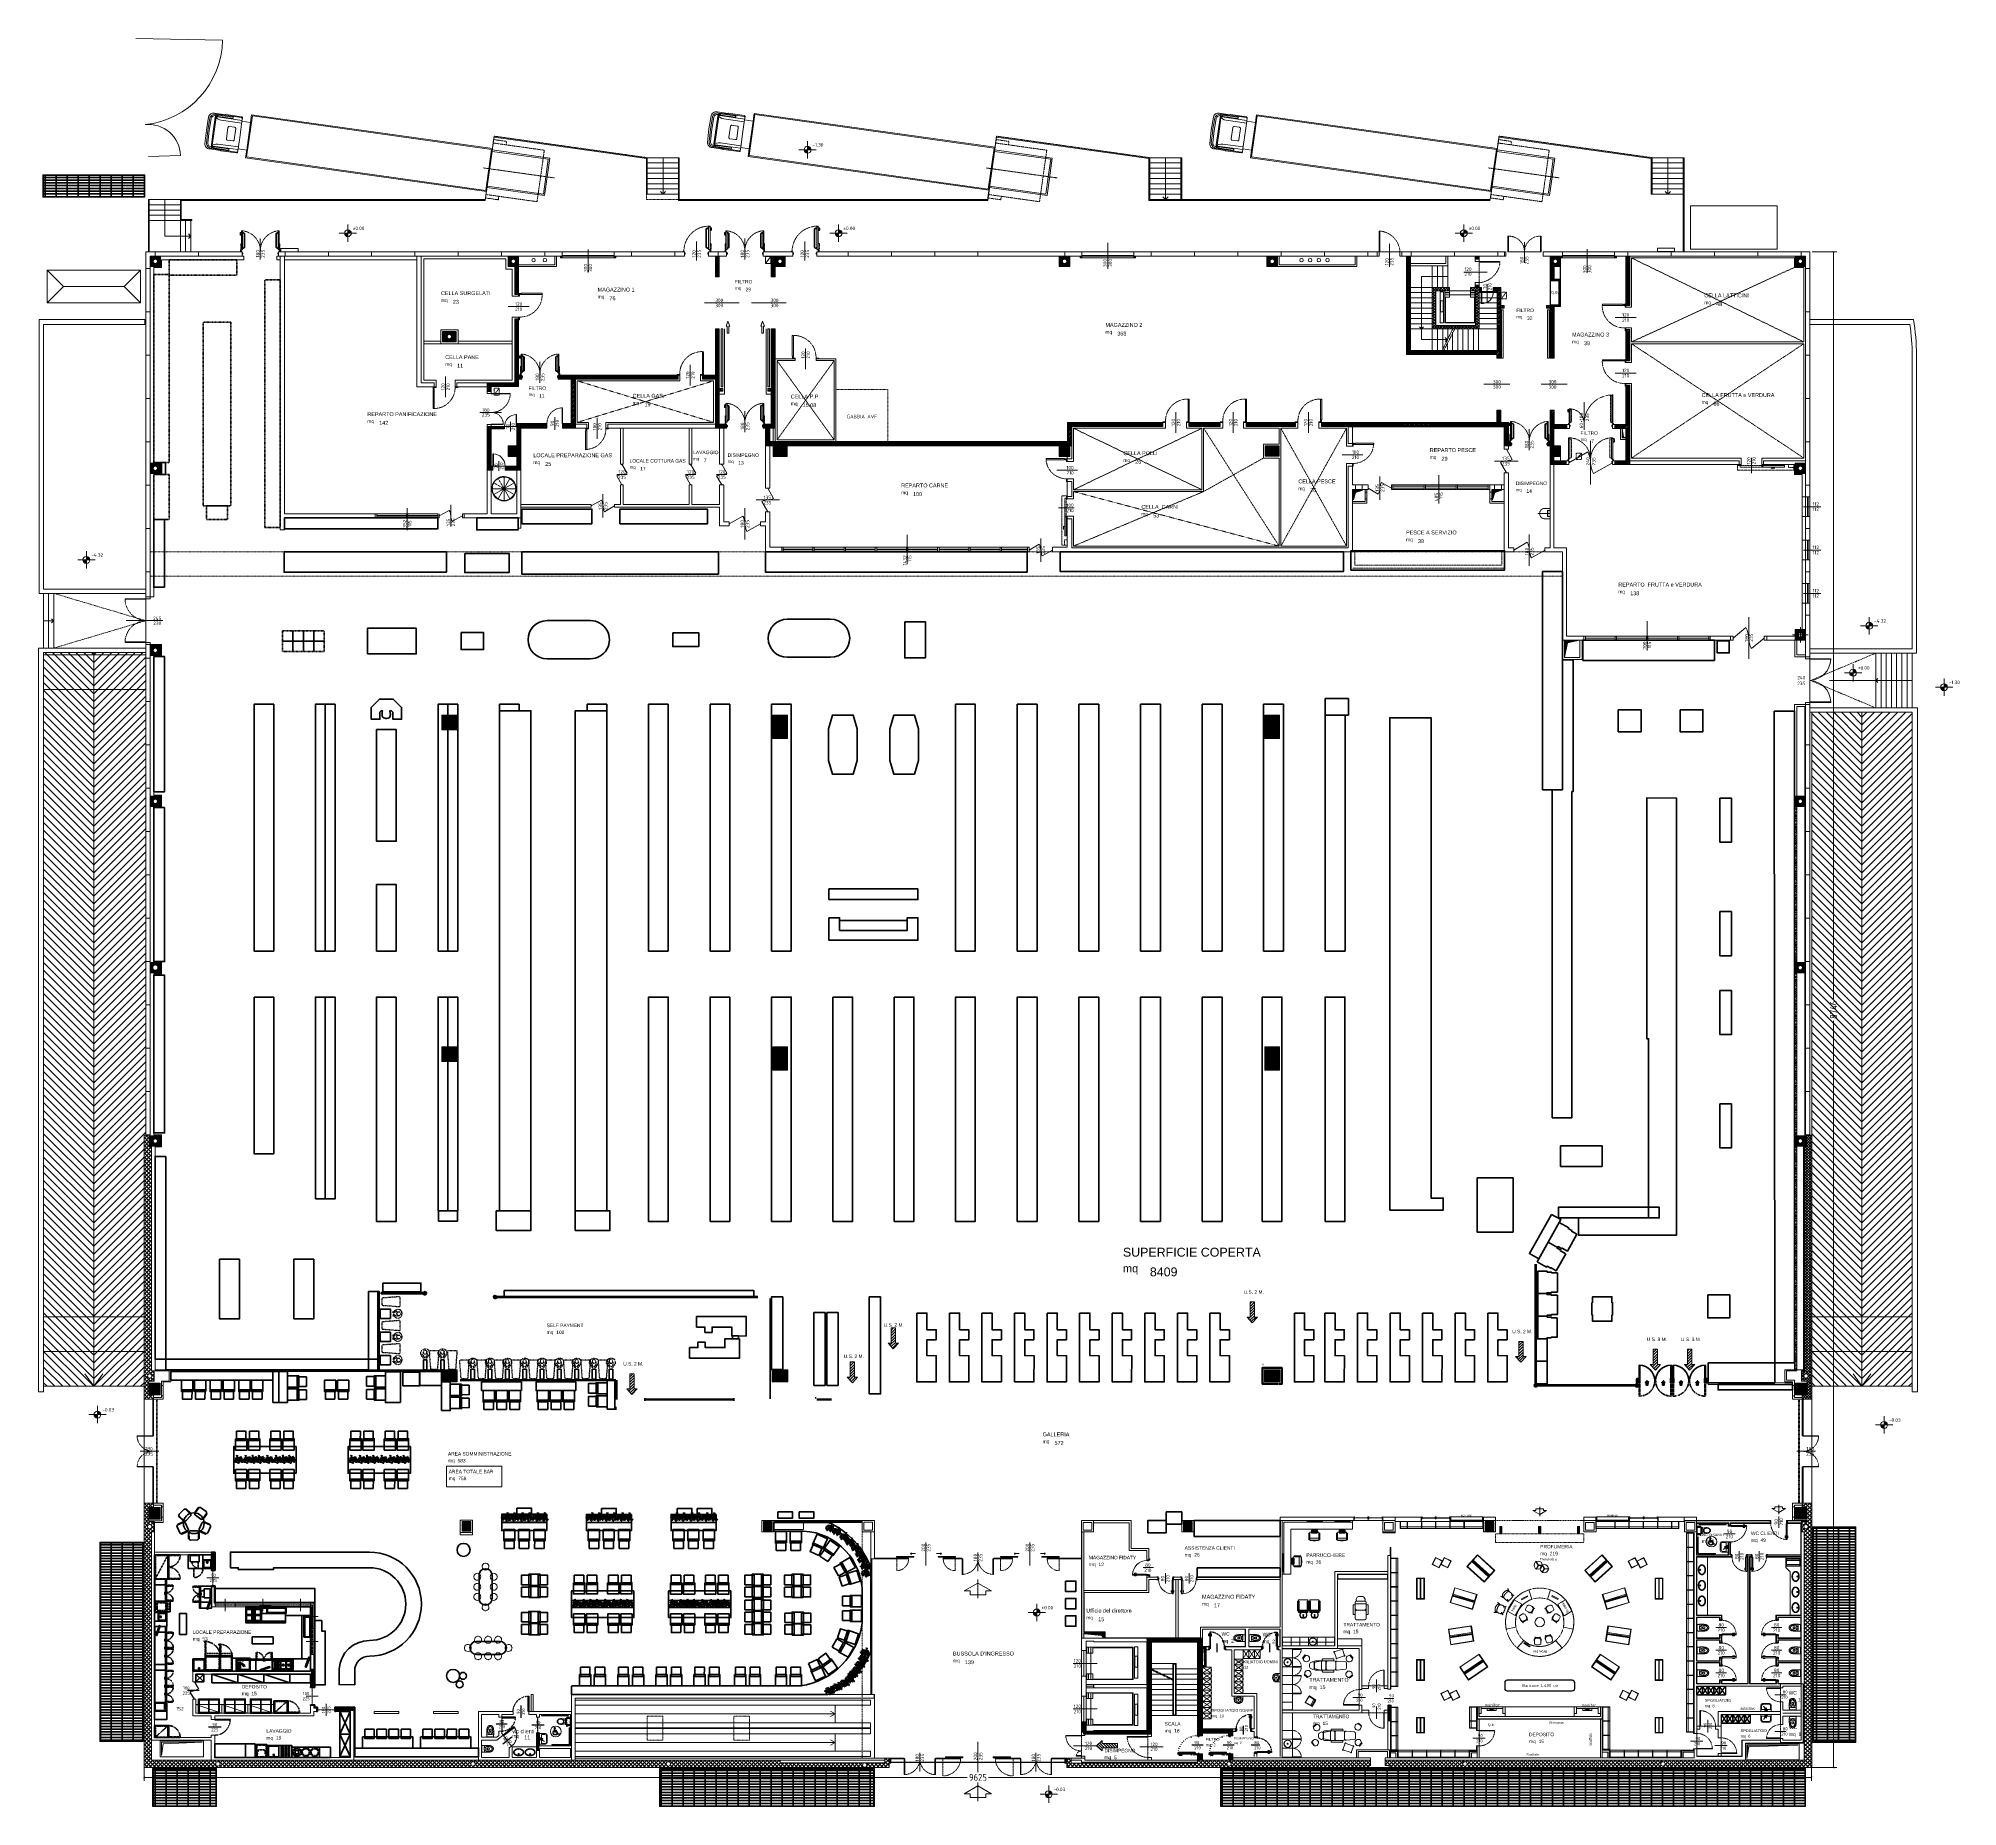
# Model space of a CAD drawing. Header units: millimetres. Extents: x 153 to 11230, y 154 to 10357.
import ezdxf
from ezdxf.enums import TextEntityAlignment as Align
from ezdxf.lldxf.tags import DXFTag

# ---------------------------------------------------------------- set-up
doc = ezdxf.new("R2010")
doc.units = ezdxf.units.MM
for name, pattern in [('ACJISTGL', [3, 2, -1]), ('AUSGEZOGEN', [0]), ('DASHDOT', [2.35, 1.25, -0.5, 0.1, -0.5]), ('HIDDEN', [9.525, 6.35, -3.175]), ('HIDDEN1', [0.1, 0.05, -0.05]), ('HIDDEN2', [0.175, 0.125, -0.05]), ('HIDDEN3', [0.25, 0.125, -0.125]), ('HIDDEN4', [0.125, 0.025, -0.1]), ('HIDEGIO', [0.25, 0.125, -0.125]), ('PUNTEGGIATA', [0.2, 0, -0.2]), ('TRATTO-PUNTO', [1, 0.5, -0.25, 0, -0.25]), ('VIM2_EA03_BASE$0$HIDDEN4', [0.125, 0.025, -0.1])]:
    doc.linetypes.add(name, pattern=pattern)
doc.layers.get('Defpoints').update_dxf_attribs({"lineweight": 0})
for name, color, linetype, lineweight in [('043_GRIGLIE_AERAZIONE_001-AM_0', 6, 'Continuous', 50), ('410_STRUTTURE_001-AM_0', 7, 'Continuous', 0), ('420_MURATURE_001-AM_0', 4, 'Continuous', 0), ('430_Tavolati', 3, 'Continuous', 0), ('430_Tavolati Bar progetto', 3, 'Continuous', 0), ('430_TAVOLATI_001-AM_0', 3, 'Continuous', 0), ('434_Cartongessi', 54, 'Continuous', 0), ('434_CARTONGESSI_001-AM_0', 54, 'Continuous', 0), ('435_PARETI_CELLA_001-AM_0', 2, 'Continuous', 0), ('436_INTONACO_001-AM_0', 8, 'Continuous', 0), ('437_Rivestimenti', 13, 'Continuous', 0), ('437_RIVESTIMENTI_001-AM_0', 13, 'Continuous', 0), ('438_Forometrie', 7, 'Continuous', 0), ('438_FOROMETRIE_001-AM_0', 7, 'Continuous', 0), ('439_TESTI_SERRAMENTI_001-AM_0', 11, 'Continuous', 0), ('440_ALTRI_ELEMENTI_001-AM_0', 31, 'Continuous', 50), ('440_SIMBOLI_001-AM_0', 31, 'Continuous', 0), ('441_SERRAMENTI', 1, 'Continuous', 30), ('441_Serramenti progetto', 1, 'Continuous', 0), ('441_SERRAMENTI_001-AM_0', 1, 'Continuous', 0), ('442_Sanitari', 6, 'Continuous', 0), ('442_SANITARI_001-AM_0', 6, 'Continuous', 0), ('443_GRIGLIE_AERAZIONE_001-AM_0', 6, 'Continuous', 0), ('445_QUOTE_ALTIMETRICHE_001-AM_0', 2, 'Continuous', 0), ('448_SCALE_001-AM_0', 216, 'Continuous', 0), ('449_ASCENSORI_RAMPE_001-AM_0', 43, 'Continuous', 0), ('454_PROIEZIONI_001-AM_0', 61, 'Continuous', 0), ('455_RIBALTE_001-AM_0', 14, 'Continuous', 0), ('461_LAYOUT_SCHEMA_001-AM_0', 11, 'Continuous', 50), ('468_ARREDI_BAR_001-AM_0', 73, 'Continuous', 0), ('468_Bar attrezzature', 73, 'Continuous', 50), ('468_Bar Legno e Raggi', 44, 'Continuous', 50), ('471_Poligoni testi', 221, 'Continuous', 0), ('471_TESTI_POLIGONI_001-AM_0', 221, 'Continuous', 0), ('480_CAMPITURE_SIMB_REI_001-AM_0', 30, 'Continuous', 0), ('481_SIMBOLI_VVF_001-AM_0', 30, 'Continuous', 0), ('490_CAMPITURE_001-AM_0', 9, 'Continuous', 0), ('491_OMBREGGIATURE_001-AM_0', 253, 'Continuous', 0), ('_Arredo Esserbella', 6, 'Continuous', 0), ('AM_0', 7, 'Continuous', 50)]:
    doc.layers.add(name, color=color, linetype=linetype, lineweight=lineweight)
for name, color, linetype in [('2500_460_LAY_OUT_001', 150, 'Continuous'), ('460_Layout quote', 156, 'Continuous'), ('540_SIMBOLI_001-AM_0', 31, 'Continuous'), ('A-alberi e arbusti', 75, 'Continuous')]:
    doc.layers.add(name, color=color, linetype=linetype)
doc.styles.add('AREA', font='arial.ttf')
doc.styles.add('ARIAL', font='arial.ttf')
doc.styles.get("Standard").update_dxf_attribs({"font": 'isocp.shx'})
tags = doc.linetypes.add('New Line13', pattern=[1.5, 1, -0.5]).pattern_tags.tags
tags[6:7] = [DXFTag(74, 4), DXFTag(75, 0), DXFTag(340, '0'), DXFTag(46, 1.0), DXFTag(50, 0.0), DXFTag(44, 0.0), DXFTag(45, 0.0)]
tags[4:5] = [DXFTag(74, 4), DXFTag(75, 0), DXFTag(340, '0'), DXFTag(46, 1.0), DXFTag(50, 0.0), DXFTag(44, 0.0), DXFTag(45, 0.0)]
doc.dimstyles.new('QUOTE 100', dxfattribs={"dimtxt": 20, "dimasz": 10, "dimexe": 20, "dimexo": 50, "dimgap": 10, "dimtad": 0, "dimlfac": 0.01, "dimzin": 1, "dimtxsty": 'Standard', "dimblk": 'ARCHTICK', "dimcen": 10, "dimclrd": 256, "dimclre": 256, "dimclrt": 256, "dimadec": 0, "dimazin": 0, "dimtfac": 1, "dimtofl": 0, "dimtmove": 1, "dimatfit": 3, "dimfxl": 1, "dimtolj": 1, "dimtzin": 0, "dimlwd": -1, "dimlwe": -1, "dimarcsym": 0})
doc.dimstyles.new('Quote Svl$0', dxfattribs={"dimscale": 100, "dimtxt": 0.2, "dimasz": 0.15, "dimexe": 0, "dimexo": 0.2, "dimgap": 0.1, "dimtad": 1, "dimdec": 0, "dimdsep": 46, "dimtxsty": 'Standard', "dimblk": 'ARCHTICK', "dimcen": 0.2, "dimse1": 1, "dimse2": 1, "dimsd1": 1, "dimsd2": 1, "dimclrd": 256, "dimclre": 256, "dimclrt": 256, "dimadec": 0, "dimazin": 2, "dimtp": 0.1, "dimtm": 0.1, "dimtfac": 0.71, "dimtdec": 0, "dimtmove": 0, "dimatfit": 3, "dimldrblk": 'ARCHTICK', "dimfxl": 1, "dimtzin": 0, "dimlwd": -1, "dimlwe": -1, "dimarcsym": 0})
pattern_1 = [(45, (15182.442, -17305.76), (-11.313708, 11.313708), []), (45, (15193.756, -17305.76), (-11.313708, 11.313708), [8, -4])]
pattern_2 = [(45, (183.315, 9445.208), (-11.22532, 11.22532), []), (135, (183.315, 9445.208), (-11.22532, -11.22532), [])]
pattern_3 = [(45, (763.3154, 379.208), (-2.245064, 2.245064), [])]
pattern_4 = [(0, (763.315, 379.208), (0, 15.875), []), (90, (763.315, 379.21), (-63.5, 4e-15), [])]

# ---------------------------------------------------------------- blocks, each defined once
blk = doc.blocks.new('DOOR_90')
at = {"linetype": 'Continuous'}
for p, q in [((-3, 72), (-3, 82)), ((-2, 72), (-3, 72)), ((1, 82), (-2, 82)), ((-2, 80), (-2, 72)), ((1, 81), (-1, 81)), ((1, 79), (1, 84)), ((1, 84), (2, 84)), ((1, 79), (2, 79)), ((9, 84), (8, 84)), ((9, 79), (8, 79)), ((9, 79), (9, 84)), ((9, 82), (13, 82)), ((9, 81), (11, 81)), ((12, 80), (12, 72)), ((12, 72), (13, 72)), ((13, 72), (13, 82))]:
    blk.add_line(p, q, dxfattribs=at)
for p, q in [((2, 0), (4, 0)), ((3, 2), (3, 1)), ((3, 1), (3, -1)), ((50, -39), (50, 26))]:
    blk.add_line(p, q)
for points in [[(-4, 0), (-4, 1), (3, 1), (3, 0)], [(2, 2), (4, 2), (4, -1), (5, -1), (5, -13), (2, -13)], [(105, 0), (105, 1), (98, 1), (98, 0)], [(-4, -13), (-4, -14), (3, -14), (3, -13)], [(98, 0), (96, 0), (96, -1), (95, -1), (95, -13), (98, -13)], [(105, -13), (105, -14), (98, -14), (98, -13)]]:
    blk.add_lwpolyline(points)
for points in [[(0, 0), (2, 0), (2, -13), (0, -13)], [(100, 0), (98, 0), (98, -13), (100, -13)]]:
    blk.add_lwpolyline(points, close=True)
blk.add_lwpolyline([(8, 3), (8, 92), (5, 92), (5, 93), (2, 93), (2, 2), (5, 2), (5, 3)], close=True, dxfattribs=at)
blk.add_circle((3, 1), 0.75)
for centre, start, end in [((-2, 82), 90, 180), ((-1, 80), 90, 180), ((11, 80), 360, 90), ((13, 82), 360, 90)]:
    blk.add_arc(centre, 0.75, start, end, dxfattribs=at)
at = {"linetype": 'HIDDEN4'}
blk.add_arc((3, 0), 93.2, 0.131, 88.9374, dxfattribs=at)
blk = doc.blocks.new('DOOR_80')
at = {"linetype": 'Continuous'}
for p, q in [((-3, 62), (-3, 72)), ((-2, 62), (-3, 62)), ((1, 72), (-2, 72)), ((-2, 70), (-2, 62)), ((1, 71), (-1, 71)), ((1, 69), (1, 74)), ((1, 74), (2, 74)), ((1, 69), (2, 69)), ((9, 74), (8, 74)), ((9, 69), (8, 69)), ((9, 69), (9, 74)), ((9, 72), (13, 72)), ((9, 71), (11, 71)), ((12, 70), (12, 62)), ((12, 62), (13, 62)), ((13, 62), (13, 72))]:
    blk.add_line(p, q, dxfattribs=at)
for p, q in [((3, 0), (3, -1)), ((45, -34), (45, 26)), ((3, -1), (3, -3))]:
    blk.add_line(p, q)
for points in [[(-4, 0), (-4, 1), (3, 1), (3, 0)], [(2, 0), (4, 0), (4, -3), (5, -3), (5, -13), (2, -13)], [(95, 0), (95, 1), (88, 1), (88, 0)], [(-4, -13), (-4, -14), (3, -14), (3, -13)], [(88, 0), (86, 0), (86, -1), (85, -1), (85, -13), (88, -13)], [(95, -13), (95, -14), (88, -14), (88, -13)]]:
    blk.add_lwpolyline(points)
for points in [[(0, 0), (2, 0), (2, -13), (0, -13)], [(90, 0), (88, 0), (88, -13), (90, -13)]]:
    blk.add_lwpolyline(points, close=True)
blk.add_lwpolyline([(8, 1), (8, 82), (5, 82), (5, 83), (2, 83), (2, 0), (5, 0), (5, 1)], close=True, dxfattribs=at)
blk.add_circle((3, -1), 0.75)
for centre, start, end in [((-2, 72), 90, 180), ((-1, 70), 90, 180), ((11, 70), 360, 90), ((13, 72), 360, 90)]:
    blk.add_arc(centre, 0.75, start, end, dxfattribs=at)
at = {"linetype": 'HIDDEN4'}
blk.add_arc((5, 1), 81.5, 358.9536, 90, dxfattribs=at)
blk = doc.blocks.new('Etichetta_porte-H20')
for p in [(-15, 0), (15, 0)]:
    blk.add_attdef('000', text='', height=20, rotation=90).set_placement(p, align=Align.MIDDLE)
blk = doc.blocks.new('WC_ALA-SOSPESA')
for points, weights, degree, knots in [([(0, 68), (0, 68), (0, 68), (0, 68), (-2, 68), (-7, 67), (-12, 63), (-16, 57), (-19, 48), (-19, 44), (-20, 40), (-20, 36), (-20, 31), (-20, 28), (-20, 26), (-20, 23), (-20, 22), (-20, 21), (-20, 21), (-20, 19), (-19, 18), (-18, 18), (-17, 18), (-17, 18), (-17, 18), (-12, 16), (-3, 15), (0, 15), (3, 15), (12, 16), (17, 18), (17, 18), (17, 18), (18, 18), (19, 18), (20, 19), (20, 21), (20, 21), (20, 22), (20, 23), (20, 26), (20, 28), (20, 31), (20, 36), (20, 40), (19, 44), (19, 48), (16, 57), (12, 63), (7, 67), (2, 68), (0, 68), (0, 68), (0, 68), (0, 68)], [0.923211917899, 0.923211917899, 0.923211917899, 0.923211917899, 0.923211917899, 0.923211917899, 0.923211917899, 0.923211917899, 0.923211917899, 0.923211917899, 0.947648994068, 0.981148846149, 1.02371147414, 1.00703240501, 0.991745043453, 0.977849389459, 0.975126416576, 0.972456884947, 0.969840794572, 0.88655758338, 0.896610651856, 1, 1, 1, 1, 1, 1, 1, 1, 1, 1, 1, 1, 1, 0.896610651856, 0.88655758338, 0.969840794572, 0.972456884947, 0.975126416576, 0.977849389459, 0.991745043453, 1.00703240501, 1.02371147414, 0.981148846149, 0.947648994068, 0.923211917899, 0.923211917899, 0.923211917899, 0.923211917899, 0.923211917899, 0.923211917899, 0.923211917899, 0.923211917899, 0.923211917899, 0.923211917899], 3, [2306.030606, 2306.030606, 2306.030606, 2306.030606, 2306.249364, 2306.249364, 2306.249364, 2314.350004, 2322.397859, 2330.901274, 2342.329252, 2342.329252, 2342.329252, 2444.395177, 2444.395177, 2444.395177, 2510.03789, 2510.03789, 2510.03789, 2522.901144, 2522.901144, 2522.901144, 2559.942247, 2559.942247, 2559.942247, 2568.762676, 2568.762676, 2568.762676, 2581.798922, 2581.798922, 2581.798922, 2594.835168, 2594.835168, 2594.835168, 2603.655598, 2603.655598, 2603.655598, 2640.696701, 2640.696701, 2640.696701, 2653.559955, 2653.559955, 2653.559955, 2719.202668, 2719.202668, 2719.202668, 2821.268592, 2821.268592, 2821.268592, 2832.696571, 2841.199986, 2849.247841, 2857.348481, 2857.348481, 2857.348481, 2857.567238, 2857.567238, 2857.567238, 2857.567238]), ([(-20, 21), (-20, 15), (-19, 9), (-19, 3), (-19, 2), (-18, 2), (-18, 2), (-12, 2), (-6, 2), (0, 2), (6, 2), (12, 2), (18, 2), (18, 2), (19, 2), (19, 3), (19, 9), (20, 15), (20, 21)], [0.947377087264, 0.921871766397, 0.901566528895, 0.88646137476, 0.736662617774, 0.736662617774, 0.88646137476, 0.88646137476, 0.88646137476, 0.88646137476, 0.88646137476, 0.88646137476, 0.88646137476, 0.736662617774, 0.736662617774, 0.88646137476, 0.901566528895, 0.921871766397, 0.947377087264], 3, [-320.073383, -320.073383, -320.073383, -320.073383, -191.690695, -191.690695, -191.690695, -177.450537, -177.450537, -177.450537, -0.731569, -0.731569, -0.731569, 175.987398, 175.987398, 175.987398, 190.227556, 190.227556, 190.227556, 318.610244, 318.610244, 318.610244, 318.610244]), ([(0, 61), (-2, 61), (-5, 60), (-7, 57), (-12, 52), (-14, 42), (-14, 31), (-14, 30), (-14, 29), (-14, 29), (-14, 27), (-13, 26), (-11, 25), (-7, 24), (-2, 24), (0, 24), (2, 24), (7, 24), (11, 25), (13, 26), (14, 27), (14, 29), (14, 29), (14, 30), (14, 31), (14, 42), (12, 52), (7, 57), (5, 60), (2, 61), (0, 61)], [1.02146402213, 0.962623174711, 0.921141007612, 0.89701752083, 0.858745488331, 0.904969439385, 1.03568937399, 1.02299622234, 1.01109976434, 1, 0.864616812789, 0.864616812789, 1, 1, 1, 1, 1, 1, 1, 0.864616812789, 0.864616812789, 1, 1.01109976434, 1.02299622234, 1.03568937399, 0.904969439385, 0.858745488331, 0.89701752083, 0.921141007612, 0.962623174711, 1.02146402213], 3, [-419.421737, -419.421737, -419.421737, -419.421737, -293.276579, -293.276579, -293.276579, -64.6627, -64.6627, -64.6627, -42.463862, -42.463862, -42.463862, 2.148896, 2.148896, 2.148896, 11.760351, 11.760351, 11.760351, 21.371807, 21.371807, 21.371807, 65.984565, 65.984565, 65.984565, 88.183403, 88.183403, 88.183403, 316.797282, 316.797282, 316.797282, 442.94244, 442.94244, 442.94244, 442.94244]), ([(-9, 18), (-9, 17), (-8, 17), (-7, 17), (-7, 18), (-7, 19), (-8, 19), (-9, 19), (-9, 18)], [1, 0.707106781187, 1, 0.707106781187, 1, 0.707106781187, 1, 0.707106781187, 1], 2, [0, 0, 0, 14.926284, 14.926284, 29.852567, 29.852567, 44.778851, 44.778851, 59.705134, 59.705134, 59.705134]), ([(-7, 18), (-7, 18), (-8, 18), (-9, 18), (-9, 18)], [0.886103411618, 0.784511083164, 1, 0.784511083164, 0.886103411618], 2, [33.797208, 33.797208, 33.797208, 44.778851, 44.778851, 55.760493, 55.760493, 55.760493]), ([(0, 45), (0, 45), (0, 45), (-1, 45), (-1, 45), (-1, 45), (-1, 45), (-3, 45), (-5, 43), (-5, 41), (-5, 41), (-5, 41), (-5, 41), (-5, 38), (-5, 36), (-5, 34), (-5, 34), (-5, 33), (-4, 33), (-4, 33), (-4, 33), (-4, 33), (-3, 33), (-1, 33), (0, 33), (0, 33), (0, 33), (0, 33), (0, 33), (0, 33), (0, 33), (1, 33), (3, 33), (4, 33), (4, 33), (4, 33), (4, 33), (5, 33), (5, 34), (5, 34), (5, 36), (5, 38), (5, 41), (5, 41), (5, 41), (5, 41), (5, 43), (3, 45), (1, 45), (1, 45), (1, 45), (1, 45), (0, 45), (0, 45), (0, 45)], [0.998622937592, 0.998622937592, 0.998622937592, 0.998622937592, 0.998622937592, 0.998622937592, 0.998622937592, 0.82129183161, 0.82129183161, 0.998622937592, 0.998622937592, 0.998622937592, 0.998622937592, 0.998622937592, 0.998622937592, 0.998622937592, 0.823017726886, 0.823017726886, 0.998622937592, 0.999080874228, 0.999539895031, 1, 0.989677120539, 0.979899978399, 0.97066857358, 0.970679577528, 0.970690582251, 0.97070158775, 0.970690582251, 0.970679577528, 0.97066857358, 0.979899978399, 0.989677120539, 1, 0.999539895031, 0.999080874228, 0.998622937592, 0.823017726886, 0.823017726886, 0.998622937592, 0.998622937592, 0.998622937592, 0.998622937592, 0.998622937592, 0.998622937592, 0.998622937592, 0.82129183161, 0.82129183161, 0.998622937592, 0.998622937592, 0.998622937592, 0.998622937592, 0.998622937592, 0.998622937592, 0.998622937592], 3, [-74.161711, -74.161711, -74.161711, -74.161711, -66.540226, -66.540226, -66.540226, -63.243118, -63.243118, -63.243118, -4.852603, -4.852603, -4.852603, 0.382783, 0.382783, 0.382783, 65.456031, 65.456031, 65.456031, 79.98245, 79.98245, 79.98245, 81.930863, 81.930863, 81.930863, 125.645303, 125.645303, 125.645303, 125.697422, 125.697422, 125.697422, 125.749542, 125.749542, 125.749542, 169.463982, 169.463982, 169.463982, 171.412395, 171.412395, 171.412395, 185.938813, 185.938813, 185.938813, 251.012061, 251.012061, 251.012061, 256.247447, 256.247447, 256.247447, 314.637962, 314.637962, 314.637962, 317.935071, 317.935071, 317.935071, 325.556555, 325.556555, 325.556555, 325.556555]), ([(-5, 35), (-5, 35), (-5, 34), (-4, 34), (-4, 34), (-4, 34), (-4, 34), (-3, 34), (-1, 34), (0, 34), (1, 34), (3, 34), (4, 34), (4, 34), (4, 34), (4, 34), (5, 34), (5, 35), (5, 35)], [1, 0.824152636501, 0.824152636501, 1, 1.00045856811, 1.00091822189, 1.00137896132, 0.991017196709, 0.981204531436, 0.971940965507, 0.981204531436, 0.991017196709, 1.00137896132, 1.00091822189, 1.00045856811, 1, 0.824152636501, 0.824152636501, 1], 3, [0, 0, 0, 0, 14.526419, 14.526419, 14.526419, 16.474831, 16.474831, 16.474831, 60.293515, 60.293515, 60.293515, 104.112198, 104.112198, 104.112198, 106.060611, 106.060611, 106.060611, 120.58703, 120.58703, 120.58703, 120.58703]), ([(9, 18), (9, 17), (8, 17), (7, 17), (7, 18), (7, 19), (8, 19), (9, 19), (9, 18)], [1, 0.707106781187, 1, 0.707106781187, 1, 0.707106781187, 1, 0.707106781187, 1], 2, [0, 0, 0, 14.926284, 14.926284, 29.852567, 29.852567, 44.778851, 44.778851, 59.705134, 59.705134, 59.705134]), ([(7, 18), (7, 18), (8, 18), (9, 18), (9, 18)], [0.886103411618, 0.784511083164, 1, 0.784511083164, 0.886103411618], 2, [33.797208, 33.797208, 33.797208, 44.778851, 44.778851, 55.760493, 55.760493, 55.760493])]:
    blk.add_rational_spline(points, weights, degree=degree, knots=knots)
blk.add_rational_spline([(0, 33), (0, 33), (0, 33)], [1, 0.999989187147, 1], degree=2)
blk = doc.blocks.new('freccia_02')
blk.add_line((0, -20), (0, -73.7))
at = {"linetype": 'Continuous'}
blk.add_lwpolyline([(22.5, -63.7), (22.5, -52.5), (39.4, -52.5), (0, -30), (-39.4, -52.5), (-22.5, -52.5), (-22.5, -63.7)], close=True, dxfattribs=at)
blk = doc.blocks.new('&Handy_01')
at = {"linetype": 'Continuous'}
for points in [[(8, -9), (7, -11), (6, -13), (5, -14), (4, -15), (2, -16), (0, -17), (-2, -18), (-5, -17), (-7, -17), (-9, -15), (-11, -14), (-13, -12), (-13, -10), (-14, -7), (-14, -6), (-13, -3), (-12, -1), (-10, 1), (-10, 2), (-10, 5), (-12, 4), (-14, 2), (-15, -1), (-16, -3), (-17, -6), (-17, -7), (-16, -10), (-16, -12), (-14, -15), (-12, -17), (-10, -18), (-8, -19), (-6, -20), (-4, -20), (-1, -20), (1, -20), (4, -19), (6, -17), (8, -15), (10, -13), (8, -9)], [(-6, 15), (-6, 15), (-5, 15), (-5, 15), (-4, 16), (-3, 16), (-3, 17), (-3, 17), (-2, 18), (-2, 19), (-2, 20), (-3, 20), (-3, 21), (-3, 22), (-4, 22), (-5, 22), (-5, 23), (-6, 23), (-7, 23), (-7, 22), (-8, 22), (-9, 22), (-9, 21), (-9, 20), (-10, 20), (-10, 19)], [(-10, 19), (-10, 18), (-9, 17)], [(-9, 18), (-7, -4), (7, -4), (14, -17), (20, -15), (19, -12), (15, -14), (9, -1), (-4, -1), (-5, 4), (5, 4), (5, 7), (-5, 7), (-6, 15)]]:
    blk.add_lwpolyline(points, dxfattribs=at)
blk.add_circle((0, 0), 30.9)
blk = doc.blocks.new('Tazza_handy_01')
for p, q in [((-7, -32), (-9, -32)), ((8, -22), (-8, -22)), ((-8, -31), (-8, -33)), ((7, -32), (9, -32)), ((8, -31), (8, -33)), ((22, 0), (22, -15))]:
    blk.add_line(p, q)
for points in [[(-23, 0), (23, 0, -0.421203), (25, -2), (25, -18, -0.384529), (23, -20, -0.020097), (0, -21, -0.020097), (-23, -20, -0.384529), (-25, -18), (-25, -2, -0.421203)], [(-17, -25), (17, -25), (17, -28, -0.472458), (15, -30, 0.097656), (-15, -30, -0.472458), (-17, -28)], [(0, -72, 0.221073), (9, -68, 0.102493), (14, -59, 0.121565), (13, -47, 0.187395), (6, -38, 0.126952), (0, -36, 0.126952), (-6, -38, 0.187395), (-13, -47, 0.121565), (-14, -59, 0.102493), (-9, -68, 0.221073)]]:
    blk.add_lwpolyline(points, format="xyb", close=True)
blk.add_lwpolyline([(-20, -20), (-23, -21), (-28, -21), (-28, -19), (-25, -19)])
for points in [[(-21, -20, -0.081906), (-22, -18), (-22, 0)], [(21, -20, -0.32142), (15, -25), (-15, -25, -0.300027), (-21, -21)], [(-21, -21, -0.019656), (-21, -20)], [(-17, -21, -0.203745), (-18, -18), (-18, 0)], [(-12, -22), (-15, -22, -0.194092), (-17, -21)], [(14, -30), (16, -40, -0.088113), (17, -57, -0.124068), (12, -69, -0.086475), (6, -74, -0.130408), (0, -76, -0.130408), (-6, -74, -0.086475), (-12, -69, -0.124068), (-17, -57, -0.088113), (-16, -40), (-14, -30)], [(-14, -53, -0.136377), (-11, -43, -0.205105), (-3, -37, -0.668461), (-3, -38, 0.213245), (-10, -44, 0.134007), (-13, -53)], [(-1, -39), (-2, -39, -0.801198), (-2, -38, -0.05862), (0, -38, -0.05862), (2, -38, -0.801198), (2, -39), (0, -39)], [(13, -53, 0.134007), (10, -44, 0.213245), (3, -38, -0.668461), (3, -37, -0.205105), (11, -43, -0.136377), (14, -53)], [(17, -20, -0.216674), (15, -22), (12, -22)], [(17, -21, 0.203745), (18, -18), (18, 0)], [(22, -15), (22, -19), (22, -18, -0.081902), (21, -20)]]:
    blk.add_lwpolyline(points, format="xyb")
for points in [[(-8, -25), (-8, -21), (-12, -21), (-12, -25)], [(8, -25), (8, -21), (12, -21), (12, -25)]]:
    blk.add_lwpolyline(points, close=True)
blk = doc.blocks.new('Lavabo_handy')
for p, q in [((-30, 0), (30, 0)), ((-30, 0), (-30, -35)), ((-10, 0), (-10, -1)), ((-6, 0), (-6, -1)), ((6, 0), (6, -1)), ((10, 0), (10, -1)), ((30, 0), (30, -35)), ((-26, -11), (-26, -31)), ((-1, -11), (-26, -11)), ((20, -45), (-20, -45)), ((-16, -41), (16, -41)), ((-6, -1), (-10, -1)), ((-8, -1), (-8, -4)), ((-7, -1), (-7, -2)), ((-7, -5), (-2, -5)), ((-6, -4), (-2, -4)), ((-4, -4), (4, -4)), ((-2, -4), (-2, -5)), ((-1, -2), (1, -2)), ((-1, -6), (-1, -20)), ((-1, -6), (1, -6)), ((0, -8), (0, 0)), ((0, -5), (14, -29)), ((0, -21), (0, -21)), ((1, -5), (15, -29)), ((1, -6), (1, -20)), ((4, -11), (1, -11)), ((2, -4), (6, -4)), ((2, -4), (2, -5)), ((2, -5), (7, -5)), ((26, -11), (5, -11)), ((6, -1), (10, -1)), ((7, -1), (7, -2)), ((8, -1), (8, -4)), ((15, -29), (15, -29)), ((26, -31), (26, -11))]:
    blk.add_line(p, q)
blk.add_circle((0, -4), 1.28)
for centre, radius, start, end in [((-20, -35), 10, 180, 270), ((-16, -31), 10, 180, 270), ((-7, -4), 1.5, 180, 270), ((-6, -2), 1, 180, 270), ((-1, -4), 1, 90, 180), ((-1, -5), 1, 180, 270), ((0, -17), 2.25, 116.359, 243.641), ((0, -20), 0.9, 180, 270), ((0, -20), 0.9, 270, 0), ((1, -4), 1, 0, 90), ((1, -5), 1, 270, 0), ((0, -17), 2.25, 296.359, 63.641), ((6, -2), 1, 270, 0), ((7, -4), 1.5, 270, 0), ((15, -29), 0.25, 210.6677, 300.6677), ((15, -29), 0.25, 300.6677, 30.6677), ((16, -31), 10, 270, 0), ((20, -35), 10, 270, 0)]:
    blk.add_arc(centre, radius, start, end)
blk = doc.blocks.new('Bagno_Handy_180x180-O')
for p, q in [((15, 180), (17, 180)), ((17, 180), (15, 180)), ((168, 174), (168, 174)), ((5, 12), (5, 12))]:
    blk.add_line(p, q)
blk.add_lwpolyline([(17, 175), (17, 180), (17, 175), (89, 175), (89, 180), (91, 180), (91, 175), (163, 175), (163, 180), (165, 180), (165, 175), (167, 175, -0.414214), (168, 174, -0.414214), (167, 172), (90, 172), (13, 172, -0.414214), (12, 174), (12, 174, -0.414214), (13, 175), (15, 175), (15, 180), (15, 175)], format="xyb")
blk.add_lwpolyline([(15, 5), (15, 0), (17, 0), (17, 5), (89, 5), (89, 0), (91, 0), (91, 5), (107, 5, 0.414214), (108, 6), (108, 6, 0.414214), (107, 8), (12, 8, -0.414214), (8, 12), (8, 102, 0.414214), (7, 104), (6, 104, 0.414214), (5, 102), (5, 91), (0, 91), (0, 89), (5, 89), (5, 14), (0, 14), (0, 12), (5, 12, 0.414214), (12, 5)], format="xyb", close=True)
for name, p, rotation in [('Tazza_handy_01', (2, 140), 90), ('Lavabo_handy', (180, 45), 270)]:
    blk.add_blockref(name, p, dxfattribs=dict(rotation=rotation))
blk.add_blockref('&Handy_01', (84, 76))
blk = doc.blocks.new('SUP-LOC')
at = {"style": 'AREA'}
blk.add_text('mq', height=20, dxfattribs=at).set_placement((7.7, -17.4))
for tag, p in [('NAME_LOC', (7.7, 22.3)), ('AREA_AREA', (62.9, -17.4))]:
    blk.add_attdef(tag, p, '', height=20, dxfattribs=at)
blk = doc.blocks.new('PORTA090_b')
at = {"linetype": 'HIDDEN4'}
blk.add_line((0, 0), (90, 0), dxfattribs=at)
blk.add_line((45, 36), (45, -36))
blk.add_lwpolyline([(0, 0), (3.375, 0), (3.375, 90), (0, 90)], close=True)
blk.add_arc((0, 0), 90, 0, 90, dxfattribs=at)
blk = doc.blocks.new('Group-30-1')
at = {"linetype": 'Continuous', "lineweight": 13, "transparency": 33554687}
for p, q in [((16004, 64451), (15769, 64817)), ((16020, 64482), (15793, 64835)), ((15795, 64848), (16130, 65041)), ((15983, 64557), (16295, 64737)), ((15985, 64481), (16011, 64496)), ((15995, 64467), (16364, 64681)), ((16004, 64451), (16373, 64664)), ((16018, 64484), (16338, 64669)), ((16339, 64666), (16147, 65039)), ((16373, 64664), (16174, 65051)), ((16357, 64696), (16331, 64681))]:
    blk.add_line(p, q, dxfattribs=at)
at = {"linetype": 'Continuous', "lineweight": 13, "transparency": 33554687, "flags": 128}
blk.add_lwpolyline([(16004, 64451), (16373, 64664), (16176, 65048, 0.428188), (16153, 65055), (15776, 64837, 0.4280763), (15771, 64815)], format="xyb", close=True, dxfattribs=at)
at = {"linetype": 'Continuous', "lineweight": 13, "transparency": 33554687}
for centre, radius, start, end in [((15783, 64823), 15.2, 48.40825, 203.94554), ((15802, 64840), 10.4, 106.63409, 211.65146), ((15978, 64566), 10.4, 208.34854, 300.0574), ((16137, 65034), 10.4, 28.34854, 133.36591), ((16162, 65042), 15.2, 36.05446, 191.59175), ((16287, 64744), 10.4, 299.9426, 31.65146)]:
    blk.add_arc(centre, radius, start, end, dxfattribs=at)
blk = doc.blocks.new('carrello gelsomino')
at = {"linetype": 'HIDDEN', "ltscale": 10}
blk.add_lwpolyline([(263507, 59916), (263549, 59943), (263571, 59910), (263529, 59882), (263507, 59916)], dxfattribs=at)
for centre, start, end in [((263549, 59942), 319.4196, 197.8469), ((263508, 59916), 50.0203, 288.4476), ((263529, 59883), 140.0439, 18.4712), ((263570, 59910), 229.1065, 107.5338)]:
    blk.add_arc(centre, 2.95, start, end, dxfattribs=at)
blk = doc.blocks.new('Group-47-1')
at = {"linetype": 'Continuous', "lineweight": 13, "transparency": 33554687}
for p, q in [((3790, 75585), (4064, 75585)), ((3831, 75623), (4022, 75623)), ((3919, 75630), (3919, 75504)), ((3938, 75623), (3938, 75504))]:
    blk.add_line(p, q, dxfattribs=at)
at = {"linetype": 'Continuous', "lineweight": 13, "transparency": 33554687, "flags": 128}
blk.add_lwpolyline([(3836, 75640), (4020, 75640, -4.1027783), (3836, 75640)], format="xyb", dxfattribs=at)
for points in [[(3912, 75623), (3912, 75585), (3882, 75585), (3882, 75623)], [(3904, 75583), (3904, 75569), (3890, 75569), (3890, 75583)], [(3901, 75585), (3901, 75569), (3894, 75569), (3894, 75585)], [(3942, 75629), (3942, 75586), (3915, 75586), (3915, 75629)]]:
    blk.add_lwpolyline(points, close=True, dxfattribs=at)
at = {"linetype": 'Continuous', "lineweight": 18, "transparency": 33554687, "flags": 128}
for points in [[(3590, 75190, -0.4142136), (3623, 75223), (3650, 75223, -0.4142136), (3683, 75190), (3683, 74694, -0.4142136), (3650, 74661), (3623, 74661, -0.4142136), (3590, 74694)], [(3665, 75219, -0.4142136), (3650, 75234), (3650, 75298, -0.4142136), (3665, 75313), (4167, 75313, -0.4142136), (4182, 75298), (4182, 75234, -0.4142136), (4167, 75219)], [(3696, 74578, -0.4142136), (3650, 74625), (3650, 75216, -0.4142136), (3696, 75263), (4136, 75263, -0.4142136), (4182, 75216), (4182, 74625, -0.4142136), (4136, 74578)], [(3721, 75176, -0.4142136), (3675, 75223, -0.4142136), (3721, 75270), (4111, 75270, -0.4142136), (4157, 75223, -0.4142136), (4111, 75176)], [(4150, 75190, -0.4142136), (4183, 75223), (4210, 75223, -0.4142136), (4243, 75190), (4243, 74694, -0.4142136), (4210, 74661), (4183, 74661, -0.4142136), (4150, 74694)]]:
    blk.add_lwpolyline(points, format="xyb", close=True, dxfattribs=at)
at = {"linetype": 'Continuous', "lineweight": 13, "transparency": 33554687}
for centre, radius in [((3928, 75463), 27.6), ((3928, 75613), 18.6)]:
    blk.add_circle(centre, radius, dxfattribs=at)
for centre, radius, start, end in [((3928, 75463), 185, 121.46306, 61.17282), ((3929, 75504), 9.5, 180, 0)]:
    blk.add_arc(centre, radius, start, end, dxfattribs=at)
blk = doc.blocks.new('Group-51-1')
at = {"linetype": 'Continuous', "lineweight": 18, "transparency": 33554687, "flags": 128}
for points in [[(6399, 75752, -0.4142136), (6421, 75774), (6437, 75774, -0.4142136), (6459, 75752), (6459, 75413, -0.4142136), (6437, 75392), (6421, 75392, -0.4142136), (6399, 75413)], [(6489, 75364, -0.4142136), (6459, 75395), (6459, 75799, -0.4142136), (6489, 75830), (6950, 75830, -0.4142136), (6981, 75799), (6981, 75395, -0.4142136), (6950, 75364)], [(6489, 75360, -0.4142136), (6459, 75390), (6459, 75455, -0.4142136), (6489, 75485), (6950, 75485, -0.4142136), (6981, 75455), (6981, 75390, -0.4142136), (6950, 75360)], [(6541, 75920), (6541, 75810, 0.1989124), (6549, 75790, 0.1989124), (6568, 75782), (6862, 75782, 0.4142136), (6890, 75810), (6890, 75920, 0.1989124), (6882, 75939, 0.1989124), (6862, 75947), (6568, 75947, 0.4142136), (6541, 75920)], [(6568, 75792, -0.1989124), (6556, 75797, -0.1989124), (6551, 75810), (6551, 75920, -0.4142136), (6568, 75937), (6862, 75937, -0.1989124), (6875, 75932, -0.1989124), (6880, 75920), (6880, 75810, -0.4142136), (6862, 75792)], [(6979, 75752, -0.4142136), (7001, 75774), (7017, 75774, -0.4142136), (7039, 75752), (7039, 75413, -0.4142136), (7017, 75392), (7001, 75392, -0.4142136), (6979, 75413)]]:
    blk.add_lwpolyline(points, format="xyb", close=True, dxfattribs=at)
for points in [[(6551, 75915), (6880, 75915), (6880, 75905), (6551, 75905)], [(6551, 75883), (6880, 75883), (6880, 75873), (6551, 75873)], [(6551, 75852), (6880, 75852), (6880, 75842), (6551, 75842)], [(6560, 75792), (6560, 75937), (6570, 75937), (6570, 75792)], [(6590, 75792), (6590, 75937), (6600, 75937), (6600, 75792)], [(6620, 75792), (6620, 75937), (6630, 75937), (6630, 75792)], [(6650, 75792), (6650, 75937), (6660, 75937), (6660, 75792)], [(6680, 75792), (6680, 75937), (6690, 75937), (6690, 75792)], [(6710, 75792), (6710, 75937), (6720, 75937), (6720, 75792)], [(6740, 75792), (6740, 75937), (6750, 75937), (6750, 75792)], [(6770, 75792), (6770, 75937), (6780, 75937), (6780, 75792)], [(6800, 75792), (6800, 75937), (6810, 75937), (6810, 75792)], [(6830, 75792), (6830, 75937), (6840, 75937), (6840, 75792)], [(6860, 75792), (6860, 75937), (6870, 75937), (6870, 75792)]]:
    blk.add_lwpolyline(points, close=True, dxfattribs=at)
at = {"linetype": 'Continuous', "lineweight": 18, "transparency": 33554687}
blk.add_arc((6720, 75597), 273, 240.29421, 299.70579, dxfattribs=at)
blk = doc.blocks.new('TREND')
at = {"layer": '_Arredo Esserbella', "transparency": 33554687, "flags": 128}
for points in [[(9851, 1833), (9853, 1833), (9853, 1831), (9851, 1831)], [(9876, 1830), (9853, 1831), (9853, 1833), (9876, 1832), (9887, 1852), (9889, 1851), (9878, 1831), (9889, 1811), (9888, 1810)], [(9889, 1853), (9889, 1851), (9887, 1852), (9888, 1854)], [(9887, 1813), (9889, 1813), (9889, 1811), (9887, 1811)], [(9890, 1809), (9889, 1808), (9888, 1810), (9889, 1811)], [(9911, 1810), (9889, 1811), (9889, 1813), (9911, 1812), (9922, 1832), (9924, 1831), (9913, 1811), (9925, 1791), (9923, 1790)], [(9925, 1833), (9924, 1831), (9922, 1832), (9923, 1834)], [(9926, 1789), (9924, 1788), (9923, 1790), (9925, 1791)]]:
    blk.add_lwpolyline(points, close=True, dxfattribs=at)
at = {"layer": '_Arredo Esserbella', "transparency": 33554687}
for centre in [(9877, 1831, 0), (9912, 1811, 0)]:
    blk.add_circle(centre, 23.5, dxfattribs=at)
blk = doc.blocks.new('Group-137')
at = {"linetype": 'Continuous', "lineweight": 13, "transparency": 33554687, "flags": 128}
for points in [[(-1278, -29283, -1.8575484), (-1270, -29296, -0.4093947), (-1282, -29300), (-1403, -29280), (-1403, -29280, -0.7362933), (-1400, -29263), (-1400, -29263), (-1399, -29263, -0.075614), (-1396, -29264), (-1279, -29283, -0.0393369), (-1278, -29283)], [(-1100, -29542, 1.8575484), (-1115, -29540, 0.4093947), (-1115, -29552), (-1053, -29658), (-1053, -29658, 0.7362933), (-1039, -29649), (-1038, -29649), (-1039, -29648, 0.075614), (-1040, -29646), (-1100, -29543, 0.0393369), (-1100, -29542)], [(-1046, -29024, 1.8575484), (-1032, -29030, 0.4093947), (-1029, -29017), (-1062, -28900), (-1062, -28900, 0.7362933), (-1078, -28904), (-1079, -28904), (-1078, -28906, 0.075614), (-1078, -28908), (-1046, -29022, 0.0393369), (-1046, -29024)], [(-770, -29173, -1.8575484), (-773, -29158, -0.4093947), (-761, -29157), (-649, -29207), (-649, -29207, -0.7362933), (-656, -29222), (-656, -29222), (-657, -29222, -0.075614), (-660, -29221), (-768, -29173, -0.0393369), (-770, -29173)]]:
    blk.add_lwpolyline(points, format="xyb", close=True, dxfattribs=at)
at = {"linetype": 'Continuous', "lineweight": 13, "transparency": 33554687}
for points, knots in [([(-813, -29196), (-816, -29144), (-915, -29036), (-960, -29008), (-1029, -28963), (-1082, -28970), (-1120, -28970), (-1163, -29013), (-1209, -29054), (-1273, -29130), (-1318, -29187), (-1324, -29200), (-1360, -29268), (-1288, -29364), (-1232, -29434), (-1162, -29474), (-1106, -29507), (-1054, -29491), (-968, -29435), (-914, -29372), (-832, -29278), (-813, -29196)], [0, 0, 0, 0.0225941, 0.0562983, 0.0562983, 0.1081813, 0.1081813, 0.1447574, 0.1447574, 0.1819103, 0.1819103, 0.2092481, 0.2092481, 0.3624067, 0.3624067, 0.4757911, 0.4757911, 0.5657335, 0.5657335, 0.7379554, 0.7379554, 1, 1, 1]), ([(-1123, -29521), (-1145, -29508), (-1141, -29497), (-1138, -29491), (-1122, -29491), (-1107, -29495), (-1098, -29495), (-1098, -29495), (-1098, -29495), (-1055, -29494), (-999, -29449), (-960, -29419), (-917, -29372), (-876, -29325), (-850, -29282), (-812, -29222), (-816, -29179), (-816, -29179), (-816, -29179), (-816, -29170), (-822, -29156), (-824, -29139), (-818, -29136), (-808, -29131), (-782, -29166), (-772, -29180), (-743, -29229), (-754, -29368), (-904, -29535), (-1041, -29561), (-1093, -29538), (-1108, -29529), (-1123, -29521)], [0, 0, 0, 0.038835, 0.038835, 0.0641904, 0.0641904, 0.0874141, 0.0874141, 0.0879209, 0.0879209, 0.195784, 0.195784, 0.2703818, 0.2703818, 0.3449796, 0.3449796, 0.4528428, 0.4528428, 0.4533495, 0.4533495, 0.4765732, 0.4765732, 0.5019286, 0.5019286, 0.5407636, 0.5664595, 0.5664595, 0.6516213, 0.7703818, 0.8891424, 0.9743041, 0.9743041, 1, 1, 1])]:
    blk.add_open_spline(points, degree=2, knots=knots, dxfattribs=at)
blk = doc.blocks.new('Group-507')
at = {"transparency": 33554687, "flags": 128}
blk.add_lwpolyline([(-1995, -26555), (-2337, -26358), (-2312, -26315), (-1971, -26513)], close=True, dxfattribs=at)
blk = doc.blocks.new('Chair-1')
at = {"linetype": 'Continuous', "lineweight": 13, "transparency": 33554687, "flags": 128}
blk.add_lwpolyline([(-100, 222, -0.4142136), (33, 269), (188, 194, -0.4142136), (234, 61), (160, -93, -0.3442356), (-9, -145), (-110, -97, -0.3361116), (-174, 69)], format="xyb", close=True, dxfattribs=at)
for points in [[(-158, -87), (-220, -107), (-224, -103), (-225, -96), (-150, -60)], [(28, -177), (51, -237), (57, -238), (63, -235), (44, -153)]]:
    blk.add_lwpolyline(points, close=True, dxfattribs=at)
at = {"linetype": 'Continuous', "lineweight": 13, "transparency": 33554687}
blk.add_open_spline([(-165, 119), (-179, 90), (-192, 62), (-218, -7), (-154, -107), (-64, -150), (38, -199), (141, -152), (167, -111), (182, -83), (196, -54), (190, -52), (185, -49), (180, -60), (175, -71), (159, -98), (140, -116), (113, -138), (87, -147), (47, -159), (11, -151), (-2, -149), (-30, -135), (-65, -117), (-130, -86), (-173, -30), (-182, 39), (-173, 73), (-170, 81), (-167, 89), (-160, 103), (-153, 118), (-158, 120), (-163, 123), (-164, 121), (-165, 119)], degree=2, knots=[0, 0, 0, 0.0685739, 0.0685739, 0.2264159, 0.3177035, 0.4153945, 0.5303123, 0.5922236, 0.5922236, 0.6329898, 0.6329898, 0.6404436, 0.6404436, 0.6556492, 0.6556492, 0.6961939, 0.6961939, 0.7487622, 0.7487622, 0.825645, 0.825645, 0.85222, 0.85222, 0.8860849, 0.9130838, 0.9434098, 0.9727593, 0.9727593, 0.9800146, 0.9800146, 0.9937384, 0.9937384, 0.998256, 0.998256, 1, 1, 1], dxfattribs=at)
blk = doc.blocks.new('Make up gondola')
at = {"extrusion": (0, 0, -1)}
for p, q in [((9393, 1594), (9393, 1504)), ((9528, 1594), (9393, 1594)), ((9526, 1593), (9396, 1593)), ((9396, 1593), (9396, 1555)), ((9396, 1555), (9526, 1555)), ((9396, 1555), (9396, 1550)), ((9526, 1555), (9396, 1555)), ((9526, 1555), (9526, 1593)), ((9526, 1550), (9526, 1555)), ((9528, 1504), (9528, 1594)), ((9393, 1504), (9528, 1504)), ((9526, 1550), (9396, 1550)), ((9396, 1550), (9396, 1548)), ((9396, 1550), (9526, 1550)), ((9396, 1548), (9526, 1548)), ((9526, 1548), (9396, 1548)), ((9396, 1548), (9396, 1544)), ((9396, 1544), (9396, 1506)), ((9526, 1544), (9396, 1544)), ((9396, 1544), (9526, 1544)), ((9396, 1506), (9526, 1506)), ((9481, 1551), (9441, 1551)), ((9441, 1551), (9441, 1548)), ((9441, 1548), (9481, 1548)), ((9481, 1548), (9481, 1551)), ((9526, 1548), (9526, 1550)), ((9526, 1544), (9526, 1548)), ((9526, 1506), (9526, 1544))]:
    blk.add_line(p, q, dxfattribs=at)
at = {"transparency": 33554687}
for p, q in [((9393, 1594), (9393, 1504)), ((9528, 1594), (9393, 1594)), ((9526, 1593), (9396, 1593)), ((9396, 1593), (9396, 1555)), ((9396, 1555), (9526, 1555)), ((9396, 1555), (9396, 1550)), ((9526, 1555), (9396, 1555)), ((9526, 1555), (9526, 1593)), ((9526, 1550), (9526, 1555)), ((9528, 1504), (9528, 1594)), ((9393, 1504), (9528, 1504)), ((9396, 1550), (9526, 1550)), ((9526, 1548), (9396, 1548)), ((9396, 1548), (9396, 1544)), ((9396, 1544), (9396, 1506)), ((9526, 1544), (9396, 1544)), ((9396, 1544), (9526, 1544)), ((9396, 1506), (9526, 1506)), ((9526, 1544), (9526, 1548)), ((9526, 1506), (9526, 1544))]:
    blk.add_line(p, q, dxfattribs=at)
at = {"linetype": 'Continuous', "transparency": 33554687}
for p, q in [((9526, 1550), (9396, 1550)), ((9396, 1550), (9396, 1548)), ((9396, 1548), (9526, 1548)), ((9526, 1548), (9526, 1550))]:
    blk.add_line(p, q, dxfattribs=at)
at = {"linetype": 'Continuous', "lineweight": 18, "transparency": 33554687}
for p, q in [((9481, 1551), (9441, 1551)), ((9441, 1551), (9441, 1548)), ((9441, 1548), (9481, 1548)), ((9481, 1548), (9481, 1551))]:
    blk.add_line(p, q, dxfattribs=at)
blk = doc.blocks.new('ARMADIO_1')
for p, q in [((0.5, 0.33), (0, 0)), ((0.5, 0), (0, 0.33)), ((0, 0.33), (0.5, 0.33)), ((0, 0), (0, 0.33)), ((0.5, 0), (0, 0)), ((0.5, 0), (0.5, 0.33))]:
    blk.add_line(p, q)
blk.add_lwpolyline([(0.5, 0.12), (0.5, 0.22), (0.51, 0.21), (0.51, 0.13), (0.5, 0.12)])
blk = doc.blocks.new('PORTA080')
at = {"linetype": 'HIDDEN4'}
blk.add_line((0, 0), (80, 0), dxfattribs=at)
blk.add_line((40, 32), (40, -32))
blk.add_lwpolyline([(0, 0), (3, 0), (3, 80), (0, 80)], close=True)
blk.add_arc((0, 0), 80, 0, 90, dxfattribs=at)
blk = doc.blocks.new('perim mens frag W800')
at = {"transparency": 33554687, "flags": 128}
for points in [[(-420, 200), (-400, 200), (-400, -200), (-420, -200)], [(-400, 100), (400, 100), (400, -200), (-400, -200)], [(400, 200), (420, 200), (420, -200), (400, -200)]]:
    blk.add_lwpolyline(points, close=True, dxfattribs=at)
at = {"transparency": 33554559, "flags": 128}
blk.add_lwpolyline([(-400, 200), (400, 200), (400, -200), (-400, -200)], close=True, dxfattribs=at)
blk = doc.blocks.new('*U94')
blk.add_lwpolyline([(0, 0), (0, 0)])
blk = doc.blocks.new('*U91')
blk.add_arc((0, 2), 1.7, 252.9385, 287.0615)
blk = doc.blocks.new('*U93')
blk.add_lwpolyline([(0, 0), (0, 0)])
blk = doc.blocks.new('*U92')
blk.add_arc((0, 2), 1.7, 252.9385, 287.0615)
blk = doc.blocks.new('esecutivo serramento monitor')
for points in [[(29343, 1449), (29345, 1449), (29345, 1441), (29343, 1441)], [(29343, 1441), (29345, 1441), (29345, 1433), (29343, 1433)], [(29344, 1449), (29345, 1449), (29345, 1441), (29344, 1441)], [(29344, 1441), (29345, 1441), (29345, 1433), (29344, 1433)], [(29346, 1451), (29348, 1451), (29348, 1446), (29346, 1446)], [(29349, 1451), (29531, 1451), (29531, 1432), (29349, 1432)], [(29532, 1451), (29534, 1451), (29534, 1446), (29532, 1446)], [(29535, 1441), (29537, 1441), (29537, 1425), (29535, 1425)], [(29539, 1451), (29537, 1451), (29537, 1446), (29539, 1446)], [(29615, 1451), (29617, 1451), (29617, 1446), (29615, 1446)], [(29621, 1451), (29619, 1451), (29619, 1446), (29621, 1446)], [(29697, 1451), (29699, 1451), (29699, 1446), (29697, 1446)], [(29697, 1451), (29699, 1451), (29699, 1446), (29697, 1446)], [(29701, 1444), (29701, 1449), (29700, 1449), (29700, 1430), (29701, 1430)], [(29343, 1433), (29345, 1433), (29345, 1425), (29343, 1425)], [(29344, 1433), (29345, 1433), (29345, 1426), (29344, 1426)], [(29346, 1430), (29534, 1430), (29534, 1429), (29346, 1429)], [(29534, 1430), (29346, 1430), (29346, 1430), (29534, 1430)], [(29527, 1429), (29353, 1429), (29353, 1425), (29527, 1425)]]:
    blk.add_lwpolyline(points, close=True)
for points in [[(29616, 1446), (29532, 1446), (29532, 1446), (29532, 1445), (29532, 1445), (29616, 1445)], [(29616, 1445), (29532, 1445), (29532, 1445), (29616, 1445)], [(29616, 1445), (29532, 1445), (29532, 1445), (29532, 1445), (29532, 1445)], [(29537, 1446), (29537, 1449), (29534, 1449), (29534, 1441), (29537, 1441), (29537, 1446)], [(29534, 1446), (29534, 1446), (29534, 1445), (29534, 1445)], [(29534, 1445), (29534, 1445)], [(29534, 1445), (29534, 1445), (29534, 1445), (29534, 1445)], [(29619, 1446), (29619, 1449), (29617, 1449), (29617, 1439), (29619, 1439), (29619, 1446)], [(29620, 1446), (29699, 1446), (29699, 1446), (29699, 1445), (29699, 1445), (29620, 1445)], [(29620, 1446), (29620, 1446), (29620, 1445), (29620, 1445)], [(29620, 1445), (29699, 1445), (29699, 1445), (29620, 1445)], [(29620, 1445), (29699, 1445), (29699, 1445), (29699, 1445), (29699, 1445)], [(29620, 1445), (29620, 1445)], [(29620, 1445), (29620, 1445), (29620, 1445), (29620, 1445)], [(29702, 1444), (29702, 1449), (29700, 1449), (29700, 1430), (29702, 1430), (29702, 1444)]]:
    blk.add_lwpolyline(points)
at = {"elevation": 0}
for points in [[(29532, 1444), (29532, 1445)], [(29532, 1444), (29532, 1445)], [(29533, 1444), (29533, 1445)], [(29533, 1444), (29533, 1445)], [(29533, 1444), (29533, 1445)], [(29533, 1444), (29533, 1445)], [(29533, 1444), (29533, 1445)], [(29533, 1444), (29533, 1445)], [(29534, 1444), (29533, 1445)], [(29534, 1444), (29534, 1445)], [(29537, 1446), (29537, 1446), (29537, 1445), (29537, 1445)], [(29537, 1444), (29538, 1445)], [(29537, 1444), (29537, 1445)], [(29537, 1444), (29537, 1445)], [(29537, 1444), (29537, 1445)], [(29537, 1445), (29537, 1445)], [(29537, 1445), (29537, 1445), (29537, 1445), (29537, 1445)], [(29538, 1444), (29538, 1445)], [(29538, 1444), (29538, 1445)], [(29538, 1444), (29538, 1445)], [(29538, 1444), (29538, 1445)], [(29538, 1444), (29538, 1445)], [(29538, 1444), (29538, 1445)], [(29615, 1444), (29615, 1445)], [(29615, 1444), (29615, 1445)], [(29615, 1444), (29615, 1445)], [(29615, 1444), (29615, 1445)], [(29615, 1444), (29615, 1445)], [(29616, 1444), (29615, 1445)], [(29616, 1446), (29616, 1446), (29616, 1445), (29616, 1445)], [(29616, 1444), (29616, 1445)], [(29616, 1444), (29616, 1445)], [(29616, 1444), (29616, 1445)], [(29616, 1444), (29616, 1445)], [(29616, 1445), (29616, 1445)], [(29616, 1445), (29616, 1445), (29616, 1445), (29616, 1445)], [(29620, 1444), (29621, 1445)], [(29620, 1444), (29620, 1445)], [(29620, 1444), (29620, 1445)], [(29620, 1444), (29620, 1445)], [(29621, 1444), (29621, 1445)], [(29621, 1444), (29621, 1445)], [(29621, 1444), (29621, 1445)], [(29621, 1444), (29621, 1445)], [(29621, 1444), (29621, 1445)], [(29621, 1444), (29621, 1445)], [(29698, 1444), (29697, 1445)], [(29698, 1444), (29698, 1445)], [(29698, 1444), (29698, 1445)], [(29698, 1444), (29698, 1445)], [(29698, 1444), (29698, 1445)], [(29698, 1444), (29698, 1445)], [(29698, 1444), (29698, 1445)], [(29699, 1444), (29698, 1445)], [(29699, 1446), (29699, 1446), (29699, 1445), (29699, 1445)], [(29699, 1444), (29699, 1445)], [(29699, 1444), (29699, 1445)], [(29699, 1445), (29699, 1445)], [(29699, 1445), (29699, 1445), (29699, 1445), (29699, 1445)]]:
    blk.add_lwpolyline(points, dxfattribs=at)
for points in [[(29532, 1444), (29534, 1444), (29534, 1439), (29532, 1439)], [(29539, 1444), (29537, 1444), (29537, 1439), (29539, 1439)], [(29615, 1444), (29617, 1444), (29617, 1439), (29615, 1439)], [(29621, 1444), (29619, 1444), (29619, 1439), (29621, 1439)], [(29697, 1444), (29699, 1444), (29699, 1439), (29697, 1439)], [(29697, 1444), (29699, 1444), (29699, 1439), (29697, 1439)], [(29345, 1429), (29353, 1429), (29353, 1425), (29345, 1425)], [(29346, 1429), (29353, 1429), (29353, 1426), (29346, 1426)], [(29527, 1429), (29534, 1429), (29534, 1426), (29527, 1426)], [(29527, 1429), (29535, 1429), (29535, 1425), (29527, 1425)]]:
    blk.add_lwpolyline(points, close=True, dxfattribs=at)
at = {"color": 0, "linetype": 'ByBlock', "lineweight": -2, "transparency": 16777216, "rotation": 180}
for name, p in [('*U94', (29532, 1446)), ('*U94', (29532, 1446)), ('*U94', (29533, 1446)), ('*U94', (29533, 1446)), ('*U94', (29533, 1446)), ('*U94', (29533, 1446)), ('*U94', (29533, 1446)), ('*U94', (29533, 1446)), ('*U94', (29533, 1446)), ('*U94', (29534, 1446)), ('*U94', (29615, 1446)), ('*U94', (29615, 1446)), ('*U94', (29615, 1446)), ('*U94', (29615, 1446)), ('*U94', (29616, 1446)), ('*U94', (29615, 1446)), ('*U94', (29616, 1446)), ('*U94', (29616, 1446)), ('*U94', (29616, 1446)), ('*U94', (29616, 1446)), ('*U91', (29620, 1445)), ('*U91', (29621, 1445)), ('*U91', (29622, 1445)), ('*U91', (29623, 1445)), ('*U91', (29624, 1445)), ('*U91', (29625, 1445)), ('*U91', (29626, 1445)), ('*U91', (29627, 1445)), ('*U91', (29628, 1445)), ('*U91', (29629, 1445)), ('*U91', (29630, 1445)), ('*U91', (29631, 1445)), ('*U91', (29632, 1445)), ('*U91', (29633, 1445)), ('*U91', (29634, 1445)), ('*U91', (29635, 1445)), ('*U91', (29636, 1445)), ('*U91', (29637, 1445)), ('*U91', (29638, 1445)), ('*U91', (29639, 1445)), ('*U91', (29640, 1445)), ('*U91', (29641, 1445)), ('*U91', (29642, 1445)), ('*U91', (29643, 1445)), ('*U91', (29644, 1445)), ('*U91', (29645, 1445)), ('*U91', (29646, 1445)), ('*U91', (29647, 1445)), ('*U91', (29648, 1445)), ('*U91', (29649, 1445)), ('*U91', (29650, 1445)), ('*U91', (29651, 1445)), ('*U91', (29652, 1445)), ('*U91', (29653, 1445)), ('*U91', (29653, 1445)), ('*U91', (29654, 1445)), ('*U91', (29654, 1445)), ('*U91', (29655, 1445)), ('*U91', (29655, 1445)), ('*U91', (29656, 1445)), ('*U91', (29656, 1445)), ('*U91', (29657, 1445)), ('*U91', (29657, 1445)), ('*U91', (29658, 1445)), ('*U91', (29658, 1445)), ('*U91', (29659, 1445)), ('*U91', (29660, 1445)), ('*U91', (29661, 1445)), ('*U91', (29662, 1445)), ('*U91', (29663, 1445)), ('*U91', (29664, 1445)), ('*U91', (29665, 1445)), ('*U91', (29666, 1445)), ('*U91', (29667, 1445)), ('*U91', (29668, 1445)), ('*U91', (29669, 1445)), ('*U91', (29670, 1445)), ('*U91', (29671, 1445)), ('*U91', (29672, 1445)), ('*U91', (29673, 1445)), ('*U91', (29674, 1445)), ('*U91', (29675, 1445)), ('*U91', (29676, 1445)), ('*U91', (29677, 1445)), ('*U91', (29678, 1445)), ('*U91', (29679, 1445)), ('*U91', (29680, 1445)), ('*U91', (29681, 1445)), ('*U91', (29682, 1445)), ('*U91', (29683, 1445)), ('*U91', (29684, 1445)), ('*U91', (29685, 1445)), ('*U91', (29686, 1445)), ('*U91', (29687, 1445)), ('*U91', (29688, 1445)), ('*U91', (29689, 1445)), ('*U91', (29690, 1445)), ('*U91', (29691, 1445)), ('*U91', (29692, 1445)), ('*U91', (29693, 1445)), ('*U91', (29694, 1445)), ('*U91', (29695, 1445)), ('*U91', (29696, 1445)), ('*U91', (29697, 1445))]:
    blk.add_blockref(name, p, dxfattribs=at)
at = {"color": 0, "linetype": 'ByBlock', "lineweight": -2, "transparency": 16777216, "xscale": -1, "rotation": 180}
for name, p in [('*U92', (29533, 1445)), ('*U92', (29534, 1445)), ('*U92', (29535, 1445)), ('*U92', (29536, 1445)), ('*U92', (29537, 1445)), ('*U93', (29537, 1446)), ('*U93', (29537, 1446)), ('*U93', (29537, 1446)), ('*U93', (29537, 1446)), ('*U92', (29538, 1445)), ('*U93', (29538, 1446)), ('*U93', (29538, 1446)), ('*U93', (29538, 1446)), ('*U93', (29538, 1446)), ('*U93', (29538, 1446)), ('*U93', (29538, 1446)), ('*U92', (29539, 1445)), ('*U92', (29540, 1445)), ('*U92', (29541, 1445)), ('*U92', (29542, 1445)), ('*U92', (29543, 1445)), ('*U92', (29544, 1445)), ('*U92', (29545, 1445)), ('*U92', (29546, 1445)), ('*U92', (29547, 1445)), ('*U92', (29548, 1445)), ('*U92', (29549, 1445)), ('*U92', (29550, 1445)), ('*U92', (29551, 1445)), ('*U92', (29552, 1445)), ('*U92', (29553, 1445)), ('*U92', (29554, 1445)), ('*U92', (29555, 1445)), ('*U92', (29556, 1445)), ('*U92', (29557, 1445)), ('*U92', (29558, 1445)), ('*U92', (29559, 1445)), ('*U92', (29560, 1445)), ('*U92', (29561, 1445)), ('*U92', (29562, 1445)), ('*U92', (29563, 1445)), ('*U92', (29564, 1445)), ('*U92', (29565, 1445)), ('*U92', (29566, 1445)), ('*U92', (29567, 1445)), ('*U92', (29568, 1445)), ('*U92', (29569, 1445)), ('*U92', (29570, 1445)), ('*U92', (29571, 1445)), ('*U92', (29572, 1445)), ('*U92', (29573, 1445)), ('*U92', (29574, 1445)), ('*U92', (29575, 1445)), ('*U92', (29576, 1445)), ('*U92', (29577, 1445)), ('*U92', (29578, 1445)), ('*U92', (29579, 1445)), ('*U92', (29580, 1445)), ('*U92', (29581, 1445)), ('*U92', (29582, 1445)), ('*U92', (29583, 1445)), ('*U92', (29584, 1445)), ('*U92', (29585, 1445)), ('*U92', (29586, 1445)), ('*U92', (29587, 1445)), ('*U92', (29588, 1445)), ('*U92', (29589, 1445)), ('*U92', (29590, 1445)), ('*U92', (29591, 1445)), ('*U92', (29592, 1445)), ('*U92', (29593, 1445)), ('*U92', (29594, 1445)), ('*U92', (29595, 1445)), ('*U92', (29596, 1445)), ('*U92', (29597, 1445)), ('*U92', (29598, 1445)), ('*U92', (29599, 1445)), ('*U92', (29600, 1445)), ('*U92', (29601, 1445)), ('*U92', (29602, 1445)), ('*U92', (29603, 1445)), ('*U92', (29604, 1445)), ('*U92', (29605, 1445)), ('*U92', (29606, 1445)), ('*U92', (29607, 1445)), ('*U92', (29608, 1445)), ('*U92', (29609, 1445)), ('*U92', (29610, 1445)), ('*U92', (29611, 1445)), ('*U92', (29612, 1445)), ('*U92', (29613, 1445)), ('*U92', (29614, 1445)), ('*U92', (29615, 1445)), ('*U92', (29616, 1445)), ('*U93', (29620, 1446)), ('*U93', (29620, 1446)), ('*U93', (29620, 1446)), ('*U93', (29620, 1446)), ('*U93', (29621, 1446)), ('*U93', (29621, 1446)), ('*U93', (29621, 1446)), ('*U93', (29621, 1446)), ('*U93', (29621, 1446)), ('*U93', (29621, 1446))]:
    blk.add_blockref(name, p, dxfattribs=at)
blk = doc.blocks.new('serrmanto prof esecutivo')
for points in [[(27946, 1449), (27948, 1449, -0.414214), (27948, 1449), (27948, 1441, -0.414214), (27948, 1441), (27946, 1441, -0.414214), (27946, 1441), (27946, 1449, -0.414214)], [(28030, 1449), (28029, 1449, 0.414214), (28029, 1449), (28029, 1441, 0.414214), (28029, 1441), (28030, 1441, 0.414214), (28031, 1441), (28031, 1449, 0.414214)], [(28113, 1449), (28111, 1449, 0.414214), (28111, 1449), (28111, 1441, 0.414214), (28111, 1441), (28113, 1441, 0.414214), (28113, 1441), (28113, 1449, 0.414214)]]:
    blk.add_lwpolyline(points, format="xyb", close=True)
for points in [[(27946, 1449), (27948, 1449), (27948, 1441), (27946, 1441)], [(27946, 1449), (27948, 1449), (27948, 1449), (27946, 1449)], [(27946, 1441), (27948, 1441), (27948, 1441), (27946, 1441)], [(27948, 1446), (27950, 1446), (27950, 1451), (27948, 1451)], [(27950, 1446), (27948, 1446), (27948, 1446), (27950, 1446)], [(27948, 1444), (27950, 1444), (27950, 1445), (27948, 1445)], [(27948, 1444), (27950, 1444), (27950, 1439), (27948, 1439)], [(28028, 1446), (28026, 1446), (28026, 1451), (28028, 1451)], [(28028, 1446), (28026, 1446), (28026, 1446), (28028, 1446)], [(28026, 1444), (28028, 1444), (28028, 1445), (28026, 1445)], [(28028, 1444), (28026, 1444), (28026, 1439), (28028, 1439)], [(28031, 1449), (28028, 1449), (28028, 1449), (28031, 1449)], [(28031, 1441), (28028, 1441), (28028, 1441), (28031, 1441)], [(28030, 1449), (28029, 1449), (28029, 1441), (28030, 1441)], [(28031, 1446), (28033, 1446), (28033, 1451), (28031, 1451)], [(28033, 1446), (28031, 1446), (28031, 1446), (28033, 1446)], [(28031, 1444), (28033, 1444), (28033, 1445), (28031, 1445)], [(28031, 1444), (28033, 1444), (28033, 1439), (28031, 1439)], [(28111, 1446), (28109, 1446), (28109, 1451), (28111, 1451)], [(28111, 1446), (28109, 1446), (28109, 1446), (28111, 1446)], [(28109, 1444), (28111, 1444), (28111, 1445), (28109, 1445)], [(28111, 1444), (28109, 1444), (28109, 1439), (28111, 1439)], [(28113, 1449), (28111, 1449), (28111, 1441), (28113, 1441)], [(28113, 1449), (28111, 1449), (28111, 1449), (28113, 1449)], [(28113, 1441), (28111, 1441), (28111, 1441), (28113, 1441)]]:
    blk.add_lwpolyline(points, close=True)
for points in [[(27946, 1449), (27948, 1449), (27948, 1446), (27948, 1446), (27948, 1449), (27946, 1449), (27946, 1449)], [(27946, 1441), (27948, 1441), (27948, 1444), (27948, 1444), (27948, 1441), (27946, 1441), (27946, 1441)], [(28030, 1449), (28028, 1449), (28028, 1446), (28029, 1446), (28029, 1449), (28030, 1449), (28030, 1449)], [(28030, 1441), (28028, 1441), (28028, 1444), (28029, 1444), (28029, 1441), (28030, 1441), (28030, 1441)], [(28029, 1449), (28031, 1449), (28031, 1446), (28031, 1446), (28031, 1449), (28029, 1449), (28029, 1449)], [(28029, 1441), (28031, 1441), (28031, 1444), (28031, 1444), (28031, 1441), (28029, 1441), (28029, 1441)], [(28113, 1449), (28111, 1449), (28111, 1446), (28111, 1446), (28111, 1449), (28113, 1449), (28113, 1449)], [(28113, 1441), (28111, 1441), (28111, 1444), (28111, 1444), (28111, 1441), (28113, 1441), (28113, 1441)]]:
    blk.add_lwpolyline(points)
at = {"elevation": 0}
for points in [[(27949, 1446), (27949, 1446), (27949, 1446), (27949, 1445), (27949, 1445), (27949, 1445), (27949, 1445), (27949, 1445, -0.15), (27950, 1445, -0.15), (27951, 1445, -0.15), (27952, 1445, -0.15), (27953, 1445, -0.15), (27954, 1445, -0.15), (27955, 1445)], [(27956, 1445, 0.15), (27955, 1445)], [(27957, 1445, 0.15), (27956, 1445)], [(27958, 1445, 0.15), (27957, 1445)], [(27959, 1445, 0.15), (27958, 1445)], [(27960, 1445, 0.15), (27959, 1445)], [(27961, 1445, 0.15), (27960, 1445)], [(27962, 1445, 0.15), (27961, 1445)], [(27963, 1445, 0.15), (27962, 1445)], [(27964, 1445, 0.15), (27963, 1445)], [(27965, 1445, 0.15), (27964, 1445)], [(27966, 1445, 0.15), (27965, 1445)], [(27967, 1445, 0.15), (27966, 1445)], [(27968, 1445, 0.15), (27967, 1445)], [(27969, 1445, 0.15), (27968, 1445)], [(27970, 1445, 0.15), (27969, 1445)], [(27971, 1445, 0.15), (27970, 1445)], [(27972, 1445, 0.15), (27971, 1445)], [(27973, 1445, 0.15), (27972, 1445)], [(27974, 1445, 0.15), (27973, 1445)], [(27975, 1445, 0.15), (27974, 1445)], [(27976, 1445, 0.15), (27975, 1445)], [(27977, 1445, 0.15), (27976, 1445)], [(27978, 1445, 0.15), (27977, 1445)], [(27979, 1445, 0.15), (27978, 1445)], [(27980, 1445, 0.15), (27979, 1445)], [(27981, 1445, 0.15), (27980, 1445)], [(27982, 1445, 0.15), (27981, 1445)], [(27983, 1445, 0.15), (27982, 1445)], [(27984, 1445, 0.15), (27983, 1445)], [(27985, 1445, 0.15), (27984, 1445)], [(27986, 1445, 0.15), (27985, 1445)], [(27987, 1445, 0.15), (27986, 1445)], [(27988, 1445, 0.15), (27987, 1445)], [(27989, 1445, 0.15), (27988, 1445)], [(27990, 1445, 0.15), (27989, 1445)], [(27991, 1445, 0.15), (27990, 1445)], [(27992, 1445, 0.15), (27991, 1445)], [(27993, 1445, 0.15), (27992, 1445)], [(27994, 1445, 0.15), (27993, 1445)], [(27995, 1445, 0.15), (27994, 1445)], [(27996, 1445, 0.15), (27995, 1445)], [(27997, 1445, 0.15), (27996, 1445)], [(27998, 1445, 0.15), (27997, 1445)], [(27999, 1445, 0.15), (27998, 1445)], [(28000, 1445, 0.15), (27999, 1445)], [(28001, 1445, 0.15), (28000, 1445)], [(28002, 1445, 0.15), (28001, 1445)], [(28003, 1445, 0.15), (28002, 1445)], [(28004, 1445, 0.15), (28003, 1445)], [(28005, 1445, 0.15), (28004, 1445)], [(28006, 1445, 0.15), (28005, 1445)], [(28007, 1445, 0.15), (28006, 1445)], [(28008, 1445, 0.15), (28007, 1445)], [(28009, 1445, 0.15), (28008, 1445)], [(28010, 1445, 0.15), (28009, 1445)], [(28011, 1445, 0.15), (28010, 1445)], [(28012, 1445, 0.15), (28011, 1445)], [(28013, 1445, 0.15), (28012, 1445)], [(28014, 1445, 0.15), (28013, 1445)], [(28015, 1445, 0.15), (28014, 1445)], [(28016, 1445, 0.15), (28015, 1445)], [(28017, 1445, 0.15), (28016, 1445)], [(28018, 1445, 0.15), (28017, 1445)], [(28019, 1445, 0.15), (28018, 1445)], [(28020, 1445, 0.15), (28019, 1445)], [(28021, 1445, 0.15), (28020, 1445)], [(28022, 1445, 0.15), (28021, 1445)], [(28028, 1446), (28028, 1446), (28028, 1446), (28028, 1445), (28028, 1445), (28028, 1445), (28028, 1445), (28028, 1445, 0.15), (28027, 1445, 0.15), (28026, 1445, 0.15), (28025, 1445, 0.15), (28024, 1445, 0.15), (28023, 1445, 0.15), (28022, 1445)], [(28031, 1446), (28031, 1446), (28031, 1446), (28031, 1445), (28031, 1445), (28031, 1445), (28031, 1445), (28031, 1445, -0.15), (28032, 1445, -0.15), (28033, 1445, -0.15), (28034, 1445, -0.15), (28035, 1445, -0.15), (28036, 1445, -0.15), (28037, 1445)], [(28038, 1445, 0.15), (28037, 1445)], [(28039, 1445, 0.15), (28038, 1445)], [(28040, 1445, 0.15), (28039, 1445)], [(28041, 1445, 0.15), (28040, 1445)], [(28042, 1445, 0.15), (28041, 1445)], [(28043, 1445, 0.15), (28042, 1445)], [(28044, 1445, 0.15), (28043, 1445)], [(28045, 1445, 0.15), (28044, 1445)], [(28046, 1445, 0.15), (28045, 1445)], [(28047, 1445, 0.15), (28046, 1445)], [(28048, 1445, 0.15), (28047, 1445)], [(28049, 1445, 0.15), (28048, 1445)], [(28050, 1445, 0.15), (28049, 1445)], [(28051, 1445, 0.15), (28050, 1445)], [(28052, 1445, 0.15), (28051, 1445)], [(28053, 1445, 0.15), (28052, 1445)], [(28054, 1445, 0.15), (28053, 1445)], [(28055, 1445, 0.15), (28054, 1445)], [(28056, 1445, 0.15), (28055, 1445)], [(28057, 1445, 0.15), (28056, 1445)], [(28058, 1445, 0.15), (28057, 1445)], [(28059, 1445, 0.15), (28058, 1445)], [(28060, 1445, 0.15), (28059, 1445)], [(28061, 1445, 0.15), (28060, 1445)], [(28062, 1445, 0.15), (28061, 1445)], [(28063, 1445, 0.15), (28062, 1445)], [(28064, 1445, 0.15), (28063, 1445)], [(28065, 1445, 0.15), (28064, 1445)], [(28066, 1445, 0.15), (28065, 1445)], [(28067, 1445, 0.15), (28066, 1445)], [(28068, 1445, 0.15), (28067, 1445)], [(28069, 1445, 0.15), (28068, 1445)], [(28070, 1445, 0.15), (28069, 1445)], [(28071, 1445, 0.15), (28070, 1445)], [(28072, 1445, 0.15), (28071, 1445)], [(28073, 1445, 0.15), (28072, 1445)], [(28074, 1445, 0.15), (28073, 1445)], [(28075, 1445, 0.15), (28074, 1445)], [(28076, 1445, 0.15), (28075, 1445)], [(28077, 1445, 0.15), (28076, 1445)], [(28078, 1445, 0.15), (28077, 1445)], [(28079, 1445, 0.15), (28078, 1445)], [(28080, 1445, 0.15), (28079, 1445)], [(28081, 1445, 0.15), (28080, 1445)], [(28082, 1445, 0.15), (28081, 1445)], [(28083, 1445, 0.15), (28082, 1445)], [(28084, 1445, 0.15), (28083, 1445)], [(28085, 1445, 0.15), (28084, 1445)], [(28086, 1445, 0.15), (28085, 1445)], [(28087, 1445, 0.15), (28086, 1445)], [(28088, 1445, 0.15), (28087, 1445)], [(28089, 1445, 0.15), (28088, 1445)], [(28090, 1445, 0.15), (28089, 1445)], [(28091, 1445, 0.15), (28090, 1445)], [(28092, 1445, 0.15), (28091, 1445)], [(28093, 1445, 0.15), (28092, 1445)], [(28094, 1445, 0.15), (28093, 1445)], [(28095, 1445, 0.15), (28094, 1445)], [(28096, 1445, 0.15), (28095, 1445)], [(28097, 1445, 0.15), (28096, 1445)], [(28098, 1445, 0.15), (28097, 1445)], [(28099, 1445, 0.15), (28098, 1445)], [(28100, 1445, 0.15), (28099, 1445)], [(28101, 1445, 0.15), (28100, 1445)], [(28102, 1445, 0.15), (28101, 1445)], [(28103, 1445, 0.15), (28102, 1445)], [(28104, 1445, 0.15), (28103, 1445)], [(28110, 1446), (28110, 1446), (28110, 1446), (28110, 1445), (28110, 1445), (28110, 1445), (28110, 1445), (28110, 1445, 0.15), (28109, 1445, 0.15), (28108, 1445, 0.15), (28107, 1445, 0.15), (28106, 1445, 0.15), (28105, 1445, 0.15), (28104, 1445)]]:
    blk.add_lwpolyline(points, format="xyb", dxfattribs=at)
for points in [[(27949, 1446), (27959, 1446)], [(28028, 1446), (27959, 1446)], [(28031, 1446), (28042, 1446)], [(28110, 1446), (28042, 1446)]]:
    blk.add_lwpolyline(points, dxfattribs=at)
blk = doc.blocks.new('sez eb metà')
at = {"transparency": 33554687, "elevation": 0}
for points in [[(7690, 267.5), (7650, 267.5), (7650, 269.5), (7690, 269.5)], [(7690, 229.5), (7650, 229.5), (7650, 267.5), (7690, 267.5)], [(7690, 227.5), (7650, 227.5), (7650, 229.5), (7690, 229.5)]]:
    blk.add_lwpolyline(points, close=True, dxfattribs=at)
blk.add_lwpolyline([(7660, 229.5), (7660, 267.5)], dxfattribs=at)
blk = doc.blocks.new('sex eb spec')
at = {"transparency": 33554687, "flags": 128}
for points in [[(7620, 1380), (7618, 1380), (7618, 1420), (7620, 1420)], [(7727, 1390), (7620, 1390), (7620, 1420), (7727, 1420)], [(7729, 1380), (7727, 1380), (7727, 1420), (7729, 1420)]]:
    blk.add_lwpolyline(points, close=True, dxfattribs=at)
at = {"transparency": 33554559, "flags": 128}
blk.add_lwpolyline([(7727, 1380), (7620, 1380), (7620, 1420), (7727, 1420)], close=True, dxfattribs=at)
blk = doc.blocks.new('Atlantic_Forno Unox_86x88.2')
for p, q in [((0, -4), (86, -4)), ((0, -81.6), (0, -4)), ((86, -81.6), (0, -81.6)), ((86, -4), (86, -81.6))]:
    blk.add_line(p, q)
at = {"color": 250, "linetype": 'HIDDEN4', "ltscale": 0.5}
for p, q in [((4, -8), (82, -8)), ((4, -81.6), (4, -8)), ((82, -8), (82, -81.6))]:
    blk.add_line(p, q, dxfattribs=at)
blk.add_lwpolyline([(0, -4), (4, 0), (82, 0), (86, -4)])
at = {"linetype": 'HIDDEN4'}
blk.add_lwpolyline([(0, 0), (86, 0), (86, -101.9), (0, -101.9)], close=True, dxfattribs=at)
for points in [[(0, -83.2), (86, -83.2), (86, -88.2), (0, -88.2)], [(86, -94), (82, -94), (82, -88.2), (86, -88.2)]]:
    blk.add_lwpolyline(points, close=True)
at = {"color": 250, "linetype": 'HIDDEN4', "ltscale": 0.5}
blk.add_lwpolyline([(5, -83.2), (5, -170.6), (0, -170.6), (0, -83.2)], close=True, dxfattribs=at)
at = {"color": 250, "linetype": 'HIDDEN4', "ltscale": 0.3}
blk.add_lwpolyline([(-5.8, -170.6), (-5.8, -166.6), (0, -166.6), (0, -170.6)], close=True, dxfattribs=at)
at = {"color": 250, "linetype": 'HIDDEN4', "ltscale": 0.5}
blk.add_arc((0, -84.6), 86, 270, 0, dxfattribs=at)
blk = doc.blocks.new('forno_evereo')
for p, q in [((42853, 7870, 0), (42853, 7792, 0)), ((42923, 7870, 0), (42853, 7870, 0)), ((42923, 7792, 0), (42923, 7870, 0)), ((42853, 7792, 0), (42923, 7792, 0))]:
    blk.add_line(p, q)
at = {"linetype": 'HIDDEN4', "ltscale": 0.5}
for p, q in [((42857, 7870, 0), (42857, 7796, 0)), ((42919, 7796, 0), (42919, 7870, 0)), ((42857, 7796, 0), (42919, 7796, 0))]:
    blk.add_line(p, q, dxfattribs=at)
at = {"elevation": 0}
for points in [[(42847, 7943), (42847, 7939), (42853, 7939), (42853, 7943)], [(42853, 7871), (42923, 7871), (42923, 7876), (42853, 7876)], [(42923, 7882), (42919, 7882), (42919, 7876), (42923, 7876)]]:
    blk.add_lwpolyline(points, close=True, dxfattribs=at)
at = {"linetype": 'HIDDEN4', "ltscale": 0.5, "elevation": 0}
blk.add_lwpolyline([(42858, 7871), (42858, 7943), (42853, 7943), (42853, 7871)], close=True, dxfattribs=at)
at = {"linetype": 'HIDDEN4', "elevation": 0}
blk.add_lwpolyline([(42853, 7788), (42923, 7788), (42923, 7890), (42853, 7890)], close=True, dxfattribs=at)
at = {"elevation": 0}
blk.add_lwpolyline([(42853, 7792), (42857, 7788), (42919, 7788), (42923, 7792)], dxfattribs=at)
at = {"linetype": 'HIDDEN4', "ltscale": 0.5}
blk.add_arc((42854, 7874, 0), 69, 359.2041, 90.7959, dxfattribs=at)
blk = doc.blocks.new('REP_LAVELLO-INOX-70X70')
at = {"linetype": 'Continuous'}
blk.add_lwpolyline([(0, -70), (70, -70), (70, 0), (0, 0)], close=True, dxfattribs=at)
for points in [[(5, -10), (5, -60)], [(60, -5), (10, -5)], [(10, -65), (60, -65)], [(65, -60), (65, -10)]]:
    blk.add_lwpolyline(points, dxfattribs=at)
for radius in [4, 2.5]:
    blk.add_circle((35, -15), radius)
at = {"linetype": 'Continuous', "extrusion": (0, 0, -1)}
for centre, start, end in [((-10, -10), 0, 90), ((-60, -60), 180, 270)]:
    blk.add_arc(centre, 5, start, end, dxfattribs=at)
at = {"linetype": 'Continuous'}
for centre, start, end in [((10, -60), 180, 270), ((60, -10), 0, 90)]:
    blk.add_arc(centre, 5, start, end, dxfattribs=at)
blk = doc.blocks.new('quota_alti_H20')
h = blk.add_hatch(color=256)
h.paths.add_polyline_path([(20, 0, 0.414214), (0, 20), (0, 0)])
h.paths.add_polyline_path([(-20, 0, 0.414214), (0, -20), (0, 0)])
for p, q in [((-50, 0), (50, 0)), ((0, 50), (0, -50))]:
    blk.add_line(p, q)
blk.add_circle((0, 0), 20)
blk.add_attdef('0.00', text='', height=20).set_placement((28, 28), align=Align.MIDDLE_LEFT)
blk = doc.blocks.new('_ArchTick')
at = {"layer": 'AM_0', "color": 0, "const_width": 0.15}
blk.add_lwpolyline([(-0.5, -0.5), (0.5, 0.5)], dxfattribs=at)
blk = doc.blocks.new('*D107')
at = {"layer": '445_QUOTE_ALTIMETRICHE_001-AM_0', "transparency": 16777216}
for p, q in [((10390, 9125), (10534, 9125)), ((10514, 9125), (10514, 4815)), ((10514, 379), (10514, 4689)), ((10390, 379), (10534, 379))]:
    blk.add_line(p, q, dxfattribs=at)
at = {"layer": 'Defpoints', "color": 0, "transparency": 16777216}
for p in [(10340, 9125), (10340, 379), (10514, 379)]:
    blk.add_point(p, dxfattribs=at)
at = {"layer": '445_QUOTE_ALTIMETRICHE_001-AM_0', "transparency": 16777216, "xscale": 10, "yscale": 10, "zscale": 10}
for p, rotation in [((10514, 9125), 90), ((10514, 379), 270)]:
    blk.add_blockref('_ArchTick', p, dxfattribs=dict(at, rotation=rotation))
at = {"layer": '445_QUOTE_ALTIMETRICHE_001-AM_0', "transparency": 16777216, "insert": (10514, 4752), "char_height": 40, "attachment_point": 5, "rotation": 90}
blk.add_mtext('\\A1;8746', dxfattribs=at)
blk = doc.blocks.new('*D108')
at = {"layer": '445_QUOTE_ALTIMETRICHE_001-AM_0', "transparency": 16777216}
for p, q in [((763, 389), (763, 303)), ((10388, 389), (10388, 303)), ((763, 323), (5514, 323)), ((10388, 323), (5637, 323))]:
    blk.add_line(p, q, dxfattribs=at)
at = {"layer": 'Defpoints', "color": 0, "transparency": 16777216}
for p in [(763, 439), (10388, 439), (763, 323)]:
    blk.add_point(p, dxfattribs=at)
at = {"layer": '445_QUOTE_ALTIMETRICHE_001-AM_0', "transparency": 16777216, "xscale": 10, "yscale": 10, "zscale": 10, "rotation": 180}
blk.add_blockref('_ArchTick', (763, 323), dxfattribs=at)
at = {"layer": '445_QUOTE_ALTIMETRICHE_001-AM_0', "transparency": 16777216, "xscale": 10, "yscale": 10, "zscale": 10}
blk.add_blockref('_ArchTick', (10388, 323), dxfattribs=at)
at = {"layer": '445_QUOTE_ALTIMETRICHE_001-AM_0', "transparency": 16777216, "insert": (5576, 323), "char_height": 40, "attachment_point": 5}
blk.add_mtext('\\A1;9625', dxfattribs=at)
blk = doc.blocks.new('CAMION')
at = {"linetype": 'Continuous'}
for points in [[(19.90517, 1551.56807), (20.78948, 1553.43848)], [(20.31198, 1458.55986), (19.90517, 1551.56807), (20.78948, 1553.43848)], [(20.31198, 1458.55986), (19.90517, 1551.56807)], [(47.57693, 1647.77813), (42.18298, 1646.60293), (37.08793, 1644.47637), (32.45799, 1641.46875), (28.4457, 1637.67725), (25.18006, 1633.22588), (22.76772, 1628.25986), (21.28807, 1622.94033), (20.78948, 1617.44219)], [(47.57693, 1647.77813), (42.18298, 1646.60293), (37.08793, 1644.47637), (32.45799, 1641.46875), (28.4457, 1637.67725), (25.18006, 1633.22588), (22.76772, 1628.25986), (21.28807, 1622.94033), (20.78948, 1617.44219)], [(20.78948, 1617.44219), (20.78948, 1553.43848)], [(20.78948, 1617.44219), (20.78948, 1553.43848)], [(20.78948, 1553.43848), (25.32765, 1563.03447)], [(24.62937, 1458.60947), (25.32765, 1563.03447)], [(25.32765, 1563.03447), (26.24545, 1608.78506)], [(53.03043, 1639.37207), (47.6067, 1638.1876), (42.48561, 1636.04131), (37.8383, 1633.00449), (33.81609, 1629.17705), (30.55293, 1624.68477), (28.15547, 1619.67715), (26.70311, 1614.31797), (26.24545, 1608.78506)], [(40.05963, 1599.41914), (26.24545, 1608.78506)], [(30.6199, 1599.77754), (30.46239, 1599.86504), (30.29123, 1599.92266), (30.11263, 1599.94814), (29.93279, 1599.94189), (29.75667, 1599.90283), (29.59047, 1599.8334), (29.43916, 1599.73477), (29.30893, 1599.61074), (29.20227, 1599.46563), (29.12289, 1599.30313), (29.07452, 1599.12949), (29.0584, 1598.94971)], [(29.0584, 1508.83447), (29.0584, 1598.94971)], [(35.74224, 1596.30479), (30.6199, 1599.77754)], [(53.65552, 1631.38477), (49.31084, 1630.32305), (45.26134, 1628.42539), (41.66455, 1625.76689), (38.66308, 1622.45107), (36.37477, 1618.60869), (34.88769, 1614.38984), (34.26259, 1609.96143)], [(34.26259, 1609.96143), (34.27499, 1609.75869), (34.32832, 1609.5627), (34.4201, 1609.38164), (34.54537, 1609.22285), (34.70164, 1609.09268)], [(37.57784, 1607.14229), (34.70164, 1609.09268)], [(37.05941, 1593.82178), (37.00235, 1594.40283), (36.83368, 1594.96221), (36.55958, 1595.47813), (36.19121, 1595.93145), (35.74224, 1596.30479)], [(37.05941, 1508.83447), (37.05941, 1593.82178)], [(37.57784, 1607.14229), (37.73784, 1607.0543), (37.91024, 1606.99658), (38.09008, 1606.97119), (38.2724, 1606.97861), (38.44976, 1607.01953), (38.61719, 1607.0915), (38.76851, 1607.19258)], [(45.05918, 1609.41943), (42.81056, 1609.16338), (40.67729, 1608.40801), (38.76851, 1607.19258)], [(45.05918, 1604.41934), (44.19099, 1604.34365), (43.34884, 1604.11787), (42.55879, 1603.74951), (41.84563, 1603.24971), (41.22921, 1602.6333), (40.72938, 1601.91953), (40.36102, 1601.12949), (40.13529, 1600.2873), (40.05963, 1599.41914)], [(40.05963, 1453.579), (40.05963, 1599.41914)], [(45.05918, 1609.41943), (125.01969, 1609.41943)], [(55.31749, 1573.06143), (54.12186, 1584.15635), (50.65282, 1594.7625), (45.05918, 1604.41934)], [(45.05918, 1604.41934), (125.01969, 1604.41934)], [(47.57693, 1647.77813), (125.01969, 1650.04473)], [(47.57693, 1647.77813), (125.01969, 1650.04473)], [(53.03043, 1639.37207), (125.61749, 1641.51973)], [(53.65552, 1631.38477), (125.81346, 1633.52168)], [(55.31749, 1453.579), (55.31749, 1573.06143)], [(196.38385, 1631.38477), (124.22592, 1633.52168)], [(223.79517, 1608.78506), (223.33625, 1614.31797), (221.88389, 1619.67715), (219.48645, 1624.68477), (216.22329, 1629.17705), (212.20107, 1633.00449), (207.55376, 1636.04131), (202.43267, 1638.1876), (197.00895, 1639.37207), (124.42188, 1641.51973)], [(229.24988, 1617.44219), (228.75129, 1622.94033), (227.27166, 1628.25986), (224.85933, 1633.22588), (221.59368, 1637.67725), (217.58137, 1641.46875), (212.95144, 1644.47637), (207.8564, 1646.60293), (202.46244, 1647.77813), (125.01969, 1650.04473)], [(202.46244, 1647.77813), (125.01969, 1650.04473)], [(204.9802, 1609.41943), (125.01969, 1609.41943)], [(204.9802, 1604.41934), (125.01969, 1604.41934)], [(204.9802, 1604.41934), (199.38656, 1594.7625), (195.9175, 1584.15635), (194.72189, 1573.06143)], [(194.72189, 1453.579), (194.72189, 1573.06143)], [(215.77678, 1609.96143), (215.15168, 1614.38984), (213.6646, 1618.60869), (211.37629, 1622.45107), (208.37483, 1625.76689), (204.77803, 1628.42539), (200.72853, 1630.32305), (196.38385, 1631.38477)], [(229.24988, 1617.44219), (228.75129, 1622.94033), (227.27166, 1628.25986), (224.85933, 1633.22588), (221.59368, 1637.67725), (217.58137, 1641.46875), (212.95144, 1644.47637), (207.8564, 1646.60293), (202.46244, 1647.77813)], [(211.27087, 1607.19258), (209.36208, 1608.40801), (207.22881, 1609.16338), (204.9802, 1609.41943)], [(209.97974, 1599.41914), (209.90408, 1600.2873), (209.67834, 1601.12949), (209.30999, 1601.91953), (208.81016, 1602.6333), (208.19375, 1603.24971), (207.48059, 1603.74951), (206.69053, 1604.11787), (205.84839, 1604.34365), (204.9802, 1604.41934)], [(209.97974, 1599.41914), (223.79517, 1608.78506)], [(209.97974, 1453.579), (209.97974, 1599.41914)], [(211.27087, 1607.19258), (211.42217, 1607.0915), (211.58962, 1607.01953), (211.76697, 1606.97861), (211.94929, 1606.97119), (212.12913, 1606.99658), (212.30278, 1607.0543), (212.46152, 1607.14229)], [(212.46152, 1607.14229), (215.33896, 1609.09268)], [(214.29714, 1596.30479), (213.84814, 1595.93145), (213.47979, 1595.47813), (213.20569, 1594.96221), (213.03701, 1594.40283), (212.97996, 1593.82178)], [(212.97996, 1508.83447), (212.97996, 1593.82178)], [(214.29714, 1596.30479), (219.41948, 1599.77754)], [(215.33896, 1609.09268), (215.49399, 1609.22285), (215.62051, 1609.38164), (215.71106, 1609.5627), (215.76438, 1609.75869), (215.77678, 1609.96143)], [(220.98098, 1598.94971), (220.96484, 1599.12949), (220.91648, 1599.30313), (220.83711, 1599.46563), (220.73044, 1599.61074), (220.60022, 1599.73477), (220.4489, 1599.8334), (220.28269, 1599.90283), (220.10659, 1599.94189), (219.92673, 1599.94814), (219.74814, 1599.92266), (219.57698, 1599.86504), (219.41948, 1599.77754)], [(220.98098, 1508.83447), (220.98098, 1598.94971)], [(224.71172, 1563.03447), (223.79517, 1608.78506)], [(225.40999, 1458.60947), (224.71172, 1563.03447)], [(229.24988, 1553.43848), (224.71172, 1563.03447)], [(229.24988, 1617.44219), (229.24988, 1553.43848)], [(229.24988, 1617.44219), (229.24988, 1553.43848)], [(229.72739, 1458.55986), (230.1342, 1551.56807), (229.24988, 1553.43848)], [(230.1342, 1551.56807), (229.24988, 1553.43848)], [(229.72739, 1458.55986), (230.1342, 1551.56807)], [(20.31198, 1458.55986), (20.4112, 1457.5875), (20.6977, 1456.65234), (21.16157, 1455.7916), (21.78294, 1455.0375), (22.54075, 1454.41865), (23.40274, 1453.9585), (24.33915, 1453.67568), (25.31277, 1453.579)], [(20.31198, 1458.55986), (20.4112, 1457.5875), (20.6977, 1456.65234), (21.16157, 1455.7916), (21.78294, 1455.0375), (22.54075, 1454.41865), (23.40274, 1453.9585), (24.33915, 1453.67568), (25.31277, 1453.579)], [(24.62937, 1458.60947), (24.70007, 1457.7376), (24.92332, 1456.8917), (25.2892, 1456.09668), (25.78779, 1455.37861), (26.40545, 1454.7585), (27.12108, 1454.25488), (27.91238, 1453.88281), (28.75825, 1453.65586), (29.62892, 1453.579)], [(25.31277, 1453.579), (44.54323, 1453.579)], [(25.31277, 1453.579), (44.54323, 1453.579)], [(29.0584, 1508.83447), (29.10428, 1508.31348), (29.23947, 1507.80869), (29.46024, 1507.33496), (29.76039, 1506.90576), (30.12999, 1506.53623), (30.55913, 1506.23604), (31.03291, 1506.01533), (31.5377, 1505.88008), (32.05862, 1505.83418)], [(34.05918, 1505.83418), (32.05862, 1505.83418)], [(34.05918, 1505.83418), (34.5801, 1505.88008), (35.08489, 1506.01533), (35.55867, 1506.23604), (35.98781, 1506.53623), (36.35741, 1506.90576), (36.65756, 1507.33496), (36.87833, 1507.80869), (37.01352, 1508.31348), (37.05941, 1508.83447)], [(44.54323, 1453.579), (44.54323, 1403.58096)], [(44.54323, 1453.579), (125.01969, 1453.579)], [(44.54323, 1453.579), (44.54323, 1403.58096)], [(92.2045, 1528.66396), (91.025, 1528.56104), (89.8827, 1528.25469), (88.80987, 1527.75479), (87.83997, 1527.07637), (87.00403, 1526.23916), (86.32436, 1525.27051), (85.82452, 1524.19775), (85.51818, 1523.0542), (85.41523, 1521.87471)], [(85.41523, 1490.19189), (85.41523, 1521.87471)], [(85.41523, 1490.19189), (85.51818, 1489.0124), (85.82452, 1487.86885), (86.32436, 1486.79727), (87.00403, 1485.82734), (87.83997, 1484.99014), (88.80987, 1484.31172), (89.8827, 1483.81191), (91.025, 1483.50557), (92.2045, 1483.40137)], [(92.2045, 1528.66396), (157.83488, 1528.66396)], [(92.2045, 1483.40137), (157.83488, 1483.40137)], [(205.49614, 1453.579), (125.01969, 1453.579)], [(164.62413, 1521.87471), (164.52119, 1523.0542), (164.21484, 1524.19775), (163.71501, 1525.27051), (163.03534, 1526.23916), (162.1994, 1527.07637), (161.2295, 1527.75479), (160.15667, 1528.25469), (159.01437, 1528.56104), (157.83488, 1528.66396)], [(157.83488, 1483.40137), (159.01437, 1483.50557), (160.15667, 1483.81191), (161.2295, 1484.31172), (162.1994, 1484.99014), (163.03534, 1485.82734), (163.71501, 1486.79727), (164.21484, 1487.86885), (164.52119, 1489.0124), (164.62413, 1490.19189)], [(164.62413, 1490.19189), (164.62413, 1521.87471)], [(224.72661, 1453.579), (205.49614, 1453.579)], [(205.49614, 1453.579), (205.49614, 1403.57725)], [(205.49614, 1453.579), (205.49614, 1403.57725)], [(224.72661, 1453.579), (205.49614, 1453.579)], [(212.97996, 1508.83447), (213.02585, 1508.31348), (213.16104, 1507.80869), (213.38181, 1507.33496), (213.68196, 1506.90576), (214.05156, 1506.53623), (214.48069, 1506.23604), (214.95449, 1506.01533), (215.45928, 1505.88008), (215.9802, 1505.83418)], [(215.9802, 1505.83418), (217.98076, 1505.83418), (218.50166, 1505.88008), (219.00647, 1506.01533), (219.48025, 1506.23604), (219.90938, 1506.53623), (220.27898, 1506.90576), (220.57913, 1507.33496), (220.7999, 1507.80869), (220.93508, 1508.31348), (220.98098, 1508.83447)], [(220.41045, 1453.579), (221.28113, 1453.65586), (222.127, 1453.88281), (222.91829, 1454.25488), (223.63394, 1454.7585), (224.25159, 1455.37861), (224.75017, 1456.09668), (225.11604, 1456.8917), (225.33931, 1457.7376), (225.40999, 1458.60947)], [(224.72661, 1453.579), (225.70022, 1453.67568), (226.63662, 1453.9585), (227.49861, 1454.41865), (228.25642, 1455.0375), (228.87781, 1455.7916), (229.34167, 1456.65234), (229.62817, 1457.5875), (229.72739, 1458.55986)], [(224.72661, 1453.579), (225.70022, 1453.67568), (226.63662, 1453.9585), (227.49861, 1454.41865), (228.25642, 1455.0375), (228.87781, 1455.7916), (229.34167, 1456.65234), (229.62817, 1457.5875), (229.72739, 1458.55986)], [(0.01612, 1403.58096), (0, 0)], [(0.01612, 1403.58096), (0, 0)], [(0.01612, 1403.58096), (44.54323, 1403.58096)], [(0.01612, 1403.58096), (44.54323, 1403.58096)], [(5.01567, 1398.58145), (5.00079, 4.99955)], [(5.01567, 1398.58145), (245.02371, 1398.57773)], [(44.54323, 1403.58096), (205.49614, 1403.57725), (250.02324, 1403.57725)], [(205.49614, 1403.57725), (250.02324, 1403.57725)], [(245.02371, 1398.57773), (245.00757, 4.99583)], [(250.02324, 1403.57725), (250.00713, -0.00496)], [(250.02324, 1403.57725), (250.00713, -0.00496)], [(0, 0), (250.00713, -0.00496)], [(0, 0), (250.00713, -0.00496)], [(5.00079, 4.99955), (245.00757, 4.99583)]]:
    blk.add_lwpolyline(points, dxfattribs=at)
blk = doc.blocks.new('120-210')
at = {"linetype": 'HIDDEN4'}
blk.add_line((120, 0), (0, 0), dxfattribs=at)
blk.add_line((60, 46), (60, -87))
blk.add_lwpolyline([(0, 0), (0, 120), (3, 120), (3, 0)], close=True)
blk.add_arc((-7, -7), 128, 3.2431, 85.3106, dxfattribs=at)
blk = doc.blocks.new('SALOON180')
at = {"linetype": 'Continuous'}
for points in [[(0, 90.0027), (0, -90.0027)], [(-90.00301, 0.00031), (-12.05764, 45.00104)], [(0, 0), (-0.7699, 11.74757), (-3.06658, 23.29422), (-6.85073, 34.44227), (-12.05764, 45.00104)], [(0, 0), (0.77006, -11.74773), (3.06681, -23.29437), (6.8512, -34.44243), (12.05733, -45.0012)], [(12.05733, -45.0012), (90.00239, 0.00031)]]:
    blk.add_lwpolyline(points, dxfattribs=at)
blk = doc.blocks.new('SALOON135')
at = {"linetype": 'Continuous'}
for points in [[(-67.50257, 0.00016), (-9.04408, 33.75097)], [(0, 0), (-0.57735, 8.8106), (-2.29978, 17.47066), (-5.13846, 25.83182), (-9.04408, 33.75097)], [(0, 67.50211), (0, -67.50211)], [(0, 0), (0.57766, -8.81076), (2.29978, -17.47066), (5.13846, -25.83182), (9.04284, -33.75082)], [(9.04284, -33.75082), (67.50102, 0.00016)]]:
    blk.add_lwpolyline(points, dxfattribs=at)
blk = doc.blocks.new('SCALETTA')
at = {"linetype": 'Continuous'}
for points in [[(30.00085, 30.00085), (29.76427, 33.7609), (29.05832, 37.46172), (27.89409, 41.04487), (26.28995, 44.45392), (24.27117, 47.63492), (21.86969, 50.53794), (19.12325, 53.11693), (16.0752, 55.33145), (12.77367, 57.14643), (9.27074, 58.53337), (5.62155, 59.47039), (1.88367, 59.94263), (-1.88382, 59.94263), (-5.6217, 59.47039), (-9.2709, 58.53337), (-12.77382, 57.14643), (-16.07536, 55.33145), (-19.12341, 53.11693), (-21.86984, 50.53794), (-24.27132, 47.63492), (-26.2901, 44.45392), (-27.89424, 41.04487), (-29.05847, 37.46172), (-29.76442, 33.7609), (-30.001, 30.00085)], [(-30.001, 30.00085), (-30.001, 0)], [(-17.50059, 0), (-17.50059, 15.0005), (17.50051, 15.0005), (17.50051, 0)], [(-17.50059, 12.00043), (17.50051, 12.00043)], [(0, 0), (0, 70.00219)], [(30.00085, 30.00085), (30.00085, 0)]]:
    blk.add_lwpolyline(points, dxfattribs=at)
blk = doc.blocks.new('Z_PORTAREI240')
at = {"linetype": 'Continuous'}
for points in [[(-6, -2), (-6, 0)], [(0, 10), (4, 10)], [(0, 4), (0, 6)], [(0, 6), (4, 6)], [(4, 4), (0, 4)], [(0, 4), (0, 0)], [(4, 10), (4, 4)], [(126, -77), (126, 56)], [(251, 10), (248, 10)], [(248, 10), (248, 4)], [(251, 6), (248, 6)], [(248, 4), (251, 4)], [(251, 4), (251, 6)], [(251, 4), (251, 0)], [(257, -2), (257, 0)], [(-8, -107), (-4, -107)], [(-8, -110), (-4, -110)], [(-6, -2), (-6, -5)], [(-2, -2), (-6, -2)], [(-6, -5), (-5, -6)], [(-5, -4), (-3, -4)], [(-4, -4), (-4, -4), (-4, -4), (-4, -4), (-4, -4), (-4, -4), (-4, -4), (-4, -4), (-4, -4), (-4, -4), (-4, -4), (-4, -4), (-4, -4), (-4, -4), (-4, -4), (-4, -4), (-4, -4), (-4, -5), (-4, -5), (-4, -5), (-4, -5), (-4, -5), (-4, -5), (-4, -5), (-4, -5), (-4, -5), (-4, -5), (-4, -5), (-4, -5), (-4, -5), (-4, -5), (-4, -5), (-4, -5), (-4, -5), (-5, -5), (-5, -5), (-5, -5), (-5, -5), (-5, -5), (-5, -5), (-5, -5), (-5, -5), (-5, -5), (-5, -5), (-5, -4), (-5, -4), (-5, -4), (-5, -4), (-5, -4), (-5, -4), (-5, -4), (-5, -4), (-5, -4), (-5, -4), (-5, -4), (-5, -4), (-5, -4), (-4, -4), (-4, -4), (-4, -4), (-4, -4)], [(-3, -12), (-5, -5)], [(-5, -6), (-4, -6)], [(-4, -5), (-4, -4)], [(-4, -6), (-3, -5)], [(-4, -110), (-4, -107)], [(-3, -5), (-3, -2)], [(-3, -5), (-3, -7)], [(-3, -7), (-3, -7), (-3, -7), (-3, -7), (-3, -7), (-3, -7), (-3, -8), (-3, -8), (-3, -8), (-3, -8), (-3, -8), (-3, -8), (-3, -8), (-3, -8), (-3, -8)], [(-3, -8), (-2, -8)], [(-2, -12), (-3, -12)], [(0, 0), (-2, 0)], [(-2, 0), (-2, -2)], [(0, -6), (-2, -6)], [(-2, -132), (-2, -6)], [(0, -10), (0, -6)], [(6, -10), (0, -10)], [(6, -10), (6, -128)], [(246, -10), (251, -10)], [(246, -10), (246, -128)], [(251, 0), (254, 0)], [(251, -10), (251, -6)], [(251, -6), (254, -6)], [(254, 0), (254, -2)], [(254, -5), (254, -2)], [(254, -2), (257, -2)], [(256, -4), (254, -4)], [(254, -12), (256, -5)], [(254, -5), (254, -7)], [(255, -6), (254, -5)], [(254, -132), (254, -6)], [(254, -7), (254, -7), (254, -7), (254, -7), (254, -7), (254, -7), (254, -8), (254, -8), (254, -8), (254, -8), (254, -8), (254, -8), (254, -8), (254, -8), (254, -8)], [(254, -8), (254, -8)], [(254, -12), (254, -12)], [(255, -4), (255, -4), (255, -4), (255, -4), (255, -4), (255, -4), (255, -4), (255, -4), (255, -4), (255, -4), (255, -4), (255, -4), (255, -4), (255, -4), (255, -4), (255, -4), (255, -4), (255, -5), (255, -5), (255, -5), (255, -5), (255, -5), (255, -5), (255, -5), (255, -5), (255, -5), (255, -5), (255, -5), (255, -5), (255, -5), (255, -5), (255, -5), (255, -5), (255, -5), (256, -5), (256, -5), (256, -5), (256, -5), (256, -5), (256, -5), (256, -5), (256, -5), (256, -5), (256, -5), (256, -4), (256, -4), (256, -4), (256, -4), (256, -4), (256, -4), (256, -4), (256, -4), (256, -4), (256, -4), (256, -4), (256, -4), (256, -4), (255, -4), (255, -4), (255, -4), (255, -4)], [(255, -5), (255, -4)], [(256, -6), (255, -6)], [(257, -5), (256, -6)], [(257, -2), (257, -5)], [(-12, -123), (-12, -111)], [(-10, -123), (-10, -111)], [(-3, -124), (-8, -124)], [(-3, -127), (-8, -127)], [(-2, -128), (-3, -128), (-3, -124), (-2, -124)], [(0, -132), (-2, -132)], [(6, -128), (0, -128)], [(0, -128), (0, -132)], [(246, -128), (251, -128)], [(251, -128), (251, -132)], [(251, -132), (254, -132)]]:
    blk.add_lwpolyline(points, dxfattribs=at)
at = {"linetype": 'HIDDEN4'}
for points in [[(126, -6, -0.412275), (0, -132, -0.528179)], [(126, -6, 0.412275), (251, -132, 0.528179)]]:
    blk.add_lwpolyline(points, format="xyb", dxfattribs=at)
at = {"linetype": 'HIDDEN1', "flags": 128}
for points in [[(6, -124), (15, -124), (15, -16), (6, -16)], [(246, -124), (236, -124), (236, -16), (246, -16)]]:
    blk.add_lwpolyline(points, dxfattribs=at)
at = {"linetype": 'Continuous'}
for radius in [4.27, 1.33]:
    blk.add_arc((-8, -111), radius, 90, 180, dxfattribs=at)
at = {"linetype": 'Continuous', "extrusion": (0, 0, -1)}
for radius in [4.27, 1.33]:
    blk.add_arc((8, -123), radius, 270, 0, dxfattribs=at)
blk = doc.blocks.new('Z_PORTAREI80-160')
blk.add_line((84, 30), (84, -130))
at = {"linetype": 'Continuous'}
for points in [[(-6, -2), (-6, 0)], [(0, 10), (4, 10)], [(0, 4), (0, 6)], [(0, 6), (4, 6)], [(4, 4), (0, 4)], [(0, 4), (0, 0)], [(4, 10), (4, 4)], [(247, 10), (244, 10)], [(244, 10), (244, 4)], [(247, 6), (244, 6)], [(244, 4), (247, 4)], [(247, 4), (247, 6)], [(247, 4), (247, 0)], [(253, -2), (253, 0)], [(-10, -85), (-10, -76)], [(-8, -85), (-8, -76)], [(-7, -73), (-4, -73)], [(-7, -75), (-4, -75)], [(-3, -86), (-7, -86)], [(-3, -88), (-7, -88)], [(-6, -2), (-6, -5)], [(-2, -2), (-6, -2)], [(-6, -5), (-5, -6)], [(-5, -4), (-3, -4)], [(-4, -4), (-4, -4), (-4, -4), (-4, -4), (-4, -4), (-4, -4), (-4, -4), (-4, -4), (-4, -4), (-4, -4), (-4, -4), (-4, -4), (-4, -4), (-4, -4), (-4, -4), (-4, -4), (-4, -4), (-4, -5), (-4, -5), (-4, -5), (-4, -5), (-4, -5), (-4, -5), (-4, -5), (-4, -5), (-4, -5), (-4, -5), (-4, -5), (-4, -5), (-4, -5), (-4, -5), (-4, -5), (-4, -5), (-4, -5), (-5, -5), (-5, -5), (-5, -5), (-5, -5), (-5, -5), (-5, -5), (-5, -5), (-5, -5), (-5, -5), (-5, -5), (-5, -4), (-5, -4), (-5, -4), (-5, -4), (-5, -4), (-5, -4), (-5, -4), (-5, -4), (-5, -4), (-5, -4), (-5, -4), (-5, -4), (-5, -4), (-4, -4), (-4, -4), (-4, -4), (-4, -4)], [(-3, -12), (-5, -5)], [(-5, -6), (-4, -6)], [(-4, -5), (-4, -4)], [(-4, -6), (-3, -5)], [(-4, -75), (-4, -73)], [(-3, -5), (-3, -2)], [(-3, -5), (-3, -7)], [(-3, -7), (-3, -7), (-3, -7), (-3, -7), (-3, -7), (-3, -7), (-3, -8), (-3, -8), (-3, -8), (-3, -8), (-3, -8), (-3, -8), (-3, -8), (-3, -8), (-3, -8)], [(-3, -8), (-2, -8)], [(-2, -12), (-3, -12)], [(-2, -88), (-3, -88), (-3, -85), (-2, -85)], [(0, 0), (-2, 0)], [(-2, 0), (-2, -2)], [(0, -7), (-2, -7)], [(-2, -91), (-2, -7)], [(0, -91), (-2, -91)], [(0, -10), (0, -7)], [(4, -10), (0, -10)], [(4, -89), (0, -89)], [(0, -89), (0, -91)], [(4, -10), (4, -89)], [(244, -10), (248, -10)], [(244, -10), (244, -169)], [(247, 0), (250, 0)], [(248, -10), (248, -7)], [(248, -7), (250, -7)], [(250, 0), (250, -2)], [(250, -5), (250, -2)], [(250, -2), (253, -2)], [(252, -4), (250, -4)], [(250, -12), (252, -5)], [(250, -5), (250, -7)], [(251, -6), (250, -5)], [(250, -7), (250, -7), (250, -7), (250, -7), (250, -7), (250, -7), (250, -8), (250, -8), (250, -8), (250, -8), (250, -8), (250, -8), (250, -8), (250, -8), (250, -8)], [(250, -171), (250, -7)], [(250, -8), (250, -8)], [(250, -12), (250, -12)], [(251, -4), (251, -4), (251, -4), (251, -4), (251, -4), (251, -4), (251, -4), (251, -4), (251, -4), (251, -4), (251, -4), (251, -4), (251, -4), (251, -4), (251, -4), (251, -4), (251, -4), (251, -5), (251, -5), (251, -5), (251, -5), (251, -5), (251, -5), (251, -5), (251, -5), (251, -5), (251, -5), (251, -5), (251, -5), (251, -5), (251, -5), (251, -5), (251, -5), (251, -5), (252, -5), (252, -5), (252, -5), (252, -5), (252, -5), (252, -5), (252, -5), (252, -5), (252, -5), (252, -5), (252, -4), (252, -4), (252, -4), (252, -4), (252, -4), (252, -4), (252, -4), (252, -4), (252, -4), (252, -4), (252, -4), (252, -4), (252, -4), (251, -4), (251, -4), (251, -4), (251, -4)], [(251, -5), (251, -4)], [(252, -6), (251, -6)], [(253, -5), (252, -6)], [(253, -2), (253, -5)], [(244, -169), (248, -169)], [(248, -169), (248, -171)], [(248, -171), (250, -171)]]:
    blk.add_lwpolyline(points, dxfattribs=at)
at = {"linetype": 'HIDDEN1', "flags": 128}
for points in [[(4, -86), (11, -86), (11, -15), (4, -15)], [(244, -166), (237, -166), (237, -15), (244, -15)]]:
    blk.add_lwpolyline(points, dxfattribs=at)
at = {"linetype": 'Continuous'}
for radius in [3.2, 1]:
    blk.add_arc((-7, -76), radius, 90, 180, dxfattribs=at)
at = {"linetype": 'Continuous', "extrusion": (0, 0, -1)}
for radius in [3.2, 1]:
    blk.add_arc((7, -85), radius, 270, 0, dxfattribs=at)
at = {"linetype": 'HIDDEN4'}
for centre, radius, start, end in [((0, -7), 84, 270, 358.2691), ((248, -7), 164, 180.8801, 270)]:
    blk.add_arc(centre, radius, start, end, dxfattribs=at)
blk = doc.blocks.new('70-210')
for p, q in [((64, -35), (-41, -35)), ((0, 0), (70, 0)), ((0, 0), (70, 0)), ((0, 0), (0, -70))]:
    blk.add_line(p, q)
blk.add_lwpolyline([(0, 0), (70, 0), (70, -3), (0, -3)], close=True)
blk.add_arc((6, -6), 64, 264.3355, 5.6645)
blk = doc.blocks.new('DVGROUP8')
at = {"linetype": 'Continuous'}
for points in [[(-15, 0), (0, 20)], [(-15, 20), (0, 0)]]:
    blk.add_lwpolyline(points, dxfattribs=at)
blk.add_lwpolyline([(-15, 0), (0, 0), (0, 20), (-15, 20)], close=True, dxfattribs=at)
blk = doc.blocks.new('PORTA070')
for p, q in [((0, 0), (70, 0)), ((35, 28), (35, -28))]:
    blk.add_line(p, q)
blk.add_lwpolyline([(0, 0), (3, 0), (3, 70), (0, 70)], close=True)
blk.add_arc((0, 0), 70, 0, 90)
blk = doc.blocks.new('PORTA090')
blk.add_line((45, 36), (45, -36))
blk.add_lwpolyline([(0, 0), (3, 0), (3, 90), (0, 90)], close=True)
at = {"linetype": 'HIDDEN4'}
blk.add_arc((0, 0), 90, 0, 90, dxfattribs=at)
blk = doc.blocks.new('PORTA-CELLA_120')
for p, q in [((-17, 15), (-17, 135)), ((-17, 135), (-10, 135)), ((-10, 135), (-10, 15)), ((-10, 15), (-17, 15)), ((-16, 15), (-16, 15)), ((-16, 15), (-16, 15)), ((-16, 15), (-16, 15)), ((-15, 15), (-16, 15)), ((-14, 11), (-16, 9)), ((-16, 9), (-16, 5)), ((-16, 5), (-9, 5)), ((-16, 4), (-16, 5)), ((-16, 4), (0, 4)), ((0, 0), (-16, 4)), ((0, 4), (-16, 0)), ((-9, 4), (-16, 4)), ((-16, 0), (-16, 4)), ((0, 0), (-16, 0)), ((-15, 15), (-15, 15)), ((-15, 15), (-15, 15)), ((-15, 15), (-15, 15)), ((-15, 15), (-15, 15)), ((-15, 15), (-15, 15)), ((-15, 15), (-15, 15)), ((-15, 15), (-15, 10)), ((-15, 15), (-15, 15)), ((-15, 15), (-15, 15)), ((-15, 15), (-15, 15)), ((-15, 15), (-15, 15)), ((-15, 15), (-15, 15)), ((-11, 9), (-15, 9)), ((-10, 11), (-14, 11)), ((-14, 10), (-14, 9)), ((-13, 10), (-14, 10)), ((-14, 9), (-14, 9)), ((-14, 9), (-14, 8)), ((-14, 9), (-14, 9)), ((-14, 9), (-14, 9)), ((-14, 9), (-14, 9)), ((-14, 9), (-14, 9)), ((-14, 9), (-14, 9)), ((-14, 9), (-14, 9)), ((-14, 9), (-14, 9)), ((-14, 9), (-14, 9)), ((-14, 9), (-14, 9)), ((-14, 9), (-14, 9)), ((-14, 8), (-13, 8)), ((-14, 8), (-14, 8)), ((-14, 8), (-14, 8)), ((-14, 8), (-14, 8)), ((-14, 8), (-14, 8)), ((-14, 8), (-14, 8)), ((-13, 7), (-13, 11)), ((-13, 10), (-13, 10)), ((-13, 10), (-13, 10)), ((-13, 10), (-13, 10)), ((-13, 10), (-13, 10)), ((-13, 10), (-13, 10)), ((-13, 10), (-13, 10)), ((-13, 10), (-13, 10)), ((-13, 10), (-13, 10)), ((-13, 10), (-13, 10)), ((-13, 10), (-13, 10)), ((-12, 10), (-13, 10)), ((-13, 8), (-13, 8)), ((-13, 8), (-13, 8)), ((-13, 8), (-13, 8)), ((-13, 8), (-13, 8)), ((-13, 8), (-13, 8)), ((-13, 8), (-12, 8)), ((-13, 8), (-13, 8)), ((-13, 8), (-13, 8)), ((-13, 8), (-13, 8)), ((-13, 8), (-13, 8)), ((-13, 8), (-13, 8)), ((-12, 9), (-12, 10)), ((-12, 9), (-12, 9)), ((-12, 9), (-12, 9)), ((-12, 9), (-12, 9)), ((-12, 9), (-12, 9)), ((-12, 9), (-12, 9)), ((-12, 9), (-12, 9)), ((-12, 9), (-12, 9)), ((-12, 9), (-12, 9)), ((-12, 8), (-12, 9)), ((-12, 9), (-12, 9)), ((-12, 9), (-12, 9)), ((-12, 9), (-12, 9)), ((-12, 8), (-12, 8)), ((-12, 8), (-12, 8)), ((-12, 8), (-12, 8)), ((-12, 8), (-12, 8)), ((-12, 8), (-12, 8)), ((-11, 15), (-11, 15)), ((-11, 15), (-11, 15)), ((-11, 15), (-11, 15)), ((-11, 15), (-11, 15)), ((-11, 15), (-11, 15)), ((-11, 15), (-11, 15)), ((-11, 15), (-11, 11)), ((-11, 15), (-11, 15)), ((-11, 15), (-11, 15)), ((-11, 15), (-11, 15)), ((-11, 15), (-11, 15)), ((-11, 15), (-11, 15)), ((-11, 15), (-11, 15)), ((-11, 15), (-11, 15)), ((-11, 15), (-11, 15)), ((-10, 5), (-10, 11)), ((-9, 5), (-9, 4)), ((0, 4), (0, 0)), ((60, -60), (60, 60)), ((136, 4), (120, 4)), ((120, 4), (136, 0)), ((120, 0), (136, 4)), ((120, 4), (120, 0)), ((120, 0), (136, 0)), ((136, 4), (136, 0))]:
    blk.add_line(p, q)
at = {"linetype": 'HIDDEN4', "extrusion": (0, 0, -1)}
blk.add_ellipse((-11, 4), major_axis=(94.5, 93.6), ratio=0.975352, start_param=-0.792911, end_param=0.792911, dxfattribs=at)
blk = doc.blocks.new('PORTA-CELLA_100')
for p, q in [((-17, 15), (-17, 122)), ((-17, 122), (-10, 122)), ((-10, 122), (-10, 15)), ((-10, 15), (-17, 15)), ((-16, 15), (-16, 15)), ((-16, 15), (-16, 15)), ((-16, 15), (-16, 15)), ((-15, 15), (-16, 15)), ((-14, 11), (-16, 9)), ((-16, 9), (-16, 5)), ((-16, 5), (-9, 5)), ((-16, 4), (-16, 5)), ((-16, 4), (0, 4)), ((0, 0), (-16, 4)), ((0, 4), (-16, 0)), ((-9, 4), (-16, 4)), ((-16, 0), (-16, 4)), ((0, 0), (-16, 0)), ((-15, 15), (-15, 15)), ((-15, 15), (-15, 15)), ((-15, 15), (-15, 15)), ((-15, 15), (-15, 15)), ((-15, 15), (-15, 15)), ((-15, 15), (-15, 15)), ((-15, 15), (-15, 10)), ((-15, 15), (-15, 15)), ((-15, 15), (-15, 15)), ((-15, 15), (-15, 15)), ((-15, 15), (-15, 15)), ((-15, 15), (-15, 15)), ((-11, 9), (-15, 9)), ((-10, 11), (-14, 11)), ((-14, 10), (-14, 9)), ((-13, 10), (-14, 10)), ((-14, 9), (-14, 9)), ((-14, 9), (-14, 8)), ((-14, 9), (-14, 9)), ((-14, 9), (-14, 9)), ((-14, 9), (-14, 9)), ((-14, 9), (-14, 9)), ((-14, 9), (-14, 9)), ((-14, 9), (-14, 9)), ((-14, 9), (-14, 9)), ((-14, 9), (-14, 9)), ((-14, 9), (-14, 9)), ((-14, 9), (-14, 9)), ((-14, 8), (-13, 8)), ((-14, 8), (-14, 8)), ((-14, 8), (-14, 8)), ((-14, 8), (-14, 8)), ((-14, 8), (-14, 8)), ((-14, 8), (-14, 8)), ((-13, 7), (-13, 11)), ((-13, 10), (-13, 10)), ((-13, 10), (-13, 10)), ((-13, 10), (-13, 10)), ((-13, 10), (-13, 10)), ((-13, 10), (-13, 10)), ((-13, 10), (-13, 10)), ((-13, 10), (-13, 10)), ((-13, 10), (-13, 10)), ((-13, 10), (-13, 10)), ((-13, 10), (-13, 10)), ((-12, 10), (-13, 10)), ((-13, 8), (-13, 8)), ((-13, 8), (-13, 8)), ((-13, 8), (-13, 8)), ((-13, 8), (-13, 8)), ((-13, 8), (-13, 8)), ((-13, 8), (-12, 8)), ((-13, 8), (-13, 8)), ((-13, 8), (-13, 8)), ((-13, 8), (-13, 8)), ((-13, 8), (-13, 8)), ((-13, 8), (-13, 8)), ((-12, 9), (-12, 10)), ((-12, 9), (-12, 9)), ((-12, 9), (-12, 9)), ((-12, 9), (-12, 9)), ((-12, 9), (-12, 9)), ((-12, 9), (-12, 9)), ((-12, 9), (-12, 9)), ((-12, 9), (-12, 9)), ((-12, 9), (-12, 9)), ((-12, 8), (-12, 9)), ((-12, 9), (-12, 9)), ((-12, 9), (-12, 9)), ((-12, 9), (-12, 9)), ((-12, 8), (-12, 8)), ((-12, 8), (-12, 8)), ((-12, 8), (-12, 8)), ((-12, 8), (-12, 8)), ((-12, 8), (-12, 8)), ((-11, 15), (-11, 15)), ((-11, 15), (-11, 15)), ((-11, 15), (-11, 15)), ((-11, 15), (-11, 15)), ((-11, 15), (-11, 15)), ((-11, 15), (-11, 15)), ((-11, 15), (-11, 11)), ((-11, 15), (-11, 15)), ((-11, 15), (-11, 15)), ((-11, 15), (-11, 15)), ((-11, 15), (-11, 15)), ((-11, 15), (-11, 15)), ((-11, 15), (-11, 15)), ((-11, 15), (-11, 15)), ((-11, 15), (-11, 15)), ((-10, 5), (-10, 11)), ((-9, 5), (-9, 4)), ((0, 4), (0, 0)), ((50, -60), (50, 60)), ((116, 4), (100, 4)), ((100, 4), (116, 0)), ((100, 0), (116, 4)), ((100, 4), (100, 0)), ((100, 0), (116, 0)), ((116, 4), (116, 0))]:
    blk.add_line(p, q)
at = {"linetype": 'HIDDEN4'}
blk.add_arc((-18, 4), 118, 0, 86.1333, dxfattribs=at)
blk = doc.blocks.new('PORTA_US-REI-180')
for p, q in [((-5, 10), (-4, 10)), ((11, 104), (15, 104)), ((11, 26), (15, 26)), ((105, -45), (105, 76)), ((199, 104), (195, 104)), ((199, 26), (195, 26)), ((215, 10), (214, 10))]:
    blk.add_line(p, q)
at = {"ltscale": 20}
blk.add_lwpolyline([(-5, 109), (-9, 109, 0.414214), (-10, 109), (-10, 99, 0.414214), (-9, 99), (-6, 99), (-6, 97), (-10, 97, -0.414214), (-12, 99), (-12, 109, -0.414214), (-10, 112), (-5, 112), (-5, 110)], format="xyb", close=True, dxfattribs=at)
for points in [[(-4, 113), (-4, 110), (-4, 108), (-5, 108), (-5, 113)], [(-1, 13), (2, 13), (2, 118), (-2, 118), (-2, 121), (-4, 121), (-4, 10), (-2, 10), (-2, 13)], [(211, 13), (208, 13), (208, 118), (212, 118), (212, 121), (214, 121), (214, 10), (212, 10), (212, 13)]]:
    blk.add_lwpolyline(points, close=True, dxfattribs=at)
for points in [[(2, 106), (4, 106), (5, 107), (7, 107, 0.414214), (8, 107), (8, 109), (8, 110, 0.414214), (7, 111), (5, 111), (4, 112), (2, 112)], [(208, 106), (206, 106), (205, 107), (203, 107, -0.414214), (202, 107), (202, 109), (202, 110, -0.414214), (203, 111), (205, 111), (206, 112), (208, 112)], [(-5, 7), (-5, 10, -0.414214), (-5, 10, 0.414214)], [(2, 19), (4, 19), (5, 20), (7, 20, 0.414214), (8, 21), (8, 22), (8, 23, 0.414214), (7, 24), (5, 24), (4, 25), (2, 25)], [(8, 108), (9, 108), (11, 107), (12, 106, -0.673028), (11, 106, 2.414214)], [(8, 23), (9, 23), (11, 24), (12, 24, 0.673028), (11, 25, -2.414214)], [(202, 108), (201, 108), (199, 107), (198, 106, 0.673028), (199, 106, -2.414214)], [(202, 23), (201, 23), (199, 24), (198, 24, -0.673028), (199, 25, 2.414214)], [(208, 19), (206, 19), (205, 20), (203, 20, -0.414214), (202, 21), (202, 22), (202, 23, -0.414214), (203, 24), (205, 24), (206, 25), (208, 25)], [(215, 7), (215, 10, 0.414214), (215, 10, -0.414214)]]:
    blk.add_lwpolyline(points, format="xyb")
for points in [[(-7, 0), (-9, 0), (-9, 3), (-4, 3), (-4, 0), (0, 0), (0, -8), (3, -8), (3, -14), (0, -14), (0, -12), (0, -12), (0, -14), (4, -14), (4, -6), (3, -6), (3, -8), (0, -8), (0, 0), (-4, 0), (-4, 3), (-10, 3), (-10, 0), (-7, 0)], [(217, 0), (219, 0), (219, 3), (214, 3), (214, 0), (210, 0), (210, -8), (207, -8), (207, -14), (210, -14), (210, -12), (210, -12), (210, -14), (206, -14), (206, -6), (207, -6), (207, -8), (210, -8), (210, 0), (214, 0), (214, 3), (220, 3), (220, 0), (217, 0)]]:
    blk.add_lwpolyline(points, close=True)
for points in [[(-6, 17), (-9, 7)], [(-9, 3), (-9, 7), (-8, 8), (-6, 8), (-5, 7), (-5, 3)], [(-8, 6), (-7, 6), (-7, 6)], [(-7, 5), (-7, 6), (-7, 6)], [(-6, 17), (-4, 17)], [(8, 109), (9, 109), (11, 109), (13, 106), (14, 106)], [(8, 21), (9, 21), (11, 22), (13, 25), (14, 25)], [(202, 109), (201, 109), (199, 109), (197, 106), (196, 106)], [(202, 21), (201, 21), (199, 22), (197, 25), (196, 25)], [(216, 17), (214, 17)], [(219, 3), (219, 7), (218, 8), (216, 8), (215, 7), (215, 3)], [(216, 17), (219, 7)], [(218, 6), (217, 6), (217, 6)], [(217, 5), (217, 6), (217, 6)], [(3, -6), (3, -5), (0, -5)], [(207, -6), (207, -5), (210, -5)]]:
    blk.add_lwpolyline(points)
at = {"linetype": 'HIDDEN1', "ltscale": 0.5}
for points in [[(-4, 49), (-8, 49), (-8, 15), (-4, 15)], [(214, 49), (218, 49), (218, 15), (214, 15)]]:
    blk.add_lwpolyline(points, dxfattribs=at)
for points in [[(11, 25), (15, 25, 0.414214), (15, 25), (15, 105, 0.414214), (15, 106), (11, 106, 0.414214), (11, 105), (11, 25, 0.414214)], [(199, 25), (195, 25, -0.414214), (195, 25), (195, 105, -0.414214), (195, 106), (199, 106, -0.414214), (199, 105), (199, 25, -0.414214)]]:
    blk.add_lwpolyline(points, format="xyb", close=True)
at = {"linetype": 'HIDDEN4'}
for centre, start, end in [((-11, 6), 0, 85.6235), ((221, 6), 94.3765, 180)]:
    blk.add_arc(centre, 116, start, end, dxfattribs=at)
blk = doc.blocks.new('PORTA-CELLA_POLLI_SCORR-100')
at = {"linetype": 'HIDDEN1'}
for p, q in [((235, -16.5), (235, -2)), ((265, -16.5), (235, -16.5))]:
    blk.add_line(p, q, dxfattribs=at)
at = {"linetype": 'Continuous'}
for points in [[(0, 0), (-20, -4)], [(0, -4), (-20, 0)], [(100, 0), (120, -4)], [(100, -4), (120, 0)]]:
    blk.add_lwpolyline(points, dxfattribs=at)
for points in [[(0, 0), (-20, 0), (-20, -4), (0, -4)], [(100, 0), (120, 0), (120, -4), (100, -4)]]:
    blk.add_lwpolyline(points, close=True, dxfattribs=at)
for points in [[(50, 40.0016), (50, -50.0016)], [(175, -21), (155, -21), (160, -18)], [(155, -21), (160, -24)]]:
    blk.add_lwpolyline(points)
at = {"linetype": 'HIDDEN1'}
blk.add_lwpolyline([(-20, -4), (-20, -31), (265, -31), (265, -2)], dxfattribs=at)
blk.add_lwpolyline([(100, -13.5), (-5.5, -13.5), (-5.5, -5.5), (100, -5.5)], close=True, dxfattribs=at)
blk.add_lwpolyline([(100, -13.5), (211, -13.5), (211, -5.5), (100, -5.5)], close=True)
blk = doc.blocks.new('PORTA_US-REI-120')
for p, q in [((12, 131), (16, 131)), ((12, 26), (16, 26)), ((70, -51), (70, 60))]:
    blk.add_line(p, q)
at = {"ltscale": 20}
blk.add_lwpolyline([(-9, 136), (-13, 136, 0.414214), (-13, 136), (-13, 126, 0.414214), (-13, 126), (-10, 126), (-10, 124), (-13, 124, -0.414214), (-16, 126), (-16, 136, -0.414214), (-13, 138), (-9, 138), (-9, 137)], format="xyb", close=True, dxfattribs=at)
for points in [[(-8, 140), (-8, 137), (-8, 135), (-9, 135), (-9, 140)], [(-4, 13), (1, 13), (1, 145), (-5, 145), (-5, 148), (-8, 148), (-8, 10), (-5, 10), (-5, 13)]]:
    blk.add_lwpolyline(points, close=True, dxfattribs=at)
for points in [[(1, 133), (3, 133), (4, 133), (8, 133, 0.414214), (9, 134), (9, 135), (9, 137, 0.414214), (8, 138), (4, 138), (3, 138), (1, 138)], [(9, 135), (10, 135), (12, 134), (13, 133, -0.673028), (12, 133, 2.414214)], [(-8, 7), (-8, 10, -0.414214), (-8, 10, 0.414214)], [(1, 19), (3, 19), (4, 20), (8, 20, 0.414214), (9, 21), (9, 22), (9, 23, 0.414214), (8, 24), (4, 24), (3, 25), (1, 25)], [(9, 23), (10, 23), (12, 24), (13, 24, 0.673028), (12, 25, -2.414214)]]:
    blk.add_lwpolyline(points, format="xyb")
for points in [[(9, 136), (10, 136), (12, 135), (14, 133), (15, 133)], [(-9, 17), (-12, 7)], [(-12, 3), (-12, 7), (-11, 8), (-9, 8), (-8, 7), (-8, 3)], [(-11, 6), (-10, 6), (-10, 6)], [(-10, 5), (-10, 6), (-10, 6)], [(-9, 17), (-8, 17)], [(9, 21), (10, 21), (12, 22), (14, 25), (15, 25)], [(3, -6), (3, -5), (0, -5)], [(137, -6), (137, -5), (140, -5)]]:
    blk.add_lwpolyline(points)
blk.add_lwpolyline([(12, 25), (16, 25, 0.414214), (16, 25), (16, 132, 0.414214), (16, 133), (12, 133, 0.414214), (12, 132), (12, 25, 0.414214)], format="xyb", close=True)
at = {"linetype": 'HIDDEN1', "ltscale": 0.5}
blk.add_lwpolyline([(-8, 49), (-15, 49), (-15, 15), (-8, 15)], dxfattribs=at)
for points in [[(-11, 0), (-12, 0), (-12, 3), (-7, 3), (-7, 0), (0, 0), (0, -8), (3, -8), (3, -14), (0, -14), (0, -12), (0, -12), (0, -14), (4, -14), (4, -6), (3, -6), (3, -8), (0, -8), (0, 0), (-7, 0), (-7, 3), (-13, 3), (-13, 0), (-11, 0)], [(146, 0), (148, 0), (148, 3), (143, 3), (143, 0), (140, 0), (140, -8), (137, -8), (137, -14), (140, -14), (140, -12), (140, -12), (140, -14), (136, -14), (136, -6), (137, -6), (137, -8), (140, -8), (140, 0), (142, 0), (142, 3), (148, 3), (148, 0), (146, 0)]]:
    blk.add_lwpolyline(points, close=True)
at = {"linetype": 'HIDDEN4'}
blk.add_arc((-2, 3), 145, 0, 91.0512, dxfattribs=at)
blk = doc.blocks.new('PORTA-CELLA_110')
for p, q in [((-17, 15), (-17, 125)), ((-17, 125), (-10, 125)), ((-10, 125), (-10, 15)), ((-10, 15), (-17, 15)), ((-16, 15), (-16, 15)), ((-16, 15), (-16, 15)), ((-16, 15), (-16, 15)), ((-15, 15), (-16, 15)), ((-14, 11), (-16, 9)), ((-16, 9), (-16, 5)), ((-16, 5), (-9, 5)), ((-16, 4), (-16, 5)), ((-16, 4), (0, 4)), ((0, 0), (-16, 4)), ((0, 4), (-16, 0)), ((-9, 4), (-16, 4)), ((-16, 0), (-16, 4)), ((0, 0), (-16, 0)), ((-15, 15), (-15, 15)), ((-15, 15), (-15, 15)), ((-15, 15), (-15, 15)), ((-15, 15), (-15, 15)), ((-15, 15), (-15, 15)), ((-15, 15), (-15, 15)), ((-15, 15), (-15, 10)), ((-15, 15), (-15, 15)), ((-15, 15), (-15, 15)), ((-15, 15), (-15, 15)), ((-15, 15), (-15, 15)), ((-15, 15), (-15, 15)), ((-11, 9), (-15, 9)), ((-10, 11), (-14, 11)), ((-14, 10), (-14, 9)), ((-13, 10), (-14, 10)), ((-14, 9), (-14, 9)), ((-14, 9), (-14, 8)), ((-14, 9), (-14, 9)), ((-14, 9), (-14, 9)), ((-14, 9), (-14, 9)), ((-14, 9), (-14, 9)), ((-14, 9), (-14, 9)), ((-14, 9), (-14, 9)), ((-14, 9), (-14, 9)), ((-14, 9), (-14, 9)), ((-14, 9), (-14, 9)), ((-14, 9), (-14, 9)), ((-14, 8), (-13, 8)), ((-14, 8), (-14, 8)), ((-14, 8), (-14, 8)), ((-14, 8), (-14, 8)), ((-14, 8), (-14, 8)), ((-14, 8), (-14, 8)), ((-13, 7), (-13, 11)), ((-13, 10), (-13, 10)), ((-13, 10), (-13, 10)), ((-13, 10), (-13, 10)), ((-13, 10), (-13, 10)), ((-13, 10), (-13, 10)), ((-13, 10), (-13, 10)), ((-13, 10), (-13, 10)), ((-13, 10), (-13, 10)), ((-13, 10), (-13, 10)), ((-13, 10), (-13, 10)), ((-12, 10), (-13, 10)), ((-13, 8), (-13, 8)), ((-13, 8), (-13, 8)), ((-13, 8), (-13, 8)), ((-13, 8), (-13, 8)), ((-13, 8), (-13, 8)), ((-13, 8), (-12, 8)), ((-13, 8), (-13, 8)), ((-13, 8), (-13, 8)), ((-13, 8), (-13, 8)), ((-13, 8), (-13, 8)), ((-13, 8), (-13, 8)), ((-12, 9), (-12, 10)), ((-12, 9), (-12, 9)), ((-12, 9), (-12, 9)), ((-12, 9), (-12, 9)), ((-12, 9), (-12, 9)), ((-12, 9), (-12, 9)), ((-12, 9), (-12, 9)), ((-12, 9), (-12, 9)), ((-12, 9), (-12, 9)), ((-12, 8), (-12, 9)), ((-12, 9), (-12, 9)), ((-12, 9), (-12, 9)), ((-12, 9), (-12, 9)), ((-12, 8), (-12, 8)), ((-12, 8), (-12, 8)), ((-12, 8), (-12, 8)), ((-12, 8), (-12, 8)), ((-12, 8), (-12, 8)), ((-11, 15), (-11, 15)), ((-11, 15), (-11, 15)), ((-11, 15), (-11, 15)), ((-11, 15), (-11, 15)), ((-11, 15), (-11, 15)), ((-11, 15), (-11, 15)), ((-11, 15), (-11, 11)), ((-11, 15), (-11, 15)), ((-11, 15), (-11, 15)), ((-11, 15), (-11, 15)), ((-11, 15), (-11, 15)), ((-11, 15), (-11, 15)), ((-11, 15), (-11, 15)), ((-11, 15), (-11, 15)), ((-11, 15), (-11, 15)), ((-10, 5), (-10, 11)), ((-9, 5), (-9, 4)), ((0, 4), (0, 0)), ((55, -60), (55, 60)), ((126, 4), (110, 4)), ((110, 4), (126, 0)), ((110, 0), (126, 4)), ((110, 4), (110, 0)), ((110, 0), (126, 0)), ((126, 4), (126, 0))]:
    blk.add_line(p, q)
at = {"linetype": 'HIDDEN4'}
blk.add_arc((-11, 4), 121, 0, 89.4781, dxfattribs=at)
blk = doc.blocks.new('SALOON120')
for p, q in [((0, 0), (52, 30)), ((60, 30), (60, -30)), ((120, 0), (68, -30))]:
    blk.add_line(p, q)
for points in [[(0, -2), (3, -2), (3, 2), (0, 2)], [(120, -2), (117, -2), (117, 2), (120, 2)]]:
    blk.add_lwpolyline(points, close=True)
for centre, start, end in [((0, 0), 0, 30), ((120, 0), 180, 210)]:
    blk.add_arc(centre, 60, start, end)
blk = doc.blocks.new('PORTONE_300_REI')
for p, q in [((-150, 85), (-150, -115)), ((377, -30), (377, 0)), ((0, -30), (377, -30))]:
    blk.add_line(p, q)
at = {"linetype": 'HIDDEN1'}
for p, q in [((345, 0), (360, -20)), ((360, 0), (345, -20))]:
    blk.add_line(p, q, dxfattribs=at)
for points in [[(360, -20), (345, -20), (345, 0), (360, 0)], [(335, -20), (0, -20), (0, -10), (335, -10)]]:
    blk.add_lwpolyline(points, close=True)
at = {"ltscale": 10}
blk.add_lwpolyline([(-15, -60), (-45, -50), (-15, -40), (-15, -45), (25, -45), (25, -55), (-15, -55)], close=True, dxfattribs=at)
blk.add_solid([(335, -10), (0, -10), (335, -20), (0, -20)])
blk = doc.blocks.new('P_180')
blk.add_line((90, 72), (90, -36))
for points in [[(0, 0), (3, 0), (3, 90), (0, 90)], [(177, 0), (180, 0), (180, 90), (177, 90)]]:
    blk.add_lwpolyline(points, close=True)
at = {"linetype": 'HIDDEN4'}
for centre, start, end in [((0, 0), 0, 90), ((180, 0), 90, 180)]:
    blk.add_arc(centre, 90, start, end, dxfattribs=at)
blk = doc.blocks.new('PORTE_SCORREVOLI_200')
for p, q in [((44, 4), (-70, 4)), ((-70, 0), (44, 0)), ((112, 4), (51, 4)), ((51, 2), (112, 2)), ((51, 0), (112, 0)), ((142, 13), (58, 13)), ((58, 11), (142, 11)), ((58, 9), (142, 9)), ((131, 30), (159, 30)), ((220, 93), (220, -38)), ((309, 30), (281, 30)), ((298, 13), (382, 13)), ((382, 11), (298, 11)), ((382, 9), (298, 9)), ((328, 4), (389, 4)), ((389, 2), (328, 2)), ((389, 0), (328, 0)), ((396, 4), (420, 4)), ((420, 0), (396, 0))]:
    blk.add_line(p, q)
for points in [[(-78, 0), (-70, 0), (-70, 4), (-78, 4)], [(51, 0), (44, 0), (44, 4), (51, 4)], [(50, 9), (58, 9), (58, 13), (50, 13)], [(112, 0), (120, 0), (120, 4), (112, 4)], [(142, 9), (150, 9), (150, 13), (142, 13)], [(298, 9), (290, 9), (290, 13), (298, 13)], [(328, 0), (320, 0), (320, 4), (328, 4)], [(390, 9), (382, 9), (382, 13), (390, 13)], [(396, 0), (389, 0), (389, 4), (396, 4)], [(428, 0), (420, 0), (420, 4), (428, 4)]]:
    blk.add_lwpolyline(points, close=True)
for points in [[(131, 30), (136, 35)], [(131, 30), (136, 24)], [(309, 30), (304, 35)], [(309, 30), (304, 24)]]:
    blk.add_lwpolyline(points)
blk = doc.blocks.new('PORTA-CELLA_FEV_SCORR-120')
at = {"linetype": 'HIDDEN1'}
for p, q in [((-305, -16.5), (-275, -16.5)), ((-275, -16.5), (-275, -2))]:
    blk.add_line(p, q, dxfattribs=at)
at = {"linetype": 'Continuous'}
for points in [[(-120, 0), (-140, -4)], [(-120, -4), (-140, 0)], [(0, 0), (20, -4)], [(0, -4), (20, 0)]]:
    blk.add_lwpolyline(points, dxfattribs=at)
for points in [[(-120, 0), (-140, 0), (-140, -4), (-120, -4)], [(0, 0), (20, 0), (20, -4), (0, -4)]]:
    blk.add_lwpolyline(points, close=True, dxfattribs=at)
for points in [[(-60, 40.0016), (-60, -50.0016)], [(-195, -21), (-175, -21), (-180, -18)], [(-175, -21), (-180, -24)]]:
    blk.add_lwpolyline(points)
at = {"linetype": 'HIDDEN1'}
blk.add_lwpolyline([(20, -4), (20, -31), (-305, -31), (-305, -2)], dxfattribs=at)
blk.add_lwpolyline([(-120, -13.5), (-251, -13.5), (-251, -5.5), (-120, -5.5)], close=True)
blk.add_lwpolyline([(-125.5, -13.5), (5.5, -13.5), (5.5, -5.5), (-125.5, -5.5)], close=True, dxfattribs=at)
blk = doc.blocks.new('uomo cassa self payment')
at = {"layer": '491_OMBREGGIATURE_001-AM_0', "color": 251, "linetype": 'HIDDEN4', "lineweight": 25, "ltscale": 0.35}
for p, q in [((-22, 13), (-24, 10)), ((-16, 27), (-22, 13)), ((-13, 27), (-16, 27)), ((-13, 30), (-12, 32)), ((-13, 27), (-13, 30)), ((-11, 26), (-13, 27)), ((-12, 34), (-10, 35)), ((-12, 32), (-12, 34)), ((-12, 15), (-8, 24)), ((-8, 24), (-11, 26)), ((-10, 35), (-2, 35)), ((-8, 26), (-9, 25)), ((-3, 28), (-8, 26)), ((-8, 4), (-7, 8)), ((-2, 31), (-3, 30)), ((-3, 30), (-3, 28)), ((-2, 35), (-2, 31)), ((5, 31), (5, 35)), ((5, 35), (13, 35)), ((7, 30), (5, 31)), ((6, 29), (7, 30)), ((11, 27), (6, 29)), ((13, 26), (11, 27)), ((12, 25), (17, 14)), ((13, 35), (15, 34)), ((15, 34), (16, 33)), ((16, 33), (16, 30)), ((16, 30), (17, 27)), ((26, 14), (21, 24))]:
    blk.add_line(p, q, dxfattribs=at)
for centre, radius, start, end in [((61, 18), 84.9, 185.1885, 194.9327), ((115, 41), 130, 191.3093, 195.9344), ((-10, 0), 4.93, 59.1483, 90.6094), ((52810, 2341), 52869, 182.5337, 182.5391), ((7, 2), 14.3, 137.1679, 156.7379), ((3, 5), 10.1, 112.9373, 137.1665), ((15740, -106084), 107260, 98.43649, 98.43839), ((-4, -9), 24.9, 65.3342, 73.5397), ((0, 5), 11.4, 9.7579, 53.5552), ((-75293, 19702), 77839, 345.3355, 345.33919), ((-74, 0), 85, 0.846, 4.2256), ((19, -8), 14.7, 112.2167, 122.4764), ((22, 11), 17.2, 99.1926, 126.3892), ((36, 2), 23.1, 147.6341, 169.7775), ((59, 43), 42.4, 200.9394, 206.1749), ((-40, 15), 67.1, 339.6535, 356.2112), ((-82, -28), 116, 19.5142, 21.2699), ((3, 12), 28.5, 213.8804, 315.393), ((5, 1), 13, 191.1369, 210.7007), ((3, 0), 10.1, 210.7058, 234.9365), ((-60435, -161111), 172064, 69.43696, 69.43815), ((-9, 65), 75.9, 277.0917, 279.7798), ((0, 0), 10.1, 292.9369, 317.1679), ((-2, 2), 13, 317.1697, 336.7372)]:
    blk.add_arc(centre, radius, start, end, dxfattribs=at)
blk = doc.blocks.new('FRECCIA US ORIZZONTALE')
h = blk.add_hatch()
h.set_pattern_fill('ANSI31', color=256, scale=7, style=0)
h.set_pattern_definition([(45, (-5619.863, -3114.928), (-15.71545, 15.71545), [])])
h.paths.add_polyline_path([(0, 0), (-60, 65), (-25, 65), (-25, 240), (25, 240), (25, 65), (60, 65)])
blk.add_lwpolyline([(0, 0), (-60, 65), (-25, 65), (-25, 240), (25, 240), (25, 65), (60, 65)], close=True)
blk = doc.blocks.new('US')
at = {"rotation": 270}
blk.add_blockref('FRECCIA US ORIZZONTALE', (50, 0), dxfattribs=at)
blk = doc.blocks.new('A$C6C025CAE')
for p, q in [((0, 62), (-140, 62)), ((-140, 0), (-140, 62)), ((-140, 0), (0, 0)), ((0, 0), (0, 62))]:
    blk.add_line(p, q)
for points in [[(-132, 31), (-132, 29), (-132, 28), (-132, 27), (-131, 26), (-131, 25), (-131, 24), (-130, 23), (-130, 22), (-129, 22), (-129, 21), (-128, 20), (-127, 19), (-126, 18), (-125, 17), (-124, 16), (-124, 16), (-122, 15), (-121, 14), (-120, 14), (-119, 13), (-118, 12), (-117, 12), (-115, 12), (-114, 11), (-113, 11), (-111, 10), (-110, 10), (-109, 10), (-107, 10), (-106, 10), (-104, 10), (-103, 10), (-102, 10), (-100, 10), (-99, 10), (-97, 10), (-96, 10), (-95, 10), (-93, 11), (-92, 11), (-91, 12), (-89, 12), (-88, 12), (-87, 13), (-86, 14), (-85, 14), (-84, 15), (-82, 16), (-82, 16), (-81, 17), (-80, 18), (-79, 19), (-78, 20), (-77, 21), (-77, 22), (-76, 22), (-76, 23), (-75, 24), (-75, 25), (-75, 26), (-74, 27), (-74, 28), (-74, 29), (-74, 31), (-74, 32), (-74, 33), (-74, 34), (-75, 35), (-75, 36), (-75, 37), (-76, 38), (-76, 39), (-77, 39), (-77, 40), (-78, 41), (-79, 42), (-80, 43), (-81, 44), (-82, 45), (-82, 45), (-84, 46), (-85, 47), (-86, 47), (-87, 48), (-88, 49), (-89, 49), (-91, 49), (-92, 50), (-93, 50), (-95, 51), (-96, 51), (-97, 51), (-99, 51), (-100, 51), (-102, 51), (-103, 52), (-104, 51), (-106, 51), (-107, 51), (-109, 51), (-110, 51), (-111, 51), (-113, 50), (-114, 50), (-115, 49), (-117, 49), (-118, 49), (-119, 48), (-120, 47), (-121, 47), (-122, 46), (-124, 45), (-124, 45), (-125, 44), (-126, 43), (-127, 42), (-128, 41), (-129, 40), (-129, 39), (-130, 39), (-130, 38), (-131, 37), (-131, 36), (-131, 35), (-132, 34), (-132, 33), (-132, 32), (-132, 31)], [(-129, 31), (-129, 30), (-129, 29), (-129, 28), (-128, 27), (-128, 26), (-128, 25), (-127, 24), (-127, 24), (-127, 23), (-126, 22), (-125, 21), (-125, 21), (-124, 20), (-123, 19), (-122, 18), (-121, 18), (-120, 17), (-119, 17), (-118, 16), (-117, 16), (-116, 15), (-115, 15), (-114, 14), (-113, 14), (-112, 14), (-111, 13), (-109, 13), (-108, 13), (-107, 13), (-106, 13), (-104, 13), (-103, 13), (-102, 13), (-100, 13), (-99, 13), (-98, 13), (-97, 13), (-95, 13), (-94, 14), (-93, 14), (-92, 14), (-91, 15), (-90, 15), (-89, 16), (-88, 16), (-87, 17), (-86, 17), (-85, 18), (-84, 18), (-83, 19), (-82, 20), (-81, 21), (-81, 21), (-80, 22), (-79, 23), (-79, 24), (-79, 24), (-78, 25), (-78, 26), (-78, 27), (-77, 28), (-77, 29), (-77, 30), (-77, 31), (-77, 31), (-77, 32), (-77, 33), (-78, 34), (-78, 35), (-78, 36), (-79, 37), (-79, 37), (-79, 38), (-80, 39), (-81, 40), (-81, 41), (-82, 41), (-83, 42), (-84, 43), (-85, 43), (-86, 44), (-87, 44), (-88, 45), (-89, 45), (-90, 46), (-91, 46), (-92, 47), (-93, 47), (-94, 47), (-95, 48), (-97, 48), (-98, 48), (-99, 48), (-100, 48), (-102, 48), (-103, 49), (-104, 48), (-106, 48), (-107, 48), (-108, 48), (-109, 48), (-111, 48), (-112, 47), (-113, 47), (-114, 47), (-115, 46), (-116, 46), (-117, 45), (-118, 45), (-119, 44), (-120, 44), (-121, 43), (-122, 43), (-123, 42), (-124, 41), (-125, 41), (-125, 40), (-126, 39), (-127, 38), (-127, 37), (-127, 37), (-128, 36), (-128, 35), (-128, 34), (-129, 33), (-129, 32), (-129, 31), (-129, 31)], [(-104, 48), (-104, 47), (-104, 47), (-104, 47), (-104, 47), (-104, 47), (-103, 47), (-103, 47), (-103, 47), (-103, 47), (-103, 47), (-102, 47), (-102, 47), (-102, 47), (-102, 47), (-102, 47), (-102, 48), (-102, 48), (-102, 48), (-102, 48), (-102, 48), (-102, 48), (-103, 48), (-103, 48), (-103, 48), (-103, 48), (-103, 48), (-104, 48), (-104, 48), (-104, 48), (-104, 48), (-104, 48), (-104, 48)], [(-66, 31), (-66, 29), (-66, 28), (-66, 27), (-65, 26), (-65, 25), (-65, 24), (-64, 23), (-64, 22), (-63, 22), (-63, 21), (-62, 20), (-61, 19), (-60, 18), (-59, 17), (-58, 16), (-58, 16), (-56, 15), (-55, 14), (-54, 14), (-53, 13), (-52, 12), (-51, 12), (-49, 12), (-48, 11), (-47, 11), (-45, 10), (-44, 10), (-43, 10), (-41, 10), (-40, 10), (-38, 10), (-37, 10), (-36, 10), (-34, 10), (-33, 10), (-31, 10), (-30, 10), (-29, 10), (-27, 11), (-26, 11), (-25, 12), (-23, 12), (-22, 12), (-21, 13), (-20, 14), (-19, 14), (-18, 15), (-16, 16), (-16, 16), (-15, 17), (-14, 18), (-13, 19), (-12, 20), (-11, 21), (-11, 22), (-10, 22), (-10, 23), (-9, 24), (-9, 25), (-9, 26), (-8, 27), (-8, 28), (-8, 29), (-8, 31), (-8, 32), (-8, 33), (-8, 34), (-9, 35), (-9, 36), (-9, 37), (-10, 38), (-10, 39), (-11, 39), (-11, 40), (-12, 41), (-13, 42), (-14, 43), (-15, 44), (-16, 45), (-16, 45), (-18, 46), (-19, 47), (-20, 47), (-21, 48), (-22, 49), (-23, 49), (-25, 49), (-26, 50), (-27, 50), (-29, 51), (-30, 51), (-31, 51), (-33, 51), (-34, 51), (-36, 51), (-37, 52), (-38, 51), (-40, 51), (-41, 51), (-43, 51), (-44, 51), (-45, 51), (-47, 50), (-48, 50), (-49, 49), (-51, 49), (-52, 49), (-53, 48), (-54, 47), (-55, 47), (-56, 46), (-58, 45), (-58, 45), (-59, 44), (-60, 43), (-61, 42), (-62, 41), (-63, 40), (-63, 39), (-64, 39), (-64, 38), (-65, 37), (-65, 36), (-65, 35), (-66, 34), (-66, 33), (-66, 32), (-66, 31)], [(-63, 31), (-63, 30), (-63, 29), (-63, 28), (-62, 27), (-62, 26), (-62, 25), (-61, 24), (-61, 24), (-61, 23), (-60, 22), (-59, 21), (-59, 21), (-58, 20), (-57, 19), (-56, 18), (-55, 18), (-54, 17), (-53, 17), (-52, 16), (-51, 16), (-50, 15), (-49, 15), (-48, 14), (-47, 14), (-46, 14), (-45, 13), (-43, 13), (-42, 13), (-41, 13), (-40, 13), (-38, 13), (-37, 13), (-36, 13), (-34, 13), (-33, 13), (-32, 13), (-31, 13), (-29, 13), (-28, 14), (-27, 14), (-26, 14), (-25, 15), (-24, 15), (-23, 16), (-22, 16), (-21, 17), (-20, 17), (-19, 18), (-18, 18), (-17, 19), (-16, 20), (-15, 21), (-15, 21), (-14, 22), (-13, 23), (-13, 24), (-13, 24), (-12, 25), (-12, 26), (-11, 27), (-11, 28), (-11, 29), (-11, 30), (-11, 31), (-11, 31), (-11, 32), (-11, 33), (-11, 34), (-12, 35), (-12, 36), (-13, 37), (-13, 37), (-13, 38), (-14, 39), (-15, 40), (-15, 41), (-16, 41), (-17, 42), (-18, 43), (-19, 43), (-20, 44), (-21, 44), (-22, 45), (-23, 45), (-24, 46), (-25, 46), (-26, 47), (-27, 47), (-28, 47), (-29, 48), (-31, 48), (-32, 48), (-33, 48), (-34, 48), (-36, 48), (-37, 49), (-38, 48), (-40, 48), (-41, 48), (-42, 48), (-43, 48), (-45, 48), (-46, 47), (-47, 47), (-48, 47), (-49, 46), (-50, 46), (-51, 45), (-52, 45), (-53, 44), (-54, 44), (-55, 43), (-56, 43), (-57, 42), (-58, 41), (-59, 41), (-59, 40), (-60, 39), (-61, 38), (-61, 37), (-61, 37), (-62, 36), (-62, 35), (-62, 34), (-63, 33), (-63, 32), (-63, 31), (-63, 31)], [(-38, 48), (-38, 47), (-38, 47), (-38, 47), (-38, 47), (-38, 47), (-37, 47), (-37, 47), (-37, 47), (-37, 47), (-37, 47), (-36, 47), (-36, 47), (-36, 47), (-36, 47), (-36, 47), (-36, 48), (-36, 48), (-36, 48), (-36, 48), (-36, 48), (-36, 48), (-37, 48), (-37, 48), (-37, 48), (-37, 48), (-37, 48), (-38, 48), (-38, 48), (-38, 48), (-38, 48), (-38, 48), (-38, 48)]]:
    blk.add_lwpolyline(points)
for centre, radius in [((-103, 20), 3.5), ((-103, 20), 2.25), ((-37, 20), 3.5), ((-37, 20), 2.25)]:
    blk.add_circle(centre, radius)
blk = doc.blocks.new('BAGNO HANDY 180x180')
for points in [[(168, 174, 0.414214), (167, 175), (165, 175), (165, 180), (163, 180), (163, 175), (91, 175), (91, 180), (89, 180), (89, 175), (17, 175), (17, 180), (15, 180), (15, 175), (13, 175, 0.414214), (12, 174, 0.414214), (13, 172), (90, 172), (167, 172, 0.414214)], [(8, 102, 0.414214), (7, 104), (6, 104, 0.414214), (5, 102), (5, 91), (0, 91), (0, 89), (5, 89), (5, 14), (0, 14), (0, 12), (5, 12, 0.414214), (12, 5), (15, 5), (15, 0), (17, 0), (17, 5), (89, 5), (89, 0), (91, 0), (91, 5), (107, 5, 0.414214), (108, 6, 0.414214), (107, 8), (12, 8, -0.414214), (8, 12)]]:
    blk.add_lwpolyline(points, format="xyb", close=True)
for name, p, rotation in [('Tazza_handy_01', (2, 140), 90), ('Lavabo_handy', (180, 40), 270)]:
    blk.add_blockref(name, p, dxfattribs=dict(rotation=rotation))
blk = doc.blocks.new('Atlantic_Lavastoviglie normale_62.5x76')
blk.add_lwpolyline([(0, 0), (62, 0), (62, -76), (0, -76)], close=True)
at = {"linetype": 'HIDDEN4', "ltscale": 0.5}
blk.add_lwpolyline([(4, -4), (58, -4), (58, -72), (4, -72)], close=True, dxfattribs=at)
for points in [[(4, -4), (14, -44), (31, -44)], [(58, -4), (49, -44), (31, -44)]]:
    blk.add_lwpolyline(points, dxfattribs=at)
blk = doc.blocks.new('REP_LAVELLO-INOX-140X70')
at = {"linetype": 'Continuous'}
blk.add_lwpolyline([(0, -70), (140, -70), (140, 0), (0, 0)], close=True, dxfattribs=at)
at = {"linetype": 'HIDDEN1', "flags": 128}
for points in [[(65, -10), (10, -10)], [(65, -15), (10, -15)], [(65, -20), (10, -20)], [(65, -25), (10, -25)], [(65, -30), (10, -30)], [(65, -35), (10, -35)], [(65, -40), (10, -40)], [(65, -45), (10, -45)], [(65, -50), (10, -50)], [(65, -55), (10, -55)], [(65, -60), (10, -60)]]:
    blk.add_lwpolyline(points, dxfattribs=at)
at = {"linetype": 'Continuous'}
for points in [[(75, -10), (75, -60)], [(130, -5), (80, -5)], [(80, -65), (130, -65)], [(135, -60), (135, -10)]]:
    blk.add_lwpolyline(points, dxfattribs=at)
for radius in [4, 2.5]:
    blk.add_circle((105, -15), radius)
for centre, start, end in [((80, -10), 90, 180), ((80, -60), 180, 270)]:
    blk.add_arc(centre, 5, start, end, dxfattribs=at)
at = {"linetype": 'Continuous', "extrusion": (0, 0, -1)}
for centre, start, end in [((-130, -10), 90, 180), ((-130, -60), 180, 270)]:
    blk.add_arc(centre, 5, start, end, dxfattribs=at)
blk = doc.blocks.new('NEEN91G')
blk.add_line((100, -75), (200, -75))
blk.add_lwpolyline([(100, 0), (200, 0), (200, -920), (100, -920)], close=True)
for points, invisible_edges in [([(100, 0, 450), (100, -70, 450), (100, 0, 840)], 2), ([(100, -70, 450), (100, -835, 840), (100, 0, 840)], 9), ([(100, -1, 916), (100, 0, 914), (100, -75, 900), (100, -75, 914)], 10), ([(100, 0, 914), (100, 0, 840), (100, -75, 900)], 10), ([(100, 0, 840), (100, -916, 840), (100, -920, 843), (100, -920, 846)], 8), ([(100, 0, 840), (100, -920, 846), (100, -897, 898), (100, -75, 900)], 9), ([(200, 0, 450), (200, 0, 840), (200, -70, 450)], 2), ([(200, 0, 840), (200, -835, 840), (200, -70, 450)], 10), ([(200, -75, 914), (200, -75, 900), (200, 0, 914), (200, -1, 916)], 10), ([(200, -75, 900), (200, -75, 900), (200, 0, 840), (200, 0, 914)], 10), ([(200, -920, 846), (200, -920, 843), (200, -916, 840), (200, 0, 840)], 8), ([(200, -75, 900), (200, -897, 898), (200, -920, 846), (200, 0, 840)], 12), ([(100, -2, 917), (100, -1, 916), (100, -75, 914), (100, -74, 916)], 10), ([(100, -4, 918), (100, -2, 917), (100, -73, 917)], 10), ([(100, -2, 917), (100, -74, 916), (100, -73, 917)], 9), ([(100, -71, 918), (100, -4, 918), (100, -73, 917)], 2), ([(100, -70, 450), (100, -70, 150), (100, -835, 150), (100, -835, 840)], 8), ([(100, -835, 150), (100, -70, 150), (130, -834, 150)], 2), ([(100, -70, 150), (200, -70, 150), (200, -835, 150), (170, -834, 150)], 8), ([(100, -70, 150), (170, -834, 150), (130, -834, 150)], 9), ([(170, -805, 190), (198, -805, 190), (198, -75, 190), (102, -75, 190)], 8), ([(170, -805, 190), (102, -75, 190), (130, -805, 190)], 11), ([(102, -75, 190), (102, -805, 190), (130, -805, 190)], 8), ([(130, -834, 190), (170, -834, 190), (170, -805, 190), (130, -805, 190)], 4), ([(200, -74, 916), (200, -75, 914), (200, -1, 916), (200, -2, 917)], 10), ([(200, -73, 917), (200, -73, 917), (200, -2, 917), (200, -4, 918)], 10), ([(200, -73, 917), (200, -73, 917), (200, -74, 916), (200, -2, 917)], 12), ([(200, -73, 917), (200, -73, 917), (200, -4, 918), (200, -71, 918)], 2), ([(200, -70, 150), (200, -70, 450), (200, -835, 840), (200, -835, 150)], 2)]:
    blk.add_3dface(points, dxfattribs=dict(invisible_edges=invisible_edges))
for points in [[(200, 0, 450), (200, -70, 450), (100, -70, 450), (100, 0, 450)], [(200, 0, 840), (200, 0, 450), (100, 0, 450), (100, 0, 840)], [(200, 0, 914), (200, 0, 840), (100, 0, 840), (100, 0, 914)], [(200, -1, 916), (200, 0, 914), (100, 0, 914), (100, -1, 916)], [(200, -2, 917), (200, -1, 916), (100, -1, 916), (100, -2, 917)], [(200, -4, 918), (200, -2, 917), (100, -2, 917), (100, -4, 918)], [(200, -71, 918), (200, -4, 918), (100, -4, 918), (100, -71, 918)], [(200, -70, 450), (200, -70, 150), (100, -70, 150), (100, -70, 450)], [(200, -73, 917), (200, -71, 918), (100, -71, 918), (100, -73, 917)], [(200, -74, 916), (200, -73, 917), (100, -73, 917), (100, -74, 916)], [(200, -75, 914), (200, -74, 916), (100, -74, 916), (100, -75, 914)], [(200, -75, 900), (200, -75, 914), (100, -75, 914), (100, -75, 900)], [(200, -893, 900), (200, -75, 900), (100, -75, 900), (100, -893, 900)], [(100, -75, 900), (100, -897, 898), (100, -893, 900)], [(200, -830, 840), (200, -916, 840), (100, -916, 840), (100, -830, 840)], [(130, -835, 150), (100, -835, 150), (130, -834, 150)], [(130, -835, 150), (130, -835, 840), (100, -835, 840), (100, -835, 150)], [(200, -894, 900), (200, -893, 900), (100, -893, 900), (100, -894, 900)], [(100, -894, 900), (100, -893, 900), (100, -896, 899)], [(100, -896, 899), (100, -893, 900), (100, -897, 898)], [(200, -896, 899), (200, -894, 900), (100, -894, 900), (100, -896, 899)], [(200, -897, 898), (200, -896, 899), (100, -896, 899), (100, -897, 898)], [(200, -920, 846), (200, -897, 898), (100, -897, 898), (100, -920, 846)], [(200, -916, 840), (200, -918, 841), (100, -918, 841), (100, -916, 840)], [(100, -916, 840), (100, -918, 841), (100, -920, 843)], [(200, -918, 841), (200, -920, 843), (100, -920, 843), (100, -918, 841)], [(200, -920, 843), (200, -920, 846), (100, -920, 846), (100, -920, 843)], [(102, -805, 190), (102, -805, 838), (130, -805, 838), (130, -805, 190)], [(130, -805, 190), (130, -805, 838), (130, -835, 840), (130, -834, 190)], [(130, -834, 150), (170, -834, 150), (170, -834, 190), (130, -834, 190)], [(130, -835, 840), (130, -835, 150), (130, -834, 190)], [(130, -835, 150), (130, -834, 150), (130, -834, 190)], [(198, -805, 838), (198, -805, 190), (170, -805, 190), (170, -805, 838)], [(170, -805, 838), (170, -805, 190), (170, -834, 190), (170, -835, 840)], [(170, -834, 150), (170, -835, 150), (170, -834, 190)], [(170, -835, 150), (170, -835, 840), (170, -834, 190)], [(200, -835, 150), (170, -835, 150), (170, -834, 150)], [(170, -835, 840), (170, -835, 150), (200, -835, 150), (200, -835, 840)], [(200, -893, 900), (200, -893, 900), (200, -897, 898), (200, -75, 900)], [(200, -896, 899), (200, -896, 899), (200, -893, 900), (200, -894, 900)], [(200, -897, 898), (200, -897, 898), (200, -893, 900), (200, -896, 899)], [(200, -920, 843), (200, -920, 843), (200, -918, 841), (200, -916, 840)]]:
    blk.add_3dface(points)
blk = doc.blocks.new('NEEN94T')
blk.add_line((0, -75), (1400, -75, 1740))
blk.add_lwpolyline([(0, 0), (1400, 0), (1400, -920), (0, -920)], close=True)
for points in [[(1400, 0, 2654), (1400, 0, 2580), (0, 0, 840), (0, 0, 914)], [(1400, -1, 2656), (1400, 0, 2654), (0, 0, 914), (0, -1, 916)], [(0, 0, 620), (0, -835, 620), (0, -835, 840), (0, 0, 840)], [(1400, 0, 2360), (0, 0, 620), (0, 0, 840), (1400, 0, 2580)], [(0, -835, 620), (0, 0, 620), (1400, 0, 2360), (1400, -835, 2360)], [(1400, -835, 2360), (1400, 0, 2360), (1400, 0, 2580), (1400, -835, 2580)], [(1400, -2, 2657), (1400, -1, 2656), (0, -1, 916), (0, -2, 917)], [(1400, -4, 2658), (1400, -2, 2657), (0, -2, 917), (0, -4, 918)], [(1400, -71, 2658), (1400, -4, 2658), (0, -4, 918), (0, -71, 918)], [(1400, -73, 2657), (1400, -71, 2658), (0, -71, 918), (0, -73, 917)], [(1400, -74, 2656), (1400, -73, 2657), (0, -73, 917), (0, -74, 916)], [(1400, -75, 2654), (1400, -74, 2656), (0, -74, 916), (0, -75, 914)], [(1400, -75, 2640), (1400, -75, 2654), (0, -75, 914), (0, -75, 900)], [(1400, -893, 2640), (1400, -75, 2640), (0, -75, 900), (0, -893, 900)], [(0, -75, 900), (0, -897, 898), (0, -893, 900)], [(1400, -830, 2580), (1400, -916, 2580), (0, -916, 840), (0, -830, 840)], [(1400, -835, 2580), (0, -835, 840), (0, -835, 620), (1400, -835, 2360)], [(1400, -894, 2640), (1400, -893, 2640), (0, -893, 900), (0, -894, 900)], [(0, -894, 900), (0, -893, 900), (0, -896, 899)], [(0, -896, 899), (0, -893, 900), (0, -897, 898)], [(1400, -896, 2639), (1400, -894, 2640), (0, -894, 900), (0, -896, 899)], [(1400, -897, 2638), (1400, -896, 2639), (0, -896, 899), (0, -897, 898)], [(1400, -920, 2586), (1400, -897, 2638), (0, -897, 898), (0, -920, 846)], [(1400, -916, 2580), (1400, -918, 2581), (0, -918, 841), (0, -916, 840)], [(0, -916, 840), (0, -918, 841), (0, -920, 843)], [(1400, -918, 2581), (1400, -920, 2583), (0, -920, 843), (0, -918, 841)], [(1400, -920, 2583), (1400, -920, 2586), (0, -920, 846), (0, -920, 843)], [(1400, -893, 2640), (1400, -893, 2640), (1400, -897, 2638), (1400, -75, 2640)], [(1400, -896, 2639), (1400, -896, 2639), (1400, -893, 2640), (1400, -894, 2640)], [(1400, -897, 2638), (1400, -897, 2638), (1400, -893, 2640), (1400, -896, 2639)], [(1400, -920, 2583), (1400, -920, 2583), (1400, -918, 2581), (1400, -916, 2580)]]:
    blk.add_3dface(points)
for points, invisible_edges in [([(0, -1, 916), (0, 0, 914), (0, -75, 900), (0, -75, 914)], 10), ([(0, 0, 914), (0, 0, 840), (0, -75, 900)], 10), ([(0, 0, 840), (0, -916, 840), (0, -920, 843), (0, -920, 846)], 8), ([(0, 0, 840), (0, -920, 846), (0, -897, 898), (0, -75, 900)], 9), ([(1400, -75, 2654), (1400, -75, 2640), (1400, 0, 2654), (1400, -1, 2656)], 10), ([(1400, -75, 2640), (1400, -75, 2640), (1400, 0, 2580), (1400, 0, 2654)], 10), ([(1400, -920, 2586), (1400, -920, 2583), (1400, -916, 2580), (1400, 0, 2580)], 8), ([(1400, -75, 2640), (1400, -897, 2638), (1400, -920, 2586), (1400, 0, 2580)], 12), ([(0, -2, 917), (0, -1, 916), (0, -75, 914), (0, -74, 916)], 10), ([(0, -4, 918), (0, -2, 917), (0, -73, 917)], 10), ([(0, -2, 917), (0, -74, 916), (0, -73, 917)], 9), ([(0, -71, 918), (0, -4, 918), (0, -73, 917)], 2), ([(1400, -74, 2656), (1400, -75, 2654), (1400, -1, 2656), (1400, -2, 2657)], 10), ([(1400, -73, 2657), (1400, -73, 2657), (1400, -2, 2657), (1400, -4, 2658)], 10), ([(1400, -73, 2657), (1400, -73, 2657), (1400, -74, 2656), (1400, -2, 2657)], 12), ([(1400, -73, 2657), (1400, -73, 2657), (1400, -4, 2658), (1400, -71, 2658)], 2)]:
    blk.add_3dface(points, dxfattribs=dict(invisible_edges=invisible_edges))
blk = doc.blocks.new('NECE92G')
blk.add_line((0, -75), (400, -75))
for points in [[(0, 0), (400, 0), (400, -920), (0, -920)], [(23, -11), (25, -11), (51, -11), (54, -11), (56, -13), (56, -16), (56, -59), (56, -62), (54, -64), (51, -64), (25, -64), (23, -64), (21, -62), (20, -59), (20, -16), (21, -13)], [(33, -100), (368, -100), (368, -850), (33, -850)], [(50, -150), (50, -450), (350, -450), (350, -150)], [(50, -500), (350, -500), (350, -800), (50, -800)], [(68, -11), (86, -11), (89, -11), (91, -13), (91, -16), (91, -59), (91, -62), (89, -64), (86, -64), (68, -64), (66, -64), (64, -62), (63, -59), (63, -16), (64, -13), (66, -11)], [(101, -11), (103, -11), (121, -11), (124, -11), (126, -13), (126, -16), (126, -59), (126, -62), (124, -64), (121, -64), (103, -64), (101, -64), (99, -62), (98, -59), (98, -16), (99, -13)], [(136, -11), (138, -11), (156, -11), (159, -11), (161, -13), (161, -16), (161, -59), (161, -62), (159, -64), (156, -64), (138, -64), (136, -64), (134, -62), (133, -59), (133, -16), (134, -13)], [(171, -11), (173, -11), (191, -11), (194, -11), (196, -13), (196, -16), (196, -59), (196, -62), (194, -64), (191, -64), (173, -64), (171, -64), (169, -62), (168, -59), (168, -16), (169, -13)], [(206, -11), (208, -11), (226, -11), (229, -11), (231, -13), (231, -16), (231, -59), (231, -62), (229, -64), (226, -64), (208, -64), (206, -64), (204, -62), (203, -59), (203, -16), (204, -13)], [(239, -13), (238, -16), (238, -59), (239, -62), (241, -64), (243, -64), (261, -64), (264, -64), (266, -62), (266, -59), (266, -16), (266, -13), (264, -11), (261, -11), (243, -11), (241, -11)], [(274, -13), (273, -16), (273, -59), (274, -62), (276, -64), (278, -64), (296, -64), (299, -64), (301, -62), (301, -59), (301, -16), (301, -13), (299, -11), (296, -11), (278, -11), (276, -11)], [(309, -13), (308, -16), (308, -59), (309, -62), (311, -64), (313, -64), (331, -64), (334, -64), (336, -62), (336, -59), (336, -16), (336, -13), (334, -11), (331, -11), (313, -11), (311, -11)], [(346, -11), (348, -11), (374, -11), (377, -11), (379, -13), (379, -16), (379, -59), (379, -62), (377, -64), (374, -64), (348, -64), (346, -64), (344, -62), (343, -59), (343, -16), (344, -13)]]:
    blk.add_lwpolyline(points, close=True)
at = {"extrusion": (9.87253e-06, -0.258856, 0.965916), "elevation": 924}
for points in [[(51, 181), (25, 181, -0.4142136), (20, 186), (20, 231, -0.4142136), (25, 236), (51, 236, -0.4142136), (56, 231), (56, 186, -0.4142136)], [(86, 181), (68, 181, -0.4142136), (63, 186), (63, 231, -0.4142136), (68, 236), (86, 236, -0.4142136), (91, 231), (91, 186, -0.4142136)], [(121, 181), (103, 181, -0.4142136), (98, 186), (98, 231, -0.4142136), (103, 236), (121, 236, -0.4142136), (126, 231), (126, 186, -0.4142136)], [(156, 181), (138, 181, -0.4142136), (133, 186), (133, 231, -0.4142136), (138, 236), (156, 236, -0.4142136), (161, 231), (161, 186, -0.4142136)], [(191, 181), (173, 181, -0.4142136), (168, 186), (168, 231, -0.4142136), (173, 236), (191, 236, -0.4142136), (196, 231), (196, 186, -0.4142136)], [(208, 181), (226, 181, 0.4142136), (231, 186), (231, 231, 0.4142136), (226, 236), (208, 236, 0.4142136), (203, 231), (203, 186, 0.4142136)], [(243, 181), (261, 181, 0.4142136), (266, 186), (266, 231, 0.4142136), (261, 236), (243, 236, 0.4142136), (238, 231), (238, 186, 0.4142136)], [(278, 181), (296, 181, 0.4142136), (301, 186), (301, 231, 0.4142136), (296, 236), (278, 236, 0.4142136), (273, 231), (273, 186, 0.4142136)], [(313, 181), (331, 181, 0.4142136), (336, 186), (336, 231, 0.4142136), (331, 236), (313, 236, 0.4142136), (308, 231), (308, 186, 0.4142136)], [(348, 181), (374, 181, 0.4142136), (379, 186), (379, 231, 0.4142136), (374, 236), (348, 236, 0.4142136), (343, 231), (343, 186, 0.4142136)]]:
    blk.add_lwpolyline(points, format="xyb", close=True, dxfattribs=at)
for points, invisible_edges in [([(0, 0, 450), (0, -70, 450), (0, 0, 840)], 2), ([(0, -70, 450), (0, -835, 840), (0, 0, 840)], 9), ([(0, -1, 916), (0, 0, 914), (0, -75, 900), (0, -75, 914)], 10), ([(0, 0, 914), (0, 0, 840), (0, -75, 900)], 10), ([(0, 0, 840), (0, -916, 840), (0, -920, 843), (0, -920, 846)], 8), ([(0, 0, 840), (0, -920, 846), (0, -897, 898), (0, -75, 900)], 13), ([(400, 0, 450), (400, 0, 840), (400, -70, 450)], 2), ([(400, 0, 840), (400, -835, 840), (400, -70, 450)], 10), ([(400, -75, 914), (400, -75, 900), (400, 0, 914), (400, -1, 916)], 10), ([(400, -75, 900), (400, -75, 900), (400, 0, 840), (400, 0, 914)], 10), ([(400, -920, 846), (400, -920, 843), (400, -916, 840), (400, 0, 840)], 8), ([(400, -75, 900), (400, -897, 898), (400, -920, 846), (400, 0, 840)], 12), ([(0, -2, 917), (0, -1, 916), (0, -75, 914), (0, -74, 916)], 10), ([(0, -4, 918), (0, -2, 917), (0, -73, 917)], 10), ([(0, -2, 917), (0, -74, 916), (0, -73, 917)], 9), ([(0, -71, 918), (0, -4, 918), (0, -73, 917)], 2), ([(0, -70, 450), (0, -70, 150), (0, -835, 150), (0, -835, 840)], 8), ([(0, -835, 150), (0, -70, 150), (30, -834, 150)], 2), ([(0, -70, 150), (400, -70, 150), (400, -835, 150), (370, -834, 150)], 8), ([(0, -70, 150), (370, -834, 150), (30, -834, 150)], 9), ([(0, -75, 900), (0, -897, 898), (0, -893, 900)], 1), ([(33, -100, 900), (368, -100, 900), (400, -75, 900), (0, -75, 900)], 10), ([(33, -100, 900), (33, -100, 900), (0, -75, 900), (33, -850, 900)], 6), ([(0, -75, 900), (0, -75, 900), (0, -893, 900), (33, -850, 900)], 12), ([(368, -850, 900), (33, -850, 900), (0, -893, 900), (400, -893, 900)], 10), ([(370, -805, 190), (398, -805, 190), (398, -75, 190), (2, -75, 190)], 8), ([(370, -805, 190), (2, -75, 190), (30, -805, 190)], 11), ([(2, -75, 190), (2, -805, 190), (30, -805, 190)], 8), ([(30, -834, 190), (370, -834, 190), (370, -805, 190), (30, -805, 190)], 4), ([(368, -850, 900), (400, -893, 900), (400, -75, 900)], 9), ([(368, -850, 900), (400, -75, 900), (368, -100, 900)], 3), ([(400, -74, 916), (400, -75, 914), (400, -1, 916), (400, -2, 917)], 10), ([(400, -73, 917), (400, -73, 917), (400, -2, 917), (400, -4, 918)], 10), ([(400, -73, 917), (400, -73, 917), (400, -74, 916), (400, -2, 917)], 12), ([(400, -73, 917), (400, -73, 917), (400, -4, 918), (400, -71, 918)], 2), ([(400, -70, 150), (400, -70, 450), (400, -835, 840), (400, -835, 150)], 2)]:
    blk.add_3dface(points, dxfattribs=dict(invisible_edges=invisible_edges))
for points in [[(400, 0, 450), (400, -70, 450), (0, -70, 450), (0, 0, 450)], [(400, 0, 840), (400, 0, 450), (0, 0, 450), (0, 0, 840)], [(400, 0, 914), (400, 0, 840), (0, 0, 840), (0, 0, 914)], [(400, -1, 916), (400, 0, 914), (0, 0, 914), (0, -1, 916)], [(0, -75, 918), (0, 0, 918), (400, 0, 918), (400, -75, 918)], [(0, 0, 918), (0, 0, 956), (400, 0, 956), (400, 0, 918)], [(0, 0, 956), (0, -75, 936), (400, -75, 936), (400, 0, 956)], [(400, 0, 956), (400, -75, 936), (400, -75, 918), (400, 0, 918)], [(0, -75, 918), (0, -75, 936), (0, 0, 956), (0, 0, 918)], [(400, -2, 917), (400, -1, 916), (0, -1, 916), (0, -2, 917)], [(400, -4, 918), (400, -2, 917), (0, -2, 917), (0, -4, 918)], [(400, -71, 918), (400, -4, 918), (0, -4, 918), (0, -71, 918)], [(400, -70, 450), (400, -70, 150), (0, -70, 150), (0, -70, 450)], [(400, -73, 917), (400, -71, 918), (0, -71, 918), (0, -73, 917)], [(400, -74, 916), (400, -73, 917), (0, -73, 917), (0, -74, 916)], [(400, -75, 914), (400, -74, 916), (0, -74, 916), (0, -75, 914)], [(400, -75, 900), (400, -75, 914), (0, -75, 914), (0, -75, 900)], [(0, -75, 936), (0, -75, 918), (400, -75, 918), (400, -75, 936)], [(400, -830, 840), (400, -916, 840), (0, -916, 840), (0, -830, 840)], [(30, -835, 150), (0, -835, 150), (30, -834, 150)], [(30, -835, 150), (30, -835, 840), (0, -835, 840), (0, -835, 150)], [(400, -894, 900), (400, -893, 900), (0, -893, 900), (0, -894, 900)], [(0, -894, 900), (0, -893, 900), (0, -896, 899)], [(0, -896, 899), (0, -893, 900), (0, -897, 898)], [(400, -896, 899), (400, -894, 900), (0, -894, 900), (0, -896, 899)], [(400, -897, 898), (400, -896, 899), (0, -896, 899), (0, -897, 898)], [(400, -920, 846), (400, -897, 898), (0, -897, 898), (0, -920, 846)], [(400, -916, 840), (400, -918, 841), (0, -918, 841), (0, -916, 840)], [(0, -916, 840), (0, -918, 841), (0, -920, 843)], [(400, -918, 841), (400, -920, 843), (0, -920, 843), (0, -918, 841)], [(400, -920, 843), (400, -920, 846), (0, -920, 846), (0, -920, 843)], [(2, -805, 190), (2, -805, 838), (30, -805, 838), (30, -805, 190)], [(30, -805, 190), (30, -805, 838), (30, -835, 840), (30, -834, 190)], [(30, -834, 150), (370, -834, 150), (370, -834, 190), (30, -834, 190)], [(30, -835, 840), (30, -835, 150), (30, -834, 190)], [(30, -835, 150), (30, -834, 150), (30, -834, 190)], [(33, -100, 885), (368, -100, 885), (368, -100, 900), (33, -100, 900)], [(33, -850, 885), (33, -100, 885), (33, -100, 900), (33, -850, 900)], [(368, -850, 885), (368, -100, 885), (33, -100, 885), (33, -850, 885)], [(368, -850, 885), (33, -850, 885), (33, -850, 900), (368, -850, 900)], [(368, -100, 885), (368, -850, 885), (368, -850, 900), (368, -100, 900)], [(398, -805, 838), (398, -805, 190), (370, -805, 190), (370, -805, 838)], [(370, -805, 838), (370, -805, 190), (370, -834, 190), (370, -835, 840)], [(370, -834, 150), (370, -835, 150), (370, -834, 190)], [(370, -835, 150), (370, -835, 840), (370, -834, 190)], [(400, -835, 150), (370, -835, 150), (370, -834, 150)], [(370, -835, 840), (370, -835, 150), (400, -835, 150), (400, -835, 840)], [(400, -893, 900), (400, -893, 900), (400, -897, 898), (400, -75, 900)], [(400, -896, 899), (400, -896, 899), (400, -893, 900), (400, -894, 900)], [(400, -897, 898), (400, -897, 898), (400, -893, 900), (400, -896, 899)], [(400, -920, 843), (400, -920, 843), (400, -918, 841), (400, -916, 840)]]:
    blk.add_3dface(points)
blk = doc.blocks.new('NEBE74TMC')
for p, q in [((0, -75), (800, -75)), ((60, -120), (60, -555)), ((60, -120, 870), (60, -555, 870)), ((74, -120), (74, -555)), ((74, -120, 870), (74, -555, 870)), ((88, -120), (88, -555)), ((88, -120, 870), (88, -555, 870)), ((102, -120), (102, -555)), ((102, -120, 870), (102, -555, 870)), ((116, -120), (116, -555)), ((116, -120, 870), (116, -555, 870)), ((130, -120), (130, -555)), ((130, -120, 870), (130, -555, 870)), ((144, -120), (144, -555)), ((144, -120, 870), (144, -555, 870)), ((158, -120), (158, -555)), ((158, -120, 870), (158, -555, 870)), ((172, -120), (172, -555)), ((172, -120, 870), (172, -555, 870)), ((186, -120), (186, -555)), ((186, -120, 870), (186, -555, 870)), ((200, -120), (200, -555)), ((200, -120, 870), (200, -555, 870)), ((214, -120), (214, -555)), ((214, -120, 870), (214, -555, 870)), ((228, -120), (228, -555)), ((228, -120, 870), (228, -555, 870)), ((242, -120), (242, -555)), ((242, -120, 870), (242, -555, 870)), ((256, -120), (256, -555)), ((256, -120, 870), (256, -555, 870)), ((282, -483), (518, -247)), ((282, -413), (448, -247)), ((282, -483, 870), (518, -247, 870)), ((282, -413, 870), (448, -247, 870)), ((352, -483), (518, -317)), ((352, -483, 870), (518, -317, 870))]:
    blk.add_line(p, q)
for points in [[(0, 0), (800, 0), (800, -750), (0, -750)], [(31, -11), (33, -11), (59, -11), (62, -11), (63, -13), (64, -16), (64, -59), (63, -62), (62, -64), (59, -64), (33, -64), (31, -64), (29, -62), (28, -59), (28, -16), (29, -13)], [(32, -100), (768, -100), (768, -630), (32, -630)], [(76, -11), (94, -11), (97, -11), (98, -13), (99, -16), (99, -59), (98, -62), (97, -64), (94, -64), (76, -64), (74, -64), (72, -62), (71, -59), (71, -16), (72, -13), (74, -11)], [(109, -11), (111, -11), (129, -11), (132, -11), (133, -13), (134, -16), (134, -59), (133, -62), (132, -64), (129, -64), (111, -64), (109, -64), (107, -62), (106, -59), (106, -16), (107, -13)], [(144, -11), (146, -11), (164, -11), (167, -11), (168, -13), (169, -16), (169, -59), (168, -62), (167, -64), (164, -64), (146, -64), (144, -64), (142, -62), (141, -59), (141, -16), (142, -13)], [(179, -11), (181, -11), (199, -11), (202, -11), (203, -13), (204, -16), (204, -59), (203, -62), (202, -64), (199, -64), (181, -64), (179, -64), (177, -62), (176, -59), (176, -16), (177, -13)], [(214, -11), (216, -11), (234, -11), (237, -11), (238, -13), (239, -16), (239, -59), (238, -62), (237, -64), (234, -64), (216, -64), (214, -64), (212, -62), (211, -59), (211, -16), (212, -13)], [(247, -13), (246, -16), (246, -59), (247, -62), (249, -64), (251, -64), (269, -64), (272, -64), (273, -62), (274, -59), (274, -16), (273, -13), (272, -11), (269, -11), (251, -11), (249, -11)], [(308, -13), (309, -16), (309, -59), (308, -62), (307, -64), (304, -64), (286, -64), (284, -64), (282, -62), (281, -59), (281, -16), (282, -13), (284, -11), (286, -11), (304, -11), (307, -11)], [(343, -13), (344, -16), (344, -59), (343, -62), (342, -64), (339, -64), (321, -64), (319, -64), (317, -62), (316, -59), (316, -16), (317, -13), (319, -11), (321, -11), (339, -11), (342, -11)], [(482, -11), (479, -11), (461, -11), (459, -11), (457, -13), (456, -16), (456, -59), (457, -62), (459, -64), (461, -64), (479, -64), (482, -64), (483, -62), (484, -59), (484, -16), (483, -13)], [(514, -11), (496, -11), (494, -11), (492, -13), (491, -16), (491, -59), (492, -62), (494, -64), (496, -64), (514, -64), (517, -64), (518, -62), (519, -59), (519, -16), (518, -13), (517, -11)], [(552, -11), (549, -11), (531, -11), (529, -11), (527, -13), (526, -16), (526, -59), (527, -62), (529, -64), (531, -64), (549, -64), (552, -64), (553, -62), (554, -59), (554, -16), (553, -13)], [(584, -11), (566, -11), (564, -11), (562, -13), (561, -16), (561, -59), (562, -62), (564, -64), (566, -64), (584, -64), (587, -64), (588, -62), (589, -59), (589, -16), (588, -13), (587, -11)], [(622, -11), (619, -11), (601, -11), (599, -11), (597, -13), (596, -16), (596, -59), (597, -62), (599, -64), (601, -64), (619, -64), (622, -64), (623, -62), (624, -59), (624, -16), (623, -13)], [(654, -11), (636, -11), (634, -11), (632, -13), (631, -16), (631, -59), (632, -62), (634, -64), (636, -64), (654, -64), (657, -64), (658, -62), (659, -59), (659, -16), (658, -13), (657, -11)], [(692, -11), (689, -11), (671, -11), (669, -11), (667, -13), (666, -16), (666, -59), (667, -62), (669, -64), (671, -64), (689, -64), (692, -64), (693, -62), (694, -59), (694, -16), (693, -13)], [(724, -11), (706, -11), (704, -11), (702, -13), (701, -16), (701, -59), (702, -62), (704, -64), (706, -64), (724, -64), (727, -64), (728, -62), (729, -59), (729, -16), (728, -13), (727, -11)], [(769, -11), (767, -11), (741, -11), (738, -11), (737, -13), (736, -16), (736, -59), (737, -62), (738, -64), (741, -64), (767, -64), (769, -64), (771, -62), (772, -59), (772, -16), (771, -13)]]:
    blk.add_lwpolyline(points, close=True)
at = {"extrusion": (9.87253e-06, -0.258856, 0.965916), "elevation": 924}
for points in [[(59, 181), (33, 181, -0.4142136), (28, 186), (28, 231, -0.4142136), (33, 236), (59, 236, -0.4142136), (64, 231), (64, 186, -0.4142136)], [(94, 181), (76, 181, -0.4142136), (71, 186), (71, 231, -0.4142136), (76, 236), (94, 236, -0.4142136), (99, 231), (99, 186, -0.4142136)], [(129, 181), (111, 181, -0.4142136), (106, 186), (106, 231, -0.4142136), (111, 236), (129, 236, -0.4142136), (134, 231), (134, 186, -0.4142136)], [(164, 181), (146, 181, -0.4142136), (141, 186), (141, 231, -0.4142136), (146, 236), (164, 236, -0.4142136), (169, 231), (169, 186, -0.4142136)], [(199, 181), (181, 181, -0.4142136), (176, 186), (176, 231, -0.4142136), (181, 236), (199, 236, -0.4142136), (204, 231), (204, 186, -0.4142136)], [(216, 181), (234, 181, 0.4142136), (239, 186), (239, 231, 0.4142136), (234, 236), (216, 236, 0.4142136), (211, 231), (211, 186, 0.4142136)], [(251, 181), (269, 181, 0.4142136), (274, 186), (274, 231, 0.4142136), (269, 236), (251, 236, 0.4142136), (246, 231), (246, 186, 0.4142136)]]:
    blk.add_lwpolyline(points, format="xyb", close=True, dxfattribs=at)
at = {"extrusion": (-9.87253e-06, -0.258856, 0.965916), "elevation": 924}
for points in [[(304, 181), (286, 181, -0.4142136), (281, 186), (281, 231, -0.4142136), (286, 236), (304, 236, -0.4142136), (309, 231), (309, 186, -0.4142136)], [(339, 181), (321, 181, -0.4142136), (316, 186), (316, 231, -0.4142136), (321, 236), (339, 236, -0.4142136), (344, 231), (344, 186, -0.4142136)], [(461, 181), (479, 181, 0.4142136), (484, 186), (484, 231, 0.4142136), (479, 236), (461, 236, 0.4142136), (456, 231), (456, 186, 0.4142136)], [(496, 181), (514, 181, 0.4142136), (519, 186), (519, 231, 0.4142136), (514, 236), (496, 236, 0.4142136), (491, 231), (491, 186, 0.4142136)], [(531, 181), (549, 181, 0.4142136), (554, 186), (554, 231, 0.4142136), (549, 236), (531, 236, 0.4142136), (526, 231), (526, 186, 0.4142136)], [(566, 181), (584, 181, 0.4142136), (589, 186), (589, 231, 0.4142136), (584, 236), (566, 236, 0.4142136), (561, 231), (561, 186, 0.4142136)], [(601, 181), (619, 181, 0.4142136), (624, 186), (624, 231, 0.4142136), (619, 236), (601, 236, 0.4142136), (596, 231), (596, 186, 0.4142136)], [(636, 181), (654, 181, 0.4142136), (659, 186), (659, 231, 0.4142136), (654, 236), (636, 236, 0.4142136), (631, 231), (631, 186, 0.4142136)], [(671, 181), (689, 181, 0.4142136), (694, 186), (694, 231, 0.4142136), (689, 236), (671, 236, 0.4142136), (666, 231), (666, 186, 0.4142136)], [(706, 181), (724, 181, 0.4142136), (729, 186), (729, 231, 0.4142136), (724, 236), (706, 236, 0.4142136), (701, 231), (701, 186, 0.4142136)], [(741, 181), (767, 181, 0.4142136), (772, 186), (772, 231, 0.4142136), (767, 236), (741, 236, 0.4142136), (736, 231), (736, 186, 0.4142136)]]:
    blk.add_lwpolyline(points, format="xyb", close=True, dxfattribs=at)
for centre in [(400, -603, 870), (400, -603)]:
    blk.add_circle(centre, 20)
for points in [[(800, 0, 914), (800, 0, 840), (0, 0, 840), (0, 0, 914)], [(800, -1, 916), (800, 0, 914), (0, 0, 914), (0, -1, 916)], [(0, -75, 918), (0, 0, 918), (800, 0, 918), (800, -75, 918)], [(0, 0, 918), (0, 0, 956), (800, 0, 956), (800, 0, 918)], [(0, 0, 956), (0, -75, 936), (800, -75, 936), (800, 0, 956)], [(0, 0, 620), (0, -665, 620), (0, -665, 840), (0, 0, 840)], [(800, 0, 620), (0, 0, 620), (0, 0, 840), (800, 0, 840)], [(0, -665, 620), (0, 0, 620), (800, 0, 620), (800, -665, 620)], [(800, 0, 956), (800, -75, 936), (800, -75, 918), (800, 0, 918)], [(800, -665, 620), (800, 0, 620), (800, 0, 840), (800, -665, 840)], [(0, -75, 918), (0, -75, 936), (0, 0, 956), (0, 0, 918)], [(800, -2, 917), (800, -1, 916), (0, -1, 916), (0, -2, 917)], [(800, -4, 918), (800, -2, 917), (0, -2, 917), (0, -4, 918)], [(800, -71, 918), (800, -4, 918), (0, -4, 918), (0, -71, 918)], [(800, -73, 917), (800, -71, 918), (0, -71, 918), (0, -73, 917)], [(800, -74, 916), (800, -73, 917), (0, -73, 917), (0, -74, 916)], [(800, -75, 914), (800, -74, 916), (0, -74, 916), (0, -75, 914)], [(800, -75, 900), (800, -75, 914), (0, -75, 914), (0, -75, 900)], [(0, -75, 936), (0, -75, 918), (800, -75, 918), (800, -75, 936)], [(800, -660, 840), (800, -746, 840), (0, -746, 840), (0, -660, 840)], [(800, -665, 840), (0, -665, 840), (0, -665, 620), (800, -665, 620)], [(800, -724, 900), (800, -723, 900), (0, -723, 900), (0, -724, 900)], [(0, -724, 900), (0, -723, 900), (0, -726, 899)], [(0, -726, 899), (0, -723, 900), (0, -727, 898)], [(800, -726, 899), (800, -724, 900), (0, -724, 900), (0, -726, 899)], [(800, -727, 898), (800, -726, 899), (0, -726, 899), (0, -727, 898)], [(800, -750, 846), (800, -727, 898), (0, -727, 898), (0, -750, 846)], [(800, -746, 840), (800, -748, 841), (0, -748, 841), (0, -746, 840)], [(0, -746, 840), (0, -748, 841), (0, -750, 843)], [(800, -748, 841), (800, -750, 843), (0, -750, 843), (0, -748, 841)], [(800, -750, 843), (800, -750, 846), (0, -750, 846), (0, -750, 843)], [(32, -100, 870), (768, -100, 870), (768, -100, 900), (32, -100, 900)], [(32, -630, 870), (32, -100, 870), (32, -100, 900), (32, -630, 900)], [(768, -630, 870), (768, -100, 870), (32, -100, 870), (32, -630, 870)], [(768, -630, 870), (32, -630, 870), (32, -630, 900), (768, -630, 900)], [(768, -100, 870), (768, -630, 870), (768, -630, 900), (768, -100, 900)], [(800, -723, 900), (800, -723, 900), (800, -727, 898), (800, -75, 900)], [(800, -726, 899), (800, -726, 899), (800, -723, 900), (800, -724, 900)], [(800, -727, 898), (800, -727, 898), (800, -723, 900), (800, -726, 899)], [(800, -750, 843), (800, -750, 843), (800, -748, 841), (800, -746, 840)]]:
    blk.add_3dface(points)
for points, invisible_edges in [([(0, -1, 916), (0, 0, 914), (0, -75, 900), (0, -75, 914)], 10), ([(0, 0, 914), (0, 0, 840), (0, -75, 900)], 10), ([(0, 0, 840), (0, -746, 840), (0, -750, 843), (0, -750, 846)], 8), ([(0, 0, 840), (0, -750, 846), (0, -727, 898), (0, -75, 900)], 13), ([(800, -75, 914), (800, -75, 900), (800, 0, 914), (800, -1, 916)], 10), ([(800, -75, 900), (800, -75, 900), (800, 0, 840), (800, 0, 914)], 10), ([(800, -750, 846), (800, -750, 843), (800, -746, 840), (800, 0, 840)], 8), ([(800, -75, 900), (800, -727, 898), (800, -750, 846), (800, 0, 840)], 12), ([(0, -2, 917), (0, -1, 916), (0, -75, 914), (0, -74, 916)], 10), ([(0, -4, 918), (0, -2, 917), (0, -73, 917)], 10), ([(0, -2, 917), (0, -74, 916), (0, -73, 917)], 9), ([(0, -71, 918), (0, -4, 918), (0, -73, 917)], 2), ([(0, -75, 900), (0, -727, 898), (0, -723, 900)], 1), ([(32, -100, 900), (768, -100, 900), (800, -75, 900), (0, -75, 900)], 10), ([(32, -100, 900), (32, -100, 900), (0, -75, 900), (32, -630, 900)], 6), ([(0, -75, 900), (0, -75, 900), (0, -723, 900), (32, -630, 900)], 12), ([(768, -630, 900), (32, -630, 900), (0, -723, 900), (800, -723, 900)], 10), ([(768, -630, 900), (800, -723, 900), (800, -75, 900)], 9), ([(768, -630, 900), (800, -75, 900), (768, -100, 900)], 3), ([(800, -74, 916), (800, -75, 914), (800, -1, 916), (800, -2, 917)], 10), ([(800, -73, 917), (800, -73, 917), (800, -2, 917), (800, -4, 918)], 10), ([(800, -73, 917), (800, -73, 917), (800, -74, 916), (800, -2, 917)], 12), ([(800, -73, 917), (800, -73, 917), (800, -4, 918), (800, -71, 918)], 2)]:
    blk.add_3dface(points, dxfattribs=dict(invisible_edges=invisible_edges))
blk = doc.blocks.new('SVAC712')
for p, q in [((99, 0), (99, -650)), ((1003, 0), (1003, -650)), ((1200, -650), (0, -650)), ((1200, -680), (0, -680)), ((99, -25), (553, -25)), ((1058, -98, 715), (142, -98, 715)), ((142, -98, 715), (142, -98, 900)), ((149, -42, 519), (149, -42, 581)), ((180, -32, 515), (180, -32, 585)), ((235, -306), (235, -394)), ((245, -306), (245, -394)), ((516, -50), (996, -50)), ((560, -306), (560, -394)), ((570, -306), (570, -394)), ((885, -174), (885, -262)), ((885, -438), (885, -526)), ((895, -174), (895, -262)), ((895, -438), (895, -526)), ((1058, -98, 900), (1058, -98, 715))]:
    blk.add_line(p, q)
at = {"extrusion": (-5.38458e-15, 5.38458e-15, -1)}
for p, q in [((871, -18, 515), (871, -18, 585)), ((902, -28, 519), (902, -28, 581))]:
    blk.add_line(p, q, dxfattribs=at)
at = {"flags": 128}
for points in [[(1200, 0), (0, 0), (0, -700), (1200, -700)], [(1200, 0), (0, 0), (0, -700), (1200, -700)], [(402, -85), (78, -85), (78, -615), (402, -615)], [(728, -85), (402, -85), (402, -615), (728, -615)], [(1052, -85), (728, -85), (728, -350), (1052, -350)], [(1052, -350), (728, -350), (728, -615), (1052, -615)]]:
    blk.add_lwpolyline(points, close=True, dxfattribs=at)
for points in [[(382, -565), (382, -135), (382, -135, 0.414204), (352, -105), (352, -105), (128, -105), (128, -105, 0.4142136), (98, -135), (98, -135), (98, -565), (98, -565, 0.4142136), (128, -595), (128, -595), (352, -595), (352, -595, 0.4142136), (382, -565)], [(1091, -576), (1091, -124, 0.4142136), (1061, -94), (139, -94, 0.4142136), (109, -124), (109, -576, 0.4142136), (139, -606), (1061, -606, 0.4142136)], [(708, -565), (708, -135), (708, -135, 0.414204), (678, -105), (678, -105), (452, -105), (452, -105, 0.4142136), (422, -135), (422, -135), (422, -565), (422, -565, 0.4142136), (452, -595), (452, -595), (678, -595), (678, -595, 0.4142136), (708, -565)], [(1032, -135), (1032, -300), (1032, -300, -0.4142136), (1002, -330), (1002, -330), (778, -330), (778, -330, -0.4142136), (748, -300), (748, -300), (748, -135), (748, -135, -0.4142136), (778, -105), (778, -105), (1002, -105), (1002, -105, -0.4142136), (1032, -135)], [(1032, -400), (1032, -565), (1032, -565, -0.4142136), (1002, -595), (1002, -595), (778, -595), (778, -595, -0.4142136), (748, -565), (748, -565), (748, -400), (748, -400, -0.4142136), (778, -370), (778, -370), (1002, -370), (1002, -370, -0.4142136), (1032, -400)]]:
    blk.add_lwpolyline(points, format="xyb", close=True, dxfattribs=at)
at = {"elevation": 148, "flags": 128}
blk.add_lwpolyline([(1100, -18), (1080, -18), (1080, -38), (971, -38), (971, -18), (951, -18)], dxfattribs=at)
for centre, radius in [((56, -95, 50), 25), ((56, -605, 50), 25), ((240, -350), 54), ((565, -350), 54), ((890, -217), 54), ((890, -482), 54), ((1144, -95, 50), 25), ((1144, -605, 50), 25)]:
    blk.add_circle(centre, radius)
at = {"extrusion": (0, -1, 0)}
blk.add_circle((1026, 615, 38), 28.7, dxfattribs=at)
for centre, start, end in [((142, -128, 715), 90, 180), ((142, -572, 715), 180, 270), ((1058, -128, 715), 0, 90), ((1058, -572, 715), 270, 0)]:
    blk.add_arc(centre, 30, start, end)
at = {"extrusion": (0, 1, 0)}
blk.add_arc((-142, 715, -572), 30, 270, 0, dxfattribs=at)
at = {"extrusion": (-8.31523e-15, 1, 5.19188e-15)}
for centre, start, end in [((-160, 585, -33), 0, 180), ((-160, 515, -33), 180, 0)]:
    blk.add_arc(centre, 20, start, end, dxfattribs=at)
at = {"extrusion": (1, 0, 0)}
blk.add_arc((-128, 715, 142), 30, 270, 0, dxfattribs=at)
at = {"extrusion": (-8.31523e-15, -1, -5.38458e-15)}
for centre, start, end in [((891, 585, 17), 0, 180), ((891, 515, 17), 180, 0)]:
    blk.add_arc(centre, 20, start, end, dxfattribs=at)
at = {"extrusion": (0, -1, 0)}
blk.add_arc((1058, 715, 128), 30, 270, 0, dxfattribs=at)
at = {"extrusion": (-1, 0, 0)}
blk.add_arc((572, 715, -1058), 30, 270, 0, dxfattribs=at)
for points in [[(100, -32, 180), (536, -32, 180), (536, -48, 180), (100, -48, 180)], [(100, -32, 685), (100, -32, 180), (100, -48, 180), (100, -48, 685)], [(536, -32, 685), (100, -32, 685), (100, -48, 685), (536, -48, 685)], [(100, -48, 180), (536, -48, 180), (536, -48, 685), (100, -48, 685)], [(112, -572, 900), (112, -128, 900), (112, -128, 715), (112, -572, 715)], [(140, -32, 585), (140, -32, 515), (149, -42, 519), (149, -42, 581)], [(142, -98, 715), (1058, -98, 715), (1058, -98, 900), (142, -98, 900)], [(142, -128, 685), (1058, -128, 685), (1058, -572, 685), (142, -572, 685)], [(142, -602, 715), (1058, -602, 715), (1058, -602, 900), (142, -602, 900)], [(951, -18, 180), (515, -18, 180), (515, -32, 180), (951, -32, 180)], [(515, -18, 685), (951, -18, 685), (951, -32, 685), (515, -32, 685)], [(515, -18, 180), (515, -18, 685), (515, -32, 685), (515, -32, 180)], [(951, -32, 180), (515, -32, 180), (515, -32, 685), (951, -32, 685)], [(536, -32, 180), (536, -32, 685), (536, -48, 685), (536, -48, 180)], [(911, -18, 585), (911, -18, 515), (902, -28, 519), (902, -28, 581)], [(951, -652, 148), (951, -652, 685), (951, -18, 685), (951, -18, 148)], [(951, -18, 685), (951, -18, 180), (951, -32, 180), (951, -32, 685)], [(1088, -128, 900), (1088, -572, 900), (1088, -572, 715), (1088, -128, 715)]]:
    blk.add_3dface(points)
mesh = blk.add_polyface()
corners = [(0, -18, 850), (0, -652, 850), (0, -652, 150), (0, -18, 150), (100, -18, 850), (100, -652, 850), (100, -652, 150), (100, -18, 150)]
mesh.append_faces([[corners[k] for k in face] for face in [(0, 3, 2, 1), (5, 6, 7, 4), (0, 4, 7, 3), (3, 7, 6, 2), (2, 6, 5, 1), (1, 5, 4, 0)]])
mesh = blk.add_polyface()
corners = [(0, -652, 850), (0, -682, 850), (0, -682, 150), (0, -652, 150), (1200, -652, 850), (1200, -682, 850), (1200, -682, 150), (1200, -652, 150)]
mesh.append_faces([[corners[k] for k in face] for face in [(0, 3, 2, 1), (5, 6, 7, 4), (0, 4, 7, 3), (3, 7, 6, 2), (2, 6, 5, 1), (1, 5, 4, 0)]])
mesh = blk.add_polyface()
corners = [(100, -18, 150), (971, -18, 150), (971, -652, 150), (100, -652, 150), (100, -18, 180), (971, -18, 180), (971, -652, 180), (100, -652, 180)]
mesh.append_faces([[corners[k] for k in face] for face in [(1, 2, 3, 0), (4, 7, 6, 5), (0, 3, 7, 4), (3, 2, 6, 7), (2, 1, 5, 6), (1, 0, 4, 5)]])
mesh = blk.add_polyface()
corners = [(1014, -38, 441), (1014, -33, 444), (1037, -33, 444), (1037, -38, 441), (1037, -33, 444), (1037, -38, 469), (1014, -33, 444), (1014, -38, 469)]
mesh.append_faces([[corners[k] for k in face] for face in [(0, 1, 2, 3), (3, 2, 4, 5), (5, 4, 6, 7), (7, 6, 1, 0), (1, 6, 4, 2), (7, 0, 3, 5)]])
mesh = blk.add_polyface()
corners = [(1200, -18, 850), (1200, -652, 850), (1200, -652, 150), (1200, -18, 150), (1100, -18, 850), (1100, -652, 850), (1100, -652, 150), (1100, -18, 150)]
mesh.append_faces([[corners[k] for k in face] for face in [(1, 2, 3, 0), (4, 7, 6, 5), (0, 3, 7, 4), (3, 2, 6, 7), (2, 1, 5, 6), (1, 0, 4, 5)]])
blk = doc.blocks.new('REP_CONFEZIONATRICE MANUALE EURAM')
at = {"linetype": 'Continuous'}
for points in [[(20, 30), (0, 30), (0, -30), (20, -30)], [(84, 30), (84, -30)]]:
    blk.add_lwpolyline(points, dxfattribs=at)
at = {"linetype": 'HIDDEN1', "flags": 128}
for points in [[(4, 16), (4, -16), (15, -16), (15, 16)], [(75, 22), (75, -22), (25, -22), (25, 22)]]:
    blk.add_lwpolyline(points, close=True, dxfattribs=at)
at = {"linetype": 'Continuous'}
blk.add_lwpolyline([(20, 30), (20, -30), (90, -30), (90, 30)], close=True, dxfattribs=at)
blk = doc.blocks.new('SOTTOVUOTO GAS')
for p, q in [((10, -57), (39, -57)), ((10, -57), (39, -57)), ((10, -57), (10, -57)), ((39, -57), (39, -57))]:
    blk.add_line(p, q)
blk.add_lwpolyline([(0, -65), (49, -65), (49, 0), (0, 0), (0, -65)])
blk.add_lwpolyline([(3, -62), (46, -62), (46, -3), (3, -3)], close=True)
blk = doc.blocks.new('REP-BAR-CONGELATORE A POZZETTO 80x120')
at = {"ltscale": 10}
for points in [[(0, 120), (0, 0), (80, 0), (80, 120)], [(3, 117), (3, 3), (77, 3), (77, 117)]]:
    blk.add_lwpolyline(points, close=True, dxfattribs=at)
blk.add_lwpolyline([(77, 60), (3, 60)], dxfattribs=at)
blk = doc.blocks.new('p0mile$0$REP_LAVELLO-INOX-50X51')
at = {"linetype": 'Continuous'}
blk.add_lwpolyline([(0, -50), (50, -50), (50, 0), (0, 0)], close=True, dxfattribs=at)
for points in [[(5, -10), (5, -10), (5, -10), (5, -9), (5, -9), (5, -9), (5, -9), (5, -9), (5, -9), (5, -8), (5, -8), (5, -8), (5, -8), (5, -8), (6, -8), (6, -8), (6, -7), (6, -7), (6, -7), (6, -7), (6, -7), (6, -7), (6, -7), (6, -6), (7, -6), (7, -6), (7, -6), (7, -6), (7, -6), (7, -6), (7, -6), (8, -6), (8, -6), (8, -5), (8, -5), (8, -5), (8, -5), (8, -5), (9, -5), (9, -5), (9, -5), (9, -5), (9, -5), (9, -5), (10, -5), (10, -5), (10, -5)], [(5, -10), (5, -40)], [(5, -40), (5, -40), (5, -40), (5, -41), (5, -41), (5, -41), (5, -41), (5, -41), (5, -41), (5, -42), (5, -42), (5, -42), (5, -42), (5, -42), (6, -42), (6, -42), (6, -43), (6, -43), (6, -43), (6, -43), (6, -43), (6, -43), (6, -43), (6, -44), (7, -44), (7, -44), (7, -44), (7, -44), (7, -44), (7, -44), (7, -44), (8, -44), (8, -44), (8, -45), (8, -45), (8, -45), (8, -45), (8, -45), (9, -45), (9, -45), (9, -45), (9, -45), (9, -45), (9, -45), (10, -45), (10, -45), (10, -45)], [(40, -5), (10, -5)], [(10, -45), (40, -45)], [(45, -10), (45, -10), (45, -10), (45, -9), (45, -9), (45, -9), (45, -9), (45, -9), (45, -9), (45, -8), (45, -8), (45, -8), (45, -8), (45, -8), (44, -8), (44, -8), (44, -7), (44, -7), (44, -7), (44, -7), (44, -7), (44, -7), (44, -7), (44, -6), (43, -6), (43, -6), (43, -6), (43, -6), (43, -6), (43, -6), (43, -6), (42, -6), (42, -6), (42, -5), (42, -5), (42, -5), (42, -5), (42, -5), (41, -5), (41, -5), (41, -5), (41, -5), (41, -5), (41, -5), (40, -5), (40, -5), (40, -5)], [(45, -40), (45, -40), (45, -40), (45, -41), (45, -41), (45, -41), (45, -41), (45, -41), (45, -41), (45, -42), (45, -42), (45, -42), (45, -42), (45, -42), (44, -42), (44, -42), (44, -43), (44, -43), (44, -43), (44, -43), (44, -43), (44, -43), (44, -43), (44, -44), (43, -44), (43, -44), (43, -44), (43, -44), (43, -44), (43, -44), (43, -44), (42, -44), (42, -44), (42, -45), (42, -45), (42, -45), (42, -45), (42, -45), (41, -45), (41, -45), (41, -45), (41, -45), (41, -45), (41, -45), (40, -45), (40, -45), (40, -45)], [(45, -40), (45, -10)]]:
    blk.add_lwpolyline(points, dxfattribs=at)
for points in [[(29, -15), (29, -15), (29, -15), (29, -15), (29, -14), (29, -14), (29, -14), (29, -14), (29, -14), (29, -14), (29, -14), (29, -14), (29, -13), (29, -13), (29, -13), (28, -13), (28, -13), (28, -13), (28, -13), (28, -13), (28, -12), (28, -12), (28, -12), (28, -12), (28, -12), (28, -12), (27, -12), (27, -12), (27, -12), (27, -12), (27, -12), (27, -11), (27, -11), (27, -11), (27, -11), (26, -11), (26, -11), (26, -11), (26, -11), (26, -11), (26, -11), (26, -11), (25, -11), (25, -11), (25, -11), (25, -11), (25, -11), (25, -11), (25, -11), (24, -11), (24, -11), (24, -11), (24, -11), (24, -11), (24, -11), (24, -11), (24, -11), (23, -11), (23, -11), (23, -11), (23, -12), (23, -12), (23, -12), (23, -12), (23, -12), (22, -12), (22, -12), (22, -12), (22, -12), (22, -12), (22, -12), (22, -13), (22, -13), (22, -13), (22, -13), (22, -13), (21, -13), (21, -13), (21, -13), (21, -13), (21, -14), (21, -14), (21, -14), (21, -14), (21, -14), (21, -14), (21, -14), (21, -15), (21, -15), (21, -15), (21, -15), (21, -15), (21, -15), (21, -15), (21, -15), (21, -16), (21, -16), (21, -16), (21, -16), (21, -16), (21, -16), (21, -16), (21, -17), (21, -17), (21, -17), (21, -17), (22, -17), (22, -17), (22, -17), (22, -17), (22, -18), (22, -18), (22, -18), (22, -18), (22, -18), (22, -18), (22, -18), (23, -18), (23, -18), (23, -18), (23, -18), (23, -18), (23, -19), (23, -19), (23, -19), (24, -19), (24, -19), (24, -19), (24, -19), (24, -19), (24, -19), (24, -19), (24, -19), (25, -19), (25, -19), (25, -19), (25, -19), (25, -19), (25, -19), (25, -19), (26, -19), (26, -19), (26, -19), (26, -19), (26, -19), (26, -19), (26, -19), (27, -19), (27, -19), (27, -19), (27, -19), (27, -18), (27, -18), (27, -18), (27, -18), (27, -18), (28, -18), (28, -18), (28, -18), (28, -18), (28, -18), (28, -18), (28, -17), (28, -17), (28, -17), (28, -17), (28, -17), (29, -17), (29, -17), (29, -17), (29, -16), (29, -16), (29, -16), (29, -16), (29, -16), (29, -16), (29, -16), (29, -16), (29, -15), (29, -15), (29, -15)], [(27, -15), (27, -15), (27, -15), (27, -15), (27, -15), (27, -15), (27, -14), (27, -14), (27, -14), (27, -14), (27, -14), (27, -14), (27, -14), (27, -14), (27, -14), (27, -14), (27, -14), (27, -14), (27, -14), (27, -13), (27, -13), (27, -13), (27, -13), (27, -13), (27, -13), (27, -13), (27, -13), (26, -13), (26, -13), (26, -13), (26, -13), (26, -13), (26, -13), (26, -13), (26, -13), (26, -13), (26, -13), (26, -13), (26, -13), (26, -13), (25, -13), (25, -13), (25, -13), (25, -13), (25, -13), (25, -13), (25, -13), (25, -13), (25, -13), (25, -13), (25, -13), (25, -13), (24, -13), (24, -13), (24, -13), (24, -13), (24, -13), (24, -13), (24, -13), (24, -13), (24, -13), (24, -13), (24, -13), (24, -13), (23, -13), (23, -13), (23, -13), (23, -13), (23, -13), (23, -13), (23, -13), (23, -13), (23, -14), (23, -14), (23, -14), (23, -14), (23, -14), (23, -14), (23, -14), (23, -14), (23, -14), (23, -14), (23, -14), (23, -14), (23, -14), (23, -15), (23, -15), (23, -15), (23, -15), (23, -15), (23, -15), (23, -15), (23, -15), (23, -15), (23, -15), (23, -15), (23, -15), (23, -16), (23, -16), (23, -16), (23, -16), (23, -16), (23, -16), (23, -16), (23, -16), (23, -16), (23, -16), (23, -16), (23, -16), (23, -16), (23, -17), (23, -17), (23, -17), (23, -17), (23, -17), (23, -17), (23, -17), (23, -17), (24, -17), (24, -17), (24, -17), (24, -17), (24, -17), (24, -17), (24, -17), (24, -17), (24, -17), (24, -17), (24, -17), (24, -17), (25, -17), (25, -18), (25, -18), (25, -18), (25, -18), (25, -18), (25, -18), (25, -18), (25, -18), (25, -18), (25, -18), (25, -18), (26, -17), (26, -17), (26, -17), (26, -17), (26, -17), (26, -17), (26, -17), (26, -17), (26, -17), (26, -17), (26, -17), (26, -17), (26, -17), (27, -17), (27, -17), (27, -17), (27, -17), (27, -17), (27, -17), (27, -17), (27, -17), (27, -16), (27, -16), (27, -16), (27, -16), (27, -16), (27, -16), (27, -16), (27, -16), (27, -16), (27, -16), (27, -16), (27, -16), (27, -16), (27, -15), (27, -15), (27, -15), (27, -15), (27, -15)]]:
    blk.add_lwpolyline(points, close=True)
blk = doc.blocks.new('LAMPADA')
at = {"extrusion": (-0.092623, 2.92643e-17, 0.995701)}
for p, q in [((43016, 7009, 98), (43050, 7009, 101)), ((43016, 7009, 98), (43016, 6889, 104)), ((43018, 6891, 189), (43018, 7005, 98)), ((43018, 7005, 98), (43049, 7005, 101)), ((43049, 7005, 101), (43049, 6891, 192)), ((43050, 7009, 101), (43050, 6891, 176)), ((43050, 6889, 107), (43016, 6889, 104)), ((43049, 6891, 192), (43018, 6891, 189))]:
    blk.add_line(p, q, dxfattribs=at)
at = {"extrusion": (-0.707107, 2.2341e-16, -0.707107)}
for p, q in [((43016, 7009, 83), (43016, 6889, 88)), ((43021, 7009, 77), (43016, 7009, 83)), ((43021, 7009, 77), (43021, 6891, 83)), ((43016, 6889, 88), (43021, 6889, 83))]:
    blk.add_line(p, q, dxfattribs=at)
at = {"extrusion": (-1, 3.15949e-16, 5.98352e-15)}
for p, q in [((43016, 7009, 98), (43016, 6889, 104)), ((43016, 7009, 83), (43016, 7009, 98)), ((43016, 7009, 83), (43016, 6889, 88)), ((43016, 6889, 104), (43016, 6889, 88))]:
    blk.add_line(p, q, dxfattribs=at)
at = {"extrusion": (3.09766e-16, 1, 0)}
for p, q in [((43021, 7009, 77), (43016, 7009, 83)), ((43016, 7009, 83), (43016, 7009, 98)), ((43016, 7009, 98), (43050, 7009, 101)), ((43054, 7009, 77), (43021, 7009, 77)), ((43050, 7009, 101), (43054, 7009, 101)), ((43054, 7009, 101), (43054, 7009, 77))]:
    blk.add_line(p, q, dxfattribs=at)
at = {"extrusion": (-2.48089e-16, -1, -2.42274e-18)}
for p, q in [((43018, 7005, 98), (43049, 7005, 101)), ((43018, 7005, 98), (43019, 7005, 83)), ((43049, 7005, 85), (43021, 7005, 82)), ((43049, 7005, 101), (43050, 7005, 86))]:
    blk.add_line(p, q, dxfattribs=at)
at = {"extrusion": (0.995701, -2.66251e-16, 0.092623)}
for p, q in [((43018, 7005, 98), (43019, 7005, 83)), ((43018, 6891, 189), (43018, 7005, 98)), ((43019, 6891, 174), (43019, 7005, 83)), ((43018, 6891, 189), (43019, 6891, 174))]:
    blk.add_line(p, q, dxfattribs=at)
for p, q in [((43019, 6891, 174), (43019, 7005, 83)), ((43021, 7005, 82), (43021, 6891, 173)), ((43049, 6891, 176), (43049, 7005, 85)), ((43050, 7009, 101), (43050, 6891, 176)), ((43050, 7009, 101), (43054, 7009, 101)), ((43050, 7005, 86), (43050, 6891, 177)), ((43054, 7009, 101), (43054, 6889, 107)), ((43016, 6955, -93), (43016, 6889, -93)), ((43016, 6891, -2), (43050, 6891, -2)), ((43016, 6889, -93), (43054, 6889, -93)), ((43050, 6889, 83), (43016, 6889, 83)), ((43018, 6951, -93), (43018, 6891, 83)), ((43018, 6891, 83), (43049, 6891, 83)), ((43019, 6891, 83), (43019, 6951, -93)), ((43021, 6951, -93), (43021, 6891, 83)), ((43049, 6891, 83), (43049, 6951, -93)), ((43050, 6891, 176), (43050, 6955, -93)), ((43054, 6889, 107), (43050, 6889, 107)), ((43054, 6889, -93), (43054, 6955, -93))]:
    blk.add_line(p, q)
at = {"extrusion": (7.01771e-16, -2.21724e-31, -1)}
for p, q in [((43021, 7009, 77), (43021, 6891, 83)), ((43054, 7009, 77), (43021, 7009, 77)), ((43054, 7009, 77), (43054, 6889, 83)), ((43021, 6889, 83), (43054, 6889, 83))]:
    blk.add_line(p, q, dxfattribs=at)
at = {"extrusion": (-0.092623, 2.05665e-17, 0.995701)}
for p, q in [((43021, 7005, 82), (43021, 6891, 173)), ((43049, 7005, 85), (43021, 7005, 82)), ((43049, 6891, 176), (43049, 7005, 85)), ((43021, 6891, 173), (43049, 6891, 176))]:
    blk.add_line(p, q, dxfattribs=at)
at = {"extrusion": (-0.995701, 3.62325e-16, -0.092623)}
for p, q in [((43049, 7005, 101), (43049, 6891, 192)), ((43049, 7005, 101), (43050, 7005, 86)), ((43050, 7005, 86), (43050, 6891, 177)), ((43049, 6891, 192), (43050, 6891, 177))]:
    blk.add_line(p, q, dxfattribs=at)
at = {"extrusion": (1, -3.15949e-16, 1.28462e-49)}
for p, q in [((43054, 7009, 77), (43054, 6889, 83)), ((43054, 7009, 101), (43054, 7009, 77)), ((43054, 7009, 101), (43054, 6889, 107)), ((43054, 6889, 83), (43054, 6889, 107))]:
    blk.add_line(p, q, dxfattribs=at)
at = {"extrusion": (-1, 6.2778e-16, 2.22045e-16)}
for p, q in [((43016, 6913, 92), (43016, 6913, 92)), ((43016, 6913, 92), (43016, 6913, 91)), ((43016, 6913, 91), (43016, 6913, 90)), ((43016, 6913, 90), (43016, 6913, 90)), ((43016, 6913, 91), (43016, 6913, 92)), ((43016, 6913, 90), (43016, 6913, 91)), ((43016, 6913, 92), (43016, 6912, 92)), ((43016, 6912, 90), (43016, 6913, 90)), ((43016, 6913, 95), (43016, 6913, 95)), ((43016, 6913, 94), (43016, 6913, 95)), ((43016, 6913, 95), (43016, 6912, 95)), ((43016, 6912, 94), (43016, 6913, 94)), ((43016, 6913, 96), (43016, 6913, 96)), ((43016, 6913, 96), (43016, 6913, 95)), ((43016, 6913, 94), (43016, 6913, 93)), ((43016, 6913, 93), (43016, 6913, 92)), ((43016, 6913, 94), (43016, 6913, 94)), ((43016, 6913, 93), (43016, 6913, 94)), ((43016, 6913, 94), (43016, 6912, 94)), ((43016, 6912, 93), (43016, 6913, 93)), ((43016, 6913, 92), (43016, 6913, 93)), ((43016, 6913, 92), (43016, 6913, 92)), ((43016, 6913, 93), (43016, 6912, 93)), ((43016, 6912, 92), (43016, 6913, 92)), ((43016, 6913, 95), (43016, 6913, 94)), ((43016, 6913, 94), (43016, 6913, 94)), ((43016, 6913, 97), (43016, 6913, 97)), ((43016, 6913, 97), (43016, 6913, 96)), ((43016, 6913, 96), (43016, 6913, 97)), ((43016, 6913, 96), (43016, 6913, 96)), ((43016, 6913, 97), (43016, 6912, 97)), ((43016, 6912, 96), (43016, 6913, 96)), ((43016, 6912, 92), (43016, 6912, 92)), ((43016, 6912, 91), (43016, 6912, 92)), ((43016, 6912, 92), (43016, 6911, 92)), ((43016, 6911, 91), (43016, 6912, 91)), ((43016, 6912, 90), (43016, 6912, 91)), ((43016, 6912, 90), (43016, 6912, 90)), ((43016, 6912, 91), (43016, 6911, 91)), ((43016, 6911, 90), (43016, 6912, 90)), ((43016, 6912, 92), (43016, 6912, 91)), ((43016, 6912, 91), (43016, 6912, 90)), ((43016, 6912, 95), (43016, 6912, 95)), ((43016, 6912, 95), (43016, 6912, 94)), ((43016, 6912, 96), (43016, 6912, 96)), ((43016, 6912, 95), (43016, 6912, 96)), ((43016, 6912, 96), (43016, 6911, 96)), ((43016, 6911, 95), (43016, 6912, 95)), ((43016, 6912, 93), (43016, 6912, 94)), ((43016, 6912, 92), (43016, 6912, 93)), ((43016, 6912, 94), (43016, 6911, 94)), ((43016, 6911, 92), (43016, 6912, 92)), ((43016, 6912, 94), (43016, 6912, 94)), ((43016, 6912, 94), (43016, 6912, 93)), ((43016, 6912, 93), (43016, 6912, 92)), ((43016, 6912, 92), (43016, 6912, 92)), ((43016, 6912, 94), (43016, 6912, 95)), ((43016, 6912, 94), (43016, 6912, 94)), ((43016, 6912, 95), (43016, 6911, 95)), ((43016, 6911, 94), (43016, 6912, 94)), ((43016, 6912, 97), (43016, 6912, 97)), ((43016, 6912, 96), (43016, 6912, 97)), ((43016, 6912, 97), (43016, 6911, 97)), ((43016, 6911, 96), (43016, 6912, 96)), ((43016, 6912, 97), (43016, 6912, 96)), ((43016, 6912, 96), (43016, 6912, 96)), ((43016, 6911, 92), (43016, 6911, 92)), ((43016, 6911, 92), (43016, 6911, 91)), ((43016, 6911, 91), (43016, 6911, 90)), ((43016, 6911, 90), (43016, 6911, 90)), ((43016, 6911, 91), (43016, 6911, 92)), ((43016, 6911, 90), (43016, 6911, 91)), ((43016, 6911, 92), (43016, 6910, 92)), ((43016, 6910, 90), (43016, 6911, 90)), ((43016, 6911, 95), (43016, 6911, 95)), ((43016, 6911, 94), (43016, 6911, 95)), ((43016, 6911, 95), (43016, 6910, 95)), ((43016, 6910, 94), (43016, 6911, 94)), ((43016, 6911, 96), (43016, 6911, 96)), ((43016, 6911, 96), (43016, 6911, 95)), ((43016, 6911, 94), (43016, 6911, 93)), ((43016, 6911, 93), (43016, 6911, 92)), ((43016, 6911, 94), (43016, 6911, 94)), ((43016, 6911, 93), (43016, 6911, 94)), ((43016, 6911, 94), (43016, 6910, 94)), ((43016, 6910, 93), (43016, 6911, 93)), ((43016, 6911, 92), (43016, 6911, 93)), ((43016, 6911, 92), (43016, 6911, 92)), ((43016, 6911, 93), (43016, 6910, 93)), ((43016, 6910, 92), (43016, 6911, 92)), ((43016, 6911, 95), (43016, 6911, 94)), ((43016, 6911, 94), (43016, 6911, 94)), ((43016, 6911, 97), (43016, 6911, 97)), ((43016, 6911, 97), (43016, 6911, 96)), ((43016, 6911, 96), (43016, 6911, 97)), ((43016, 6911, 96), (43016, 6911, 96)), ((43016, 6911, 97), (43016, 6910, 97)), ((43016, 6910, 96), (43016, 6911, 96)), ((43016, 6910, 92), (43016, 6910, 92)), ((43016, 6910, 91), (43016, 6910, 92)), ((43016, 6910, 92), (43016, 6909, 92)), ((43016, 6909, 91), (43016, 6910, 91)), ((43016, 6910, 90), (43016, 6910, 91)), ((43016, 6910, 90), (43016, 6910, 90)), ((43016, 6910, 91), (43016, 6909, 91)), ((43016, 6909, 90), (43016, 6910, 90)), ((43016, 6910, 92), (43016, 6910, 91)), ((43016, 6910, 91), (43016, 6910, 90)), ((43016, 6910, 95), (43016, 6910, 95)), ((43016, 6910, 95), (43016, 6910, 94)), ((43016, 6910, 96), (43016, 6910, 96)), ((43016, 6910, 95), (43016, 6910, 96)), ((43016, 6910, 96), (43016, 6909, 96)), ((43016, 6909, 95), (43016, 6910, 95)), ((43016, 6910, 93), (43016, 6910, 94)), ((43016, 6910, 92), (43016, 6910, 93)), ((43016, 6910, 94), (43016, 6909, 94)), ((43016, 6909, 92), (43016, 6910, 92)), ((43016, 6910, 94), (43016, 6910, 94)), ((43016, 6910, 94), (43016, 6910, 93)), ((43016, 6910, 93), (43016, 6910, 92)), ((43016, 6910, 92), (43016, 6910, 92)), ((43016, 6910, 94), (43016, 6910, 95)), ((43016, 6910, 94), (43016, 6910, 94)), ((43016, 6910, 95), (43016, 6909, 95)), ((43016, 6909, 94), (43016, 6910, 94)), ((43016, 6910, 97), (43016, 6910, 97)), ((43016, 6910, 96), (43016, 6910, 97)), ((43016, 6910, 97), (43016, 6909, 97)), ((43016, 6909, 96), (43016, 6910, 96)), ((43016, 6910, 97), (43016, 6910, 96)), ((43016, 6910, 96), (43016, 6910, 96)), ((43016, 6909, 92), (43016, 6909, 92)), ((43016, 6909, 92), (43016, 6909, 91)), ((43016, 6909, 91), (43016, 6909, 90)), ((43016, 6909, 90), (43016, 6909, 90)), ((43016, 6909, 91), (43016, 6908, 92)), ((43016, 6908, 90), (43016, 6909, 91)), ((43016, 6909, 95), (43016, 6908, 95)), ((43016, 6908, 94), (43016, 6909, 95)), ((43016, 6909, 96), (43016, 6909, 96)), ((43016, 6909, 96), (43016, 6909, 95)), ((43016, 6909, 94), (43016, 6909, 93)), ((43016, 6909, 93), (43016, 6909, 92)), ((43016, 6909, 94), (43016, 6908, 94)), ((43016, 6908, 93), (43016, 6909, 94)), ((43016, 6909, 92), (43016, 6908, 93)), ((43016, 6908, 92), (43016, 6909, 92)), ((43016, 6909, 95), (43016, 6909, 94)), ((43016, 6909, 94), (43016, 6909, 94)), ((43016, 6909, 97), (43016, 6909, 97)), ((43016, 6909, 97), (43016, 6909, 96)), ((43016, 6909, 96), (43016, 6908, 97)), ((43016, 6908, 96), (43016, 6909, 96)), ((43016, 6908, 92), (43016, 6907, 92)), ((43016, 6907, 91), (43016, 6908, 92)), ((43016, 6908, 90), (43016, 6907, 91)), ((43016, 6907, 90), (43016, 6908, 90)), ((43016, 6908, 92), (43016, 6908, 92)), ((43016, 6908, 90), (43016, 6908, 90)), ((43016, 6908, 92), (43016, 6907, 91)), ((43016, 6907, 91), (43016, 6908, 90)), ((43016, 6908, 95), (43016, 6908, 95)), ((43016, 6908, 94), (43016, 6908, 94)), ((43016, 6908, 95), (43016, 6907, 95)), ((43016, 6907, 95), (43016, 6908, 94)), ((43016, 6908, 96), (43016, 6907, 96)), ((43016, 6907, 95), (43016, 6908, 96)), ((43016, 6908, 93), (43016, 6907, 94)), ((43016, 6907, 92), (43016, 6908, 93)), ((43016, 6908, 94), (43016, 6908, 94)), ((43016, 6908, 93), (43016, 6908, 93)), ((43016, 6908, 94), (43016, 6907, 94)), ((43016, 6907, 94), (43016, 6908, 93)), ((43016, 6908, 93), (43016, 6908, 93)), ((43016, 6908, 92), (43016, 6908, 92)), ((43016, 6908, 93), (43016, 6907, 92)), ((43016, 6907, 92), (43016, 6908, 92)), ((43016, 6908, 94), (43016, 6907, 95)), ((43016, 6907, 94), (43016, 6908, 94)), ((43016, 6908, 97), (43016, 6907, 97)), ((43016, 6907, 96), (43016, 6908, 97)), ((43016, 6908, 97), (43016, 6908, 97)), ((43016, 6908, 96), (43016, 6908, 96)), ((43016, 6908, 97), (43016, 6907, 96)), ((43016, 6907, 96), (43016, 6908, 96)), ((43016, 6907, 92), (43016, 6907, 92)), ((43016, 6907, 91), (43016, 6907, 91)), ((43016, 6907, 92), (43016, 6906, 92)), ((43016, 6906, 92), (43016, 6907, 91)), ((43016, 6907, 91), (43016, 6907, 91)), ((43016, 6907, 90), (43016, 6907, 90)), ((43016, 6907, 91), (43016, 6906, 90)), ((43016, 6906, 90), (43016, 6907, 90)), ((43016, 6907, 96), (43016, 6907, 96)), ((43016, 6907, 95), (43016, 6907, 95)), ((43016, 6907, 96), (43016, 6906, 96)), ((43016, 6906, 96), (43016, 6907, 95)), ((43016, 6907, 94), (43016, 6907, 94)), ((43016, 6907, 92), (43016, 6907, 92)), ((43016, 6907, 94), (43016, 6906, 93)), ((43016, 6906, 93), (43016, 6907, 92)), ((43016, 6907, 95), (43016, 6907, 95)), ((43016, 6907, 94), (43016, 6907, 94)), ((43016, 6907, 95), (43016, 6906, 94)), ((43016, 6906, 94), (43016, 6907, 94)), ((43016, 6907, 97), (43016, 6907, 97)), ((43016, 6907, 96), (43016, 6907, 96)), ((43016, 6907, 97), (43016, 6906, 97)), ((43016, 6906, 97), (43016, 6907, 96)), ((43016, 6906, 91), (43016, 6906, 92)), ((43016, 6906, 90), (43016, 6906, 91)), ((43016, 6906, 92), (43016, 6906, 92)), ((43016, 6906, 90), (43016, 6906, 90)), ((43016, 6906, 92), (43016, 6905, 91)), ((43016, 6905, 91), (43016, 6906, 90)), ((43016, 6906, 95), (43016, 6906, 95)), ((43016, 6906, 94), (43016, 6906, 95)), ((43016, 6906, 95), (43016, 6906, 95)), ((43016, 6906, 94), (43016, 6906, 94)), ((43016, 6906, 95), (43016, 6905, 95)), ((43016, 6905, 95), (43016, 6906, 94)), ((43016, 6906, 94), (43016, 6906, 94)), ((43016, 6906, 93), (43016, 6906, 94)), ((43016, 6906, 94), (43016, 6906, 94)), ((43016, 6906, 93), (43016, 6906, 93)), ((43016, 6906, 94), (43016, 6905, 94)), ((43016, 6905, 94), (43016, 6906, 93)), ((43016, 6906, 92), (43016, 6906, 93)), ((43016, 6906, 92), (43016, 6906, 92)), ((43016, 6906, 93), (43016, 6906, 93)), ((43016, 6906, 92), (43016, 6906, 92)), ((43016, 6906, 93), (43016, 6905, 92)), ((43016, 6905, 92), (43016, 6906, 92)), ((43016, 6906, 96), (43016, 6906, 97)), ((43016, 6906, 96), (43016, 6906, 96)), ((43016, 6906, 97), (43016, 6906, 97)), ((43016, 6906, 96), (43016, 6906, 96)), ((43016, 6906, 97), (43016, 6905, 96)), ((43016, 6905, 96), (43016, 6906, 96)), ((43016, 6905, 96), (43016, 6905, 96)), ((43016, 6905, 95), (43016, 6905, 96)), ((43016, 6905, 96), (43016, 6904, 96)), ((43016, 6904, 95), (43016, 6905, 95)), ((43016, 6905, 97), (43016, 6905, 97)), ((43016, 6905, 96), (43016, 6905, 97)), ((43016, 6905, 97), (43016, 6904, 97)), ((43016, 6904, 96), (43016, 6905, 96)), ((43016, 6905, 93), (43016, 6905, 94)), ((43016, 6905, 92), (43016, 6905, 93)), ((43016, 6905, 94), (43016, 6904, 94)), ((43016, 6904, 92), (43016, 6905, 92)), ((43016, 6905, 92), (43016, 6905, 92)), ((43016, 6905, 91), (43016, 6905, 92)), ((43016, 6905, 92), (43016, 6904, 92)), ((43016, 6904, 91), (43016, 6905, 91)), ((43016, 6905, 90), (43016, 6905, 91)), ((43016, 6905, 90), (43016, 6905, 90)), ((43016, 6905, 91), (43016, 6904, 91)), ((43016, 6904, 90), (43016, 6905, 90)), ((43016, 6905, 94), (43016, 6905, 95)), ((43016, 6905, 94), (43016, 6905, 94)), ((43016, 6905, 95), (43016, 6904, 95)), ((43016, 6904, 94), (43016, 6905, 94)), ((43016, 6904, 96), (43016, 6904, 96)), ((43016, 6904, 96), (43016, 6904, 95)), ((43016, 6904, 97), (43016, 6904, 97)), ((43016, 6904, 97), (43016, 6904, 96)), ((43016, 6904, 94), (43016, 6904, 93)), ((43016, 6904, 93), (43016, 6904, 92)), ((43016, 6904, 92), (43016, 6904, 92)), ((43016, 6904, 92), (43016, 6904, 91)), ((43016, 6904, 91), (43016, 6904, 90)), ((43016, 6904, 90), (43016, 6904, 90)), ((43016, 6904, 95), (43016, 6904, 94)), ((43016, 6904, 94), (43016, 6904, 94)), ((43016, 6904, 91), (43016, 6904, 92)), ((43016, 6904, 90), (43016, 6904, 91)), ((43016, 6904, 92), (43016, 6903, 92)), ((43016, 6903, 90), (43016, 6904, 90)), ((43016, 6904, 99), (43016, 6904, 101)), ((43016, 6901, 99), (43016, 6904, 99)), ((43016, 6904, 101), (43016, 6901, 101)), ((43016, 6904, 95), (43016, 6904, 95)), ((43016, 6904, 94), (43016, 6904, 95)), ((43016, 6904, 95), (43016, 6903, 95)), ((43016, 6903, 94), (43016, 6904, 94)), ((43016, 6904, 94), (43016, 6904, 94)), ((43016, 6904, 93), (43016, 6904, 94)), ((43016, 6904, 94), (43016, 6903, 94)), ((43016, 6903, 93), (43016, 6904, 93)), ((43016, 6904, 92), (43016, 6904, 93)), ((43016, 6904, 92), (43016, 6904, 92)), ((43016, 6904, 93), (43016, 6903, 93)), ((43016, 6903, 92), (43016, 6904, 92)), ((43016, 6904, 96), (43016, 6904, 97)), ((43016, 6904, 96), (43016, 6904, 96)), ((43016, 6904, 97), (43016, 6903, 97)), ((43016, 6903, 96), (43016, 6904, 96)), ((43016, 6903, 92), (43016, 6903, 92)), ((43016, 6903, 91), (43016, 6903, 92)), ((43016, 6903, 92), (43016, 6902, 92)), ((43016, 6902, 91), (43016, 6903, 91)), ((43016, 6903, 90), (43016, 6903, 91)), ((43016, 6903, 90), (43016, 6903, 90)), ((43016, 6903, 91), (43016, 6902, 91)), ((43016, 6902, 90), (43016, 6903, 90)), ((43016, 6903, 92), (43016, 6903, 91)), ((43016, 6903, 91), (43016, 6903, 90)), ((43016, 6903, 95), (43016, 6903, 95)), ((43016, 6903, 95), (43016, 6903, 94)), ((43016, 6903, 96), (43016, 6903, 96)), ((43016, 6903, 95), (43016, 6903, 96)), ((43016, 6903, 96), (43016, 6902, 96)), ((43016, 6902, 95), (43016, 6903, 95)), ((43016, 6903, 93), (43016, 6903, 94)), ((43016, 6903, 92), (43016, 6903, 93)), ((43016, 6903, 94), (43016, 6902, 94)), ((43016, 6902, 92), (43016, 6903, 92)), ((43016, 6903, 94), (43016, 6903, 94)), ((43016, 6903, 94), (43016, 6903, 93)), ((43016, 6903, 93), (43016, 6903, 92)), ((43016, 6903, 92), (43016, 6903, 92)), ((43016, 6903, 94), (43016, 6903, 95)), ((43016, 6903, 94), (43016, 6903, 94)), ((43016, 6903, 95), (43016, 6902, 95)), ((43016, 6902, 94), (43016, 6903, 94)), ((43016, 6903, 97), (43016, 6903, 97)), ((43016, 6903, 96), (43016, 6903, 97)), ((43016, 6903, 97), (43016, 6902, 97)), ((43016, 6902, 96), (43016, 6903, 96)), ((43016, 6903, 97), (43016, 6903, 96)), ((43016, 6903, 96), (43016, 6903, 96)), ((43016, 6902, 92), (43016, 6902, 92)), ((43016, 6902, 92), (43016, 6902, 91)), ((43016, 6902, 91), (43016, 6902, 90)), ((43016, 6902, 90), (43016, 6902, 90)), ((43016, 6902, 91), (43016, 6902, 92)), ((43016, 6902, 90), (43016, 6902, 91)), ((43016, 6902, 92), (43016, 6901, 92)), ((43016, 6901, 90), (43016, 6902, 90)), ((43016, 6902, 95), (43016, 6902, 95)), ((43016, 6902, 94), (43016, 6902, 95)), ((43016, 6902, 95), (43016, 6901, 95)), ((43016, 6901, 94), (43016, 6902, 94)), ((43016, 6902, 96), (43016, 6902, 96)), ((43016, 6902, 96), (43016, 6902, 95)), ((43016, 6902, 94), (43016, 6902, 93)), ((43016, 6902, 93), (43016, 6902, 92)), ((43016, 6902, 94), (43016, 6902, 94)), ((43016, 6902, 93), (43016, 6902, 94)), ((43016, 6902, 94), (43016, 6901, 94)), ((43016, 6901, 93), (43016, 6902, 93)), ((43016, 6902, 92), (43016, 6902, 93)), ((43016, 6902, 92), (43016, 6902, 92)), ((43016, 6902, 93), (43016, 6901, 93)), ((43016, 6901, 92), (43016, 6902, 92)), ((43016, 6902, 95), (43016, 6902, 94)), ((43016, 6902, 94), (43016, 6902, 94)), ((43016, 6902, 97), (43016, 6902, 97)), ((43016, 6902, 97), (43016, 6902, 96)), ((43016, 6902, 96), (43016, 6902, 97)), ((43016, 6902, 96), (43016, 6902, 96)), ((43016, 6902, 97), (43016, 6901, 97)), ((43016, 6901, 96), (43016, 6902, 96)), ((43016, 6901, 92), (43016, 6900, 92)), ((43016, 6900, 91), (43016, 6901, 92)), ((43016, 6901, 90), (43016, 6900, 91)), ((43016, 6900, 90), (43016, 6901, 90)), ((43016, 6901, 92), (43016, 6901, 91)), ((43016, 6901, 91), (43016, 6901, 90)), ((43016, 6901, 101), (43016, 6901, 99)), ((43016, 6901, 95), (43016, 6901, 95)), ((43016, 6901, 95), (43016, 6901, 94)), ((43016, 6901, 96), (43016, 6900, 96)), ((43016, 6900, 95), (43016, 6901, 96)), ((43016, 6901, 93), (43016, 6900, 94)), ((43016, 6900, 92), (43016, 6901, 93)), ((43016, 6901, 94), (43016, 6901, 94)), ((43016, 6901, 94), (43016, 6901, 93)), ((43016, 6901, 93), (43016, 6901, 92)), ((43016, 6901, 92), (43016, 6901, 92)), ((43016, 6901, 94), (43016, 6900, 95)), ((43016, 6900, 94), (43016, 6901, 94)), ((43016, 6901, 97), (43016, 6900, 97)), ((43016, 6900, 96), (43016, 6901, 97)), ((43016, 6901, 97), (43016, 6901, 96)), ((43016, 6901, 96), (43016, 6901, 96)), ((43016, 6900, 92), (43016, 6900, 92)), ((43016, 6900, 91), (43016, 6900, 91)), ((43016, 6900, 92), (43016, 6900, 92)), ((43016, 6900, 92), (43016, 6900, 91)), ((43016, 6900, 91), (43016, 6900, 91)), ((43016, 6900, 90), (43016, 6900, 90)), ((43016, 6900, 91), (43016, 6900, 90)), ((43016, 6900, 90), (43016, 6900, 90)), ((43016, 6900, 91), (43016, 6899, 92)), ((43016, 6899, 90), (43016, 6900, 91)), ((43016, 6900, 95), (43016, 6899, 95)), ((43016, 6899, 94), (43016, 6900, 95)), ((43016, 6900, 96), (43016, 6900, 96)), ((43016, 6900, 95), (43016, 6900, 95)), ((43016, 6900, 96), (43016, 6900, 96)), ((43016, 6900, 96), (43016, 6900, 95)), ((43016, 6900, 94), (43016, 6900, 94)), ((43016, 6900, 92), (43016, 6900, 92)), ((43016, 6900, 94), (43016, 6900, 93)), ((43016, 6900, 93), (43016, 6900, 92)), ((43016, 6900, 94), (43016, 6899, 94)), ((43016, 6899, 93), (43016, 6900, 94)), ((43016, 6900, 92), (43016, 6899, 93)), ((43016, 6899, 92), (43016, 6900, 92)), ((43016, 6900, 95), (43016, 6900, 95)), ((43016, 6900, 94), (43016, 6900, 94)), ((43016, 6900, 95), (43016, 6900, 94)), ((43016, 6900, 94), (43016, 6900, 94)), ((43016, 6900, 97), (43016, 6900, 97)), ((43016, 6900, 96), (43016, 6900, 96)), ((43016, 6900, 97), (43016, 6900, 97)), ((43016, 6900, 97), (43016, 6900, 96)), ((43016, 6900, 96), (43016, 6899, 97)), ((43016, 6899, 96), (43016, 6900, 96)), ((43016, 6899, 92), (43016, 6898, 92)), ((43016, 6898, 91), (43016, 6899, 92)), ((43016, 6899, 90), (43016, 6898, 91)), ((43016, 6898, 90), (43016, 6899, 90)), ((43016, 6899, 92), (43016, 6899, 92)), ((43016, 6899, 90), (43016, 6899, 90)), ((43016, 6899, 92), (43016, 6898, 91)), ((43016, 6898, 91), (43016, 6899, 90)), ((43016, 6899, 99), (43016, 6899, 102)), ((43016, 6892, 99), (43016, 6899, 99)), ((43016, 6899, 102), (43016, 6892, 102)), ((43016, 6899, 95), (43016, 6899, 95)), ((43016, 6899, 94), (43016, 6899, 94)), ((43016, 6899, 95), (43016, 6898, 95)), ((43016, 6898, 95), (43016, 6899, 94)), ((43016, 6899, 96), (43016, 6898, 96)), ((43016, 6898, 95), (43016, 6899, 96)), ((43016, 6899, 93), (43016, 6898, 94)), ((43016, 6898, 92), (43016, 6899, 93)), ((43016, 6899, 94), (43016, 6899, 94)), ((43016, 6899, 93), (43016, 6899, 93)), ((43016, 6899, 94), (43016, 6898, 94)), ((43016, 6898, 94), (43016, 6899, 93)), ((43016, 6899, 93), (43016, 6899, 93)), ((43016, 6899, 92), (43016, 6899, 92)), ((43016, 6899, 93), (43016, 6898, 92)), ((43016, 6898, 92), (43016, 6899, 92)), ((43016, 6899, 94), (43016, 6898, 95)), ((43016, 6898, 94), (43016, 6899, 94)), ((43016, 6899, 97), (43016, 6898, 97)), ((43016, 6898, 96), (43016, 6899, 97)), ((43016, 6899, 97), (43016, 6899, 97)), ((43016, 6899, 96), (43016, 6899, 96)), ((43016, 6899, 97), (43016, 6898, 96)), ((43016, 6898, 96), (43016, 6899, 96)), ((43016, 6898, 92), (43016, 6898, 92)), ((43016, 6898, 91), (43016, 6898, 91)), ((43016, 6898, 92), (43016, 6897, 92)), ((43016, 6897, 92), (43016, 6898, 91)), ((43016, 6898, 91), (43016, 6898, 91)), ((43016, 6898, 90), (43016, 6898, 90)), ((43016, 6898, 91), (43016, 6897, 90)), ((43016, 6897, 90), (43016, 6898, 90)), ((43016, 6898, 96), (43016, 6898, 96)), ((43016, 6898, 95), (43016, 6898, 95)), ((43016, 6898, 96), (43016, 6897, 96)), ((43016, 6897, 96), (43016, 6898, 95)), ((43016, 6898, 94), (43016, 6898, 94)), ((43016, 6898, 92), (43016, 6898, 92)), ((43016, 6898, 94), (43016, 6897, 93)), ((43016, 6897, 93), (43016, 6898, 92)), ((43016, 6898, 95), (43016, 6898, 95)), ((43016, 6898, 94), (43016, 6898, 94)), ((43016, 6898, 95), (43016, 6897, 94)), ((43016, 6897, 94), (43016, 6898, 94)), ((43016, 6898, 97), (43016, 6898, 97)), ((43016, 6898, 96), (43016, 6898, 96)), ((43016, 6898, 97), (43016, 6897, 97)), ((43016, 6897, 97), (43016, 6898, 96)), ((43016, 6897, 91), (43016, 6897, 92)), ((43016, 6897, 90), (43016, 6897, 91)), ((43016, 6897, 92), (43016, 6896, 92)), ((43016, 6896, 90), (43016, 6897, 90)), ((43016, 6897, 95), (43016, 6897, 95)), ((43016, 6897, 94), (43016, 6897, 95)), ((43016, 6897, 95), (43016, 6896, 95)), ((43016, 6896, 94), (43016, 6897, 94)), ((43016, 6897, 94), (43016, 6897, 94)), ((43016, 6897, 93), (43016, 6897, 94)), ((43016, 6897, 94), (43016, 6896, 94)), ((43016, 6896, 93), (43016, 6897, 93)), ((43016, 6897, 92), (43016, 6897, 93)), ((43016, 6897, 92), (43016, 6897, 92)), ((43016, 6897, 93), (43016, 6896, 93)), ((43016, 6896, 92), (43016, 6897, 92)), ((43016, 6897, 96), (43016, 6897, 97)), ((43016, 6897, 96), (43016, 6897, 96)), ((43016, 6897, 97), (43016, 6896, 97)), ((43016, 6896, 96), (43016, 6897, 96)), ((43016, 6896, 92), (43016, 6896, 92)), ((43016, 6896, 91), (43016, 6896, 92)), ((43016, 6896, 92), (43016, 6895, 92)), ((43016, 6895, 91), (43016, 6896, 91)), ((43016, 6896, 90), (43016, 6896, 91)), ((43016, 6896, 90), (43016, 6896, 90)), ((43016, 6896, 91), (43016, 6895, 91)), ((43016, 6895, 90), (43016, 6896, 90)), ((43016, 6896, 92), (43016, 6896, 91)), ((43016, 6896, 91), (43016, 6896, 90)), ((43016, 6896, 95), (43016, 6896, 95)), ((43016, 6896, 95), (43016, 6896, 94)), ((43016, 6896, 96), (43016, 6896, 96)), ((43016, 6896, 95), (43016, 6896, 96)), ((43016, 6896, 96), (43016, 6895, 96)), ((43016, 6895, 95), (43016, 6896, 95)), ((43016, 6896, 93), (43016, 6896, 94)), ((43016, 6896, 92), (43016, 6896, 93)), ((43016, 6896, 94), (43016, 6895, 94)), ((43016, 6895, 92), (43016, 6896, 92)), ((43016, 6896, 94), (43016, 6896, 94)), ((43016, 6896, 94), (43016, 6896, 93)), ((43016, 6896, 93), (43016, 6896, 92)), ((43016, 6896, 92), (43016, 6896, 92)), ((43016, 6896, 94), (43016, 6896, 95)), ((43016, 6896, 94), (43016, 6896, 94)), ((43016, 6896, 95), (43016, 6895, 95)), ((43016, 6895, 94), (43016, 6896, 94)), ((43016, 6896, 97), (43016, 6896, 97)), ((43016, 6896, 96), (43016, 6896, 97)), ((43016, 6896, 97), (43016, 6895, 97)), ((43016, 6895, 96), (43016, 6896, 96)), ((43016, 6896, 97), (43016, 6896, 96)), ((43016, 6896, 96), (43016, 6896, 96)), ((43016, 6895, 92), (43016, 6895, 92)), ((43016, 6895, 92), (43016, 6895, 91)), ((43016, 6895, 91), (43016, 6895, 90)), ((43016, 6895, 90), (43016, 6895, 90)), ((43016, 6895, 91), (43016, 6895, 92)), ((43016, 6895, 90), (43016, 6895, 91)), ((43016, 6895, 92), (43016, 6894, 92)), ((43016, 6894, 90), (43016, 6895, 90)), ((43016, 6895, 95), (43016, 6895, 95)), ((43016, 6895, 94), (43016, 6895, 95)), ((43016, 6895, 95), (43016, 6894, 95)), ((43016, 6894, 94), (43016, 6895, 94)), ((43016, 6895, 96), (43016, 6895, 96)), ((43016, 6895, 96), (43016, 6895, 95)), ((43016, 6895, 94), (43016, 6895, 93)), ((43016, 6895, 93), (43016, 6895, 92)), ((43016, 6895, 94), (43016, 6895, 94)), ((43016, 6895, 93), (43016, 6895, 94)), ((43016, 6895, 94), (43016, 6894, 94)), ((43016, 6894, 93), (43016, 6895, 93)), ((43016, 6895, 92), (43016, 6895, 93)), ((43016, 6895, 92), (43016, 6895, 92)), ((43016, 6895, 93), (43016, 6894, 93)), ((43016, 6894, 92), (43016, 6895, 92)), ((43016, 6895, 95), (43016, 6895, 94)), ((43016, 6895, 94), (43016, 6895, 94)), ((43016, 6895, 97), (43016, 6895, 97)), ((43016, 6895, 97), (43016, 6895, 96)), ((43016, 6895, 96), (43016, 6895, 97)), ((43016, 6895, 96), (43016, 6895, 96)), ((43016, 6895, 97), (43016, 6894, 97)), ((43016, 6894, 96), (43016, 6895, 96)), ((43016, 6894, 92), (43016, 6894, 92)), ((43016, 6894, 91), (43016, 6894, 92)), ((43016, 6894, 92), (43016, 6893, 92)), ((43016, 6893, 91), (43016, 6894, 91)), ((43016, 6894, 90), (43016, 6894, 91)), ((43016, 6894, 90), (43016, 6894, 90)), ((43016, 6894, 91), (43016, 6893, 91)), ((43016, 6893, 90), (43016, 6894, 90)), ((43016, 6894, 92), (43016, 6894, 91)), ((43016, 6894, 91), (43016, 6894, 90)), ((43016, 6894, 95), (43016, 6894, 95)), ((43016, 6894, 95), (43016, 6894, 94)), ((43016, 6894, 96), (43016, 6894, 96)), ((43016, 6894, 95), (43016, 6894, 96)), ((43016, 6894, 96), (43016, 6893, 96)), ((43016, 6893, 95), (43016, 6894, 95)), ((43016, 6894, 93), (43016, 6894, 94)), ((43016, 6894, 92), (43016, 6894, 93)), ((43016, 6894, 94), (43016, 6893, 94)), ((43016, 6893, 92), (43016, 6894, 92)), ((43016, 6894, 94), (43016, 6894, 94)), ((43016, 6894, 94), (43016, 6894, 93)), ((43016, 6894, 93), (43016, 6894, 92)), ((43016, 6894, 92), (43016, 6894, 92)), ((43016, 6894, 94), (43016, 6894, 95)), ((43016, 6894, 94), (43016, 6894, 94)), ((43016, 6894, 95), (43016, 6893, 95)), ((43016, 6893, 94), (43016, 6894, 94)), ((43016, 6894, 97), (43016, 6894, 97)), ((43016, 6894, 96), (43016, 6894, 97)), ((43016, 6894, 97), (43016, 6893, 97)), ((43016, 6893, 96), (43016, 6894, 96)), ((43016, 6894, 97), (43016, 6894, 96)), ((43016, 6894, 96), (43016, 6894, 96)), ((43016, 6893, 92), (43016, 6893, 92)), ((43016, 6893, 92), (43016, 6893, 91)), ((43016, 6893, 91), (43016, 6893, 90)), ((43016, 6893, 90), (43016, 6893, 90)), ((43016, 6893, 91), (43016, 6893, 92)), ((43016, 6893, 90), (43016, 6893, 91)), ((43016, 6893, 92), (43016, 6892, 92)), ((43016, 6892, 90), (43016, 6893, 90)), ((43016, 6893, 95), (43016, 6893, 95)), ((43016, 6893, 94), (43016, 6893, 95)), ((43016, 6893, 95), (43016, 6892, 95)), ((43016, 6892, 94), (43016, 6893, 94)), ((43016, 6893, 96), (43016, 6893, 96)), ((43016, 6893, 96), (43016, 6893, 95)), ((43016, 6893, 94), (43016, 6893, 93)), ((43016, 6893, 93), (43016, 6893, 92)), ((43016, 6893, 94), (43016, 6893, 94)), ((43016, 6893, 93), (43016, 6893, 94)), ((43016, 6893, 94), (43016, 6892, 94)), ((43016, 6892, 93), (43016, 6893, 93)), ((43016, 6893, 92), (43016, 6893, 93)), ((43016, 6893, 92), (43016, 6893, 92)), ((43016, 6893, 93), (43016, 6892, 93)), ((43016, 6892, 92), (43016, 6893, 92)), ((43016, 6893, 95), (43016, 6893, 94)), ((43016, 6893, 94), (43016, 6893, 94)), ((43016, 6893, 97), (43016, 6893, 97)), ((43016, 6893, 97), (43016, 6893, 96)), ((43016, 6893, 96), (43016, 6893, 97)), ((43016, 6893, 96), (43016, 6893, 96)), ((43016, 6893, 97), (43016, 6892, 97)), ((43016, 6892, 96), (43016, 6893, 96)), ((43016, 6892, 92), (43016, 6892, 91)), ((43016, 6892, 91), (43016, 6892, 90)), ((43016, 6892, 102), (43016, 6892, 99)), ((43016, 6892, 95), (43016, 6892, 95)), ((43016, 6892, 95), (43016, 6892, 94)), ((43016, 6892, 94), (43016, 6892, 94)), ((43016, 6892, 94), (43016, 6892, 93)), ((43016, 6892, 93), (43016, 6892, 92)), ((43016, 6892, 92), (43016, 6892, 92)), ((43016, 6892, 97), (43016, 6892, 96)), ((43016, 6892, 96), (43016, 6892, 96))]:
    blk.add_line(p, q, dxfattribs=at)
at = {"extrusion": (-2.22045e-16, -1, 0)}
for p, q in [((43050, 6889, 107), (43016, 6889, 104)), ((43016, 6889, 104), (43016, 6889, 88)), ((43016, 6889, 88), (43021, 6889, 83)), ((43021, 6889, 83), (43054, 6889, 83)), ((43054, 6889, 107), (43050, 6889, 107)), ((43054, 6889, 83), (43054, 6889, 107))]:
    blk.add_line(p, q, dxfattribs=at)
at = {"extrusion": (2.03238e-16, 1, -1.74942e-18)}
for p, q in [((43018, 6891, 189), (43019, 6891, 174)), ((43049, 6891, 192), (43018, 6891, 189)), ((43021, 6891, 173), (43049, 6891, 176)), ((43049, 6891, 192), (43050, 6891, 177))]:
    blk.add_line(p, q, dxfattribs=at)
at = {"extrusion": (-6.2778e-16, -1, 1.83691e-16)}
for p, q in [((43042, 6889, 92), (43041, 6889, 92)), ((43041, 6889, 92), (43041, 6889, 92)), ((43041, 6889, 92), (43041, 6889, 93)), ((43041, 6889, 93), (43042, 6889, 93)), ((43042, 6889, 90), (43041, 6889, 90)), ((43041, 6889, 90), (43041, 6889, 91)), ((43041, 6889, 91), (43041, 6889, 91)), ((43041, 6889, 91), (43042, 6889, 91)), ((43042, 6889, 89), (43041, 6889, 89)), ((43041, 6889, 89), (43041, 6889, 90)), ((43041, 6889, 90), (43041, 6889, 90)), ((43041, 6889, 90), (43042, 6889, 90)), ((43042, 6889, 98), (43041, 6889, 98)), ((43041, 6889, 98), (43041, 6889, 99)), ((43041, 6889, 99), (43041, 6889, 99)), ((43041, 6889, 99), (43042, 6889, 99)), ((43042, 6889, 93), (43041, 6889, 93)), ((43041, 6889, 93), (43041, 6889, 94)), ((43041, 6889, 94), (43041, 6889, 94)), ((43041, 6889, 94), (43042, 6889, 94)), ((43042, 6889, 94), (43041, 6889, 94)), ((43041, 6889, 94), (43041, 6889, 95)), ((43041, 6889, 95), (43041, 6889, 95)), ((43041, 6889, 95), (43042, 6889, 95)), ((43042, 6889, 97), (43041, 6889, 97)), ((43041, 6889, 97), (43041, 6889, 97)), ((43041, 6889, 97), (43041, 6889, 98)), ((43041, 6889, 98), (43042, 6889, 98)), ((43042, 6889, 96), (43041, 6889, 96)), ((43041, 6889, 96), (43041, 6889, 96)), ((43041, 6889, 96), (43041, 6889, 97)), ((43041, 6889, 97), (43042, 6889, 97)), ((43042, 6889, 102), (43041, 6889, 102)), ((43041, 6889, 102), (43041, 6889, 103)), ((43041, 6889, 103), (43041, 6889, 103)), ((43041, 6889, 103), (43042, 6889, 103)), ((43042, 6889, 99), (43041, 6889, 99)), ((43041, 6889, 99), (43041, 6889, 100)), ((43041, 6889, 100), (43041, 6889, 101)), ((43041, 6889, 101), (43042, 6889, 101)), ((43042, 6889, 101), (43041, 6889, 101)), ((43041, 6889, 101), (43041, 6889, 101)), ((43041, 6889, 101), (43041, 6889, 102)), ((43041, 6889, 102), (43042, 6889, 102)), ((43042, 6889, 92), (43042, 6889, 92)), ((43042, 6889, 93), (43042, 6889, 92)), ((43043, 6889, 91), (43042, 6889, 91)), ((43042, 6889, 91), (43042, 6889, 92)), ((43042, 6889, 92), (43042, 6889, 92)), ((43042, 6889, 92), (43043, 6889, 92)), ((43043, 6889, 88), (43042, 6889, 88)), ((43042, 6889, 88), (43042, 6889, 89)), ((43042, 6889, 89), (43042, 6889, 89)), ((43042, 6889, 89), (43043, 6889, 89)), ((43043, 6889, 90), (43042, 6889, 90)), ((43042, 6889, 90), (43042, 6889, 90)), ((43042, 6889, 90), (43042, 6889, 91)), ((43042, 6889, 91), (43043, 6889, 91)), ((43042, 6889, 91), (43042, 6889, 90)), ((43042, 6889, 91), (43042, 6889, 91)), ((43042, 6889, 90), (43042, 6889, 89)), ((43042, 6889, 90), (43042, 6889, 90)), ((43042, 6889, 99), (43042, 6889, 98)), ((43042, 6889, 99), (43042, 6889, 99)), ((43043, 6889, 99), (43042, 6889, 99)), ((43042, 6889, 99), (43042, 6889, 99)), ((43042, 6889, 99), (43042, 6889, 100)), ((43042, 6889, 100), (43043, 6889, 100)), ((43043, 6889, 95), (43042, 6889, 95)), ((43042, 6889, 95), (43042, 6889, 95)), ((43042, 6889, 95), (43042, 6889, 96)), ((43042, 6889, 96), (43043, 6889, 96)), ((43042, 6889, 94), (43042, 6889, 93)), ((43042, 6889, 94), (43042, 6889, 94)), ((43043, 6889, 94), (43042, 6889, 94)), ((43042, 6889, 94), (43042, 6889, 94)), ((43042, 6889, 94), (43042, 6889, 95)), ((43042, 6889, 95), (43043, 6889, 95)), ((43043, 6889, 92), (43042, 6889, 92)), ((43042, 6889, 92), (43042, 6889, 93)), ((43042, 6889, 93), (43042, 6889, 93)), ((43042, 6889, 93), (43043, 6889, 93)), ((43042, 6889, 95), (43042, 6889, 94)), ((43042, 6889, 95), (43042, 6889, 95)), ((43042, 6889, 97), (43042, 6889, 97)), ((43042, 6889, 98), (43042, 6889, 97)), ((43043, 6889, 96), (43042, 6889, 96)), ((43042, 6889, 96), (43042, 6889, 97)), ((43042, 6889, 97), (43042, 6889, 97)), ((43042, 6889, 97), (43043, 6889, 97)), ((43042, 6889, 96), (43042, 6889, 96)), ((43042, 6889, 97), (43042, 6889, 96)), ((43043, 6889, 98), (43042, 6889, 98)), ((43042, 6889, 98), (43042, 6889, 98)), ((43042, 6889, 98), (43042, 6889, 99)), ((43042, 6889, 99), (43043, 6889, 99)), ((43042, 6889, 103), (43042, 6889, 102)), ((43042, 6889, 103), (43042, 6889, 103)), ((43043, 6889, 101), (43042, 6889, 101)), ((43042, 6889, 101), (43042, 6889, 102)), ((43042, 6889, 102), (43042, 6889, 103)), ((43042, 6889, 103), (43043, 6889, 103)), ((43043, 6889, 100), (43042, 6889, 100)), ((43042, 6889, 100), (43042, 6889, 101)), ((43042, 6889, 101), (43042, 6889, 101)), ((43042, 6889, 101), (43043, 6889, 101)), ((43042, 6889, 100), (43042, 6889, 99)), ((43042, 6889, 101), (43042, 6889, 100)), ((43042, 6889, 101), (43042, 6889, 101)), ((43042, 6889, 102), (43042, 6889, 101)), ((43043, 6889, 103), (43042, 6889, 103)), ((43042, 6889, 103), (43042, 6889, 103)), ((43042, 6889, 103), (43042, 6889, 104)), ((43042, 6889, 104), (43043, 6889, 104)), ((43044, 6889, 92), (43043, 6889, 92)), ((43043, 6889, 92), (43043, 6889, 92)), ((43043, 6889, 92), (43043, 6889, 93)), ((43043, 6889, 93), (43044, 6889, 93)), ((43043, 6889, 92), (43043, 6889, 91)), ((43043, 6889, 92), (43043, 6889, 92)), ((43044, 6889, 89), (43043, 6889, 89)), ((43043, 6889, 89), (43043, 6889, 90)), ((43043, 6889, 90), (43043, 6889, 90)), ((43043, 6889, 90), (43044, 6889, 90)), ((43044, 6889, 90), (43043, 6889, 90)), ((43043, 6889, 90), (43043, 6889, 91)), ((43043, 6889, 91), (43043, 6889, 91)), ((43043, 6889, 91), (43044, 6889, 91)), ((43043, 6889, 89), (43043, 6889, 88)), ((43043, 6889, 89), (43043, 6889, 89)), ((43043, 6889, 90), (43043, 6889, 90)), ((43043, 6889, 91), (43043, 6889, 90)), ((43043, 6889, 99), (43043, 6889, 99)), ((43043, 6889, 100), (43043, 6889, 99)), ((43044, 6889, 98), (43043, 6889, 98)), ((43043, 6889, 98), (43043, 6889, 99)), ((43043, 6889, 99), (43043, 6889, 99)), ((43043, 6889, 99), (43044, 6889, 99)), ((43044, 6889, 94), (43043, 6889, 94)), ((43043, 6889, 94), (43043, 6889, 95)), ((43043, 6889, 95), (43043, 6889, 95)), ((43043, 6889, 95), (43044, 6889, 95)), ((43044, 6889, 93), (43043, 6889, 93)), ((43043, 6889, 93), (43043, 6889, 94)), ((43043, 6889, 94), (43043, 6889, 94)), ((43043, 6889, 94), (43044, 6889, 94)), ((43044, 6889, 97), (43043, 6889, 97)), ((43043, 6889, 97), (43043, 6889, 97)), ((43043, 6889, 97), (43043, 6889, 98)), ((43043, 6889, 98), (43044, 6889, 98)), ((43044, 6889, 96), (43043, 6889, 96)), ((43043, 6889, 96), (43043, 6889, 96)), ((43043, 6889, 96), (43043, 6889, 97)), ((43043, 6889, 97), (43044, 6889, 97)), ((43043, 6889, 95), (43043, 6889, 95)), ((43043, 6889, 96), (43043, 6889, 95)), ((43043, 6889, 94), (43043, 6889, 94)), ((43043, 6889, 95), (43043, 6889, 94)), ((43043, 6889, 93), (43043, 6889, 92)), ((43043, 6889, 93), (43043, 6889, 93)), ((43043, 6889, 97), (43043, 6889, 96)), ((43043, 6889, 97), (43043, 6889, 97)), ((43043, 6889, 98), (43043, 6889, 98)), ((43043, 6889, 99), (43043, 6889, 98)), ((43044, 6889, 99), (43043, 6889, 99)), ((43043, 6889, 99), (43043, 6889, 100)), ((43043, 6889, 100), (43043, 6889, 101)), ((43043, 6889, 101), (43044, 6889, 101)), ((43044, 6889, 102), (43043, 6889, 102)), ((43043, 6889, 102), (43043, 6889, 103)), ((43043, 6889, 103), (43043, 6889, 103)), ((43043, 6889, 103), (43044, 6889, 103)), ((43044, 6889, 101), (43043, 6889, 101)), ((43043, 6889, 101), (43043, 6889, 101)), ((43043, 6889, 101), (43043, 6889, 102)), ((43043, 6889, 102), (43044, 6889, 102)), ((43043, 6889, 102), (43043, 6889, 101)), ((43043, 6889, 103), (43043, 6889, 102)), ((43043, 6889, 101), (43043, 6889, 100)), ((43043, 6889, 101), (43043, 6889, 101)), ((43043, 6889, 103), (43043, 6889, 103)), ((43043, 6889, 104), (43043, 6889, 103)), ((43045, 6889, 91), (43044, 6889, 91)), ((43044, 6889, 91), (43044, 6889, 92)), ((43044, 6889, 92), (43044, 6889, 92)), ((43044, 6889, 92), (43045, 6889, 92)), ((43044, 6889, 92), (43044, 6889, 92)), ((43044, 6889, 93), (43044, 6889, 92)), ((43044, 6889, 90), (43044, 6889, 89)), ((43044, 6889, 90), (43044, 6889, 90)), ((43044, 6889, 91), (43044, 6889, 90)), ((43044, 6889, 91), (43044, 6889, 91)), ((43045, 6889, 88), (43044, 6889, 88)), ((43044, 6889, 88), (43044, 6889, 89)), ((43044, 6889, 89), (43044, 6889, 89)), ((43044, 6889, 89), (43045, 6889, 89)), ((43045, 6889, 90), (43044, 6889, 90)), ((43044, 6889, 90), (43044, 6889, 90)), ((43044, 6889, 90), (43044, 6889, 91)), ((43044, 6889, 91), (43045, 6889, 91)), ((43045, 6889, 99), (43044, 6889, 99)), ((43044, 6889, 99), (43044, 6889, 99)), ((43044, 6889, 99), (43044, 6889, 100)), ((43044, 6889, 100), (43045, 6889, 100)), ((43044, 6889, 99), (43044, 6889, 98)), ((43044, 6889, 99), (43044, 6889, 99)), ((43044, 6889, 95), (43044, 6889, 94)), ((43044, 6889, 95), (43044, 6889, 95)), ((43044, 6889, 94), (43044, 6889, 93)), ((43044, 6889, 94), (43044, 6889, 94)), ((43044, 6889, 97), (43044, 6889, 97)), ((43044, 6889, 98), (43044, 6889, 97)), ((43044, 6889, 96), (43044, 6889, 96)), ((43044, 6889, 97), (43044, 6889, 96)), ((43045, 6889, 95), (43044, 6889, 95)), ((43044, 6889, 95), (43044, 6889, 95)), ((43044, 6889, 95), (43044, 6889, 96)), ((43044, 6889, 96), (43045, 6889, 96)), ((43045, 6889, 94), (43044, 6889, 94)), ((43044, 6889, 94), (43044, 6889, 94)), ((43044, 6889, 94), (43044, 6889, 95)), ((43044, 6889, 95), (43045, 6889, 95)), ((43045, 6889, 92), (43044, 6889, 92)), ((43044, 6889, 92), (43044, 6889, 93)), ((43044, 6889, 93), (43044, 6889, 93)), ((43044, 6889, 93), (43045, 6889, 93)), ((43045, 6889, 96), (43044, 6889, 96)), ((43044, 6889, 96), (43044, 6889, 97)), ((43044, 6889, 97), (43044, 6889, 97)), ((43044, 6889, 97), (43045, 6889, 97)), ((43045, 6889, 98), (43044, 6889, 98)), ((43044, 6889, 98), (43044, 6889, 98)), ((43044, 6889, 98), (43044, 6889, 99)), ((43044, 6889, 99), (43045, 6889, 99)), ((43044, 6889, 100), (43044, 6889, 99)), ((43044, 6889, 101), (43044, 6889, 100)), ((43044, 6889, 103), (43044, 6889, 102)), ((43044, 6889, 103), (43044, 6889, 103)), ((43044, 6889, 101), (43044, 6889, 101)), ((43044, 6889, 102), (43044, 6889, 101)), ((43045, 6889, 101), (43044, 6889, 101)), ((43044, 6889, 101), (43044, 6889, 102)), ((43044, 6889, 102), (43044, 6889, 103)), ((43044, 6889, 103), (43045, 6889, 103)), ((43045, 6889, 100), (43044, 6889, 100)), ((43044, 6889, 100), (43044, 6889, 101)), ((43044, 6889, 101), (43044, 6889, 101)), ((43044, 6889, 101), (43045, 6889, 101)), ((43045, 6889, 103), (43044, 6889, 103)), ((43044, 6889, 103), (43044, 6889, 103)), ((43044, 6889, 103), (43044, 6889, 104)), ((43044, 6889, 104), (43045, 6889, 104)), ((43045, 6889, 92), (43045, 6889, 91)), ((43045, 6889, 92), (43045, 6889, 92)), ((43046, 6889, 92), (43045, 6889, 92)), ((43045, 6889, 92), (43045, 6889, 92)), ((43045, 6889, 92), (43045, 6889, 93)), ((43045, 6889, 93), (43046, 6889, 93)), ((43045, 6889, 89), (43045, 6889, 88)), ((43045, 6889, 89), (43045, 6889, 89)), ((43045, 6889, 90), (43045, 6889, 90)), ((43045, 6889, 91), (43045, 6889, 90)), ((43046, 6889, 90), (43045, 6889, 90)), ((43045, 6889, 90), (43045, 6889, 91)), ((43045, 6889, 91), (43045, 6889, 91)), ((43045, 6889, 91), (43046, 6889, 91)), ((43046, 6889, 89), (43045, 6889, 89)), ((43045, 6889, 89), (43045, 6889, 90)), ((43045, 6889, 90), (43045, 6889, 90)), ((43045, 6889, 90), (43046, 6889, 90)), ((43045, 6889, 99), (43045, 6889, 99)), ((43045, 6889, 100), (43045, 6889, 99)), ((43046, 6889, 98), (43045, 6889, 98)), ((43045, 6889, 98), (43045, 6889, 99)), ((43045, 6889, 99), (43045, 6889, 99)), ((43045, 6889, 99), (43046, 6889, 99)), ((43045, 6889, 95), (43045, 6889, 95)), ((43045, 6889, 96), (43045, 6889, 95)), ((43045, 6889, 94), (43045, 6889, 94)), ((43045, 6889, 95), (43045, 6889, 94)), ((43046, 6889, 93), (43045, 6889, 93)), ((43045, 6889, 93), (43045, 6889, 94)), ((43045, 6889, 94), (43045, 6889, 94)), ((43045, 6889, 94), (43046, 6889, 94)), ((43045, 6889, 93), (43045, 6889, 92)), ((43045, 6889, 93), (43045, 6889, 93)), ((43046, 6889, 94), (43045, 6889, 94)), ((43045, 6889, 94), (43045, 6889, 95)), ((43045, 6889, 95), (43045, 6889, 95)), ((43045, 6889, 95), (43046, 6889, 95)), ((43045, 6889, 97), (43045, 6889, 96)), ((43045, 6889, 97), (43045, 6889, 97)), ((43046, 6889, 97), (43045, 6889, 97)), ((43045, 6889, 97), (43045, 6889, 97)), ((43045, 6889, 97), (43045, 6889, 98)), ((43045, 6889, 98), (43046, 6889, 98)), ((43046, 6889, 96), (43045, 6889, 96)), ((43045, 6889, 96), (43045, 6889, 96)), ((43045, 6889, 96), (43045, 6889, 97)), ((43045, 6889, 97), (43046, 6889, 97)), ((43045, 6889, 98), (43045, 6889, 98)), ((43045, 6889, 99), (43045, 6889, 98)), ((43045, 6889, 102), (43045, 6889, 101)), ((43045, 6889, 103), (43045, 6889, 102)), ((43046, 6889, 102), (43045, 6889, 102)), ((43045, 6889, 102), (43045, 6889, 103)), ((43045, 6889, 103), (43045, 6889, 103)), ((43045, 6889, 103), (43046, 6889, 103)), ((43045, 6889, 101), (43045, 6889, 100)), ((43045, 6889, 101), (43045, 6889, 101)), ((43046, 6889, 99), (43045, 6889, 99)), ((43045, 6889, 99), (43045, 6889, 100)), ((43045, 6889, 100), (43045, 6889, 101)), ((43045, 6889, 101), (43046, 6889, 101)), ((43046, 6889, 101), (43045, 6889, 101)), ((43045, 6889, 101), (43045, 6889, 101)), ((43045, 6889, 101), (43045, 6889, 102)), ((43045, 6889, 102), (43046, 6889, 102)), ((43045, 6889, 103), (43045, 6889, 103)), ((43045, 6889, 104), (43045, 6889, 103)), ((43046, 6889, 92), (43046, 6889, 92)), ((43046, 6889, 93), (43046, 6889, 92)), ((43047, 6889, 91), (43046, 6889, 92)), ((43046, 6889, 92), (43047, 6889, 92)), ((43047, 6889, 88), (43046, 6889, 89)), ((43046, 6889, 89), (43047, 6889, 89)), ((43047, 6889, 90), (43046, 6889, 90)), ((43046, 6889, 90), (43047, 6889, 91)), ((43046, 6889, 91), (43046, 6889, 90)), ((43046, 6889, 91), (43046, 6889, 91)), ((43046, 6889, 90), (43046, 6889, 89)), ((43046, 6889, 90), (43046, 6889, 90)), ((43047, 6889, 99), (43046, 6889, 99)), ((43046, 6889, 99), (43047, 6889, 100)), ((43046, 6889, 99), (43046, 6889, 98)), ((43046, 6889, 99), (43046, 6889, 99)), ((43047, 6889, 95), (43046, 6889, 95)), ((43046, 6889, 95), (43047, 6889, 96)), ((43047, 6889, 94), (43046, 6889, 94)), ((43046, 6889, 94), (43047, 6889, 95)), ((43046, 6889, 94), (43046, 6889, 93)), ((43046, 6889, 94), (43046, 6889, 94)), ((43047, 6889, 92), (43046, 6889, 93)), ((43046, 6889, 93), (43047, 6889, 93)), ((43046, 6889, 95), (43046, 6889, 94)), ((43046, 6889, 95), (43046, 6889, 95)), ((43046, 6889, 97), (43046, 6889, 97)), ((43046, 6889, 98), (43046, 6889, 97)), ((43047, 6889, 96), (43046, 6889, 97)), ((43046, 6889, 97), (43047, 6889, 97)), ((43046, 6889, 96), (43046, 6889, 96)), ((43046, 6889, 97), (43046, 6889, 96)), ((43047, 6889, 98), (43046, 6889, 98)), ((43046, 6889, 98), (43047, 6889, 99)), ((43046, 6889, 103), (43046, 6889, 102)), ((43046, 6889, 103), (43046, 6889, 103)), ((43047, 6889, 101), (43046, 6889, 102)), ((43046, 6889, 102), (43047, 6889, 103)), ((43047, 6889, 100), (43046, 6889, 101)), ((43046, 6889, 101), (43047, 6889, 101)), ((43046, 6889, 100), (43046, 6889, 99)), ((43046, 6889, 101), (43046, 6889, 100)), ((43046, 6889, 101), (43046, 6889, 101)), ((43046, 6889, 102), (43046, 6889, 101)), ((43047, 6889, 103), (43046, 6889, 103)), ((43046, 6889, 103), (43047, 6889, 104)), ((43048, 6889, 92), (43047, 6889, 92)), ((43047, 6889, 92), (43048, 6889, 93)), ((43047, 6889, 91), (43047, 6889, 91)), ((43048, 6889, 92), (43047, 6889, 91)), ((43047, 6889, 92), (43048, 6889, 92)), ((43047, 6889, 92), (43047, 6889, 92)), ((43047, 6889, 88), (43047, 6889, 88)), ((43048, 6889, 89), (43047, 6889, 88)), ((43047, 6889, 89), (43048, 6889, 89)), ((43047, 6889, 89), (43047, 6889, 89)), ((43047, 6889, 90), (43047, 6889, 90)), ((43048, 6889, 90), (43047, 6889, 90)), ((43047, 6889, 91), (43048, 6889, 90)), ((43047, 6889, 91), (43047, 6889, 91)), ((43048, 6889, 90), (43047, 6889, 91)), ((43047, 6889, 91), (43048, 6889, 91)), ((43048, 6889, 89), (43047, 6889, 90)), ((43047, 6889, 90), (43048, 6889, 90)), ((43048, 6889, 98), (43047, 6889, 99)), ((43047, 6889, 99), (43048, 6889, 99)), ((43047, 6889, 99), (43047, 6889, 99)), ((43048, 6889, 99), (43047, 6889, 99)), ((43047, 6889, 100), (43048, 6889, 99)), ((43047, 6889, 100), (43047, 6889, 100)), ((43047, 6889, 95), (43047, 6889, 95)), ((43048, 6889, 95), (43047, 6889, 95)), ((43047, 6889, 96), (43048, 6889, 95)), ((43047, 6889, 96), (43047, 6889, 96)), ((43048, 6889, 93), (43047, 6889, 94)), ((43047, 6889, 94), (43048, 6889, 94)), ((43047, 6889, 94), (43047, 6889, 94)), ((43048, 6889, 94), (43047, 6889, 94)), ((43047, 6889, 95), (43048, 6889, 94)), ((43047, 6889, 95), (43047, 6889, 95)), ((43047, 6889, 92), (43047, 6889, 92)), ((43048, 6889, 93), (43047, 6889, 92)), ((43047, 6889, 93), (43048, 6889, 93)), ((43047, 6889, 93), (43047, 6889, 93)), ((43048, 6889, 94), (43047, 6889, 95)), ((43047, 6889, 95), (43048, 6889, 95)), ((43048, 6889, 97), (43047, 6889, 97)), ((43047, 6889, 97), (43048, 6889, 98)), ((43047, 6889, 96), (43047, 6889, 96)), ((43048, 6889, 97), (43047, 6889, 96)), ((43047, 6889, 97), (43048, 6889, 97)), ((43047, 6889, 97), (43047, 6889, 97)), ((43048, 6889, 96), (43047, 6889, 96)), ((43047, 6889, 96), (43048, 6889, 97)), ((43047, 6889, 98), (43047, 6889, 98)), ((43048, 6889, 98), (43047, 6889, 98)), ((43047, 6889, 99), (43048, 6889, 98)), ((43047, 6889, 99), (43047, 6889, 99)), ((43048, 6889, 102), (43047, 6889, 103)), ((43047, 6889, 103), (43048, 6889, 103)), ((43047, 6889, 101), (43047, 6889, 101)), ((43048, 6889, 102), (43047, 6889, 101)), ((43047, 6889, 103), (43048, 6889, 102)), ((43047, 6889, 103), (43047, 6889, 103)), ((43047, 6889, 100), (43047, 6889, 100)), ((43048, 6889, 101), (43047, 6889, 100)), ((43047, 6889, 101), (43048, 6889, 101)), ((43047, 6889, 101), (43047, 6889, 101)), ((43048, 6889, 99), (43047, 6889, 100)), ((43047, 6889, 100), (43048, 6889, 101)), ((43048, 6889, 101), (43047, 6889, 101)), ((43047, 6889, 101), (43048, 6889, 102)), ((43047, 6889, 103), (43047, 6889, 103)), ((43048, 6889, 103), (43047, 6889, 103)), ((43047, 6889, 104), (43048, 6889, 103)), ((43047, 6889, 104), (43047, 6889, 104)), ((43048, 6889, 92), (43048, 6889, 92)), ((43049, 6889, 92), (43048, 6889, 92)), ((43048, 6889, 93), (43049, 6889, 92)), ((43048, 6889, 93), (43048, 6889, 93)), ((43048, 6889, 90), (43048, 6889, 90)), ((43049, 6889, 91), (43048, 6889, 90)), ((43048, 6889, 91), (43049, 6889, 91)), ((43048, 6889, 91), (43048, 6889, 91)), ((43048, 6889, 89), (43048, 6889, 89)), ((43049, 6889, 90), (43048, 6889, 89)), ((43048, 6889, 90), (43049, 6889, 90)), ((43048, 6889, 90), (43048, 6889, 90)), ((43048, 6889, 98), (43048, 6889, 98)), ((43049, 6889, 99), (43048, 6889, 98)), ((43048, 6889, 99), (43049, 6889, 99)), ((43048, 6889, 99), (43048, 6889, 99)), ((43048, 6889, 93), (43048, 6889, 93)), ((43049, 6889, 94), (43048, 6889, 93)), ((43048, 6889, 94), (43049, 6889, 94)), ((43048, 6889, 94), (43048, 6889, 94)), ((43048, 6889, 94), (43048, 6889, 94)), ((43049, 6889, 95), (43048, 6889, 94)), ((43048, 6889, 95), (43049, 6889, 95)), ((43048, 6889, 95), (43048, 6889, 95)), ((43048, 6889, 97), (43048, 6889, 97)), ((43049, 6889, 97), (43048, 6889, 97)), ((43048, 6889, 98), (43049, 6889, 97)), ((43048, 6889, 98), (43048, 6889, 98)), ((43048, 6889, 96), (43048, 6889, 96)), ((43049, 6889, 96), (43048, 6889, 96)), ((43048, 6889, 97), (43049, 6889, 96)), ((43048, 6889, 97), (43048, 6889, 97)), ((43048, 6889, 102), (43048, 6889, 102)), ((43049, 6889, 103), (43048, 6889, 102)), ((43048, 6889, 103), (43049, 6889, 103)), ((43048, 6889, 103), (43048, 6889, 103)), ((43048, 6889, 99), (43048, 6889, 99)), ((43049, 6889, 100), (43048, 6889, 99)), ((43048, 6889, 101), (43049, 6889, 100)), ((43048, 6889, 101), (43048, 6889, 101)), ((43048, 6889, 101), (43048, 6889, 101)), ((43049, 6889, 101), (43048, 6889, 101)), ((43048, 6889, 102), (43049, 6889, 101)), ((43048, 6889, 102), (43048, 6889, 102)), ((43049, 6889, 91), (43049, 6889, 91)), ((43050, 6889, 92), (43049, 6889, 91)), ((43049, 6889, 91), (43049, 6889, 92)), ((43049, 6889, 92), (43050, 6889, 92)), ((43049, 6889, 92), (43049, 6889, 92)), ((43049, 6889, 92), (43049, 6889, 92)), ((43049, 6889, 88), (43049, 6889, 88)), ((43050, 6889, 89), (43049, 6889, 88)), ((43049, 6889, 88), (43049, 6889, 89)), ((43049, 6889, 89), (43050, 6889, 89)), ((43049, 6889, 89), (43049, 6889, 89)), ((43049, 6889, 89), (43049, 6889, 89)), ((43049, 6889, 90), (43049, 6889, 90)), ((43050, 6889, 90), (43049, 6889, 90)), ((43049, 6889, 90), (43049, 6889, 90)), ((43049, 6889, 91), (43050, 6889, 90)), ((43049, 6889, 90), (43049, 6889, 91)), ((43049, 6889, 91), (43049, 6889, 91)), ((43049, 6889, 99), (43049, 6889, 99)), ((43050, 6889, 99), (43049, 6889, 99)), ((43049, 6889, 99), (43049, 6889, 99)), ((43049, 6889, 100), (43050, 6889, 99)), ((43049, 6889, 99), (43049, 6889, 100)), ((43049, 6889, 100), (43049, 6889, 100)), ((43049, 6889, 95), (43049, 6889, 95)), ((43050, 6889, 95), (43049, 6889, 95)), ((43049, 6889, 95), (43049, 6889, 95)), ((43049, 6889, 96), (43050, 6889, 95)), ((43049, 6889, 95), (43049, 6889, 96)), ((43049, 6889, 96), (43049, 6889, 96)), ((43049, 6889, 94), (43049, 6889, 94)), ((43050, 6889, 94), (43049, 6889, 94)), ((43049, 6889, 94), (43049, 6889, 94)), ((43049, 6889, 95), (43050, 6889, 94)), ((43049, 6889, 94), (43049, 6889, 95)), ((43049, 6889, 95), (43049, 6889, 95)), ((43049, 6889, 92), (43049, 6889, 92)), ((43050, 6889, 93), (43049, 6889, 92)), ((43049, 6889, 92), (43049, 6889, 93)), ((43049, 6889, 93), (43050, 6889, 93)), ((43049, 6889, 93), (43049, 6889, 93)), ((43049, 6889, 93), (43049, 6889, 93)), ((43049, 6889, 96), (43049, 6889, 96)), ((43050, 6889, 97), (43049, 6889, 96)), ((43049, 6889, 96), (43049, 6889, 97)), ((43049, 6889, 97), (43050, 6889, 97)), ((43049, 6889, 97), (43049, 6889, 97)), ((43049, 6889, 97), (43049, 6889, 97)), ((43049, 6889, 98), (43049, 6889, 98)), ((43050, 6889, 98), (43049, 6889, 98)), ((43049, 6889, 98), (43049, 6889, 98)), ((43049, 6889, 99), (43050, 6889, 98)), ((43049, 6889, 98), (43049, 6889, 99)), ((43049, 6889, 99), (43049, 6889, 99)), ((43049, 6889, 101), (43049, 6889, 101)), ((43050, 6889, 102), (43049, 6889, 101)), ((43049, 6889, 101), (43049, 6889, 102)), ((43049, 6889, 103), (43050, 6889, 102)), ((43049, 6889, 102), (43049, 6889, 103)), ((43049, 6889, 103), (43049, 6889, 103)), ((43049, 6889, 100), (43049, 6889, 100)), ((43050, 6889, 101), (43049, 6889, 100)), ((43049, 6889, 100), (43049, 6889, 101)), ((43049, 6889, 101), (43050, 6889, 101)), ((43049, 6889, 101), (43049, 6889, 101)), ((43049, 6889, 101), (43049, 6889, 101)), ((43049, 6889, 103), (43049, 6889, 103)), ((43050, 6889, 103), (43049, 6889, 103)), ((43049, 6889, 103), (43049, 6889, 103)), ((43049, 6889, 104), (43050, 6889, 103)), ((43049, 6889, 103), (43049, 6889, 104)), ((43049, 6889, 104), (43049, 6889, 104)), ((43051, 6889, 92), (43050, 6889, 92)), ((43050, 6889, 92), (43050, 6889, 92)), ((43050, 6889, 92), (43050, 6889, 93)), ((43050, 6889, 93), (43051, 6889, 93)), ((43051, 6889, 90), (43050, 6889, 90)), ((43050, 6889, 90), (43050, 6889, 91)), ((43050, 6889, 91), (43050, 6889, 91)), ((43050, 6889, 91), (43051, 6889, 91)), ((43051, 6889, 89), (43050, 6889, 89)), ((43050, 6889, 89), (43050, 6889, 90)), ((43050, 6889, 90), (43050, 6889, 90)), ((43050, 6889, 90), (43051, 6889, 90)), ((43051, 6889, 98), (43050, 6889, 98)), ((43050, 6889, 98), (43050, 6889, 99)), ((43050, 6889, 99), (43050, 6889, 99)), ((43050, 6889, 99), (43051, 6889, 99)), ((43051, 6889, 93), (43050, 6889, 93)), ((43050, 6889, 93), (43050, 6889, 94)), ((43050, 6889, 94), (43050, 6889, 94)), ((43050, 6889, 94), (43051, 6889, 94)), ((43051, 6889, 94), (43050, 6889, 94)), ((43050, 6889, 94), (43050, 6889, 95)), ((43050, 6889, 95), (43050, 6889, 95)), ((43050, 6889, 95), (43051, 6889, 95)), ((43051, 6889, 97), (43050, 6889, 97)), ((43050, 6889, 97), (43050, 6889, 97)), ((43050, 6889, 97), (43050, 6889, 98)), ((43050, 6889, 98), (43051, 6889, 98)), ((43051, 6889, 96), (43050, 6889, 96)), ((43050, 6889, 96), (43050, 6889, 96)), ((43050, 6889, 96), (43050, 6889, 97)), ((43050, 6889, 97), (43051, 6889, 97)), ((43051, 6889, 102), (43050, 6889, 102)), ((43050, 6889, 102), (43050, 6889, 103)), ((43050, 6889, 103), (43050, 6889, 103)), ((43050, 6889, 103), (43051, 6889, 103)), ((43051, 6889, 99), (43050, 6889, 99)), ((43050, 6889, 99), (43050, 6889, 100)), ((43050, 6889, 100), (43050, 6889, 101)), ((43050, 6889, 101), (43051, 6889, 101)), ((43051, 6889, 101), (43050, 6889, 101)), ((43050, 6889, 101), (43050, 6889, 101)), ((43050, 6889, 101), (43050, 6889, 102)), ((43050, 6889, 102), (43051, 6889, 102)), ((43051, 6889, 92), (43051, 6889, 92)), ((43051, 6889, 93), (43051, 6889, 92)), ((43051, 6889, 91), (43051, 6889, 90)), ((43051, 6889, 91), (43051, 6889, 91)), ((43051, 6889, 90), (43051, 6889, 89)), ((43051, 6889, 90), (43051, 6889, 90)), ((43051, 6889, 99), (43051, 6889, 98)), ((43051, 6889, 99), (43051, 6889, 99)), ((43051, 6889, 94), (43051, 6889, 93)), ((43051, 6889, 94), (43051, 6889, 94)), ((43051, 6889, 95), (43051, 6889, 94)), ((43051, 6889, 95), (43051, 6889, 95)), ((43051, 6889, 97), (43051, 6889, 97)), ((43051, 6889, 98), (43051, 6889, 97)), ((43051, 6889, 96), (43051, 6889, 96)), ((43051, 6889, 97), (43051, 6889, 96)), ((43051, 6889, 103), (43051, 6889, 102)), ((43051, 6889, 103), (43051, 6889, 103)), ((43051, 6889, 100), (43051, 6889, 99)), ((43051, 6889, 101), (43051, 6889, 100)), ((43051, 6889, 101), (43051, 6889, 101)), ((43051, 6889, 102), (43051, 6889, 101))]:
    blk.add_line(p, q, dxfattribs=at)
for centre in [(43019, 101, -6889), (43025, 84, -6889), (43052, 101, -6889)]:
    blk.add_circle(centre, 0.35, dxfattribs=at)
at = {"extrusion": (1.83691e-16, -1, 1.83691e-16)}
blk.add_circle((43049, 84, -6889), 0.35, dxfattribs=at)
at = {"extrusion": (-2.36278e-16, -1, 1.18109e-17)}
blk.add_arc((43020, 84, -7005), 1.5, 185.3145, 275.3145, dxfattribs=at)
blk.add_arc((43020, 84, -7005), 1.5, 185.3145, 275.3145, dxfattribs=at)
at = {"extrusion": (-2.33855e-16, -1, -1.42336e-17)}
blk.add_arc((43049, 86, -7005), 1.5, 275.3145, 5.3145, dxfattribs=at)
blk.add_arc((43049, 86, -7005), 1.5, 275.3145, 5.3145, dxfattribs=at)
at = {"extrusion": (2.11767e-16, 1, 8.52844e-18)}
blk.add_arc((-43020, 174, 6891), 1.5, 264.6855, 354.6855, dxfattribs=at)
blk.add_arc((-43020, 174, 6891), 1.5, 264.6855, 354.6855, dxfattribs=at)
at = {"extrusion": (2.13516e-16, 1, -1.02779e-17)}
blk.add_arc((-43049, 177, 6891), 1.5, 174.6855, 264.6855, dxfattribs=at)
blk.add_arc((-43049, 177, 6891), 1.5, 174.6855, 264.6855, dxfattribs=at)
blk = doc.blocks.new('VR4014N')
for p, q in [((1420, -36), (0, -36)), ((40, -360), (40, -46)), ((40, -46), (40, -360)), ((1085, -46), (40, -46)), ((40, -330), (1085, -330)), ((1085, -347), (40, -347)), ((40, -360), (1085, -360)), ((1085, -360), (1085, -46)), ((1105, -36), (1105, -380)), ((1395, -380), (1395, -36))]:
    blk.add_line(p, q)
at = {"extrusion": (-4.05736e-16, -1, 2.22045e-16)}
for p, q in [((1152, -380, 932), (1156, -380, 938)), ((1156, -380, 927), (1152, -380, 932)), ((1152, -380, 972), (1156, -380, 977)), ((1156, -380, 966), (1152, -380, 972)), ((1152, -380, 959), (1156, -380, 964)), ((1156, -380, 953), (1152, -380, 959)), ((1152, -380, 946), (1156, -380, 951)), ((1156, -380, 940), (1152, -380, 946)), ((1152, -380, 985), (1156, -380, 990)), ((1156, -380, 979), (1152, -380, 985)), ((1156, -380, 938), (1162, -380, 938)), ((1162, -380, 927), (1156, -380, 927)), ((1156, -380, 977), (1162, -380, 977)), ((1162, -380, 966), (1156, -380, 966)), ((1156, -380, 964), (1162, -380, 964)), ((1162, -380, 953), (1156, -380, 953)), ((1156, -380, 951), (1162, -380, 951)), ((1162, -380, 940), (1156, -380, 940)), ((1156, -380, 990), (1162, -380, 990)), ((1162, -380, 979), (1156, -380, 979)), ((1162, -380, 938), (1165, -380, 932)), ((1165, -380, 932), (1162, -380, 927)), ((1162, -380, 977), (1165, -380, 972)), ((1165, -380, 972), (1162, -380, 966)), ((1162, -380, 964), (1165, -380, 959)), ((1165, -380, 959), (1162, -380, 953)), ((1162, -380, 951), (1165, -380, 946)), ((1165, -380, 946), (1162, -380, 940)), ((1162, -380, 990), (1165, -380, 985)), ((1165, -380, 985), (1162, -380, 979)), ((1164, -380, 939), (1167, -380, 945)), ((1167, -380, 933), (1164, -380, 939)), ((1164, -380, 926), (1167, -380, 931)), ((1167, -380, 920), (1164, -380, 926)), ((1164, -380, 978), (1167, -380, 984)), ((1167, -380, 973), (1164, -380, 978)), ((1164, -380, 952), (1167, -380, 958)), ((1167, -380, 947), (1164, -380, 952)), ((1164, -380, 965), (1167, -380, 971)), ((1167, -380, 960), (1164, -380, 965)), ((1164, -380, 991), (1167, -380, 997)), ((1167, -380, 986), (1164, -380, 991)), ((1167, -380, 945), (1173, -380, 945)), ((1173, -380, 933), (1167, -380, 933)), ((1167, -380, 931), (1173, -380, 931)), ((1173, -380, 920), (1167, -380, 920)), ((1167, -380, 984), (1173, -380, 984)), ((1173, -380, 973), (1167, -380, 973)), ((1167, -380, 958), (1173, -380, 958)), ((1173, -380, 947), (1167, -380, 947)), ((1167, -380, 971), (1173, -380, 971)), ((1173, -380, 960), (1167, -380, 960)), ((1167, -380, 997), (1173, -380, 997)), ((1173, -380, 986), (1167, -380, 986)), ((1173, -380, 945), (1177, -380, 939)), ((1177, -380, 939), (1173, -380, 933)), ((1173, -380, 931), (1177, -380, 926)), ((1177, -380, 926), (1173, -380, 920)), ((1173, -380, 984), (1177, -380, 978)), ((1177, -380, 978), (1173, -380, 973)), ((1173, -380, 958), (1177, -380, 952)), ((1177, -380, 952), (1173, -380, 947)), ((1173, -380, 971), (1177, -380, 965)), ((1177, -380, 965), (1173, -380, 960)), ((1173, -380, 997), (1177, -380, 991)), ((1177, -380, 991), (1173, -380, 986)), ((1175, -380, 932), (1178, -380, 938)), ((1178, -380, 927), (1175, -380, 932)), ((1175, -380, 972), (1178, -380, 977)), ((1178, -380, 966), (1175, -380, 972)), ((1175, -380, 959), (1178, -380, 964)), ((1178, -380, 953), (1175, -380, 959)), ((1175, -380, 946), (1178, -380, 951)), ((1178, -380, 940), (1175, -380, 946)), ((1175, -380, 985), (1178, -380, 990)), ((1178, -380, 979), (1175, -380, 985)), ((1178, -380, 938), (1185, -380, 938)), ((1185, -380, 927), (1178, -380, 927)), ((1178, -380, 977), (1185, -380, 977)), ((1185, -380, 966), (1178, -380, 966)), ((1178, -380, 964), (1185, -380, 964)), ((1185, -380, 953), (1178, -380, 953)), ((1178, -380, 951), (1185, -380, 951)), ((1185, -380, 940), (1178, -380, 940)), ((1178, -380, 990), (1185, -380, 990)), ((1185, -380, 979), (1178, -380, 979)), ((1185, -380, 938), (1188, -380, 932)), ((1188, -380, 932), (1185, -380, 927)), ((1185, -380, 977), (1188, -380, 972)), ((1188, -380, 972), (1185, -380, 966)), ((1185, -380, 964), (1188, -380, 959)), ((1188, -380, 959), (1185, -380, 953)), ((1185, -380, 951), (1188, -380, 946)), ((1188, -380, 946), (1185, -380, 940)), ((1185, -380, 990), (1188, -380, 985)), ((1188, -380, 985), (1185, -380, 979)), ((1187, -380, 939), (1190, -380, 945)), ((1190, -380, 933), (1187, -380, 939)), ((1187, -380, 926), (1190, -380, 931)), ((1190, -380, 920), (1187, -380, 926)), ((1187, -380, 978), (1190, -380, 984)), ((1190, -380, 973), (1187, -380, 978)), ((1187, -380, 952), (1190, -380, 958)), ((1190, -380, 947), (1187, -380, 952)), ((1187, -380, 965), (1190, -380, 971)), ((1190, -380, 960), (1187, -380, 965)), ((1187, -380, 991), (1190, -380, 997)), ((1190, -380, 986), (1187, -380, 991)), ((1190, -380, 945), (1196, -380, 945)), ((1196, -380, 933), (1190, -380, 933)), ((1190, -380, 931), (1196, -380, 931)), ((1196, -380, 920), (1190, -380, 920)), ((1190, -380, 984), (1196, -380, 984)), ((1196, -380, 973), (1190, -380, 973)), ((1190, -380, 958), (1196, -380, 958)), ((1196, -380, 947), (1190, -380, 947)), ((1190, -380, 971), (1196, -380, 971)), ((1196, -380, 960), (1190, -380, 960)), ((1190, -380, 997), (1196, -380, 997)), ((1196, -380, 986), (1190, -380, 986)), ((1196, -380, 945), (1199, -380, 939)), ((1199, -380, 939), (1196, -380, 933)), ((1196, -380, 931), (1199, -380, 926)), ((1199, -380, 926), (1196, -380, 920)), ((1196, -380, 984), (1199, -380, 978)), ((1199, -380, 978), (1196, -380, 973)), ((1196, -380, 958), (1199, -380, 952)), ((1199, -380, 952), (1196, -380, 947)), ((1196, -380, 971), (1199, -380, 965)), ((1199, -380, 965), (1196, -380, 960)), ((1196, -380, 997), (1199, -380, 991)), ((1199, -380, 991), (1196, -380, 986)), ((1198, -380, 932), (1201, -380, 938)), ((1201, -380, 927), (1198, -380, 932)), ((1198, -380, 972), (1201, -380, 977)), ((1201, -380, 966), (1198, -380, 972)), ((1198, -380, 959), (1201, -380, 964)), ((1201, -380, 953), (1198, -380, 959)), ((1198, -380, 946), (1201, -380, 951)), ((1201, -380, 940), (1198, -380, 946)), ((1198, -380, 985), (1201, -380, 990)), ((1201, -380, 979), (1198, -380, 985)), ((1201, -380, 938), (1207, -380, 938)), ((1207, -380, 927), (1201, -380, 927)), ((1201, -380, 977), (1207, -380, 977)), ((1207, -380, 966), (1201, -380, 966)), ((1201, -380, 964), (1207, -380, 964)), ((1207, -380, 953), (1201, -380, 953)), ((1201, -380, 951), (1207, -380, 951)), ((1207, -380, 940), (1201, -380, 940)), ((1201, -380, 990), (1207, -380, 990)), ((1207, -380, 979), (1201, -380, 979)), ((1207, -380, 938), (1211, -380, 932)), ((1211, -380, 932), (1207, -380, 927)), ((1207, -380, 977), (1211, -380, 972)), ((1211, -380, 972), (1207, -380, 966)), ((1207, -380, 964), (1211, -380, 959)), ((1211, -380, 959), (1207, -380, 953)), ((1207, -380, 951), (1211, -380, 946)), ((1211, -380, 946), (1207, -380, 940)), ((1207, -380, 990), (1211, -380, 985)), ((1211, -380, 985), (1207, -380, 979)), ((1209, -380, 939), (1212, -380, 945)), ((1212, -380, 933), (1209, -380, 939)), ((1209, -380, 926), (1212, -380, 931)), ((1212, -380, 920), (1209, -380, 926)), ((1209, -380, 978), (1212, -380, 984)), ((1212, -380, 973), (1209, -380, 978)), ((1209, -380, 952), (1212, -380, 958)), ((1212, -380, 947), (1209, -380, 952)), ((1209, -380, 965), (1212, -380, 971)), ((1212, -380, 960), (1209, -380, 965)), ((1209, -380, 991), (1212, -380, 997)), ((1212, -380, 986), (1209, -380, 991)), ((1212, -380, 945), (1219, -380, 945)), ((1219, -380, 933), (1212, -380, 933)), ((1212, -380, 931), (1219, -380, 931)), ((1219, -380, 920), (1212, -380, 920)), ((1212, -380, 984), (1219, -380, 984)), ((1219, -380, 973), (1212, -380, 973)), ((1212, -380, 958), (1219, -380, 958)), ((1219, -380, 947), (1212, -380, 947)), ((1212, -380, 971), (1219, -380, 971)), ((1219, -380, 960), (1212, -380, 960)), ((1212, -380, 997), (1219, -380, 997)), ((1219, -380, 986), (1212, -380, 986)), ((1219, -380, 945), (1222, -380, 939)), ((1222, -380, 939), (1219, -380, 933)), ((1219, -380, 931), (1222, -380, 926)), ((1222, -380, 926), (1219, -380, 920)), ((1219, -380, 984), (1222, -380, 978)), ((1222, -380, 978), (1219, -380, 973)), ((1219, -380, 958), (1222, -380, 952)), ((1222, -380, 952), (1219, -380, 947)), ((1219, -380, 971), (1222, -380, 965)), ((1222, -380, 965), (1219, -380, 960)), ((1219, -380, 997), (1222, -380, 991)), ((1222, -380, 991), (1219, -380, 986)), ((1221, -380, 932), (1224, -380, 938)), ((1224, -380, 927), (1221, -380, 932)), ((1221, -380, 972), (1224, -380, 977)), ((1224, -380, 966), (1221, -380, 972)), ((1221, -380, 959), (1224, -380, 964)), ((1224, -380, 953), (1221, -380, 959)), ((1221, -380, 946), (1224, -380, 951)), ((1224, -380, 940), (1221, -380, 946)), ((1221, -380, 985), (1224, -380, 990)), ((1224, -380, 979), (1221, -380, 985)), ((1224, -380, 938), (1230, -380, 938)), ((1230, -380, 927), (1224, -380, 927)), ((1224, -380, 977), (1230, -380, 977)), ((1230, -380, 966), (1224, -380, 966)), ((1224, -380, 964), (1230, -380, 964)), ((1230, -380, 953), (1224, -380, 953)), ((1224, -380, 951), (1230, -380, 951)), ((1230, -380, 940), (1224, -380, 940)), ((1224, -380, 990), (1230, -380, 990)), ((1230, -380, 979), (1224, -380, 979)), ((1230, -380, 938), (1233, -380, 932)), ((1233, -380, 932), (1230, -380, 927)), ((1230, -380, 977), (1233, -380, 972)), ((1233, -380, 972), (1230, -380, 966)), ((1230, -380, 964), (1233, -380, 959)), ((1233, -380, 959), (1230, -380, 953)), ((1230, -380, 951), (1233, -380, 946)), ((1233, -380, 946), (1230, -380, 940)), ((1230, -380, 990), (1233, -380, 985)), ((1233, -380, 985), (1230, -380, 979)), ((1232, -380, 939), (1235, -380, 945)), ((1235, -380, 933), (1232, -380, 939)), ((1232, -380, 926), (1235, -380, 931)), ((1235, -380, 920), (1232, -380, 926)), ((1232, -380, 978), (1235, -380, 984)), ((1235, -380, 973), (1232, -380, 978)), ((1232, -380, 952), (1235, -380, 958)), ((1235, -380, 947), (1232, -380, 952)), ((1232, -380, 965), (1235, -380, 971)), ((1235, -380, 960), (1232, -380, 965)), ((1232, -380, 991), (1235, -380, 997)), ((1235, -380, 986), (1232, -380, 991)), ((1235, -380, 945), (1242, -380, 945)), ((1242, -380, 933), (1235, -380, 933)), ((1235, -380, 931), (1242, -380, 931)), ((1242, -380, 920), (1235, -380, 920)), ((1235, -380, 984), (1242, -380, 984)), ((1242, -380, 973), (1235, -380, 973)), ((1235, -380, 958), (1242, -380, 958)), ((1242, -380, 947), (1235, -380, 947)), ((1235, -380, 971), (1242, -380, 971)), ((1242, -380, 960), (1235, -380, 960)), ((1235, -380, 997), (1242, -380, 997)), ((1242, -380, 986), (1235, -380, 986)), ((1242, -380, 945), (1245, -380, 939)), ((1245, -380, 939), (1242, -380, 933)), ((1242, -380, 931), (1245, -380, 926)), ((1245, -380, 926), (1242, -380, 920)), ((1242, -380, 984), (1245, -380, 978)), ((1245, -380, 978), (1242, -380, 973)), ((1242, -380, 958), (1245, -380, 952)), ((1245, -380, 952), (1242, -380, 947)), ((1242, -380, 971), (1245, -380, 965)), ((1245, -380, 965), (1242, -380, 960)), ((1242, -380, 997), (1245, -380, 991)), ((1245, -380, 991), (1242, -380, 986)), ((1243, -380, 932), (1246, -380, 938)), ((1246, -380, 927), (1243, -380, 932)), ((1243, -380, 972), (1246, -380, 977)), ((1246, -380, 966), (1243, -380, 972)), ((1243, -380, 959), (1246, -380, 964)), ((1246, -380, 953), (1243, -380, 959)), ((1243, -380, 946), (1246, -380, 951)), ((1246, -380, 940), (1243, -380, 946)), ((1243, -380, 985), (1246, -380, 990)), ((1246, -380, 979), (1243, -380, 985)), ((1246, -380, 938), (1253, -380, 938)), ((1253, -380, 927), (1246, -380, 927)), ((1246, -380, 977), (1253, -380, 977)), ((1253, -380, 966), (1246, -380, 966)), ((1246, -380, 964), (1253, -380, 964)), ((1253, -380, 953), (1246, -380, 953)), ((1246, -380, 951), (1253, -380, 951)), ((1253, -380, 940), (1246, -380, 940)), ((1246, -380, 990), (1253, -380, 990)), ((1253, -380, 979), (1246, -380, 979)), ((1253, -380, 938), (1256, -380, 932)), ((1256, -380, 932), (1253, -380, 927)), ((1253, -380, 977), (1256, -380, 972)), ((1256, -380, 972), (1253, -380, 966)), ((1253, -380, 964), (1256, -380, 959)), ((1256, -380, 959), (1253, -380, 953)), ((1253, -380, 951), (1256, -380, 946)), ((1256, -380, 946), (1253, -380, 940)), ((1253, -380, 990), (1256, -380, 985)), ((1256, -380, 985), (1253, -380, 979)), ((1255, -380, 978), (1258, -380, 984)), ((1258, -380, 973), (1255, -380, 978)), ((1255, -380, 991), (1258, -380, 997)), ((1258, -380, 986), (1255, -380, 991)), ((1255, -380, 952), (1258, -380, 958)), ((1258, -380, 947), (1255, -380, 952)), ((1255, -380, 939), (1258, -380, 945)), ((1258, -380, 933), (1255, -380, 939)), ((1255, -380, 926), (1258, -380, 931)), ((1258, -380, 920), (1255, -380, 926)), ((1255, -380, 965), (1258, -380, 971)), ((1258, -380, 960), (1255, -380, 965)), ((1258, -380, 984), (1264, -380, 984)), ((1264, -380, 973), (1258, -380, 973)), ((1258, -380, 997), (1264, -380, 997)), ((1264, -380, 986), (1258, -380, 986)), ((1258, -380, 958), (1264, -380, 958)), ((1264, -380, 947), (1258, -380, 947)), ((1258, -380, 945), (1264, -380, 945)), ((1264, -380, 933), (1258, -380, 933)), ((1258, -380, 931), (1264, -380, 931)), ((1264, -380, 920), (1258, -380, 920)), ((1258, -380, 971), (1264, -380, 971)), ((1264, -380, 960), (1258, -380, 960)), ((1264, -380, 984), (1267, -380, 978)), ((1267, -380, 978), (1264, -380, 973)), ((1264, -380, 997), (1267, -380, 991)), ((1267, -380, 991), (1264, -380, 986)), ((1264, -380, 958), (1267, -380, 952)), ((1267, -380, 952), (1264, -380, 947)), ((1264, -380, 945), (1267, -380, 939)), ((1267, -380, 939), (1264, -380, 933)), ((1264, -380, 931), (1267, -380, 926)), ((1267, -380, 926), (1264, -380, 920)), ((1264, -380, 971), (1267, -380, 965)), ((1267, -380, 965), (1264, -380, 960)), ((1266, -380, 932), (1269, -380, 938)), ((1269, -380, 927), (1266, -380, 932)), ((1266, -380, 972), (1269, -380, 977)), ((1269, -380, 966), (1266, -380, 972)), ((1266, -380, 959), (1269, -380, 964)), ((1269, -380, 953), (1266, -380, 959)), ((1266, -380, 946), (1269, -380, 951)), ((1269, -380, 940), (1266, -380, 946)), ((1266, -380, 985), (1269, -380, 990)), ((1269, -380, 979), (1266, -380, 985)), ((1269, -380, 938), (1276, -380, 938)), ((1276, -380, 927), (1269, -380, 927)), ((1269, -380, 977), (1276, -380, 977)), ((1276, -380, 966), (1269, -380, 966)), ((1269, -380, 964), (1276, -380, 964)), ((1276, -380, 953), (1269, -380, 953)), ((1269, -380, 951), (1276, -380, 951)), ((1276, -380, 940), (1269, -380, 940)), ((1269, -380, 990), (1276, -380, 990)), ((1276, -380, 979), (1269, -380, 979)), ((1271, -380, 1011), (1271, -380, 1036)), ((1300, -380, 1011), (1271, -380, 1011)), ((1271, -380, 1036), (1300, -380, 1036)), ((1276, -380, 938), (1279, -380, 932)), ((1279, -380, 932), (1276, -380, 927)), ((1276, -380, 977), (1279, -380, 972)), ((1279, -380, 972), (1276, -380, 966)), ((1276, -380, 964), (1279, -380, 959)), ((1279, -380, 959), (1276, -380, 953)), ((1276, -380, 951), (1279, -380, 946)), ((1279, -380, 946), (1276, -380, 940)), ((1276, -380, 990), (1279, -380, 985)), ((1279, -380, 985), (1276, -380, 979)), ((1277, -380, 939), (1280, -380, 945)), ((1280, -380, 933), (1277, -380, 939)), ((1277, -380, 926), (1280, -380, 931)), ((1280, -380, 920), (1277, -380, 926)), ((1277, -380, 978), (1280, -380, 984)), ((1280, -380, 973), (1277, -380, 978)), ((1277, -380, 952), (1280, -380, 958)), ((1280, -380, 947), (1277, -380, 952)), ((1277, -380, 965), (1280, -380, 971)), ((1280, -380, 960), (1277, -380, 965)), ((1277, -380, 991), (1280, -380, 997)), ((1280, -380, 986), (1277, -380, 991)), ((1280, -380, 945), (1287, -380, 945)), ((1287, -380, 933), (1280, -380, 933)), ((1280, -380, 931), (1287, -380, 931)), ((1287, -380, 920), (1280, -380, 920)), ((1280, -380, 984), (1287, -380, 984)), ((1287, -380, 973), (1280, -380, 973)), ((1280, -380, 958), (1287, -380, 958)), ((1287, -380, 947), (1280, -380, 947)), ((1280, -380, 971), (1287, -380, 971)), ((1287, -380, 960), (1280, -380, 960)), ((1280, -380, 997), (1287, -380, 997)), ((1287, -380, 986), (1280, -380, 986)), ((1287, -380, 945), (1290, -380, 939)), ((1290, -380, 939), (1287, -380, 933)), ((1287, -380, 931), (1290, -380, 926)), ((1290, -380, 926), (1287, -380, 920)), ((1287, -380, 984), (1290, -380, 978)), ((1290, -380, 978), (1287, -380, 973)), ((1287, -380, 958), (1290, -380, 952)), ((1290, -380, 952), (1287, -380, 947)), ((1287, -380, 971), (1290, -380, 965)), ((1290, -380, 965), (1287, -380, 960)), ((1287, -380, 997), (1290, -380, 991)), ((1290, -380, 991), (1287, -380, 986)), ((1289, -380, 932), (1292, -380, 938)), ((1292, -380, 927), (1289, -380, 932)), ((1289, -380, 972), (1292, -380, 977)), ((1292, -380, 966), (1289, -380, 972)), ((1289, -380, 959), (1292, -380, 964)), ((1292, -380, 953), (1289, -380, 959)), ((1289, -380, 946), (1292, -380, 951)), ((1292, -380, 940), (1289, -380, 946)), ((1289, -380, 985), (1292, -380, 990)), ((1292, -380, 979), (1289, -380, 985)), ((1292, -380, 938), (1298, -380, 938)), ((1298, -380, 927), (1292, -380, 927)), ((1292, -380, 977), (1298, -380, 977)), ((1298, -380, 966), (1292, -380, 966)), ((1292, -380, 964), (1298, -380, 964)), ((1298, -380, 953), (1292, -380, 953)), ((1292, -380, 951), (1298, -380, 951)), ((1298, -380, 940), (1292, -380, 940)), ((1292, -380, 990), (1298, -380, 990)), ((1298, -380, 979), (1292, -380, 979)), ((1298, -380, 938), (1301, -380, 932)), ((1301, -380, 932), (1298, -380, 927)), ((1298, -380, 977), (1301, -380, 972)), ((1301, -380, 972), (1298, -380, 966)), ((1298, -380, 964), (1301, -380, 959)), ((1301, -380, 959), (1298, -380, 953)), ((1298, -380, 951), (1301, -380, 946)), ((1301, -380, 946), (1298, -380, 940)), ((1298, -380, 990), (1301, -380, 985)), ((1301, -380, 985), (1298, -380, 979)), ((1300, -380, 939), (1303, -380, 945)), ((1303, -380, 933), (1300, -380, 939)), ((1300, -380, 926), (1303, -380, 931)), ((1303, -380, 920), (1300, -380, 926)), ((1300, -380, 1036), (1300, -380, 1011)), ((1300, -380, 978), (1303, -380, 984)), ((1303, -380, 973), (1300, -380, 978)), ((1300, -380, 952), (1303, -380, 958)), ((1303, -380, 947), (1300, -380, 952)), ((1300, -380, 965), (1303, -380, 971)), ((1303, -380, 960), (1300, -380, 965)), ((1300, -380, 991), (1303, -380, 997)), ((1303, -380, 986), (1300, -380, 991)), ((1303, -380, 945), (1310, -380, 945)), ((1310, -380, 933), (1303, -380, 933)), ((1303, -380, 931), (1310, -380, 931)), ((1310, -380, 920), (1303, -380, 920)), ((1303, -380, 984), (1310, -380, 984)), ((1310, -380, 973), (1303, -380, 973)), ((1303, -380, 958), (1310, -380, 958)), ((1310, -380, 947), (1303, -380, 947)), ((1303, -380, 971), (1310, -380, 971)), ((1310, -380, 960), (1303, -380, 960)), ((1303, -380, 997), (1310, -380, 997)), ((1310, -380, 986), (1303, -380, 986)), ((1310, -380, 945), (1313, -380, 939)), ((1313, -380, 939), (1310, -380, 933)), ((1310, -380, 931), (1313, -380, 926)), ((1313, -380, 926), (1310, -380, 920)), ((1310, -380, 984), (1313, -380, 978)), ((1313, -380, 978), (1310, -380, 973)), ((1310, -380, 958), (1313, -380, 952)), ((1313, -380, 952), (1310, -380, 947)), ((1310, -380, 971), (1313, -380, 965)), ((1313, -380, 965), (1310, -380, 960)), ((1310, -380, 997), (1313, -380, 991)), ((1313, -380, 991), (1310, -380, 986)), ((1311, -380, 932), (1315, -380, 938)), ((1315, -380, 927), (1311, -380, 932)), ((1311, -380, 972), (1315, -380, 977)), ((1315, -380, 966), (1311, -380, 972)), ((1311, -380, 959), (1315, -380, 964)), ((1315, -380, 953), (1311, -380, 959)), ((1311, -380, 946), (1315, -380, 951)), ((1315, -380, 940), (1311, -380, 946)), ((1311, -380, 985), (1315, -380, 990)), ((1315, -380, 979), (1311, -380, 985)), ((1315, -380, 938), (1321, -380, 938)), ((1321, -380, 927), (1315, -380, 927)), ((1315, -380, 977), (1321, -380, 977)), ((1321, -380, 966), (1315, -380, 966)), ((1315, -380, 964), (1321, -380, 964)), ((1321, -380, 953), (1315, -380, 953)), ((1315, -380, 951), (1321, -380, 951)), ((1321, -380, 940), (1315, -380, 940)), ((1315, -380, 990), (1321, -380, 990)), ((1321, -380, 979), (1315, -380, 979)), ((1319, -380, 1009), (1319, -380, 1038)), ((1390, -380, 1009), (1319, -380, 1009)), ((1319, -380, 1038), (1390, -380, 1038)), ((1321, -380, 938), (1324, -380, 932)), ((1324, -380, 932), (1321, -380, 927)), ((1321, -380, 977), (1324, -380, 972)), ((1324, -380, 972), (1321, -380, 966)), ((1321, -380, 964), (1324, -380, 959)), ((1324, -380, 959), (1321, -380, 953)), ((1321, -380, 951), (1324, -380, 946)), ((1324, -380, 946), (1321, -380, 940)), ((1321, -380, 990), (1324, -380, 985)), ((1324, -380, 985), (1321, -380, 979)), ((1323, -380, 939), (1326, -380, 945)), ((1326, -380, 933), (1323, -380, 939)), ((1323, -380, 926), (1326, -380, 931)), ((1326, -380, 920), (1323, -380, 926)), ((1323, -380, 978), (1326, -380, 984)), ((1326, -380, 973), (1323, -380, 978)), ((1323, -380, 952), (1326, -380, 958)), ((1326, -380, 947), (1323, -380, 952)), ((1323, -380, 965), (1326, -380, 971)), ((1326, -380, 960), (1323, -380, 965)), ((1323, -380, 991), (1326, -380, 997)), ((1326, -380, 986), (1323, -380, 991)), ((1326, -380, 945), (1332, -380, 945)), ((1332, -380, 933), (1326, -380, 933)), ((1326, -380, 931), (1332, -380, 931)), ((1332, -380, 920), (1326, -380, 920)), ((1326, -380, 984), (1332, -380, 984)), ((1332, -380, 973), (1326, -380, 973)), ((1326, -380, 958), (1332, -380, 958)), ((1332, -380, 947), (1326, -380, 947)), ((1326, -380, 971), (1332, -380, 971)), ((1332, -380, 960), (1326, -380, 960)), ((1326, -380, 997), (1332, -380, 997)), ((1332, -380, 986), (1326, -380, 986)), ((1332, -380, 945), (1335, -380, 939)), ((1335, -380, 939), (1332, -380, 933)), ((1332, -380, 931), (1335, -380, 926)), ((1335, -380, 926), (1332, -380, 920)), ((1332, -380, 984), (1335, -380, 978)), ((1335, -380, 978), (1332, -380, 973)), ((1332, -380, 958), (1335, -380, 952)), ((1335, -380, 952), (1332, -380, 947)), ((1332, -380, 971), (1335, -380, 965)), ((1335, -380, 965), (1332, -380, 960)), ((1332, -380, 997), (1335, -380, 991)), ((1335, -380, 991), (1332, -380, 986)), ((1334, -380, 932), (1337, -380, 938)), ((1337, -380, 927), (1334, -380, 932)), ((1334, -380, 972), (1337, -380, 977)), ((1337, -380, 966), (1334, -380, 972)), ((1334, -380, 959), (1337, -380, 964)), ((1337, -380, 953), (1334, -380, 959)), ((1334, -380, 946), (1337, -380, 951)), ((1337, -380, 940), (1334, -380, 946)), ((1334, -380, 985), (1337, -380, 990)), ((1337, -380, 979), (1334, -380, 985)), ((1337, -380, 938), (1344, -380, 938)), ((1344, -380, 927), (1337, -380, 927)), ((1337, -380, 977), (1344, -380, 977)), ((1344, -380, 966), (1337, -380, 966)), ((1337, -380, 964), (1344, -380, 964)), ((1344, -380, 953), (1337, -380, 953)), ((1337, -380, 951), (1344, -380, 951)), ((1344, -380, 940), (1337, -380, 940)), ((1337, -380, 990), (1344, -380, 990)), ((1344, -380, 979), (1337, -380, 979)), ((1344, -380, 938), (1347, -380, 932)), ((1347, -380, 932), (1344, -380, 927)), ((1344, -380, 977), (1347, -380, 972)), ((1347, -380, 972), (1344, -380, 966)), ((1344, -380, 964), (1347, -380, 959)), ((1347, -380, 959), (1344, -380, 953)), ((1344, -380, 951), (1347, -380, 946)), ((1347, -380, 946), (1344, -380, 940)), ((1344, -380, 990), (1347, -380, 985)), ((1347, -380, 985), (1344, -380, 979)), ((1345, -380, 939), (1349, -380, 945)), ((1349, -380, 933), (1345, -380, 939)), ((1345, -380, 926), (1349, -380, 931)), ((1349, -380, 920), (1345, -380, 926)), ((1345, -380, 978), (1349, -380, 984)), ((1349, -380, 973), (1345, -380, 978)), ((1345, -380, 952), (1349, -380, 958)), ((1349, -380, 947), (1345, -380, 952)), ((1345, -380, 965), (1349, -380, 971)), ((1349, -380, 960), (1345, -380, 965)), ((1345, -380, 991), (1349, -380, 997)), ((1349, -380, 986), (1345, -380, 991)), ((1349, -380, 945), (1355, -380, 945)), ((1355, -380, 933), (1349, -380, 933)), ((1349, -380, 931), (1355, -380, 931)), ((1355, -380, 920), (1349, -380, 920)), ((1349, -380, 984), (1355, -380, 984)), ((1355, -380, 973), (1349, -380, 973)), ((1349, -380, 958), (1355, -380, 958)), ((1355, -380, 947), (1349, -380, 947)), ((1349, -380, 971), (1355, -380, 971)), ((1355, -380, 960), (1349, -380, 960)), ((1349, -380, 997), (1355, -380, 997)), ((1355, -380, 986), (1349, -380, 986)), ((1355, -380, 945), (1358, -380, 939)), ((1358, -380, 939), (1355, -380, 933)), ((1355, -380, 931), (1358, -380, 926)), ((1358, -380, 926), (1355, -380, 920)), ((1355, -380, 984), (1358, -380, 978)), ((1358, -380, 978), (1355, -380, 973)), ((1355, -380, 958), (1358, -380, 952)), ((1358, -380, 952), (1355, -380, 947)), ((1355, -380, 971), (1358, -380, 965)), ((1358, -380, 965), (1355, -380, 960)), ((1355, -380, 997), (1358, -380, 991)), ((1358, -380, 991), (1355, -380, 986)), ((1357, -380, 932), (1360, -380, 938)), ((1360, -380, 927), (1357, -380, 932)), ((1357, -380, 972), (1360, -380, 977)), ((1360, -380, 966), (1357, -380, 972)), ((1357, -380, 959), (1360, -380, 964)), ((1360, -380, 953), (1357, -380, 959)), ((1357, -380, 946), (1360, -380, 951)), ((1360, -380, 940), (1357, -380, 946)), ((1357, -380, 985), (1360, -380, 990)), ((1360, -380, 979), (1357, -380, 985)), ((1360, -380, 938), (1366, -380, 938)), ((1366, -380, 927), (1360, -380, 927)), ((1360, -380, 977), (1366, -380, 977)), ((1366, -380, 966), (1360, -380, 966)), ((1360, -380, 964), (1366, -380, 964)), ((1366, -380, 953), (1360, -380, 953)), ((1360, -380, 951), (1366, -380, 951)), ((1366, -380, 940), (1360, -380, 940)), ((1360, -380, 990), (1366, -380, 990)), ((1366, -380, 979), (1360, -380, 979)), ((1366, -380, 938), (1370, -380, 932)), ((1370, -380, 932), (1366, -380, 927)), ((1366, -380, 977), (1370, -380, 972)), ((1370, -380, 972), (1366, -380, 966)), ((1366, -380, 964), (1370, -380, 959)), ((1370, -380, 959), (1366, -380, 953)), ((1366, -380, 951), (1370, -380, 946)), ((1370, -380, 946), (1366, -380, 940)), ((1366, -380, 990), (1370, -380, 985)), ((1370, -380, 985), (1366, -380, 979)), ((1368, -380, 939), (1371, -380, 945)), ((1371, -380, 933), (1368, -380, 939)), ((1368, -380, 926), (1371, -380, 931)), ((1371, -380, 920), (1368, -380, 926)), ((1368, -380, 978), (1371, -380, 984)), ((1371, -380, 973), (1368, -380, 978)), ((1368, -380, 952), (1371, -380, 958)), ((1371, -380, 947), (1368, -380, 952)), ((1368, -380, 965), (1371, -380, 971)), ((1371, -380, 960), (1368, -380, 965)), ((1368, -380, 991), (1371, -380, 997)), ((1371, -380, 986), (1368, -380, 991)), ((1371, -380, 945), (1378, -380, 945)), ((1378, -380, 933), (1371, -380, 933)), ((1371, -380, 931), (1378, -380, 931)), ((1378, -380, 920), (1371, -380, 920)), ((1371, -380, 984), (1378, -380, 984)), ((1378, -380, 973), (1371, -380, 973)), ((1371, -380, 958), (1378, -380, 958)), ((1378, -380, 947), (1371, -380, 947)), ((1371, -380, 971), (1378, -380, 971)), ((1378, -380, 960), (1371, -380, 960)), ((1371, -380, 997), (1378, -380, 997)), ((1378, -380, 986), (1371, -380, 986)), ((1378, -380, 945), (1381, -380, 939)), ((1381, -380, 939), (1378, -380, 933)), ((1378, -380, 931), (1381, -380, 926)), ((1381, -380, 926), (1378, -380, 920)), ((1378, -380, 984), (1381, -380, 978)), ((1381, -380, 978), (1378, -380, 973)), ((1378, -380, 958), (1381, -380, 952)), ((1381, -380, 952), (1378, -380, 947)), ((1378, -380, 971), (1381, -380, 965)), ((1381, -380, 965), (1378, -380, 960)), ((1378, -380, 997), (1381, -380, 991)), ((1381, -380, 991), (1378, -380, 986)), ((1379, -380, 932), (1383, -380, 938)), ((1383, -380, 927), (1379, -380, 932)), ((1379, -380, 972), (1383, -380, 977)), ((1383, -380, 966), (1379, -380, 972)), ((1379, -380, 959), (1383, -380, 964)), ((1383, -380, 953), (1379, -380, 959)), ((1379, -380, 946), (1383, -380, 951)), ((1383, -380, 940), (1379, -380, 946)), ((1379, -380, 985), (1383, -380, 990)), ((1383, -380, 979), (1379, -380, 985)), ((1383, -380, 938), (1389, -380, 938)), ((1389, -380, 927), (1383, -380, 927)), ((1383, -380, 977), (1389, -380, 977)), ((1389, -380, 966), (1383, -380, 966)), ((1383, -380, 964), (1389, -380, 964)), ((1389, -380, 953), (1383, -380, 953)), ((1383, -380, 951), (1389, -380, 951)), ((1389, -380, 940), (1383, -380, 940)), ((1383, -380, 990), (1389, -380, 990)), ((1389, -380, 979), (1383, -380, 979)), ((1389, -380, 938), (1392, -380, 932)), ((1392, -380, 932), (1389, -380, 927)), ((1389, -380, 977), (1392, -380, 972)), ((1392, -380, 972), (1389, -380, 966)), ((1389, -380, 964), (1392, -380, 959)), ((1392, -380, 959), (1389, -380, 953)), ((1389, -380, 951), (1392, -380, 946)), ((1392, -380, 946), (1389, -380, 940)), ((1389, -380, 990), (1392, -380, 985)), ((1392, -380, 985), (1389, -380, 979)), ((1390, -380, 1038), (1390, -380, 1009))]:
    blk.add_line(p, q, dxfattribs=at)
at = {"extrusion": (1, -4.05736e-16, 1.83691e-16)}
for p, q in [((1420, -27, 944), (1420, -30, 939)), ((1420, -30, 950), (1420, -27, 944)), ((1420, -27, 931), (1420, -30, 926)), ((1420, -30, 937), (1420, -27, 931)), ((1420, -27, 918), (1420, -30, 913)), ((1420, -30, 924), (1420, -27, 918)), ((1420, -27, 1010), (1420, -30, 1004)), ((1420, -30, 1015), (1420, -27, 1010)), ((1420, -27, 957), (1420, -30, 952)), ((1420, -30, 963), (1420, -27, 957)), ((1420, -27, 970), (1420, -30, 965)), ((1420, -30, 976), (1420, -27, 970)), ((1420, -27, 997), (1420, -30, 991)), ((1420, -30, 1002), (1420, -27, 997)), ((1420, -27, 984), (1420, -30, 978)), ((1420, -30, 989), (1420, -27, 984)), ((1420, -27, 1049), (1420, -30, 1044)), ((1420, -30, 1055), (1420, -27, 1049)), ((1420, -27, 1023), (1420, -30, 1017)), ((1420, -30, 1028), (1420, -27, 1023)), ((1420, -27, 1036), (1420, -30, 1030)), ((1420, -30, 1042), (1420, -27, 1036)), ((1420, -30, 939), (1420, -36, 939)), ((1420, -36, 950), (1420, -30, 950)), ((1420, -30, 926), (1420, -36, 926)), ((1420, -36, 937), (1420, -30, 937)), ((1420, -30, 913), (1420, -36, 913)), ((1420, -36, 924), (1420, -30, 924)), ((1420, -30, 1004), (1420, -36, 1004)), ((1420, -36, 1015), (1420, -30, 1015)), ((1420, -30, 952), (1420, -36, 952)), ((1420, -36, 963), (1420, -30, 963)), ((1420, -30, 965), (1420, -36, 965)), ((1420, -36, 976), (1420, -30, 976)), ((1420, -30, 991), (1420, -36, 991)), ((1420, -36, 1002), (1420, -30, 1002)), ((1420, -30, 978), (1420, -36, 978)), ((1420, -36, 989), (1420, -30, 989)), ((1420, -30, 1044), (1420, -36, 1044)), ((1420, -36, 1055), (1420, -30, 1055)), ((1420, -30, 1017), (1420, -36, 1017)), ((1420, -36, 1028), (1420, -30, 1028)), ((1420, -30, 1030), (1420, -36, 1030)), ((1420, -36, 1042), (1420, -30, 1042)), ((1420, -36, 939), (1420, -39, 944)), ((1420, -39, 944), (1420, -36, 950)), ((1420, -36, 926), (1420, -39, 931)), ((1420, -39, 931), (1420, -36, 937)), ((1420, -36, 913), (1420, -39, 918)), ((1420, -39, 918), (1420, -36, 924)), ((1420, -36, 1004), (1420, -39, 1010)), ((1420, -39, 1010), (1420, -36, 1015)), ((1420, -36, 952), (1420, -39, 957)), ((1420, -39, 957), (1420, -36, 963)), ((1420, -36, 965), (1420, -39, 970)), ((1420, -39, 970), (1420, -36, 976)), ((1420, -36, 991), (1420, -39, 997)), ((1420, -39, 997), (1420, -36, 1002)), ((1420, -36, 978), (1420, -39, 984)), ((1420, -39, 984), (1420, -36, 989)), ((1420, -36, 1044), (1420, -39, 1049)), ((1420, -39, 1049), (1420, -36, 1055)), ((1420, -36, 1017), (1420, -39, 1023)), ((1420, -39, 1023), (1420, -36, 1028)), ((1420, -36, 1030), (1420, -39, 1036)), ((1420, -39, 1036), (1420, -36, 1042)), ((1420, -38, 938), (1420, -41, 932)), ((1420, -41, 943), (1420, -38, 938)), ((1420, -38, 912), (1420, -41, 906)), ((1420, -41, 917), (1420, -38, 912)), ((1420, -38, 925), (1420, -41, 919)), ((1420, -41, 930), (1420, -38, 925)), ((1420, -38, 1016), (1420, -41, 1011)), ((1420, -41, 1022), (1420, -38, 1016)), ((1420, -38, 977), (1420, -41, 971)), ((1420, -41, 983), (1420, -38, 977)), ((1420, -38, 964), (1420, -41, 958)), ((1420, -41, 969), (1420, -38, 964)), ((1420, -38, 951), (1420, -41, 945)), ((1420, -41, 956), (1420, -38, 951)), ((1420, -38, 990), (1420, -41, 985)), ((1420, -41, 996), (1420, -38, 990)), ((1420, -38, 1003), (1420, -41, 998)), ((1420, -41, 1009), (1420, -38, 1003)), ((1420, -38, 1043), (1420, -41, 1037)), ((1420, -41, 1048), (1420, -38, 1043)), ((1420, -38, 1029), (1420, -41, 1024)), ((1420, -41, 1035), (1420, -38, 1029)), ((1420, -38, 1056), (1420, -41, 1050)), ((1420, -41, 1061), (1420, -38, 1056)), ((1420, -41, 932), (1420, -48, 932)), ((1420, -48, 943), (1420, -41, 943)), ((1420, -41, 906), (1420, -48, 906)), ((1420, -48, 917), (1420, -41, 917)), ((1420, -41, 919), (1420, -48, 919)), ((1420, -48, 930), (1420, -41, 930)), ((1420, -41, 1011), (1420, -48, 1011)), ((1420, -48, 1022), (1420, -41, 1022)), ((1420, -41, 971), (1420, -48, 971)), ((1420, -48, 983), (1420, -41, 983)), ((1420, -41, 958), (1420, -48, 958)), ((1420, -48, 969), (1420, -41, 969)), ((1420, -41, 945), (1420, -48, 945)), ((1420, -48, 956), (1420, -41, 956)), ((1420, -41, 985), (1420, -48, 985)), ((1420, -48, 996), (1420, -41, 996)), ((1420, -41, 998), (1420, -48, 998)), ((1420, -48, 1009), (1420, -41, 1009)), ((1420, -41, 1037), (1420, -48, 1037)), ((1420, -48, 1048), (1420, -41, 1048)), ((1420, -41, 1024), (1420, -48, 1024)), ((1420, -48, 1035), (1420, -41, 1035)), ((1420, -41, 1050), (1420, -48, 1050)), ((1420, -48, 1061), (1420, -41, 1061)), ((1420, -48, 932), (1420, -51, 938)), ((1420, -51, 938), (1420, -48, 943)), ((1420, -48, 906), (1420, -51, 912)), ((1420, -51, 912), (1420, -48, 917)), ((1420, -48, 919), (1420, -51, 925)), ((1420, -51, 925), (1420, -48, 930)), ((1420, -48, 1011), (1420, -51, 1016)), ((1420, -51, 1016), (1420, -48, 1022)), ((1420, -48, 971), (1420, -51, 977)), ((1420, -51, 977), (1420, -48, 983)), ((1420, -48, 958), (1420, -51, 964)), ((1420, -51, 964), (1420, -48, 969)), ((1420, -48, 945), (1420, -51, 951)), ((1420, -51, 951), (1420, -48, 956)), ((1420, -48, 985), (1420, -51, 990)), ((1420, -51, 990), (1420, -48, 996)), ((1420, -48, 998), (1420, -51, 1003)), ((1420, -51, 1003), (1420, -48, 1009)), ((1420, -48, 1037), (1420, -51, 1043)), ((1420, -51, 1043), (1420, -48, 1048)), ((1420, -48, 1024), (1420, -51, 1029)), ((1420, -51, 1029), (1420, -48, 1035)), ((1420, -48, 1050), (1420, -51, 1056)), ((1420, -51, 1056), (1420, -48, 1061)), ((1420, -49, 944), (1420, -52, 939)), ((1420, -52, 950), (1420, -49, 944)), ((1420, -49, 931), (1420, -52, 926)), ((1420, -52, 937), (1420, -49, 931)), ((1420, -49, 918), (1420, -52, 913)), ((1420, -52, 924), (1420, -49, 918)), ((1420, -49, 1010), (1420, -52, 1004)), ((1420, -52, 1015), (1420, -49, 1010)), ((1420, -49, 957), (1420, -52, 952)), ((1420, -52, 963), (1420, -49, 957)), ((1420, -49, 970), (1420, -52, 965)), ((1420, -52, 976), (1420, -49, 970)), ((1420, -49, 997), (1420, -52, 991)), ((1420, -52, 1002), (1420, -49, 997)), ((1420, -49, 984), (1420, -52, 978)), ((1420, -52, 989), (1420, -49, 984)), ((1420, -49, 1049), (1420, -52, 1044)), ((1420, -52, 1055), (1420, -49, 1049)), ((1420, -49, 1023), (1420, -52, 1017)), ((1420, -52, 1028), (1420, -49, 1023)), ((1420, -49, 1036), (1420, -52, 1030)), ((1420, -52, 1042), (1420, -49, 1036)), ((1420, -52, 939), (1420, -59, 939)), ((1420, -59, 950), (1420, -52, 950)), ((1420, -52, 926), (1420, -59, 926)), ((1420, -59, 937), (1420, -52, 937)), ((1420, -52, 913), (1420, -59, 913)), ((1420, -59, 924), (1420, -52, 924)), ((1420, -52, 1004), (1420, -59, 1004)), ((1420, -59, 1015), (1420, -52, 1015)), ((1420, -52, 952), (1420, -59, 952)), ((1420, -59, 963), (1420, -52, 963)), ((1420, -52, 965), (1420, -59, 965)), ((1420, -59, 976), (1420, -52, 976)), ((1420, -52, 991), (1420, -59, 991)), ((1420, -59, 1002), (1420, -52, 1002)), ((1420, -52, 978), (1420, -59, 978)), ((1420, -59, 989), (1420, -52, 989)), ((1420, -52, 1044), (1420, -59, 1044)), ((1420, -59, 1055), (1420, -52, 1055)), ((1420, -52, 1017), (1420, -59, 1017)), ((1420, -59, 1028), (1420, -52, 1028)), ((1420, -52, 1030), (1420, -59, 1030)), ((1420, -59, 1042), (1420, -52, 1042)), ((1420, -59, 939), (1420, -62, 944)), ((1420, -62, 944), (1420, -59, 950)), ((1420, -59, 926), (1420, -62, 931)), ((1420, -62, 931), (1420, -59, 937)), ((1420, -59, 913), (1420, -62, 918)), ((1420, -62, 918), (1420, -59, 924)), ((1420, -59, 1004), (1420, -62, 1010)), ((1420, -62, 1010), (1420, -59, 1015)), ((1420, -59, 952), (1420, -62, 957)), ((1420, -62, 957), (1420, -59, 963)), ((1420, -59, 965), (1420, -62, 970)), ((1420, -62, 970), (1420, -59, 976)), ((1420, -59, 991), (1420, -62, 997)), ((1420, -62, 997), (1420, -59, 1002)), ((1420, -59, 978), (1420, -62, 984)), ((1420, -62, 984), (1420, -59, 989)), ((1420, -59, 1044), (1420, -62, 1049)), ((1420, -62, 1049), (1420, -59, 1055)), ((1420, -59, 1017), (1420, -62, 1023)), ((1420, -62, 1023), (1420, -59, 1028)), ((1420, -59, 1030), (1420, -62, 1036)), ((1420, -62, 1036), (1420, -59, 1042)), ((1420, -61, 938), (1420, -64, 932)), ((1420, -64, 943), (1420, -61, 938)), ((1420, -61, 912), (1420, -64, 906)), ((1420, -64, 917), (1420, -61, 912)), ((1420, -61, 925), (1420, -64, 919)), ((1420, -64, 930), (1420, -61, 925)), ((1420, -61, 1016), (1420, -64, 1011)), ((1420, -64, 1022), (1420, -61, 1016)), ((1420, -61, 977), (1420, -64, 971)), ((1420, -64, 983), (1420, -61, 977)), ((1420, -61, 964), (1420, -64, 958)), ((1420, -64, 969), (1420, -61, 964)), ((1420, -61, 951), (1420, -64, 945)), ((1420, -64, 956), (1420, -61, 951)), ((1420, -61, 990), (1420, -64, 985)), ((1420, -64, 996), (1420, -61, 990)), ((1420, -61, 1003), (1420, -64, 998)), ((1420, -64, 1009), (1420, -61, 1003)), ((1420, -61, 1043), (1420, -64, 1037)), ((1420, -64, 1048), (1420, -61, 1043)), ((1420, -61, 1029), (1420, -64, 1024)), ((1420, -64, 1035), (1420, -61, 1029)), ((1420, -61, 1056), (1420, -64, 1050)), ((1420, -64, 1061), (1420, -61, 1056)), ((1420, -64, 932), (1420, -70, 932)), ((1420, -70, 943), (1420, -64, 943)), ((1420, -64, 906), (1420, -70, 906)), ((1420, -70, 917), (1420, -64, 917)), ((1420, -64, 919), (1420, -70, 919)), ((1420, -70, 930), (1420, -64, 930)), ((1420, -64, 1011), (1420, -70, 1011)), ((1420, -70, 1022), (1420, -64, 1022)), ((1420, -64, 971), (1420, -70, 971)), ((1420, -70, 983), (1420, -64, 983)), ((1420, -64, 958), (1420, -70, 958)), ((1420, -70, 969), (1420, -64, 969)), ((1420, -64, 945), (1420, -70, 945)), ((1420, -70, 956), (1420, -64, 956)), ((1420, -64, 985), (1420, -70, 985)), ((1420, -70, 996), (1420, -64, 996)), ((1420, -64, 998), (1420, -70, 998)), ((1420, -70, 1009), (1420, -64, 1009)), ((1420, -64, 1037), (1420, -70, 1037)), ((1420, -70, 1048), (1420, -64, 1048)), ((1420, -64, 1024), (1420, -70, 1024)), ((1420, -70, 1035), (1420, -64, 1035)), ((1420, -64, 1050), (1420, -70, 1050)), ((1420, -70, 1061), (1420, -64, 1061)), ((1420, -70, 932), (1420, -73, 938)), ((1420, -73, 938), (1420, -70, 943)), ((1420, -70, 906), (1420, -73, 912)), ((1420, -73, 912), (1420, -70, 917)), ((1420, -70, 919), (1420, -73, 925)), ((1420, -73, 925), (1420, -70, 930)), ((1420, -70, 1011), (1420, -73, 1016)), ((1420, -73, 1016), (1420, -70, 1022)), ((1420, -70, 971), (1420, -73, 977)), ((1420, -73, 977), (1420, -70, 983)), ((1420, -70, 958), (1420, -73, 964)), ((1420, -73, 964), (1420, -70, 969)), ((1420, -70, 945), (1420, -73, 951)), ((1420, -73, 951), (1420, -70, 956)), ((1420, -70, 985), (1420, -73, 990)), ((1420, -73, 990), (1420, -70, 996)), ((1420, -70, 998), (1420, -73, 1003)), ((1420, -73, 1003), (1420, -70, 1009)), ((1420, -70, 1037), (1420, -73, 1043)), ((1420, -73, 1043), (1420, -70, 1048)), ((1420, -70, 1024), (1420, -73, 1029)), ((1420, -73, 1029), (1420, -70, 1035)), ((1420, -70, 1050), (1420, -73, 1056)), ((1420, -73, 1056), (1420, -70, 1061)), ((1420, -72, 944), (1420, -75, 939)), ((1420, -75, 950), (1420, -72, 944)), ((1420, -72, 931), (1420, -75, 926)), ((1420, -75, 937), (1420, -72, 931)), ((1420, -72, 918), (1420, -75, 913)), ((1420, -75, 924), (1420, -72, 918)), ((1420, -72, 1010), (1420, -75, 1004)), ((1420, -75, 1015), (1420, -72, 1010)), ((1420, -72, 957), (1420, -75, 952)), ((1420, -75, 963), (1420, -72, 957)), ((1420, -72, 970), (1420, -75, 965)), ((1420, -75, 976), (1420, -72, 970)), ((1420, -72, 997), (1420, -75, 991)), ((1420, -75, 1002), (1420, -72, 997)), ((1420, -72, 984), (1420, -75, 978)), ((1420, -75, 989), (1420, -72, 984)), ((1420, -72, 1049), (1420, -75, 1044)), ((1420, -75, 1055), (1420, -72, 1049)), ((1420, -72, 1023), (1420, -75, 1017)), ((1420, -75, 1028), (1420, -72, 1023)), ((1420, -72, 1036), (1420, -75, 1030)), ((1420, -75, 1042), (1420, -72, 1036)), ((1420, -75, 939), (1420, -82, 939)), ((1420, -82, 950), (1420, -75, 950)), ((1420, -75, 926), (1420, -82, 926)), ((1420, -82, 937), (1420, -75, 937)), ((1420, -75, 913), (1420, -82, 913)), ((1420, -82, 924), (1420, -75, 924)), ((1420, -75, 1004), (1420, -82, 1004)), ((1420, -82, 1015), (1420, -75, 1015)), ((1420, -75, 952), (1420, -82, 952)), ((1420, -82, 963), (1420, -75, 963)), ((1420, -75, 965), (1420, -82, 965)), ((1420, -82, 976), (1420, -75, 976)), ((1420, -75, 991), (1420, -82, 991)), ((1420, -82, 1002), (1420, -75, 1002)), ((1420, -75, 978), (1420, -82, 978)), ((1420, -82, 989), (1420, -75, 989)), ((1420, -75, 1044), (1420, -82, 1044)), ((1420, -82, 1055), (1420, -75, 1055)), ((1420, -75, 1017), (1420, -82, 1017)), ((1420, -82, 1028), (1420, -75, 1028)), ((1420, -75, 1030), (1420, -82, 1030)), ((1420, -82, 1042), (1420, -75, 1042)), ((1420, -82, 939), (1420, -85, 944)), ((1420, -85, 944), (1420, -82, 950)), ((1420, -82, 926), (1420, -85, 931)), ((1420, -85, 931), (1420, -82, 937)), ((1420, -82, 913), (1420, -85, 918)), ((1420, -85, 918), (1420, -82, 924)), ((1420, -82, 1004), (1420, -85, 1010)), ((1420, -85, 1010), (1420, -82, 1015)), ((1420, -82, 952), (1420, -85, 957)), ((1420, -85, 957), (1420, -82, 963)), ((1420, -82, 965), (1420, -85, 970)), ((1420, -85, 970), (1420, -82, 976)), ((1420, -82, 991), (1420, -85, 997)), ((1420, -85, 997), (1420, -82, 1002)), ((1420, -82, 978), (1420, -85, 984)), ((1420, -85, 984), (1420, -82, 989)), ((1420, -82, 1044), (1420, -85, 1049)), ((1420, -85, 1049), (1420, -82, 1055)), ((1420, -82, 1017), (1420, -85, 1023)), ((1420, -85, 1023), (1420, -82, 1028)), ((1420, -82, 1030), (1420, -85, 1036)), ((1420, -85, 1036), (1420, -82, 1042)), ((1420, -83, 938), (1420, -87, 932)), ((1420, -87, 943), (1420, -83, 938)), ((1420, -83, 912), (1420, -87, 906)), ((1420, -87, 917), (1420, -83, 912)), ((1420, -83, 925), (1420, -87, 919)), ((1420, -87, 930), (1420, -83, 925)), ((1420, -83, 1016), (1420, -87, 1011)), ((1420, -87, 1022), (1420, -83, 1016)), ((1420, -83, 977), (1420, -87, 971)), ((1420, -87, 983), (1420, -83, 977)), ((1420, -83, 964), (1420, -87, 958)), ((1420, -87, 969), (1420, -83, 964)), ((1420, -83, 951), (1420, -87, 945)), ((1420, -87, 956), (1420, -83, 951)), ((1420, -83, 990), (1420, -87, 985)), ((1420, -87, 996), (1420, -83, 990)), ((1420, -83, 1003), (1420, -87, 998)), ((1420, -87, 1009), (1420, -83, 1003)), ((1420, -83, 1043), (1420, -87, 1037)), ((1420, -87, 1048), (1420, -83, 1043)), ((1420, -83, 1029), (1420, -87, 1024)), ((1420, -87, 1035), (1420, -83, 1029)), ((1420, -83, 1056), (1420, -87, 1050)), ((1420, -87, 1061), (1420, -83, 1056)), ((1420, -87, 932), (1420, -93, 932)), ((1420, -93, 943), (1420, -87, 943)), ((1420, -87, 906), (1420, -93, 906)), ((1420, -93, 917), (1420, -87, 917)), ((1420, -87, 919), (1420, -93, 919)), ((1420, -93, 930), (1420, -87, 930)), ((1420, -87, 1011), (1420, -93, 1011)), ((1420, -93, 1022), (1420, -87, 1022)), ((1420, -87, 971), (1420, -93, 971)), ((1420, -93, 983), (1420, -87, 983)), ((1420, -87, 958), (1420, -93, 958)), ((1420, -93, 969), (1420, -87, 969)), ((1420, -87, 945), (1420, -93, 945)), ((1420, -93, 956), (1420, -87, 956)), ((1420, -87, 985), (1420, -93, 985)), ((1420, -93, 996), (1420, -87, 996)), ((1420, -87, 998), (1420, -93, 998)), ((1420, -93, 1009), (1420, -87, 1009)), ((1420, -87, 1037), (1420, -93, 1037)), ((1420, -93, 1048), (1420, -87, 1048)), ((1420, -87, 1024), (1420, -93, 1024)), ((1420, -93, 1035), (1420, -87, 1035)), ((1420, -87, 1050), (1420, -93, 1050)), ((1420, -93, 1061), (1420, -87, 1061)), ((1420, -93, 932), (1420, -96, 938)), ((1420, -96, 938), (1420, -93, 943)), ((1420, -93, 906), (1420, -96, 912)), ((1420, -96, 912), (1420, -93, 917)), ((1420, -93, 919), (1420, -96, 925)), ((1420, -96, 925), (1420, -93, 930)), ((1420, -93, 1011), (1420, -96, 1016)), ((1420, -96, 1016), (1420, -93, 1022)), ((1420, -93, 971), (1420, -96, 977)), ((1420, -96, 977), (1420, -93, 983)), ((1420, -93, 958), (1420, -96, 964)), ((1420, -96, 964), (1420, -93, 969)), ((1420, -93, 945), (1420, -96, 951)), ((1420, -96, 951), (1420, -93, 956)), ((1420, -93, 985), (1420, -96, 990)), ((1420, -96, 990), (1420, -93, 996)), ((1420, -93, 998), (1420, -96, 1003)), ((1420, -96, 1003), (1420, -93, 1009)), ((1420, -93, 1037), (1420, -96, 1043)), ((1420, -96, 1043), (1420, -93, 1048)), ((1420, -93, 1024), (1420, -96, 1029)), ((1420, -96, 1029), (1420, -93, 1035)), ((1420, -93, 1050), (1420, -96, 1056)), ((1420, -96, 1056), (1420, -93, 1061)), ((1420, -95, 944), (1420, -98, 939)), ((1420, -98, 950), (1420, -95, 944)), ((1420, -95, 918), (1420, -98, 913)), ((1420, -98, 924), (1420, -95, 918)), ((1420, -95, 931), (1420, -98, 926)), ((1420, -98, 937), (1420, -95, 931)), ((1420, -95, 1010), (1420, -98, 1004)), ((1420, -98, 1015), (1420, -95, 1010)), ((1420, -95, 970), (1420, -98, 965)), ((1420, -98, 976), (1420, -95, 970)), ((1420, -95, 957), (1420, -98, 952)), ((1420, -98, 963), (1420, -95, 957)), ((1420, -95, 997), (1420, -98, 991)), ((1420, -98, 1002), (1420, -95, 997)), ((1420, -95, 984), (1420, -98, 978)), ((1420, -98, 989), (1420, -95, 984)), ((1420, -95, 1023), (1420, -98, 1017)), ((1420, -98, 1028), (1420, -95, 1023)), ((1420, -95, 1049), (1420, -98, 1044)), ((1420, -98, 1055), (1420, -95, 1049)), ((1420, -95, 1036), (1420, -98, 1030)), ((1420, -98, 1042), (1420, -95, 1036)), ((1420, -98, 939), (1420, -104, 939)), ((1420, -104, 950), (1420, -98, 950)), ((1420, -98, 913), (1420, -104, 913)), ((1420, -104, 924), (1420, -98, 924)), ((1420, -98, 926), (1420, -104, 926)), ((1420, -104, 937), (1420, -98, 937)), ((1420, -98, 1004), (1420, -104, 1004)), ((1420, -104, 1015), (1420, -98, 1015)), ((1420, -98, 965), (1420, -104, 965)), ((1420, -104, 976), (1420, -98, 976)), ((1420, -98, 952), (1420, -104, 952)), ((1420, -104, 963), (1420, -98, 963)), ((1420, -98, 991), (1420, -104, 991)), ((1420, -104, 1002), (1420, -98, 1002)), ((1420, -98, 978), (1420, -104, 978)), ((1420, -104, 989), (1420, -98, 989)), ((1420, -98, 1017), (1420, -104, 1017)), ((1420, -104, 1028), (1420, -98, 1028)), ((1420, -98, 1044), (1420, -104, 1044)), ((1420, -104, 1055), (1420, -98, 1055)), ((1420, -98, 1030), (1420, -104, 1030)), ((1420, -104, 1042), (1420, -98, 1042)), ((1420, -104, 939), (1420, -107, 944)), ((1420, -107, 944), (1420, -104, 950)), ((1420, -104, 913), (1420, -107, 918)), ((1420, -107, 918), (1420, -104, 924)), ((1420, -104, 926), (1420, -107, 931)), ((1420, -107, 931), (1420, -104, 937)), ((1420, -104, 1004), (1420, -107, 1010)), ((1420, -107, 1010), (1420, -104, 1015)), ((1420, -104, 965), (1420, -107, 970)), ((1420, -107, 970), (1420, -104, 976)), ((1420, -104, 952), (1420, -107, 957)), ((1420, -107, 957), (1420, -104, 963)), ((1420, -104, 991), (1420, -107, 997)), ((1420, -107, 997), (1420, -104, 1002)), ((1420, -104, 978), (1420, -107, 984)), ((1420, -107, 984), (1420, -104, 989)), ((1420, -104, 1017), (1420, -107, 1023)), ((1420, -107, 1023), (1420, -104, 1028)), ((1420, -104, 1044), (1420, -107, 1049)), ((1420, -107, 1049), (1420, -104, 1055)), ((1420, -104, 1030), (1420, -107, 1036)), ((1420, -107, 1036), (1420, -104, 1042)), ((1420, -106, 938), (1420, -109, 932)), ((1420, -109, 943), (1420, -106, 938)), ((1420, -106, 912), (1420, -109, 906)), ((1420, -109, 917), (1420, -106, 912)), ((1420, -106, 925), (1420, -109, 919)), ((1420, -109, 930), (1420, -106, 925)), ((1420, -106, 1016), (1420, -109, 1011)), ((1420, -109, 1022), (1420, -106, 1016)), ((1420, -106, 977), (1420, -109, 971)), ((1420, -109, 983), (1420, -106, 977)), ((1420, -106, 964), (1420, -109, 958)), ((1420, -109, 969), (1420, -106, 964)), ((1420, -106, 951), (1420, -109, 945)), ((1420, -109, 956), (1420, -106, 951)), ((1420, -106, 990), (1420, -109, 985)), ((1420, -109, 996), (1420, -106, 990)), ((1420, -106, 1003), (1420, -109, 998)), ((1420, -109, 1009), (1420, -106, 1003)), ((1420, -106, 1043), (1420, -109, 1037)), ((1420, -109, 1048), (1420, -106, 1043)), ((1420, -106, 1029), (1420, -109, 1024)), ((1420, -109, 1035), (1420, -106, 1029)), ((1420, -106, 1056), (1420, -109, 1050)), ((1420, -109, 1061), (1420, -106, 1056)), ((1420, -109, 932), (1420, -116, 932)), ((1420, -116, 943), (1420, -109, 943)), ((1420, -109, 906), (1420, -116, 906)), ((1420, -116, 917), (1420, -109, 917)), ((1420, -109, 919), (1420, -116, 919)), ((1420, -116, 930), (1420, -109, 930)), ((1420, -109, 1011), (1420, -116, 1011)), ((1420, -116, 1022), (1420, -109, 1022)), ((1420, -109, 971), (1420, -116, 971)), ((1420, -116, 983), (1420, -109, 983)), ((1420, -109, 958), (1420, -116, 958)), ((1420, -116, 969), (1420, -109, 969)), ((1420, -109, 945), (1420, -116, 945)), ((1420, -116, 956), (1420, -109, 956)), ((1420, -109, 985), (1420, -116, 985)), ((1420, -116, 996), (1420, -109, 996)), ((1420, -109, 998), (1420, -116, 998)), ((1420, -116, 1009), (1420, -109, 1009)), ((1420, -109, 1037), (1420, -116, 1037)), ((1420, -116, 1048), (1420, -109, 1048)), ((1420, -109, 1024), (1420, -116, 1024)), ((1420, -116, 1035), (1420, -109, 1035)), ((1420, -109, 1050), (1420, -116, 1050)), ((1420, -116, 1061), (1420, -109, 1061)), ((1420, -116, 932), (1420, -119, 938)), ((1420, -119, 938), (1420, -116, 943)), ((1420, -116, 906), (1420, -119, 912)), ((1420, -119, 912), (1420, -116, 917)), ((1420, -116, 919), (1420, -119, 925)), ((1420, -119, 925), (1420, -116, 930)), ((1420, -116, 1011), (1420, -119, 1016)), ((1420, -119, 1016), (1420, -116, 1022)), ((1420, -116, 971), (1420, -119, 977)), ((1420, -119, 977), (1420, -116, 983)), ((1420, -116, 958), (1420, -119, 964)), ((1420, -119, 964), (1420, -116, 969)), ((1420, -116, 945), (1420, -119, 951)), ((1420, -119, 951), (1420, -116, 956)), ((1420, -116, 985), (1420, -119, 990)), ((1420, -119, 990), (1420, -116, 996)), ((1420, -116, 998), (1420, -119, 1003)), ((1420, -119, 1003), (1420, -116, 1009)), ((1420, -116, 1037), (1420, -119, 1043)), ((1420, -119, 1043), (1420, -116, 1048)), ((1420, -116, 1024), (1420, -119, 1029)), ((1420, -119, 1029), (1420, -116, 1035)), ((1420, -116, 1050), (1420, -119, 1056)), ((1420, -119, 1056), (1420, -116, 1061)), ((1420, -117, 944), (1420, -121, 939)), ((1420, -121, 950), (1420, -117, 944)), ((1420, -117, 931), (1420, -121, 926)), ((1420, -121, 937), (1420, -117, 931)), ((1420, -117, 918), (1420, -121, 913)), ((1420, -121, 924), (1420, -117, 918)), ((1420, -117, 1010), (1420, -121, 1004)), ((1420, -121, 1015), (1420, -117, 1010)), ((1420, -117, 957), (1420, -121, 952)), ((1420, -121, 963), (1420, -117, 957)), ((1420, -117, 970), (1420, -121, 965)), ((1420, -121, 976), (1420, -117, 970)), ((1420, -117, 997), (1420, -121, 991)), ((1420, -121, 1002), (1420, -117, 997)), ((1420, -117, 984), (1420, -121, 978)), ((1420, -121, 989), (1420, -117, 984)), ((1420, -117, 1049), (1420, -121, 1044)), ((1420, -121, 1055), (1420, -117, 1049)), ((1420, -117, 1023), (1420, -121, 1017)), ((1420, -121, 1028), (1420, -117, 1023)), ((1420, -117, 1036), (1420, -121, 1030)), ((1420, -121, 1042), (1420, -117, 1036)), ((1420, -121, 939), (1420, -127, 939)), ((1420, -127, 950), (1420, -121, 950)), ((1420, -121, 926), (1420, -127, 926)), ((1420, -127, 937), (1420, -121, 937)), ((1420, -121, 913), (1420, -127, 913)), ((1420, -127, 924), (1420, -121, 924)), ((1420, -121, 1004), (1420, -127, 1004)), ((1420, -127, 1015), (1420, -121, 1015)), ((1420, -121, 952), (1420, -127, 952)), ((1420, -127, 963), (1420, -121, 963)), ((1420, -121, 965), (1420, -127, 965)), ((1420, -127, 976), (1420, -121, 976)), ((1420, -121, 991), (1420, -127, 991)), ((1420, -127, 1002), (1420, -121, 1002)), ((1420, -121, 978), (1420, -127, 978)), ((1420, -127, 989), (1420, -121, 989)), ((1420, -121, 1044), (1420, -127, 1044)), ((1420, -127, 1055), (1420, -121, 1055)), ((1420, -121, 1017), (1420, -127, 1017)), ((1420, -127, 1028), (1420, -121, 1028)), ((1420, -121, 1030), (1420, -127, 1030)), ((1420, -127, 1042), (1420, -121, 1042)), ((1420, -127, 939), (1420, -130, 944)), ((1420, -130, 944), (1420, -127, 950)), ((1420, -127, 926), (1420, -130, 931)), ((1420, -130, 931), (1420, -127, 937)), ((1420, -127, 913), (1420, -130, 918)), ((1420, -130, 918), (1420, -127, 924)), ((1420, -127, 1004), (1420, -130, 1010)), ((1420, -130, 1010), (1420, -127, 1015)), ((1420, -127, 952), (1420, -130, 957)), ((1420, -130, 957), (1420, -127, 963)), ((1420, -127, 965), (1420, -130, 970)), ((1420, -130, 970), (1420, -127, 976)), ((1420, -127, 991), (1420, -130, 997)), ((1420, -130, 997), (1420, -127, 1002)), ((1420, -127, 978), (1420, -130, 984)), ((1420, -130, 984), (1420, -127, 989)), ((1420, -127, 1044), (1420, -130, 1049)), ((1420, -130, 1049), (1420, -127, 1055)), ((1420, -127, 1017), (1420, -130, 1023)), ((1420, -130, 1023), (1420, -127, 1028)), ((1420, -127, 1030), (1420, -130, 1036)), ((1420, -130, 1036), (1420, -127, 1042))]:
    blk.add_line(p, q, dxfattribs=at)
blk.add_lwpolyline([(0, -380), (1420, -380), (1420, 0), (0, 0)], close=True)
at = {"extrusion": (-1, -4.05736e-16, 1.83691e-16)}
for centre in [(15, 1031), (281, 865), (350, 1031)]:
    blk.add_circle(centre, 3.5, dxfattribs=at)
at = {"extrusion": (-1, 4.05736e-16, 1.83691e-16)}
blk.add_circle((43, 865), 3.5, dxfattribs=at)
at = {"extrusion": (1, -4.05736e-16, 1.83691e-16)}
for centre in [(-15, 1031, 1420), (-281, 865, 1420), (-350, 1031, 1420)]:
    blk.add_circle(centre, 3.5, dxfattribs=at)
at = {"extrusion": (1, 4.05736e-16, 1.83691e-16)}
blk.add_circle((-43, 865, 1420), 3.5, dxfattribs=at)
blk = doc.blocks.new('Atlantic_Armadio frigo singolo_70x83')
at = {"color": 250, "linetype": 'HIDDEN4', "ltscale": 0.5}
blk.add_line((3, -5), (67, -76), dxfattribs=at)
for points in [[(0, -76), (70, -76), (70, 0), (0, 0)], [(70, -78), (0, -78), (0, -82), (70, -82)]]:
    blk.add_lwpolyline(points, close=True)
blk.add_lwpolyline([(4, -148), (4, -78), (0, -78), (0, -148)], close=True, dxfattribs=at)
blk.add_lwpolyline([(3, -76), (3, -5), (67, -5), (67, -76)], dxfattribs=at)
at = {"color": 250, "linetype": 'HIDDEN4', "ltscale": 0.3}
blk.add_lwpolyline([(67, -82), (67, -80), (55, -80), (55, -82)], dxfattribs=at)
at = {"color": 250, "linetype": 'HIDDEN4', "ltscale": 0.5}
blk.add_arc((0, -78), 70, 270, 0, dxfattribs=at)
blk = doc.blocks.new('armadio 56')
for p, q in [((-4087, -44917), (-4028, -44787)), ((-4027, -44917), (-4087, -44787))]:
    blk.add_line(p, q)
blk.add_lwpolyline([(-4027, -44917), (-4027, -44787), (-4087, -44787), (-4087, -44917)], close=True)
blk = doc.blocks.new('friulinux 2')
blk.add_lwpolyline([(43650, 7339), (43777, 7339), (43777, 7409), (43650, 7409), (43650, 7339)], close=True)
at = {"linetype": 'New Line13'}
blk.add_lwpolyline([(43691, 7345), (43702, 7345), (43702, 7350), (43691, 7350), (43691, 7345)], close=True, dxfattribs=at)
for points in [[(43650, 7345), (43650, 7345), (43650, 7408), (43650, 7408)], [(43744, 7408), (43744, 7408), (43650, 7408), (43650, 7408)], [(43650, 7345), (43650, 7345), (43777, 7345), (43777, 7345)], [(43744, 7408), (43744, 7408), (43777, 7408), (43777, 7408)], [(43744, 7408), (43744, 7408), (43744, 7345), (43744, 7345)], [(43744, 7345), (43744, 7345), (43777, 7345), (43777, 7345)], [(43744, 7345), (43744, 7345), (43744, 7339), (43744, 7339)], [(43777, 7339), (43777, 7339), (43744, 7339), (43744, 7339)], [(43777, 7339), (43777, 7339), (43777, 7408), (43777, 7408)]]:
    blk.add_open_spline(points, degree=3)
at = {"linetype": 'HIDDEN4', "ltscale": 0.5}
for points in [[(43656, 7343), (43656, 7343), (43656, 7301), (43656, 7301), (43656, 7301), (43656, 7301), (43651, 7301), (43651, 7301), (43651, 7301), (43651, 7301), (43651, 7343), (43651, 7343), (43651, 7343), (43651, 7343), (43656, 7343), (43656, 7343)], [(43738, 7343), (43738, 7343), (43738, 7301), (43738, 7301), (43738, 7301), (43738, 7301), (43743, 7301), (43743, 7301), (43743, 7301), (43743, 7301), (43743, 7343), (43743, 7343), (43743, 7343), (43743, 7343), (43738, 7343), (43738, 7343)]]:
    blk.add_open_spline(points, degree=3, knots=[0, 0, 0, 0, 0.2, 0.2, 0.2, 0.3, 0.4, 0.4, 0.4, 0.5, 0.6, 0.6, 0.6, 0.8, 1, 1, 1, 1], dxfattribs=at)
for points in [[(43653, 7344), (43653, 7344), (43695, 7344), (43695, 7344), (43695, 7344), (43695, 7344), (43695, 7339), (43695, 7339), (43695, 7339), (43695, 7339), (43653, 7339), (43653, 7339), (43653, 7339), (43653, 7339), (43653, 7344), (43653, 7344)], [(43699, 7344), (43699, 7344), (43741, 7344), (43741, 7344), (43741, 7344), (43741, 7344), (43741, 7339), (43741, 7339), (43741, 7339), (43741, 7339), (43699, 7339), (43699, 7339), (43699, 7339), (43699, 7339), (43699, 7344), (43699, 7344)]]:
    blk.add_open_spline(points, degree=3, knots=[0, 0, 0, 0, 0.2, 0.2, 0.2, 0.3, 0.4, 0.4, 0.4, 0.5, 0.6, 0.6, 0.6, 0.8, 1, 1, 1, 1])
for points in [[(43656, 7301), (43677, 7302), (43694, 7318), (43695, 7339)], [(43738, 7301), (43717, 7302), (43701, 7318), (43699, 7339)]]:
    blk.add_open_spline(points, degree=3, dxfattribs=at)
blk = doc.blocks.new('REP_ARM-INOX-SCOPE-45X45')
at = {"linetype": 'Continuous'}
for points in [[(0, 0), (45, -45)], [(0, -45), (45, 0)]]:
    blk.add_lwpolyline(points, dxfattribs=at)
blk.add_lwpolyline([(0, -45), (45, -45), (45, 0), (0, 0)], close=True, dxfattribs=at)
blk = doc.blocks.new('Banco Refrigerato Friulinox 4 sportelli')
for points in [[(4322, -765), (4542, -765), (4542, -835), (4322, -835), (4322, -835)], [(4364, -824), (4375, -824), (4375, -829), (4364, -829), (4364, -829)], [(4410, -824), (4421, -824), (4421, -829), (4410, -829), (4410, -829)], [(4456, -824), (4467, -824), (4467, -829), (4456, -829), (4456, -829)]]:
    blk.add_lwpolyline(points, close=True)
for points, knots in [([(4542, -829), (4542, -829), (4509, -829), (4509, -829), (4509, -829), (4323, -829), (4323, -829), (4323, -829), (4323, -766), (4323, -766), (4323, -766), (4509, -766), (4509, -766), (4509, -766), (4509, -829), (4509, -829), (4509, -829), (4509, -835), (4509, -835), (4509, -835), (4542, -835), (4542, -835), (4542, -835), (4542, -766), (4542, -766), (4542, -766), (4509, -766), (4509, -766)], [0, 0, 0, 0, 1, 1, 1, 2, 2, 2, 3, 3, 3, 4, 4, 4, 5, 5, 5, 6, 6, 6, 7, 7, 7, 8, 8, 8, 9, 9, 9, 9]), ([(4368, -835), (4368, -835), (4368, -835), (4326, -835), (4326, -835), (4326, -835), (4326, -835), (4326, -830), (4326, -830), (4326, -830), (4368, -830), (4368, -830), (4368, -830), (4368, -830), (4368, -835), (4368, -835)], [0, 0, 0, 0, 0.1, 0.2, 0.2, 0.2, 0.4, 0.6, 0.6, 0.6, 0.8, 0.8, 0.8, 0.9, 1, 1, 1, 1]), ([(4414, -835), (4414, -835), (4414, -835), (4372, -835), (4372, -835), (4372, -835), (4372, -835), (4372, -830), (4372, -830), (4372, -830), (4414, -830), (4414, -830), (4414, -830), (4414, -830), (4414, -835), (4414, -835)], [0, 0, 0, 0, 0.1, 0.2, 0.2, 0.2, 0.4, 0.6, 0.6, 0.6, 0.8, 0.8, 0.8, 0.9, 1, 1, 1, 1]), ([(4460, -835), (4460, -835), (4460, -835), (4418, -835), (4418, -835), (4418, -835), (4418, -835), (4418, -830), (4418, -830), (4418, -830), (4460, -830), (4460, -830), (4460, -830), (4460, -830), (4460, -835), (4460, -835)], [0, 0, 0, 0, 0.1, 0.2, 0.2, 0.2, 0.4, 0.6, 0.6, 0.6, 0.8, 0.8, 0.8, 0.9, 1, 1, 1, 1]), ([(4506, -835), (4506, -835), (4506, -835), (4464, -835), (4464, -835), (4464, -835), (4464, -835), (4464, -830), (4464, -830), (4464, -830), (4506, -830), (4506, -830), (4506, -830), (4506, -830), (4506, -835), (4506, -835)], [0, 0, 0, 0, 0.1, 0.2, 0.2, 0.2, 0.4, 0.6, 0.6, 0.6, 0.8, 0.8, 0.8, 0.9, 1, 1, 1, 1])]:
    blk.add_open_spline(points, degree=3, knots=knots)
at = {"linetype": 'HIDDEN4', "ltscale": 0.5}
for points in [[(4329, -830), (4329, -830), (4329, -873), (4329, -873), (4329, -873), (4329, -873), (4324, -873), (4324, -873), (4324, -873), (4324, -873), (4324, -830), (4324, -830), (4324, -830), (4324, -830), (4329, -830), (4329, -830)], [(4411, -830), (4411, -830), (4411, -873), (4411, -873), (4411, -873), (4411, -873), (4416, -873), (4416, -873), (4416, -873), (4416, -873), (4416, -830), (4416, -830), (4416, -830), (4416, -830), (4411, -830), (4411, -830)], [(4421, -830), (4421, -830), (4421, -873), (4421, -873), (4421, -873), (4421, -873), (4416, -873), (4416, -873), (4416, -873), (4416, -873), (4416, -830), (4416, -830), (4416, -830), (4416, -830), (4421, -830), (4421, -830)], [(4503, -830), (4503, -830), (4503, -873), (4503, -873), (4503, -873), (4503, -873), (4508, -873), (4508, -873), (4508, -873), (4508, -873), (4508, -830), (4508, -830), (4508, -830), (4508, -830), (4503, -830), (4503, -830)]]:
    blk.add_open_spline(points, degree=3, knots=[0, 0, 0, 0, 0.2, 0.2, 0.2, 0.3, 0.4, 0.4, 0.4, 0.5, 0.6, 0.6, 0.6, 0.8, 1, 1, 1, 1], dxfattribs=at)
for points in [[(4329, -873), (4350, -872), (4366, -855), (4368, -835)], [(4411, -873), (4390, -872), (4373, -855), (4372, -835)], [(4421, -873), (4442, -872), (4458, -855), (4460, -835)], [(4503, -873), (4482, -872), (4465, -855), (4464, -835)]]:
    blk.add_open_spline(points, degree=3, dxfattribs=at)
blk = doc.blocks.new('Atlantic_Armadio frigo doppio_140x83')
at = {"color": 250, "linetype": 'HIDDEN4', "ltscale": 0.5}
blk.add_line((3, -5), (137, -76), dxfattribs=at)
for points in [[(0, -76), (140, -76), (140, 0), (0, 0)], [(70, -78), (0, -78), (0, -82), (70, -82)], [(70, -78), (140, -78), (140, -82), (70, -82)]]:
    blk.add_lwpolyline(points, close=True)
for points in [[(4, -148), (4, -78), (0, -78), (0, -148)], [(136, -148), (136, -78), (140, -78), (140, -148)]]:
    blk.add_lwpolyline(points, close=True, dxfattribs=at)
blk.add_lwpolyline([(3, -76), (3, -5), (137, -5), (137, -76)], dxfattribs=at)
at = {"color": 250, "linetype": 'HIDDEN4', "ltscale": 0.3}
for points in [[(67, -82), (67, -80), (55, -80), (55, -82)], [(73, -82), (73, -80), (85, -80), (85, -82)]]:
    blk.add_lwpolyline(points, dxfattribs=at)
at = {"color": 250, "linetype": 'HIDDEN4', "ltscale": 0.5}
for centre, start, end in [((0, -78), 270, 0), ((140, -78), 180, 270)]:
    blk.add_arc(centre, 70, start, end, dxfattribs=at)
blk = doc.blocks.new('micro18')
at = {"linetype": 'HIDDEN4', "ltscale": 0.5}
blk.add_line((4389, -24562), (4351, -24562), dxfattribs=at)
for p, q in [((4389, -24516), (4389, -24567)), ((4389, -24562), (4389, -24525)), ((4423, -24515), (4390, -24515)), ((4390, -24567), (4423, -24567)), ((4424, -24567), (4424, -24516))]:
    blk.add_line(p, q)
blk.add_arc((4390, -24564), 38.7, 91.776, 178.224, dxfattribs=at)
for centre, start, end in [((4390, -24516), 90, 180), ((4390, -24567), 180, 270), ((4423, -24516), 0, 90), ((4423, -24567), 270, 0)]:
    blk.add_arc(centre, 0.75, start, end)
blk = doc.blocks.new('Forno')
for points in [[(59075, 4113), (59160, 4113), (59160, 4191), (59075, 4191)], [(59155, 4106), (59160, 4106), (59160, 4113), (59155, 4113)]]:
    blk.add_lwpolyline(points, close=True)
at = {"linetype": 'HIDDEN4'}
blk.add_lwpolyline([(59107, 4113), (59107, 4060)], dxfattribs=at)
blk.add_arc((59107, 4113), 53.1, 270, 0, dxfattribs=at)
blk = doc.blocks.new('*D109')
at = {"layer": 'Defpoints', "color": 0, "transparency": 16777216}
for p in [(894, 690), (1046, 699), (1046, 690)]:
    blk.add_point(p, dxfattribs=at)
at = {"layer": '468_Bar attrezzature', "transparency": 16777216, "insert": (970, 719), "char_height": 20, "attachment_point": 5}
blk.add_mtext('152', dxfattribs=at)
blk = doc.blocks.new('FRECCIA US')
h = blk.add_hatch()
h.set_pattern_fill('ANSI31', color=256, scale=7, angle=180, style=0)
h.set_pattern_definition([(225, (5619.863, 3114.928), (15.71545, -15.71545), [])])
h.paths.add_polyline_path([(0, 0), (60, -65), (25, -65), (25, -240), (-25, -240), (-25, -65), (-60, -65)])
blk.add_lwpolyline([(0, 0), (60, -65), (25, -65), (25, -240), (-25, -240), (-25, -65), (-60, -65)], close=True)
blk = doc.blocks.new('VIM2_EA03_BASE$0$Porta legno dett 80_dinamico')
at = {"color": 0, "linetype": 'ByBlock'}
for p, q in [((-1, 63), (-1, 73)), ((0, 63), (-1, 63)), ((3, 74), (0, 74)), ((0, 72), (0, 63)), ((0, 0), (2, -13)), ((2, 0), (0, -13)), ((3, 72), (1, 72)), ((3, 70), (3, 76)), ((3, 76), (4, 76)), ((3, 70), (4, 70)), ((4, 0), (4, 1)), ((5, 0), (5, 1)), ((9, 76), (8, 76)), ((9, 70), (8, 70)), ((9, 70), (9, 76)), ((9, 74), (13, 74)), ((9, 72), (11, 72)), ((12, 72), (12, 63)), ((12, 63), (13, 63)), ((13, 63), (13, 73)), ((47, -32), (47, 18)), ((93, 0), (91, -13)), ((91, 0), (93, -13))]:
    blk.add_line(p, q, dxfattribs=at)
for points in [[(-3, 0), (-3, 1), (4, 1), (4, 0)], [(0, 0), (2, 0), (2, -13), (0, -13)], [(8, 2), (8, 83), (5, 83), (5, 84), (4, 84), (4, 1), (5, 1), (5, 2)], [(96, 0), (96, 1), (89, 1), (89, 0)], [(93, 0), (91, 0), (91, -13), (93, -13)], [(-3, -13), (-3, -14), (4, -14), (4, -13)], [(96, -13), (96, -14), (89, -14), (89, -13)]]:
    blk.add_lwpolyline(points, close=True, dxfattribs=at)
for points in [[(2, 0), (6, 0), (6, -3), (6, -3), (6, -13), (2, -13)], [(91, 0), (87, 0), (87, -3), (87, -3), (87, -13), (91, -13)]]:
    blk.add_lwpolyline(points, dxfattribs=at)
blk.add_circle((5, 1), 0.4, dxfattribs=at)
for centre, start, end in [((0, 73), 90, 180), ((1, 72), 90, 180), ((11, 72), 360, 90), ((13, 73), 360, 90)]:
    blk.add_arc(centre, 0.75, start, end, dxfattribs=at)
at = {"color": 0, "linetype": 'VIM2_EA03_BASE$0$HIDDEN4'}
blk.add_arc((5, 1), 83, 0, 90, dxfattribs=at)
blk = doc.blocks.new('door80_muro15')
for p, q in [((-1, 62), (-3, 62)), ((2, 1), (5, 1)), ((3, 3), (3, -1)), ((12, 62), (13, 62)), ((45, -38), (45, 22))]:
    blk.add_line(p, q)
at = {"linetype": 'Continuous'}
for p, q in [((1, 74), (2, 74)), ((1, 69), (1, 74)), ((1, 69), (2, 69)), ((9, 74), (8, 74)), ((9, 69), (8, 69)), ((9, 69), (9, 74))]:
    blk.add_line(p, q, dxfattribs=at)
for points in [[(-4, 0), (-4, 1), (3, 1), (3, 0)], [(2, 0), (4, 0), (4, -1), (5, -1), (5, -10), (2, -10)], [(88, 0), (86, 0), (86, -1), (85, -1), (85, -10), (88, -10)], [(95, 0), (95, 1), (88, 1), (88, 0)], [(-4, -15), (-4, -16), (3, -16), (3, -10)], [(95, -15), (95, -16), (88, -16), (88, -10)]]:
    blk.add_lwpolyline(points)
for points in [[(1, 72), (-1, 72, 0.414214), (-3, 71), (-3, 62)], [(1, 71), (-1, 71, 0.414214), (-1, 71), (-1, 62)], [(9, 72), (11, 72, -0.414214), (13, 71), (13, 62)], [(9, 71), (11, 71, -0.414214), (12, 71), (12, 62)]]:
    blk.add_lwpolyline(points, format="xyb")
for points in [[(0, 0), (2, 0), (2, -10), (0, -10)], [(90, 0), (88, 0), (88, -10), (90, -10)]]:
    blk.add_lwpolyline(points, close=True)
blk.add_lwpolyline([(8, 3), (8, 82), (5, 82), (5, 83), (2, 83), (2, 2), (5, 2), (5, 3)], close=True, dxfattribs=at)
blk.add_circle((3, 1), 0.75)
blk.add_arc((2, -1), 84, 0, 88.2706)
blk = doc.blocks.new('VIM2_EA03_BASE$0$porta REI 120 maniglione slash1')
at = {"color": 0}
for p, q in [((28, 13), (28, 113)), ((28, 114), (30, 114)), ((30, 113), (30, 111)), ((33, 111), (31, 113)), ((31, 113), (31, 113)), ((31, 113), (31, 111)), ((31, 111), (31, 113)), ((31, 111), (34, 111)), ((31, 111), (33, 111)), ((31, 111), (31, 111)), ((33, 111), (33, 111)), ((35, 111), (35, 10)), ((20, 93), (20, 103)), ((23, 106), (27, 106)), ((23, 103), (23, 94)), ((27, 103), (23, 103)), ((23, 93), (26, 93)), ((26, 91), (23, 91)), ((27, 12), (25, 5)), ((25, 5), (26, 6)), ((25, 4), (25, 5)), ((25, 2), (25, 5)), ((25, 0), (25, 2)), ((25, 2), (25, 0)), ((28, 2), (25, 2)), ((25, 2), (29, 2)), ((26, 0), (25, 0)), ((25, 0), (26, 0)), ((26, 93), (26, 91)), ((26, 6), (27, 6)), ((26, 5), (26, 4)), ((26, 4), (27, 4)), ((26, 4), (26, 4)), ((26, 0), (26, 0)), ((27, 102), (27, 107)), ((27, 107), (28, 107)), ((27, 106), (27, 105)), ((27, 105), (27, 103)), ((28, 102), (27, 102)), ((28, 12), (27, 12)), ((27, 6), (28, 5)), ((28, 107), (28, 105)), ((28, 105), (28, 102)), ((28, 13), (28, 7)), ((28, 7), (28, 12)), ((28, 7), (30, 7)), ((28, 5), (28, 7)), ((28, 5), (28, 2)), ((28, 2), (28, 4)), ((28, 0), (28, 2)), ((30, 0), (28, 0)), ((29, 2), (29, 0)), ((29, 0), (30, 0)), ((30, 7), (30, 9)), ((30, -6), (30, 0)), ((30, 0), (30, -6)), ((30, 0), (30, 0)), ((31, 9), (34, 9)), ((35, 107), (35, 105)), ((35, 107), (41, 107)), ((35, 105), (35, 102)), ((35, 104), (41, 104)), ((35, 16), (41, 16)), ((35, 13), (41, 13)), ((41, 107), (41, 13)), ((82, 32), (82, -32)), ((135, 0), (135, 0)), ((30, -6), (33, -6)), ((33, -6), (30, -6)), ((30, -9), (30, -9)), ((30, -10), (30, -9)), ((30, -9), (30, -10)), ((30, -9), (30, -9)), ((30, -9), (30, -9)), ((30, -9), (30, -9)), ((30, -9), (30, -9)), ((30, -9), (30, -9)), ((30, -9), (30, -9)), ((30, -9), (30, -9)), ((33, -10), (30, -10)), ((30, -10), (33, -10)), ((32, -4), (31, -4)), ((33, -10), (33, -6)), ((135, -9), (134, -9)), ((135, -9), (134, -9)), ((135, -9), (134, -9)), ((135, -9), (134, -9)), ((135, -9), (134, -9)), ((134, -9), (134, -9)), ((135, -9), (135, -9))]:
    blk.add_line(p, q, dxfattribs=at)
at = {"color": 0, "ltscale": 20}
for p, q in [((138, 0), (139, 0)), ((132, -4), (134, -4)), ((134, -6), (134, -6))]:
    blk.add_line(p, q, dxfattribs=at)
at = {"color": 0, "linetype": 'VIM2_EA03_BASE$0$HIDDEN4', "ltscale": 50}
blk.add_lwpolyline([(28, 11), (23, 11), (23, 35), (28, 35)], dxfattribs=at)
at = {"color": 0, "ltscale": 20}
blk.add_lwpolyline([(135, 0), (136, 0), (136, 2), (139, 2), (139, 0), (138, 0), (138, 0), (140, 0), (140, 2), (136, 2), (136, 0), (134, 0), (134, -6, -0.414214), (134, -6), (132, -6, -0.414214), (132, -6), (132, -4), (132, -4), (131, -4), (131, -10, 0.414214), (132, -10), (134, -10, 0.414214), (134, -10), (134, -9), (134, -9), (134, -10, -0.414214), (134, -10), (132, -10, -0.414214), (132, -10), (132, -6, 0.414214), (132, -6), (134, -6, 0.414214), (134, -6), (134, 0), (136, 0)], format="xyb", dxfattribs=at)
at = {"color": 0}
blk.add_lwpolyline([(33, -6), (33, -4), (33, -4), (33, -10)], dxfattribs=at)
for centre, radius, start, end in [((28, 113), 0.3, 90, 180), ((30, 113), 0.3, 0, 90), ((31, 111), 0.3, 180, 270), ((34, 111), 0.3, 0, 90), ((23, 103), 2.3, 90, 180), ((23, 93), 2.3, 180, 270), ((23, 103), 0.5, 90, 180), ((23, 94), 0.5, 180, 270), ((28, 7), 0.3, 180, 270), ((28, 7), 0.5, 90, 180), ((31, 9), 0.3, 90, 180), ((30, 7), 0.3, 270, 0), ((34, 10), 0.3, 270, 0), ((31, -4), 0.25, 90, 180), ((30, -6), 0.25, 180, 270), ((30, -6), 0.1, 180, 270), ((30, -10), 0.3, 180, 270), ((30, -10), 0.15, 180, 270), ((32, -4), 0.25, 0, 90), ((33, -6), 0.1, 270, 0), ((33, -6), 0.25, 270, 0), ((33, -10), 0.3, 270, 0), ((33, -10), 0.15, 270, 0)]:
    blk.add_arc(centre, radius, start, end, dxfattribs=at)
at = {"color": 0, "linetype": 'VIM2_EA03_BASE$0$HIDDEN4', "ltscale": 100}
blk.add_arc((26, 5), 108, 357.2631, 87.9476, dxfattribs=at)
at = {"color": 0, "ltscale": 20}
for centre, start, end in [((132, -4), 90, 180), ((134, -4), 0, 90)]:
    blk.add_arc(centre, 0.25, start, end, dxfattribs=at)
blk = doc.blocks.new('ARMADIETTI SPOGLIATOI')
at = {"color": 250, "linetype": 'HIDDEN4', "ltscale": 0.5}
for p, q in [((-16.5, 40), (-49.5, -10)), ((-49.5, 40), (-16.5, -10)), ((16.5, 40), (-16.5, -10)), ((-16.5, 40), (16.5, -10)), ((49.5, 40), (16.5, -10)), ((16.5, 40), (49.5, -10))]:
    blk.add_line(p, q, dxfattribs=at)
for p, q in [((-49.5, 40), (-16.5, 40)), ((-49.5, 40), (-49.5, -10)), ((-16.5, 40), (16.5, 40)), ((-16.5, -10), (-16.5, 40)), ((16.5, 40), (49.5, 40)), ((16.5, -10), (16.5, 40)), ((49.5, -10), (49.5, 40)), ((-49.5, -10), (49.5, -10))]:
    blk.add_line(p, q)
at = {"color": 250, "linetype": 'ACJISTGL'}
for points in [[(-38, 40), (-28, 40), (-29, 41), (-37, 41)], [(-5, 40), (5, 40), (4, 41), (-4, 41)], [(28, 40), (38, 40), (37, 41), (29, 41)]]:
    blk.add_lwpolyline(points, close=True, dxfattribs=at)
blk = doc.blocks.new('LAVABO GENERICO')
for p, q in [((-24.467533, 23.633742), (-24.467438, -0.000099)), ((24.467438, 0.000099), (-24.467438, -0.000099)), ((1.999908, 22.845466), (-2.000092, 22.84545)), ((-0.000084, 20.845458), (-0.0001, 24.845458)), ((24.467348, 22.057174), (24.467438, 0.000099))]:
    blk.add_line(p, q)
at = {"linetype": 'Continuous'}
blk.add_lwpolyline([(24.467348, 22.057174, 0.117634), (22.929005, 29.569417, 0.104469), (17.75735, 36.452614, 0.090016), (10.16535, 40.990119, 0.08192), (0.645283, 42.877166, 0.08192), (-8.976508, 41.606825, 0.090016), (-16.844837, 37.567416, 0.104469), (-22.448828, 31.031385, 0.117634), (-24.467533, 23.633742, 0.016107), (-24.467529, 22.569555, 0.016107)], format="xyb", dxfattribs=at)
for points in [[(22.572469, 22.52743, 0.118622), (21.031683, 29.351866, 0.104678), (16.143463, 35.562759, 0.089562), (9.075238, 39.579438, 0.081185), (0.257782, 41.148466, 0.081185), (-8.600379, 39.828473, 0.089562), (-15.778959, 36.012519, 0.104678), (-20.840217, 29.941806, 0.118622), (-22.572653, 23.163486, 0.118622), (-21.031868, 16.339049, 0.104678), (-16.143648, 10.128157, 0.089562), (-9.075423, 6.111477, 0.081185), (-0.257966, 4.54245, 0.081185), (8.600195, 5.862443, 0.089562), (15.778774, 9.678397, 0.104678), (20.840032, 15.74911, 0.118622)], [(14.840813, 22.679542, 0.118283), (13.814021, 27.180444, 0.104607), (10.589457, 31.265477, 0.089718), (5.933063, 33.901726, 0.081436), (0.134886, 34.919079, 0.081436), (-5.684586, 34.031607, 0.089718), (-10.398753, 31.500117, 0.104607), (-13.713838, 27.488194, 0.118283), (-14.840998, 23.011373, 0.118283), (-13.814206, 18.510472, 0.104607), (-10.589641, 14.425439, 0.089718), (-5.933248, 11.78919, 0.081436), (-0.135071, 10.771837, 0.081436), (5.684402, 11.659309, 0.089718), (10.398568, 14.190799, 0.104607), (13.713654, 18.202722, 0.118283)]]:
    blk.add_lwpolyline(points, format="xyb", close=True, dxfattribs=at)
for radius in [3, 2]:
    blk.add_circle((-0.000092, 22.845458), radius)
blk = doc.blocks.new('Ficus benjamin')
for points in [[(-501.943, 295.136, -0.308986), (-501.952, 295.127, 3.109283)], [(-501.943, 295.136, 0.308986), (-501.952, 295.127, -3.109283)], [(-501.919, 295.134, -0.308986), (-501.93, 295.128, 3.109283)], [(-501.919, 295.134, 0.308986), (-501.93, 295.128, -3.109283)], [(-502.111, 295.062, 0.308986), (-502.122, 295.057, -3.109283)], [(-502.111, 295.062, -0.308986), (-502.122, 295.057, 3.109283)], [(-502.113, 295.048, -0.308986), (-502.118, 295.036, 3.109283)], [(-502.113, 295.048, 0.308986), (-502.118, 295.036, -3.109283)], [(-502.101, 295.085, -0.308986), (-502.11, 295.076, 3.109283)], [(-502.101, 295.085, 0.308986), (-502.11, 295.076, -3.109283)], [(-502.103, 295.051, -0.308986), (-502.097, 295.04, 3.109283)], [(-502.103, 295.051, 0.308986), (-502.097, 295.04, -3.109283)], [(-502.09, 295.059, -0.308986), (-502.093, 295.071, 3.109283)], [(-502.09, 295.059, 0.308986), (-502.093, 295.071, -3.109283)], [(-502.077, 295.083, -0.308986), (-502.088, 295.078, 3.109283)], [(-502.077, 295.083, 0.308986), (-502.088, 295.078, -3.109283)], [(-502.084, 295.066, -0.308986), (-502.073, 295.06, 3.109283)], [(-502.084, 295.066, 0.308986), (-502.073, 295.06, -3.109283)], [(-502.071, 295.019, -0.308986), (-502.083, 295.013, 3.109283)], [(-502.071, 295.019, 0.308986), (-502.083, 295.013, -3.109283)], [(-502.079, 295.044, 0.308986), (-502.079, 295.031, -3.109283)], [(-502.079, 295.044, -0.308986), (-502.079, 295.031, 3.109283)], [(-502.074, 295.004, -0.308986), (-502.078, 294.992, 3.109283)], [(-502.074, 295.004, 0.308986), (-502.078, 294.992, -3.109283)], [(-502.061, 295.041, -0.308986), (-502.07, 295.032, 3.109283)], [(-502.061, 295.041, 0.308986), (-502.07, 295.032, -3.109283)], [(-502.063, 295.007, -0.308986), (-502.058, 294.996, 3.109283)], [(-502.063, 295.007, 0.308986), (-502.058, 294.996, -3.109283)], [(-502.051, 294.933, -0.308986), (-502.062, 294.927, 3.109283)], [(-502.051, 294.933, 0.308986), (-502.062, 294.927, -3.109283)], [(-502.053, 294.918, 0.308986), (-502.057, 294.906, -3.109283)], [(-502.053, 294.918, -0.308986), (-502.057, 294.906, 3.109283)], [(-502.05, 295.015, -0.308986), (-502.053, 295.027, 3.109283)], [(-502.05, 295.015, 0.308986), (-502.053, 295.027, -3.109283)], [(-502.04, 294.955, -0.308986), (-502.049, 294.946, 3.109283)], [(-502.04, 294.955, 0.308986), (-502.049, 294.946, -3.109283)], [(-502.037, 295.039, -0.308986), (-502.048, 295.034, 3.109283)], [(-502.037, 295.039, 0.308986), (-502.048, 295.034, -3.109283)], [(-502.036, 295.075, -0.308986), (-502.047, 295.069, 3.109283)], [(-502.036, 295.075, 0.308986), (-502.047, 295.069, -3.109283)], [(-502.044, 295.022, -0.308986), (-502.033, 295.016, 3.109283)], [(-502.044, 295.022, 0.308986), (-502.033, 295.016, -3.109283)], [(-502.039, 295.06, -0.308986), (-502.043, 295.048, 3.109283)], [(-502.039, 295.06, 0.308986), (-502.043, 295.048, -3.109283)], [(-502.042, 294.921, 0.308986), (-502.037, 294.91, -3.109283)], [(-502.04, 295, 0.308986), (-502.04, 294.988, -3.109283)], [(-502.042, 294.921, -0.308986), (-502.037, 294.91, 3.109283)], [(-502.04, 295, -0.308986), (-502.04, 294.988, 3.109283)], [(-502.026, 295.097, -0.308986), (-502.035, 295.088, 3.109283)], [(-502.026, 295.097, 0.308986), (-502.035, 295.088, -3.109283)], [(-502.029, 294.929, -0.308986), (-502.033, 294.941, 3.109283)], [(-502.029, 294.929, 0.308986), (-502.033, 294.941, -3.109283)], [(-502.028, 295.063, -0.308986), (-502.022, 295.052, 3.109283)], [(-502.028, 295.063, 0.308986), (-502.022, 295.052, -3.109283)], [(-502.016, 294.953, -0.308986), (-502.028, 294.948, 3.109283)], [(-502.016, 294.953, 0.308986), (-502.028, 294.948, -3.109283)], [(-502.024, 294.936, -0.308986), (-502.013, 294.93, 3.109283)], [(-502.024, 294.936, 0.308986), (-502.013, 294.93, -3.109283)], [(-502.019, 294.914, 0.308986), (-502.019, 294.902, -3.109283)], [(-502.015, 295.071, -0.308986), (-502.018, 295.083, 3.109283)], [(-502.019, 294.914, -0.308986), (-502.019, 294.902, 3.109283)], [(-502.015, 295.071, 0.308986), (-502.018, 295.083, -3.109283)], [(-502.007, 294.823, -0.308986), (-502.018, 294.817, 3.109283)], [(-502.007, 294.823, 0.308986), (-502.018, 294.817, -3.109283)], [(-502.009, 294.808, -0.308986), (-502.014, 294.796, 3.109283)], [(-502.009, 294.808, 0.308986), (-502.014, 294.796, -3.109283)], [(-502.002, 295.095, -0.308986), (-502.013, 295.09, 3.109283)], [(-502.002, 295.095, 0.308986), (-502.013, 295.09, -3.109283)], [(-502.009, 295.078, -0.308986), (-501.998, 295.072, 3.109283)], [(-502.009, 295.078, 0.308986), (-501.998, 295.072, -3.109283)], [(-502.004, 295.056, 0.308986), (-502.004, 295.044, -3.109283)], [(-501.997, 294.845, -0.308986), (-502.006, 294.836, 3.109283)], [(-501.997, 294.845, 0.308986), (-502.006, 294.836, -3.109283)], [(-501.993, 295.01, -0.308986), (-502.005, 295.004, 3.109283)], [(-501.993, 295.01, 0.308986), (-502.005, 295.004, -3.109283)], [(-502.004, 295.056, -0.308986), (-502.004, 295.044, 3.109283)], [(-501.996, 294.995, -0.308986), (-502, 294.983, 3.109283)], [(-501.996, 294.995, 0.308986), (-502, 294.983, -3.109283)], [(-501.999, 294.811, -0.308986), (-501.993, 294.8, 3.109283)], [(-501.999, 294.811, 0.308986), (-501.993, 294.8, -3.109283)], [(-501.983, 295.032, -0.308986), (-501.992, 295.023, 3.109283)], [(-501.983, 295.032, 0.308986), (-501.992, 295.023, -3.109283)], [(-501.986, 294.819, -0.308986), (-501.989, 294.831, 3.109283)], [(-501.986, 294.819, 0.308986), (-501.989, 294.831, -3.109283)], [(-501.985, 294.998, -0.308986), (-501.98, 294.987, 3.109283)], [(-501.985, 294.998, 0.308986), (-501.98, 294.987, -3.109283)], [(-501.973, 294.843, -0.308986), (-501.984, 294.838, 3.109283)], [(-501.973, 294.843, 0.308986), (-501.984, 294.838, -3.109283)], [(-501.97, 294.893, -0.308986), (-501.981, 294.888, 3.109283)], [(-501.97, 294.893, 0.308986), (-501.981, 294.888, -3.109283)], [(-501.98, 294.826, -0.308986), (-501.969, 294.82, 3.109283)], [(-501.98, 294.826, 0.308986), (-501.969, 294.82, -3.109283)], [(-501.972, 294.879, 0.308986), (-501.976, 294.867, -3.109283)], [(-501.975, 294.804, 0.308986), (-501.975, 294.792, -3.109283)], [(-501.972, 295.006, -0.308986), (-501.975, 295.018, 3.109283)], [(-501.972, 294.879, -0.308986), (-501.976, 294.867, 3.109283)], [(-501.972, 295.006, 0.308986), (-501.975, 295.018, -3.109283)], [(-501.975, 294.804, -0.308986), (-501.975, 294.792, 3.109283)], [(-501.959, 295.03, -0.308986), (-501.97, 295.025, 3.109283)], [(-501.959, 295.03, 0.308986), (-501.97, 295.025, -3.109283)], [(-501.959, 294.916, -0.308986), (-501.968, 294.907, 3.109283)], [(-501.959, 294.916, 0.308986), (-501.968, 294.907, -3.109283)], [(-501.966, 295.013, -0.308986), (-501.955, 295.007, 3.109283)], [(-501.966, 295.013, 0.308986), (-501.955, 295.007, -3.109283)], [(-501.953, 295.113, -0.308986), (-501.964, 295.108, 3.109283)], [(-501.953, 295.113, 0.308986), (-501.964, 295.108, -3.109283)], [(-501.962, 294.991, 0.308986), (-501.962, 294.979, -3.109283)], [(-501.962, 294.991, -0.308986), (-501.962, 294.979, 3.109283)], [(-501.961, 294.882, 0.308986), (-501.956, 294.87, -3.109283)], [(-501.961, 294.882, -0.308986), (-501.956, 294.87, 3.109283)], [(-501.955, 295.099, -0.308986), (-501.96, 295.087, 3.109283)], [(-501.955, 295.099, 0.308986), (-501.96, 295.087, -3.109283)], [(-501.942, 294.957, -0.308986), (-501.953, 294.951, 3.109283)], [(-501.942, 294.957, 0.308986), (-501.953, 294.951, -3.109283)], [(-501.948, 294.89, -0.308986), (-501.952, 294.902, 3.109283)], [(-501.948, 294.89, 0.308986), (-501.952, 294.902, -3.109283)], [(-501.944, 294.942, -0.308986), (-501.949, 294.93, 3.109283)], [(-501.944, 294.942, 0.308986), (-501.949, 294.93, -3.109283)], [(-501.935, 294.914, -0.308986), (-501.947, 294.908, 3.109283)], [(-501.935, 294.914, 0.308986), (-501.947, 294.908, -3.109283)], [(-501.945, 295.102, -0.308986), (-501.939, 295.09, 3.109283)], [(-501.945, 295.102, 0.308986), (-501.939, 295.09, -3.109283)], [(-501.943, 294.897, -0.308986), (-501.932, 294.89, 3.109283)], [(-501.943, 294.897, 0.308986), (-501.932, 294.89, -3.109283)], [(-501.932, 294.979, -0.308986), (-501.941, 294.97, 3.109283)], [(-501.932, 294.979, 0.308986), (-501.941, 294.97, -3.109283)], [(-501.938, 294.875, 0.308986), (-501.938, 294.862, -3.109283)], [(-501.938, 294.875, -0.308986), (-501.938, 294.862, 3.109283)], [(-501.932, 295.109, -0.308986), (-501.935, 295.122, 3.109283)], [(-501.924, 295.031, -0.308986), (-501.936, 295.026, 3.109283)], [(-501.924, 295.031, 0.308986), (-501.936, 295.026, -3.109283)], [(-501.932, 295.109, 0.308986), (-501.935, 295.122, -3.109283)], [(-501.934, 294.945, -0.308986), (-501.928, 294.934, 3.109283)], [(-501.934, 294.945, 0.308986), (-501.928, 294.934, -3.109283)], [(-501.927, 295.017, -0.308986), (-501.931, 295.005, 3.109283)], [(-501.927, 295.017, 0.308986), (-501.931, 295.005, -3.109283)], [(-501.926, 295.117, -0.308986), (-501.915, 295.11, 3.109283)], [(-501.926, 295.117, 0.308986), (-501.915, 295.11, -3.109283)], [(-501.921, 294.953, -0.308986), (-501.924, 294.965, 3.109283)], [(-501.921, 294.953, 0.308986), (-501.924, 294.965, -3.109283)], [(-501.921, 295.095, 0.308986), (-501.921, 295.082, -3.109283)], [(-501.914, 295.053, -0.308986), (-501.923, 295.045, 3.109283)], [(-501.914, 295.053, 0.308986), (-501.923, 295.045, -3.109283)], [(-501.921, 295.095, -0.308986), (-501.921, 295.082, 3.109283)], [(-501.908, 294.977, -0.308986), (-501.919, 294.972, 3.109283)], [(-501.908, 294.977, 0.308986), (-501.919, 294.972, -3.109283)], [(-501.916, 295.02, -0.308986), (-501.911, 295.008, 3.109283)], [(-501.916, 295.02, 0.308986), (-501.911, 295.008, -3.109283)], [(-501.915, 294.96, -0.308986), (-501.904, 294.954, 3.109283)], [(-501.915, 294.96, 0.308986), (-501.904, 294.954, -3.109283)], [(-501.91, 294.938, 0.308986), (-501.91, 294.926, -3.109283)], [(-501.91, 294.938, -0.308986), (-501.91, 294.926, 3.109283)], [(-501.903, 295.027, -0.308986), (-501.906, 295.04, 3.109283)], [(-501.903, 295.027, 0.308986), (-501.906, 295.04, -3.109283)], [(-501.89, 295.052, -0.308986), (-501.901, 295.046, 3.109283)], [(-501.89, 295.052, 0.308986), (-501.901, 295.046, -3.109283)], [(-501.886, 294.948, -0.308986), (-501.898, 294.943, 3.109283)], [(-501.886, 294.948, 0.308986), (-501.898, 294.943, -3.109283)], [(-501.897, 295.035, -0.308986), (-501.886, 295.028, 3.109283)], [(-501.897, 295.035, 0.308986), (-501.886, 295.028, -3.109283)], [(-501.893, 295.013, 0.308986), (-501.893, 295, -3.109283)], [(-501.893, 295.013, -0.308986), (-501.893, 295, 3.109283)], [(-501.889, 294.933, -0.308986), (-501.893, 294.922, 3.109283)], [(-501.889, 294.933, 0.308986), (-501.893, 294.922, -3.109283)], [(-501.876, 294.97, -0.308986), (-501.885, 294.961, 3.109283)], [(-501.876, 294.97, 0.308986), (-501.885, 294.961, -3.109283)], [(-501.878, 294.937, -0.308986), (-501.873, 294.925, 3.109283)], [(-501.878, 294.937, 0.308986), (-501.873, 294.925, -3.109283)], [(-501.865, 294.944, -0.308986), (-501.868, 294.956, 3.109283)], [(-501.865, 294.944, 0.308986), (-501.868, 294.956, -3.109283)], [(-501.856, 295.006, -0.308986), (-501.867, 295.001, 3.109283)], [(-501.856, 295.006, 0.308986), (-501.867, 295.001, -3.109283)], [(-501.858, 294.992, -0.308986), (-501.863, 294.98, 3.109283)], [(-501.858, 294.992, 0.308986), (-501.863, 294.98, -3.109283)], [(-501.852, 294.969, -0.308986), (-501.863, 294.963, 3.109283)], [(-501.852, 294.969, 0.308986), (-501.863, 294.963, -3.109283)], [(-501.851, 294.878, -0.308986), (-501.863, 294.872, 3.109283)], [(-501.851, 294.878, 0.308986), (-501.863, 294.872, -3.109283)], [(-501.859, 294.951, -0.308986), (-501.848, 294.945, 3.109283)], [(-501.859, 294.951, 0.308986), (-501.848, 294.945, -3.109283)], [(-501.854, 294.863, -0.308986), (-501.858, 294.851, 3.109283)], [(-501.854, 294.863, 0.308986), (-501.858, 294.851, -3.109283)], [(-501.855, 294.93, 0.308986), (-501.855, 294.917, -3.109283)], [(-501.855, 294.93, -0.308986), (-501.855, 294.917, 3.109283)], [(-501.846, 295.029, -0.308986), (-501.854, 295.02, 3.109283)], [(-501.846, 295.029, 0.308986), (-501.854, 295.02, -3.109283)], [(-501.841, 294.9, -0.308986), (-501.85, 294.891, 3.109283)], [(-501.841, 294.9, 0.308986), (-501.85, 294.891, -3.109283)], [(-501.847, 294.995, 0.308986), (-501.842, 294.983, -3.109283)], [(-501.847, 294.995, -0.308986), (-501.842, 294.983, 3.109283)], [(-501.843, 294.866, -0.308986), (-501.838, 294.855, 3.109283)], [(-501.843, 294.866, 0.308986), (-501.838, 294.855, -3.109283)], [(-501.834, 295.003, -0.308986), (-501.838, 295.015, 3.109283)], [(-501.834, 295.003, 0.308986), (-501.838, 295.015, -3.109283)], [(-501.83, 294.874, -0.308986), (-501.833, 294.886, 3.109283)], [(-501.821, 295.027, -0.308986), (-501.833, 295.022, 3.109283)], [(-501.821, 295.027, 0.308986), (-501.833, 295.022, -3.109283)], [(-501.83, 294.874, 0.308986), (-501.833, 294.886, -3.109283)], [(-501.829, 295.01, -0.308986), (-501.818, 295.004, 3.109283)], [(-501.829, 295.01, 0.308986), (-501.818, 295.004, -3.109283)], [(-501.817, 294.898, -0.308986), (-501.828, 294.893, 3.109283)], [(-501.817, 294.898, 0.308986), (-501.828, 294.893, -3.109283)], [(-501.815, 295.068, -0.308986), (-501.826, 295.062, 3.109283)], [(-501.815, 295.068, 0.308986), (-501.826, 295.062, -3.109283)], [(-501.824, 294.988, 0.308986), (-501.824, 294.975, -3.109283)], [(-501.824, 294.988, -0.308986), (-501.824, 294.975, 3.109283)], [(-501.824, 294.881, -0.308986), (-501.813, 294.875, 3.109283)], [(-501.824, 294.881, 0.308986), (-501.813, 294.875, -3.109283)], [(-501.817, 295.053, -0.308986), (-501.822, 295.041, 3.109283)], [(-501.817, 295.053, 0.308986), (-501.822, 295.041, -3.109283)], [(-501.819, 294.859, 0.308986), (-501.819, 294.847, -3.109283)], [(-501.809, 294.926, 0.308986), (-501.82, 294.921, -3.109283)], [(-501.809, 294.926, -0.308986), (-501.82, 294.921, 3.109283)], [(-501.819, 294.859, -0.308986), (-501.819, 294.847, 3.109283)], [(-501.811, 294.912, 0.308986), (-501.815, 294.9, -3.109283)], [(-501.811, 294.912, -0.308986), (-501.815, 294.9, 3.109283)], [(-501.805, 295.09, -0.308986), (-501.814, 295.081, 3.109283)], [(-501.805, 295.09, 0.308986), (-501.814, 295.081, -3.109283)], [(-501.807, 295.056, -0.308986), (-501.801, 295.045, 3.109283)], [(-501.807, 295.056, 0.308986), (-501.801, 295.045, -3.109283)], [(-501.798, 294.949, -0.308986), (-501.807, 294.94, 3.109283)], [(-501.798, 294.949, 0.308986), (-501.807, 294.94, -3.109283)], [(-501.8, 294.915, 0.308986), (-501.795, 294.904, -3.109283)], [(-501.8, 294.915, -0.308986), (-501.795, 294.904, 3.109283)], [(-501.794, 295.064, -0.308986), (-501.797, 295.076, 3.109283)], [(-501.794, 295.064, 0.308986), (-501.797, 295.076, -3.109283)], [(-501.781, 295.088, -0.308986), (-501.792, 295.083, 3.109283)], [(-501.781, 295.088, 0.308986), (-501.792, 295.083, -3.109283)], [(-501.787, 294.923, -0.308986), (-501.791, 294.935, 3.109283)], [(-501.787, 294.923, 0.308986), (-501.791, 294.935, -3.109283)], [(-501.788, 295.071, -0.308986), (-501.777, 295.065, 3.109283)], [(-501.788, 295.071, 0.308986), (-501.777, 295.065, -3.109283)], [(-501.774, 294.947, -0.308986), (-501.786, 294.942, 3.109283)], [(-501.774, 294.947, 0.308986), (-501.786, 294.942, -3.109283)], [(-501.783, 295.049, 0.308986), (-501.783, 295.037, -3.109283)], [(-501.783, 295.049, -0.308986), (-501.783, 295.037, 3.109283)], [(-501.782, 294.93, -0.308986), (-501.771, 294.924, 3.109283)], [(-501.782, 294.93, 0.308986), (-501.771, 294.924, -3.109283)], [(-501.777, 294.908, 0.308986), (-501.777, 294.896, -3.109283)], [(-501.777, 294.908, -0.308986), (-501.777, 294.896, 3.109283)], [(-501.762, 294.985, -0.308986), (-501.773, 294.979, 3.109283)], [(-501.762, 294.985, 0.308986), (-501.773, 294.979, -3.109283)], [(-501.764, 294.97, -0.308986), (-501.769, 294.958, 3.109283)], [(-501.764, 294.97, 0.308986), (-501.769, 294.958, -3.109283)], [(-501.752, 295.007, -0.308986), (-501.761, 294.998, 3.109283)], [(-501.752, 295.007, 0.308986), (-501.761, 294.998, -3.109283)], [(-501.754, 294.973, -0.308986), (-501.748, 294.962, 3.109283)], [(-501.754, 294.973, 0.308986), (-501.748, 294.962, -3.109283)], [(-501.741, 294.981, -0.308986), (-501.744, 294.993, 3.109283)], [(-501.741, 294.981, 0.308986), (-501.744, 294.993, -3.109283)], [(-501.728, 295.005, -0.308986), (-501.739, 295, 3.109283)], [(-501.728, 295.005, 0.308986), (-501.739, 295, -3.109283)], [(-501.735, 294.988, -0.308986), (-501.724, 294.982, 3.109283)], [(-501.735, 294.988, 0.308986), (-501.724, 294.982, -3.109283)], [(-501.73, 294.966, 0.308986), (-501.73, 294.954, -3.109283)], [(-501.73, 294.966, -0.308986), (-501.73, 294.954, 3.109283)]]:
    blk.add_lwpolyline(points, format="xyb")
for points in [[(-502.008, 294.944), (-502.023, 294.887), (-502.008, 294.944), (-502.072, 294.961), (-502.008, 294.944)], [(-501.904, 294.998), (-502.011, 294.795), (-501.904, 294.998), (-501.858, 294.852), (-501.904, 294.998), (-501.728, 294.977), (-501.904, 294.998), (-501.795, 295.065), (-501.904, 294.998), (-501.944, 295.126), (-501.904, 294.998), (-502.064, 295.017), (-501.904, 294.998), (-502.054, 294.919)], [(-501.984, 295.008), (-502.019, 295.061)], [(-501.966, 294.88), (-502.015, 294.856)], [(-501.982, 294.85), (-501.967, 294.79)], [(-501.924, 295.062), (-501.978, 295.094), (-501.924, 295.062), (-501.898, 295.106), (-501.924, 295.062), (-501.924, 295.063), (-501.927, 295.072), (-501.92, 295.122)], [(-501.925, 294.959), (-501.922, 294.857)], [(-501.904, 294.998), (-501.883, 294.932), (-501.822, 294.894), (-501.833, 294.9), (-501.832, 294.883)], [(-501.85, 295.032), (-501.753, 295.028), (-501.85, 295.032), (-501.849, 295.061)], [(-501.816, 294.988), (-501.796, 294.912)], [(-501.796, 294.912), (-501.803, 294.936), (-501.812, 294.914), (-501.803, 294.936), (-501.767, 294.932)]]:
    blk.add_lwpolyline(points)
blk = doc.blocks.new('ARD Chair- KARTELL_Piuma')
for points in [[(-280, 134), (-280, 134), (-280, 134), (-280, 134), (-280, 134), (-280, 134), (-280, 134), (-280, 134), (-280, 134), (-280, 134), (-280, 134), (-280, 134), (-280, 134), (-280, 134), (-280, 134), (-280, 134), (-280, 134), (-280, 134), (-280, 134), (-280, 134), (-280, 134), (-280, 134), (-280, 134), (-280, 134), (-280, 134), (-280, 134), (-280, 134), (-280, 134), (-280, 134), (-280, 134), (-280, 134), (-280, 134), (-280, 134), (-280, 134), (-280, 134), (-280, 134), (-280, 134), (-280, 134), (-280, 134), (-280, 134), (-280, 134), (-280, 134), (-280, 133), (-280, 133), (-280, 133), (-280, 133), (-279, 133), (-279, 133), (-279, 133), (-279, 133), (-279, 133), (-279, 133), (-279, 132), (-279, 132), (-279, 132), (-279, 132), (-279, 131), (-278, 131), (-278, 130), (-278, 129), (-278, 128), (-278, 128), (-278, 127), (-278, 126), (-277, 125), (-277, 123), (-277, 121), (-277, 118), (-276, 116), (-276, 113), (-276, 110), (-276, 107), (-276, 104), (-275, 101), (-275, 98), (-275, 96), (-275, 93), (-275, 91), (-275, 89), (-275, 87), (-275, -144), (-275, -146), (-275, -148), (-275, -150), (-275, -152), (-275, -155), (-275, -158), (-276, -161), (-276, -164), (-276, -167), (-276, -170), (-276, -172), (-277, -175), (-277, -177), (-277, -179), (-277, -181), (-278, -182), (-278, -183), (-278, -185), (-278, -187), (-279, -188), (-279, -188), (-279, -189), (-279, -189), (-279, -190), (-279, -190), (-279, -190), (-279, -190), (-279, -190), (-279, -190), (-279, -190), (-279, -190), (-279, -190), (-279, -190), (-279, -190), (-279, -190), (-279, -190), (-279, -190), (-279, -190), (-279, -190), (-279, -191), (-279, -191), (-280, -191), (-280, -191), (-280, -191), (-280, -191), (-280, -191), (-280, -191), (-280, -191), (-280, -191), (-280, -191), (-280, -191), (-280, -191), (-280, -191), (-280, -191), (-280, -191), (-280, -191), (-280, -191), (-280, -191), (-280, -191), (-280, -191), (-280, -191), (-280, -191), (-280, -191), (-280, -191), (-280, -191), (-280, -191), (-280, -191), (-280, -191), (-280, -191), (-303, -191), (-303, -191), (-303, -191), (-303, -191), (-303, -191), (-303, -191), (-303, -191), (-303, -191), (-303, -191), (-303, -191), (-303, -191), (-303, -191), (-303, -191), (-303, -191), (-303, -191), (-303, -191), (-303, -191), (-303, -191), (-303, -191), (-303, -191), (-303, -191), (-303, -191), (-303, -191), (-303, -191), (-303, -191), (-303, -191), (-303, -191), (-303, -191), (-303, -191), (-303, -191), (-303, -190), (-303, -190), (-303, -190), (-303, -190), (-303, -190), (-303, -190), (-303, -190), (-303, -190), (-303, -190), (-303, -190), (-303, -190), (-303, -190), (-303, -190), (-303, -190), (-303, -190), (-303, -190), (-303, -189), (-304, -189), (-304, -188), (-304, -188), (-304, -187), (-304, -185), (-305, -183), (-305, -182), (-305, -181), (-305, -179), (-306, -177), (-306, -175), (-306, -172), (-306, -170), (-306, -167), (-307, -164), (-307, -161), (-307, -158), (-307, -155), (-307, -152), (-307, -150), (-307, -148), (-307, -146), (-307, -144), (-307, 87), (-307, 89), (-307, 91), (-307, 93), (-307, 96), (-307, 98), (-307, 101), (-307, 104), (-307, 107), (-306, 110), (-306, 113), (-306, 116), (-306, 118), (-306, 121), (-305, 123), (-305, 125), (-305, 126), (-305, 127), (-304, 128), (-304, 130), (-304, 131), (-304, 132), (-304, 132), (-303, 133), (-303, 133), (-303, 133), (-303, 133), (-303, 133), (-303, 133), (-303, 134), (-303, 134), (-303, 134), (-303, 134), (-303, 134), (-303, 134), (-303, 134), (-303, 134), (-303, 134), (-303, 134), (-303, 134), (-303, 134), (-303, 134), (-303, 134), (-303, 134), (-303, 134), (-303, 134), (-303, 134), (-303, 134), (-303, 134), (-303, 134), (-303, 134), (-303, 134), (-303, 134), (-303, 134), (-303, 134), (-303, 134), (-303, 134), (-303, 134), (-303, 134), (-303, 134), (-303, 134), (-303, 134), (-303, 134), (-303, 134), (-303, 134), (-303, 134), (-303, 134), (-303, 134), (-303, 134), (-303, 134)], [(302, 134), (302, 134), (302, 134), (302, 134), (302, 134), (302, 134), (302, 134), (302, 134), (302, 134), (302, 134), (302, 134), (302, 134), (302, 134), (302, 134), (302, 134), (302, 134), (302, 134), (302, 134), (302, 134), (302, 134), (302, 134), (302, 134), (302, 134), (302, 134), (302, 134), (302, 134), (302, 134), (302, 134), (302, 134), (302, 134), (302, 134), (302, 134), (302, 134), (302, 134), (302, 134), (303, 134), (303, 134), (303, 134), (303, 134), (303, 134), (303, 134), (303, 134), (303, 133), (303, 133), (303, 133), (303, 133), (303, 133), (303, 133), (303, 133), (303, 133), (303, 133), (303, 133), (303, 132), (303, 132), (303, 132), (304, 132), (304, 131), (304, 131), (304, 130), (304, 129), (304, 128), (304, 128), (305, 127), (305, 126), (305, 125), (305, 123), (306, 121), (306, 118), (306, 116), (306, 113), (306, 110), (307, 107), (307, 104), (307, 101), (307, 98), (307, 96), (307, 93), (307, 91), (307, 89), (307, 87), (307, -144), (307, -146), (307, -148), (307, -150), (307, -152), (307, -155), (307, -158), (307, -161), (307, -164), (306, -167), (306, -170), (306, -172), (306, -175), (306, -177), (305, -179), (305, -181), (305, -182), (305, -183), (304, -185), (304, -187), (304, -188), (304, -188), (304, -189), (303, -189), (303, -190), (303, -190), (303, -190), (303, -190), (303, -190), (303, -190), (303, -190), (303, -190), (303, -190), (303, -190), (303, -190), (303, -190), (303, -190), (303, -190), (303, -190), (303, -190), (303, -191), (303, -191), (303, -191), (303, -191), (303, -191), (303, -191), (303, -191), (303, -191), (303, -191), (303, -191), (303, -191), (303, -191), (303, -191), (303, -191), (303, -191), (303, -191), (303, -191), (303, -191), (303, -191), (303, -191), (303, -191), (303, -191), (303, -191), (303, -191), (303, -191), (303, -191), (303, -191), (303, -191), (303, -191), (303, -191), (280, -191), (280, -191), (280, -191), (280, -191), (280, -191), (280, -191), (280, -191), (280, -191), (280, -191), (280, -191), (280, -191), (280, -191), (280, -191), (280, -191), (280, -191), (280, -191), (280, -191), (280, -191), (280, -191), (280, -191), (280, -191), (280, -191), (280, -191), (280, -191), (280, -191), (280, -191), (280, -191), (280, -191), (279, -191), (279, -191), (279, -190), (279, -190), (279, -190), (279, -190), (279, -190), (279, -190), (279, -190), (279, -190), (279, -190), (279, -190), (279, -190), (279, -190), (279, -190), (279, -190), (279, -190), (279, -190), (279, -189), (279, -189), (279, -188), (279, -188), (278, -187), (278, -185), (278, -183), (278, -182), (277, -181), (277, -179), (277, -177), (277, -175), (276, -172), (276, -170), (276, -167), (276, -164), (276, -161), (275, -158), (275, -155), (275, -152), (275, -150), (275, -148), (275, -146), (275, -144), (275, 87), (275, 89), (275, 91), (275, 93), (275, 96), (275, 98), (275, 101), (276, 104), (276, 107), (276, 110), (276, 113), (276, 116), (277, 118), (277, 121), (277, 123), (277, 125), (278, 126), (278, 127), (278, 128), (278, 130), (279, 131), (279, 132), (279, 132), (279, 133), (279, 133), (279, 133), (279, 133), (279, 133), (279, 133), (279, 134), (279, 134), (279, 134), (279, 134), (279, 134), (279, 134), (279, 134), (279, 134), (279, 134), (279, 134), (279, 134), (279, 134), (279, 134), (280, 134), (280, 134), (280, 134), (280, 134), (280, 134), (280, 134), (280, 134), (280, 134), (280, 134), (280, 134), (280, 134), (280, 134), (280, 134), (280, 134), (280, 134), (280, 134), (280, 134), (280, 134), (280, 134), (280, 134), (280, 134), (280, 134), (280, 134), (280, 134), (280, 134), (280, 134), (280, 134), (280, 134)]]:
    blk.add_lwpolyline(points, close=True)
for points in [[(-275, 149), (-275, 191), (-275, 191), (-275, 192), (-275, 193), (-275, 194), (-275, 195), (-275, 195), (-274, 196), (-274, 197), (-274, 198), (-274, 199), (-274, 200), (-273, 201), (-273, 202), (-273, 203), (-272, 204), (-272, 205), (-272, 206), (-271, 207), (-271, 208), (-270, 209), (-270, 210), (-269, 211), (-269, 212), (-268, 213), (-268, 215), (-267, 216), (-266, 217), (-266, 218), (-265, 219), (-264, 221), (-263, 222), (-263, 223), (-262, 225), (-261, 226), (-260, 227), (-260, 228), (-259, 230), (-258, 231), (-257, 232), (-256, 233), (-255, 234), (-254, 235), (-253, 237), (-252, 238), (-251, 239), (-250, 240), (-249, 241), (-248, 242), (-247, 243), (-246, 244), (-245, 245), (-244, 246), (-243, 247), (-242, 248), (-240, 249), (-239, 249), (-238, 250), (-237, 251), (-236, 252), (-234, 253), (-233, 254), (-232, 254), (-230, 255), (-229, 256), (-228, 257), (-227, 257), (-225, 258), (-224, 259), (-223, 259), (-222, 260), (-220, 261), (-219, 261), (-218, 262), (-217, 262), (-216, 263), (-214, 263), (-213, 264), (-212, 264), (-211, 265), (-210, 265), (-209, 265), (-208, 266), (-207, 266), (-206, 266), (-205, 267), (-204, 267), (-203, 267), (-202, 267), (-201, 267), (-201, 268), (-200, 268), (-199, 268), (-198, 268), (-197, 268), (-196, 268), (-196, 268), (183, 268)], [(275, 149), (275, -191), (275, -191), (275, -192), (275, -193), (275, -194), (275, -195), (275, -195), (274, -196), (274, -197), (274, -198), (274, -199), (274, -200), (273, -201), (273, -202), (273, -203), (272, -204), (272, -205), (272, -206), (271, -207), (271, -208), (270, -209), (270, -210), (269, -211), (269, -212), (268, -213), (268, -215), (267, -216), (266, -217), (266, -218), (265, -219), (264, -221), (263, -222), (263, -223), (262, -225), (261, -226), (260, -227), (260, -228), (259, -230), (258, -231), (257, -232), (256, -233), (255, -234), (254, -235), (253, -237), (252, -238), (251, -239), (250, -240), (249, -241), (248, -242), (247, -243), (246, -244), (245, -245), (244, -246), (243, -247), (242, -248), (240, -249), (239, -249), (238, -250), (237, -251), (236, -252), (234, -253), (233, -254), (232, -254), (230, -255), (229, -256), (228, -257), (227, -257), (225, -258), (224, -259), (223, -259), (222, -260), (220, -261), (219, -261), (218, -262), (217, -262), (216, -263), (214, -263), (213, -264), (212, -264), (211, -265), (210, -265), (209, -265), (208, -266), (207, -266), (206, -266), (205, -267), (204, -267), (203, -267), (202, -267), (201, -267), (201, -268), (200, -268), (199, -268), (198, -268), (197, -268), (196, -268), (196, -268), (-196, -268), (-196, -268), (-197, -268), (-198, -268), (-199, -268), (-200, -268), (-201, -268), (-201, -267), (-202, -267), (-203, -267), (-204, -267), (-205, -267), (-206, -266), (-207, -266), (-208, -266), (-209, -265), (-210, -265), (-211, -265), (-212, -264), (-213, -264), (-214, -263), (-216, -263), (-217, -262), (-218, -262), (-219, -261), (-220, -261), (-222, -260), (-223, -259), (-224, -259), (-225, -258), (-227, -257), (-228, -257), (-229, -256), (-230, -255), (-232, -254), (-233, -254), (-234, -253), (-236, -252), (-237, -251), (-238, -250), (-239, -249), (-240, -249), (-242, -248), (-243, -247), (-244, -246), (-245, -245), (-246, -244), (-247, -243), (-248, -242), (-249, -241), (-250, -240), (-251, -239), (-252, -238), (-253, -237), (-254, -235), (-255, -234), (-256, -233), (-257, -232), (-258, -231), (-259, -230), (-260, -228), (-260, -227), (-261, -226), (-262, -225), (-263, -223), (-263, -222), (-264, -221), (-265, -219), (-266, -218), (-266, -217), (-267, -216), (-268, -215), (-268, -213), (-269, -212), (-269, -211), (-270, -210), (-270, -209), (-271, -208), (-271, -207), (-272, -206), (-272, -205), (-272, -204), (-273, -203), (-273, -202), (-273, -201), (-274, -200), (-274, -199), (-274, -198), (-274, -197), (-274, -196), (-275, -195), (-275, -195), (-275, -194), (-275, -193), (-275, -192), (-275, -191), (-275, -191), (-275, 149)], [(183, 268), (185, 268), (186, 268), (188, 268), (189, 268), (191, 268), (192, 268), (194, 267), (195, 267), (197, 267), (198, 267), (200, 267), (201, 266), (203, 266), (204, 266), (206, 265), (207, 265), (209, 265), (210, 264), (211, 264), (213, 263), (214, 263), (216, 262), (217, 262), (218, 261), (220, 261), (221, 260), (222, 259), (224, 259), (225, 258), (226, 257), (228, 257), (229, 256), (230, 255), (232, 254), (233, 254), (234, 253), (236, 252), (237, 251), (238, 250), (239, 249), (240, 249), (242, 248), (243, 247), (244, 246), (245, 245), (246, 244), (247, 243), (248, 242), (249, 241), (250, 240), (251, 239), (252, 238), (253, 237), (254, 235), (255, 234), (256, 233), (257, 232), (258, 231), (259, 230), (260, 228), (260, 227), (261, 226), (262, 225), (263, 223), (263, 222), (264, 221), (265, 219), (266, 218), (266, 217), (267, 216), (268, 215), (268, 213), (269, 212), (269, 211), (270, 210), (270, 209), (271, 208), (271, 207), (272, 206), (272, 205), (272, 204), (273, 203), (273, 202), (273, 201), (274, 200), (274, 199), (274, 198), (274, 197), (274, 196), (275, 195), (275, 195), (275, 194), (275, 193), (275, 192), (275, 191), (275, 191), (275, 149)]]:
    blk.add_lwpolyline(points)
blk = doc.blocks.new('tavolo tondo')
blk.add_circle((-8934, 19068), 60)
at = {"zscale": 0.1}
for p, xscale, yscale, rotation in [((-8894, 19125), 0.1, 0.1, 144.3842503752878), ((-8998, 19041), -0.1, 0.09999999999999998, 293.9729625341886), ((-8985, 19115), 0.1, 0.1, 225.9766217494749), ((-8870, 19041), 0.1, 0.1, 66.02703746581139), ((-8934, 18998), -0.1000000000000002, 0.1000000000000001, 0.6564344396342479)]:
    blk.add_blockref('ARD Chair- KARTELL_Piuma', p, dxfattribs=dict(at, xscale=xscale, yscale=yscale, rotation=rotation))
blk = doc.blocks.new('ARD Chair- LA_PALMA-Stil_Barstool65-P')
at = {"linetype": 'Continuous', "lineweight": 5}
blk.add_lwpolyline([(27, 198, 0.0311472), (-28, 198, 14.3300816), (28, 198)], format="xyb", close=True, dxfattribs=at)
blk = doc.blocks.new('ARD Table - 750 x 2100')
blk.add_lwpolyline([(-675, -375), (675, -375, 1), (675, 375), (-675, 375, 1)], format="xyb", close=True)
blk = doc.blocks.new('ARD Furniture- Table + 8 Stools')
for p, rotation in [((-1173, 0), 90), ((0, -475), 180)]:
    blk.add_blockref('ARD Chair- LA_PALMA-Stil_Barstool65-P', p, dxfattribs=dict(rotation=rotation))
for name, p in [('ARD Table - 750 x 2100', (3, -3)), ('ARD Chair- LA_PALMA-Stil_Barstool65-P', (-582, 475))]:
    blk.add_blockref(name, p)
at = {"xscale": -1}
for p in [(0, 475), (578, 477)]:
    blk.add_blockref('ARD Chair- LA_PALMA-Stil_Barstool65-P', p, dxfattribs=at)
for p, rotation in [((1180, 0), 270), ((-582, -475), 180), ((578, -477), 179.6214780128017)]:
    blk.add_blockref('ARD Chair- LA_PALMA-Stil_Barstool65-P', p, dxfattribs=dict(at, rotation=rotation))
blk = doc.blocks.new('A$C2b1de3b8')
h = blk.add_hatch(color=256)
h.dxf.hatch_style = 1
h.paths.add_polyline_path([(11, 101), (11, 101), (11, 101), (11, 101), (10, 101), (10, 101), (10, 101), (9, 101), (9, 101), (9, 101), (9, 101), (8, 101), (8, 101), (8, 101), (7, 101), (7, 100), (7, 100), (7, 100), (7, 100), (7, 99), (7, 99), (7, 99), (6, 98), (7, 98), (7, 98), (7, 97), (7, 97), (7, 97), (7, 97), (7, 96), (7, 96), (8, 96), (8, 96), (8, 96), (9, 95), (9, 95), (9, 95), (9, 95), (10, 95), (10, 95), (10, 95), (11, 96), (11, 96), (11, 96), (11, 96), (12, 96), (12, 97), (12, 97), (12, 97), (12, 97), (12, 98), (12, 98), (12, 98), (12, 99), (12, 99), (12, 99), (12, 100), (12, 100), (12, 100), (12, 100)])
h.paths.add_polyline_path([(12, 99), (12, 98), (7, 98), (7, 99)], flags=16)
h = blk.add_hatch(color=256)
h.dxf.hatch_style = 1
h.paths.add_polyline_path([(12, 79), (12, 79), (12, 79), (12, 80), (12, 80), (12, 80), (12, 81), (12, 81), (12, 81), (12, 81), (12, 82), (11, 82), (11, 82), (11, 82), (11, 82), (10, 83), (10, 83), (10, 83), (9, 83), (9, 83), (9, 83), (9, 83), (8, 82), (8, 82), (8, 82), (7, 82), (7, 82), (7, 81), (7, 81), (7, 81), (7, 81), (7, 80), (7, 80), (6, 80), (7, 79), (7, 79), (7, 79), (7, 78), (7, 78), (7, 78), (7, 78), (7, 77), (8, 77), (8, 77), (8, 77), (9, 77), (9, 77), (9, 77), (9, 77), (10, 77), (10, 77), (10, 77), (11, 77), (11, 77), (11, 77), (11, 77), (12, 78), (12, 78), (12, 78), (12, 78)])
h.paths.add_polyline_path([(10, 78), (9, 78), (9, 80), (7, 80), (9, 82), (11, 80), (10, 80)], flags=16)
h = blk.add_hatch(color=256)
h.dxf.hatch_style = 1
h.paths.add_polyline_path([(207, 101), (207, 101), (207, 101), (207, 101), (206, 101), (206, 101), (206, 101), (205, 101), (205, 101), (205, 101), (205, 101), (204, 101), (204, 101), (204, 101), (203, 101), (203, 100), (203, 100), (203, 100), (203, 100), (203, 99), (203, 99), (203, 99), (202, 98), (203, 98), (203, 98), (203, 97), (203, 97), (203, 97), (203, 97), (203, 96), (203, 96), (204, 96), (204, 96), (204, 96), (205, 95), (205, 95), (205, 95), (205, 95), (206, 95), (206, 95), (206, 95), (207, 96), (207, 96), (207, 96), (207, 96), (208, 96), (208, 97), (208, 97), (208, 97), (208, 97), (208, 98), (208, 98), (208, 98), (208, 99), (208, 99), (208, 99), (208, 100), (208, 100), (208, 100), (208, 100)])
h.paths.add_polyline_path([(208, 99), (208, 98), (203, 98), (203, 99)], flags=16)
h = blk.add_hatch(color=256)
h.dxf.hatch_style = 1
h.paths.add_polyline_path([(208, 79), (208, 79), (208, 79), (208, 80), (208, 80), (208, 80), (208, 81), (208, 81), (208, 81), (208, 81), (208, 82), (207, 82), (207, 82), (207, 82), (207, 82), (206, 83), (206, 83), (206, 83), (205, 83), (205, 83), (205, 83), (205, 83), (204, 82), (204, 82), (204, 82), (203, 82), (203, 82), (203, 81), (203, 81), (203, 81), (203, 81), (203, 80), (203, 80), (202, 80), (203, 79), (203, 79), (203, 79), (203, 78), (203, 78), (203, 78), (203, 78), (203, 77), (204, 77), (204, 77), (204, 77), (205, 77), (205, 77), (205, 77), (205, 77), (206, 77), (206, 77), (206, 77), (207, 77), (207, 77), (207, 77), (207, 77), (208, 78), (208, 78), (208, 78), (208, 78)])
h.paths.add_polyline_path([(206, 78), (205, 78), (205, 80), (203, 80), (205, 82), (207, 80), (206, 80)], flags=16)
h = blk.add_hatch(color=256)
h.dxf.hatch_style = 1
h.paths.add_polyline_path([(403, 101), (403, 101), (403, 101), (403, 101), (402, 101), (402, 101), (402, 101), (401, 101), (401, 101), (401, 101), (401, 101), (400, 101), (400, 101), (400, 101), (399, 101), (399, 100), (399, 100), (399, 100), (399, 100), (399, 99), (399, 99), (399, 99), (398, 98), (399, 98), (399, 98), (399, 97), (399, 97), (399, 97), (399, 97), (399, 96), (399, 96), (400, 96), (400, 96), (400, 96), (401, 95), (401, 95), (401, 95), (401, 95), (402, 95), (402, 95), (402, 95), (403, 96), (403, 96), (403, 96), (403, 96), (404, 96), (404, 97), (404, 97), (404, 97), (404, 97), (404, 98), (404, 98), (404, 98), (404, 99), (404, 99), (404, 99), (404, 100), (404, 100), (404, 100), (404, 100)])
h.paths.add_polyline_path([(404, 99), (404, 98), (399, 98), (399, 99)], flags=16)
h = blk.add_hatch(color=256)
h.dxf.hatch_style = 1
h.paths.add_polyline_path([(404, 79), (404, 79), (404, 79), (404, 80), (404, 80), (404, 80), (404, 81), (404, 81), (404, 81), (404, 81), (404, 82), (403, 82), (403, 82), (403, 82), (403, 82), (402, 83), (402, 83), (402, 83), (401, 83), (401, 83), (401, 83), (401, 83), (400, 82), (400, 82), (400, 82), (399, 82), (399, 82), (399, 81), (399, 81), (399, 81), (399, 81), (399, 80), (399, 80), (398, 80), (399, 79), (399, 79), (399, 79), (399, 78), (399, 78), (399, 78), (399, 78), (399, 77), (400, 77), (400, 77), (400, 77), (401, 77), (401, 77), (401, 77), (401, 77), (402, 77), (402, 77), (402, 77), (403, 77), (403, 77), (403, 77), (403, 77), (404, 78), (404, 78), (404, 78), (404, 78)])
h.paths.add_polyline_path([(402, 78), (401, 78), (401, 80), (399, 80), (401, 82), (403, 80), (402, 80)], flags=16)
at = {"linetype": 'Continuous'}
for points in [[(14, 102), (14, 176)], [(18, 102), (18, 176)], [(197, 102), (197, 176)], [(201, 102), (201, 176)], [(210, 102), (210, 176)], [(214, 102), (214, 176)], [(393, 102), (393, 176)], [(397, 102), (397, 176)], [(0, 100), (0, 78)], [(1, 101), (9, 92)], [(1, 77), (9, 85)], [(17, 102), (2, 102)], [(2, 76), (17, 76)], [(18, 101), (9, 92)], [(9, 92), (9, 85)], [(18, 77), (9, 85)], [(19, 78), (19, 100)], [(196, 78), (196, 100)], [(197, 101), (205, 92)], [(197, 77), (205, 85)], [(198, 102), (213, 102)], [(213, 76), (198, 76)], [(214, 101), (205, 92)], [(205, 92), (205, 85)], [(214, 77), (205, 85)], [(215, 78), (215, 100)], [(392, 78), (392, 100)], [(393, 101), (401, 92)], [(393, 77), (401, 85)], [(394, 102), (409, 102)], [(409, 76), (394, 76)], [(410, 101), (401, 92)], [(401, 92), (401, 85)], [(410, 77), (401, 85)], [(411, 100), (411, 78)]]:
    blk.add_lwpolyline(points, dxfattribs=at)
for points in [[(12, 98), (12, 99), (12, 99), (12, 99), (12, 100), (12, 100), (12, 100), (12, 100), (11, 101), (11, 101), (11, 101), (11, 101), (10, 101), (10, 101), (10, 101), (9, 101), (9, 101), (9, 101), (9, 101), (8, 101), (8, 101), (8, 101), (7, 101), (7, 100), (7, 100), (7, 100), (7, 100), (7, 99), (7, 99), (7, 99), (6, 98), (7, 98), (7, 98), (7, 97), (7, 97), (7, 97), (7, 97), (7, 96), (7, 96), (8, 96), (8, 96), (8, 96), (9, 95), (9, 95), (9, 95), (9, 95), (10, 95), (10, 95), (10, 95), (11, 96), (11, 96), (11, 96), (11, 96), (12, 96), (12, 97), (12, 97), (12, 97), (12, 97), (12, 98), (12, 98)], [(12, 80), (12, 80), (12, 80), (12, 81), (12, 81), (12, 81), (12, 81), (12, 82), (11, 82), (11, 82), (11, 82), (11, 82), (10, 83), (10, 83), (10, 83), (9, 83), (9, 83), (9, 83), (9, 83), (8, 82), (8, 82), (8, 82), (7, 82), (7, 82), (7, 81), (7, 81), (7, 81), (7, 81), (7, 80), (7, 80), (6, 80), (7, 79), (7, 79), (7, 79), (7, 78), (7, 78), (7, 78), (7, 78), (7, 77), (8, 77), (8, 77), (8, 77), (9, 77), (9, 77), (9, 77), (9, 77), (10, 77), (10, 77), (10, 77), (11, 77), (11, 77), (11, 77), (11, 77), (12, 78), (12, 78), (12, 78), (12, 78), (12, 79), (12, 79), (12, 79)], [(7, 99), (12, 99), (12, 98), (7, 98)], [(7, 80), (9, 82), (11, 80), (10, 80), (10, 78), (9, 78), (9, 80)], [(70, 79), (65, 79), (65, 64), (55, 64), (55, 79), (50, 79), (60, 89)], [(165, 79), (160, 79), (160, 64), (150, 64), (150, 79), (145, 79), (155, 89)], [(208, 98), (208, 99), (208, 99), (208, 99), (208, 100), (208, 100), (208, 100), (208, 100), (207, 101), (207, 101), (207, 101), (207, 101), (206, 101), (206, 101), (206, 101), (205, 101), (205, 101), (205, 101), (205, 101), (204, 101), (204, 101), (204, 101), (203, 101), (203, 100), (203, 100), (203, 100), (203, 100), (203, 99), (203, 99), (203, 99), (202, 98), (203, 98), (203, 98), (203, 97), (203, 97), (203, 97), (203, 97), (203, 96), (203, 96), (204, 96), (204, 96), (204, 96), (205, 95), (205, 95), (205, 95), (205, 95), (206, 95), (206, 95), (206, 95), (207, 96), (207, 96), (207, 96), (207, 96), (208, 96), (208, 97), (208, 97), (208, 97), (208, 97), (208, 98), (208, 98)], [(208, 80), (208, 80), (208, 80), (208, 81), (208, 81), (208, 81), (208, 81), (208, 82), (207, 82), (207, 82), (207, 82), (207, 82), (206, 83), (206, 83), (206, 83), (205, 83), (205, 83), (205, 83), (205, 83), (204, 82), (204, 82), (204, 82), (203, 82), (203, 82), (203, 81), (203, 81), (203, 81), (203, 81), (203, 80), (203, 80), (202, 80), (203, 79), (203, 79), (203, 79), (203, 78), (203, 78), (203, 78), (203, 78), (203, 77), (204, 77), (204, 77), (204, 77), (205, 77), (205, 77), (205, 77), (205, 77), (206, 77), (206, 77), (206, 77), (207, 77), (207, 77), (207, 77), (207, 77), (208, 78), (208, 78), (208, 78), (208, 78), (208, 79), (208, 79), (208, 79)], [(203, 99), (208, 99), (208, 98), (203, 98)], [(203, 80), (205, 82), (207, 80), (206, 80), (206, 78), (205, 78), (205, 80)], [(266, 79), (261, 79), (261, 64), (251, 64), (251, 79), (246, 79), (256, 89)], [(361, 79), (356, 79), (356, 64), (346, 64), (346, 79), (341, 79), (351, 89)], [(404, 98), (404, 99), (404, 99), (404, 99), (404, 100), (404, 100), (404, 100), (404, 100), (403, 101), (403, 101), (403, 101), (403, 101), (402, 101), (402, 101), (402, 101), (401, 101), (401, 101), (401, 101), (401, 101), (400, 101), (400, 101), (400, 101), (399, 101), (399, 100), (399, 100), (399, 100), (399, 100), (399, 99), (399, 99), (399, 99), (398, 98), (399, 98), (399, 98), (399, 97), (399, 97), (399, 97), (399, 97), (399, 96), (399, 96), (400, 96), (400, 96), (400, 96), (401, 95), (401, 95), (401, 95), (401, 95), (402, 95), (402, 95), (402, 95), (403, 96), (403, 96), (403, 96), (403, 96), (404, 96), (404, 97), (404, 97), (404, 97), (404, 97), (404, 98), (404, 98)], [(404, 80), (404, 80), (404, 80), (404, 81), (404, 81), (404, 81), (404, 81), (404, 82), (403, 82), (403, 82), (403, 82), (403, 82), (402, 83), (402, 83), (402, 83), (401, 83), (401, 83), (401, 83), (401, 83), (400, 82), (400, 82), (400, 82), (399, 82), (399, 82), (399, 81), (399, 81), (399, 81), (399, 81), (399, 80), (399, 80), (398, 80), (399, 79), (399, 79), (399, 79), (399, 78), (399, 78), (399, 78), (399, 78), (399, 77), (400, 77), (400, 77), (400, 77), (401, 77), (401, 77), (401, 77), (401, 77), (402, 77), (402, 77), (402, 77), (403, 77), (403, 77), (403, 77), (403, 77), (404, 78), (404, 78), (404, 78), (404, 78), (404, 79), (404, 79), (404, 79)], [(399, 99), (404, 99), (404, 98), (399, 98)], [(399, 80), (401, 82), (403, 80), (402, 80), (402, 78), (401, 78), (401, 80)]]:
    blk.add_lwpolyline(points, close=True, dxfattribs=at)
at = {"linetype": 'HIDDEN1', "ltscale": 0.25, "flags": 128}
for points in [[(13, 76), (13, 102)], [(202, 76), (202, 102)], [(209, 76), (209, 102)], [(398, 76), (398, 102)]]:
    blk.add_lwpolyline(points, dxfattribs=at)
at = {"linetype": 'HIDDEN1', "flags": 128}
for points in [[(14, 87), (14, 2)], [(18, 87), (18, 2)], [(197, 87), (197, 2)], [(201, 87), (201, 2)], [(210, 87), (210, 2)], [(214, 87), (214, 2)], [(393, 87), (393, 2)], [(397, 87), (397, 2)]]:
    blk.add_lwpolyline(points, dxfattribs=at)
at = {"linetype": 'PUNTEGGIATA', "ltscale": 2.5}
for centre in [(16, 89), (199, 89), (212, 89), (395, 89)]:
    blk.add_circle(centre, 2.5, dxfattribs=at)
at = {"linetype": 'Continuous'}
for centre, radius, start, end in [((16, 176), 2, 0, 180), ((16, 89), 89, 0, 90), ((212, 176), 2, 0, 180), ((212, 89), 89, 0, 90), ((2, 78), 2, 180, 270), ((17, 100), 2, 0, 90), ((198, 78), 2, 180, 270), ((213, 100), 2, 0, 90), ((394, 78), 2, 180, 270), ((409, 100), 2, 0, 90)]:
    blk.add_arc(centre, radius, start, end, dxfattribs=at)
at = {"linetype": 'Continuous', "extrusion": (0, 0, -1)}
for centre, radius, start, end in [((-199, 89), 89, 0, 90), ((-199, 176), 2, 0, 180), ((-395, 89), 89, 0, 90), ((-395, 176), 2, 0, 180), ((-2, 100), 2, 0, 90), ((-17, 78), 2, 180, 270), ((-198, 100), 2, 0, 90), ((-213, 78), 2, 180, 270), ((-394, 100), 2, 0, 90), ((-409, 78), 2, 180, 270)]:
    blk.add_arc(centre, radius, start, end, dxfattribs=at)
at = {"linetype": 'HIDDEN1'}
for centre, radius, end in [((16, 2), 2, 0), ((199, 89), 89, 270), ((212, 2), 2, 0), ((395, 89), 89, 270)]:
    blk.add_arc(centre, radius, 180, end, dxfattribs=at)
at = {"linetype": 'HIDDEN1', "extrusion": (0, 0, -1)}
for centre, radius, end in [((-16, 89), 89, 270), ((-199, 2), 2, 0), ((-212, 89), 89, 270), ((-395, 2), 2, 0)]:
    blk.add_arc(centre, radius, 180, end, dxfattribs=at)
for points in [[(60, 89), (50, 79), (70, 79)], [(55, 79), (65, 79), (55, 64), (65, 64)], [(155, 89), (145, 79), (165, 79)], [(150, 79), (160, 79), (150, 64), (160, 64)], [(256, 89), (246, 79), (266, 79)], [(251, 79), (261, 79), (251, 64), (261, 64)], [(351, 89), (341, 79), (361, 79)], [(346, 79), (356, 79), (346, 64), (356, 64)]]:
    blk.add_solid(points)

msp = doc.modelspace()

# ---------------------------------------------------------------- hatches: boundary and pattern name
at = {"layer": '043_GRIGLIE_AERAZIONE_001-AM_0'}
h = msp.add_hatch(dxfattribs=at)
h.set_pattern_fill('GRATE', color=256, scale=20, style=0)
h.set_pattern_definition(pattern_4)
h.paths.add_polyline_path([(763.315, 9565.27), (183.315, 9565.27), (183.315, 9445.208), (763.315, 9445.208)])
h = msp.add_hatch(dxfattribs=at)
h.set_pattern_fill('GRATE', color=256, scale=20, style=0)
h.set_pattern_definition(pattern_4)
h.paths.add_polyline_path([(513.315, 1674.208), (513.315, 534.208), (753.334, 534.208), (753.334, 1674.208)])
h = msp.add_hatch(dxfattribs=at)
h.set_pattern_fill('GRATE', color=256, scale=20, style=0)
h.set_pattern_definition(pattern_4)
h.paths.add_polyline_path([(10638.315, 1764.208), (10398.365, 1764.208), (10398.316, 529.208), (10638.315, 529.208)])
h = msp.add_hatch(dxfattribs=at)
h.set_pattern_fill('GRATE', color=256, scale=20, style=0)
h.set_pattern_definition(pattern_4)
h.paths.add_polyline_path([(1176.815, 159.208), (816.815, 159.27), (816.815, 369.27), (1176.815, 369.208)])
h = msp.add_hatch(dxfattribs=at)
h.set_pattern_fill('GRATE', color=256, scale=20, style=0)
h.set_pattern_definition(pattern_4)
h.paths.add_polyline_path([(3743.315, 369.208), (4973.315, 369.208), (4973.315, 159.208), (3743.315, 159.208)])
h = msp.add_hatch(dxfattribs=at)
h.set_pattern_fill('GRATE', color=256, scale=20, style=0)
h.set_pattern_definition(pattern_4)
h.paths.add_polyline_path([(6980.816, 159.208), (10348.315, 159.208), (10348.315, 369.208), (6980.816, 369.208)])
at = {"layer": '410_STRUTTURE_001-AM_0'}
h = msp.add_hatch(color=256, dxfattribs=at)
h.paths.add_polyline_path([(828.315, 9100.208), (798.315, 9100.208), (798.315, 9070.208), (815.815, 9070.208, -0.414213562), (828.315, 9082.708)])
h.paths.add_polyline_path([(858.315, 9100.208), (828.315, 9100.208), (828.315, 9082.708, -0.414213562), (840.815, 9070.208), (858.315, 9070.208)])
h.paths.add_polyline_path([(858.315, 9070.208), (840.815, 9070.208, -0.414213562), (828.315, 9057.708), (828.315, 9040.208), (858.315, 9040.208)])
h.paths.add_polyline_path([(828.315, 9057.708, -0.414213562), (815.815, 9070.208), (798.315, 9070.208), (798.315, 9040.208), (828.315, 9040.208)])
h = msp.add_hatch(color=256, dxfattribs=at)
h.paths.add_polyline_path([(2895.315, 9100.208), (2865.315, 9100.208), (2865.315, 9070.208), (2882.815, 9070.208, -0.414213562), (2895.315, 9082.708)])
h.paths.add_polyline_path([(2925.315, 9100.208), (2895.315, 9100.208), (2895.315, 9082.708, -0.414213562), (2907.815, 9070.208), (2925.315, 9070.208)])
h.paths.add_polyline_path([(2925.315, 9070.208), (2907.815, 9070.208, -0.414213562), (2895.315, 9057.708), (2895.315, 9040.208), (2925.315, 9040.208)])
h.paths.add_polyline_path([(2895.315, 9057.708, -0.414213562), (2882.815, 9070.208), (2865.315, 9070.208), (2865.315, 9040.208), (2895.315, 9040.208)])
h = msp.add_hatch(color=256, dxfattribs=at)
h.paths.add_polyline_path([(4404.315, 9100.208), (4404.315, 9040.208), (4464.315, 9040.208), (4464.315, 9100.208)])
edge = h.paths.add_edge_path(flags=16)
edge.add_arc((4434.315, 9070.208), 12.5, -317.9270058, 11.4591559, ccw=False)
edge.add_arc((4434.315, 9070.208), 12.5, 11.4591559, 42.0729942, ccw=False)
h = msp.add_hatch(color=256, dxfattribs=at)
h.paths.add_polyline_path([(6075.815, 9100.208), (6045.815, 9100.208), (6045.815, 9070.208), (6063.315, 9070.208, -0.414213562), (6075.815, 9082.708)])
h.paths.add_polyline_path([(6105.815, 9100.208), (6075.815, 9100.208), (6075.815, 9082.708, -0.414213562), (6088.315, 9070.208), (6105.815, 9070.208)])
h.paths.add_polyline_path([(6105.815, 9070.208), (6088.315, 9070.208, -0.414213562), (6075.815, 9057.708), (6075.815, 9040.208), (6105.815, 9040.208)])
h.paths.add_polyline_path([(6075.815, 9057.708, -0.414213562), (6063.315, 9070.208), (6045.815, 9070.208), (6045.815, 9040.208), (6075.815, 9040.208)])
h = msp.add_hatch(color=256, dxfattribs=at)
h.paths.add_polyline_path([(7274.315, 9100.208), (7244.315, 9100.208), (7244.315, 9070.208), (7261.815, 9070.208, -0.414213562), (7274.315, 9082.708)])
h.paths.add_polyline_path([(7304.315, 9100.208), (7274.315, 9100.208), (7274.315, 9082.708, -0.414213562), (7286.815, 9070.208), (7304.315, 9070.208)])
h.paths.add_polyline_path([(7304.315, 9070.208), (7286.815, 9070.208, -0.414213562), (7274.315, 9057.708), (7274.315, 9040.208), (7304.315, 9040.208)])
h.paths.add_polyline_path([(7274.315, 9057.708, -0.414213562), (7261.815, 9070.208), (7244.315, 9070.208), (7244.315, 9040.208), (7274.315, 9040.208)])
h = msp.add_hatch(color=256, dxfattribs=at)
h.paths.add_polyline_path([(8908.315, 9100.208), (8878.315, 9100.208), (8878.315, 9070.208), (8895.815, 9070.208, -0.414213562), (8908.315, 9082.708)])
h.paths.add_polyline_path([(8938.315, 9100.208), (8908.315, 9100.208), (8908.315, 9082.708, -0.414213562), (8920.815, 9070.208), (8938.315, 9070.208)])
h.paths.add_polyline_path([(8938.315, 9070.208), (8920.815, 9070.208, -0.414213562), (8908.315, 9057.708), (8908.315, 9040.208), (8938.315, 9040.208)])
h.paths.add_polyline_path([(8908.315, 9057.708, -0.414213562), (8895.815, 9070.208), (8878.315, 9070.208), (8878.315, 9040.208), (8908.315, 9040.208)])
h = msp.add_hatch(color=256, dxfattribs=at)
h.paths.add_polyline_path([(10323.315, 9100.208), (10293.315, 9100.208), (10293.315, 9070.208), (10310.815, 9070.208, -0.414213562), (10323.315, 9082.708)])
h.paths.add_polyline_path([(10353.315, 9100.208), (10323.315, 9100.208), (10323.315, 9082.708, -0.414213562), (10335.815, 9070.208), (10353.315, 9070.208)])
h.paths.add_polyline_path([(10353.315, 9070.208), (10335.815, 9070.208, -0.414213562), (10323.315, 9057.708), (10323.315, 9040.208), (10353.315, 9040.208)])
h.paths.add_polyline_path([(10323.315, 9057.708, -0.414213562), (10310.815, 9070.208), (10293.315, 9070.208), (10293.315, 9040.208), (10323.315, 9040.208)])
h = msp.add_hatch(color=256, dxfattribs=at)
h.paths.add_polyline_path([(10323.315, 9100.208), (10293.315, 9100.208), (10293.315, 9070.208), (10310.815, 9070.208, -0.414213562), (10323.315, 9082.708)])
h.paths.add_polyline_path([(10353.315, 9100.208), (10323.315, 9100.208), (10323.315, 9082.708, -0.414213562), (10335.815, 9070.208), (10353.315, 9070.208)])
h.paths.add_polyline_path([(10353.315, 9070.208), (10335.815, 9070.208, -0.414213562), (10323.315, 9057.708), (10323.315, 9040.208), (10353.315, 9040.208)])
h.paths.add_polyline_path([(10323.315, 9057.708, -0.414213562), (10310.815, 9070.208), (10293.315, 9070.208), (10293.315, 9040.208), (10323.315, 9040.208)])
h = msp.add_hatch(color=256, dxfattribs=at)
h.paths.add_polyline_path([(2525.315, 8665.208), (2525.315, 8647.708, -0.414213562), (2537.815, 8635.208), (2565.315, 8635.208), (2565.315, 8665.208)])
h.paths.add_polyline_path([(2485.315, 8665.208), (2485.315, 8635.208), (2512.815, 8635.208, -0.414213562), (2525.315, 8647.708), (2525.315, 8665.208)])
h.paths.add_polyline_path([(2485.315, 8605.208), (2525.315, 8605.208), (2525.315, 8622.708, -0.414213562), (2512.815, 8635.208), (2485.315, 8635.208)])
h.paths.add_polyline_path([(2565.315, 8605.208), (2565.315, 8635.208), (2537.815, 8635.208, -0.414213562), (2525.315, 8622.708), (2525.315, 8605.208)])
h = msp.add_hatch(color=256, dxfattribs=at)
h.paths.add_polyline_path([(2895.315, 8005.208), (2865.315, 8005.208), (2865.315, 7975.208), (2882.815, 7975.208, -0.414154985), (2895.315, 7987.705)])
h.paths.add_polyline_path([(2925.315, 8005.208), (2895.315, 8005.208), (2895.315, 7987.705, -0.414154985), (2907.815, 7975.208), (2925.315, 7975.208)])
h.paths.add_polyline_path([(2925.315, 7975.205), (2907.815, 7975.205, -0.414213562), (2895.315, 7962.705), (2895.315, 7945.208), (2914.566, 7945.208), (2925.315, 7945.208)])
h.paths.add_polyline_path([(2895.315, 7962.705, -0.414213562), (2882.815, 7975.205), (2865.315, 7975.205), (2865.315, 7945.208), (2895.315, 7945.208)])
h.paths.add_polyline_path([(2895.315, 7975.205), (2882.815, 7975.205, 0.414213562), (2895.315, 7962.705)], flags=17)
h.paths.add_polyline_path([(2907.815, 7975.205), (2895.315, 7975.205), (2895.315, 7962.705, 0.414213562)], flags=16)
h.paths.add_polyline_path([(2895.315, 7987.705), (2895.315, 7975.208), (2907.815, 7975.208, 0.414154985)])
h.paths.add_polyline_path([(2895.315, 7987.705, 0.414154985), (2882.815, 7975.208), (2895.315, 7975.208)])
for points in [[(4394.315, 7945.205), (4474.315, 7945.205), (4474.315, 8005.205), (4394.315, 8005.205)], [(6045.815, 7945.208), (6105.815, 7945.208), (6105.815, 8005.208), (6045.815, 8005.208)], [(7234.315, 7945.582), (7314.315, 7945.582), (7314.315, 8005.582), (7234.315, 8005.582)], [(8878.315, 7945.208), (8938.315, 7945.208), (8938.315, 8005.208), (8878.315, 8005.208)], [(796.317, 2596.617), (856.317, 2596.617), (856.317, 2529.208), (796.317, 2529.208)], [(10295.315, 2596.617), (10355.315, 2596.617), (10355.315, 2529.208), (10295.315, 2529.208)], [(796.317, 1879.208), (856.317, 1879.208), (856.317, 1811.8), (796.317, 1811.8)], [(10295.315, 1879.208), (10355.315, 1879.208), (10355.315, 1811.8), (10295.315, 1811.8)]]:
    msp.add_hatch(color=256, dxfattribs=at).paths.add_polyline_path(points)
h = msp.add_hatch(color=256, dxfattribs=at)
h.paths.add_polyline_path([(828.315, 7905.205), (798.315, 7905.205), (798.315, 7875.205), (815.815, 7875.205, -0.414213562), (828.315, 7887.705)])
h.paths.add_polyline_path([(858.315, 7905.205), (828.315, 7905.205), (828.315, 7887.705, -0.414213562), (840.815, 7875.205), (858.315, 7875.205)])
h.paths.add_polyline_path([(858.315, 7875.205), (840.815, 7875.205, -0.414213562), (828.315, 7862.705), (828.315, 7845.205), (858.315, 7845.205)])
h.paths.add_polyline_path([(828.315, 7862.705, -0.414213562), (815.815, 7875.205), (798.315, 7875.205), (798.315, 7845.205), (828.315, 7845.205)])
h = msp.add_hatch(color=256, dxfattribs=at)
h.paths.add_polyline_path([(10323.315, 7905.205), (10293.315, 7905.205), (10293.315, 7875.205), (10310.815, 7875.205, -0.414213562), (10323.315, 7887.705)])
h.paths.add_polyline_path([(10353.315, 7905.205), (10323.315, 7905.205), (10323.315, 7887.705, -0.414213562), (10335.815, 7875.205), (10353.315, 7875.205)])
h.paths.add_polyline_path([(10353.315, 7875.205), (10335.815, 7875.205, -0.414213562), (10323.315, 7862.705), (10323.315, 7845.205), (10353.315, 7845.205)])
h.paths.add_polyline_path([(10323.315, 7862.705, -0.414213562), (10310.815, 7875.205), (10293.315, 7875.205), (10293.315, 7845.205), (10323.315, 7845.205)])
h = msp.add_hatch(color=256, dxfattribs=at)
h.paths.add_polyline_path([(10323.315, 6945.205), (10293.315, 6945.205), (10293.315, 6915.205), (10310.815, 6915.205, -0.414213562), (10323.315, 6927.705)])
h.paths.add_polyline_path([(10333.315, 6945.205), (10323.315, 6945.205), (10323.315, 6927.705, -0.236067977), (10333.315, 6922.705)])
h.paths.add_polyline_path([(10353.315, 6945.205), (10333.315, 6945.205), (10333.315, 6922.705, -0.16227766), (10335.815, 6915.205), (10353.315, 6915.205)])
h.paths.add_polyline_path([(10353.315, 6915.205), (10335.815, 6915.205, -0.16227766), (10333.315, 6907.705), (10333.315, 6885.205), (10353.315, 6885.205)])
h.paths.add_polyline_path([(10333.315, 6907.705, -0.236067977), (10323.315, 6902.705), (10323.315, 6885.205), (10333.315, 6885.205)])
h.paths.add_polyline_path([(10323.315, 6902.705, -0.414213562), (10310.815, 6915.205), (10293.315, 6915.205), (10293.315, 6885.205), (10323.315, 6885.205)])
h = msp.add_hatch(color=256, dxfattribs=at)
h.paths.add_polyline_path([(828.315, 6855.205), (798.315, 6855.205), (798.315, 6825.205), (815.815, 6825.205, -0.414213562), (828.315, 6837.705)])
h.paths.add_polyline_path([(858.315, 6855.205), (828.315, 6855.205), (828.315, 6837.705, -0.414213562), (840.815, 6825.205), (858.315, 6825.205)])
h.paths.add_polyline_path([(858.315, 6825.205), (840.815, 6825.205, -0.414213562), (828.315, 6812.705), (828.315, 6795.205), (858.315, 6795.205)])
h.paths.add_polyline_path([(828.315, 6812.705, -0.414213562), (815.815, 6825.205), (798.315, 6825.205), (798.315, 6795.205), (828.315, 6795.205)])
h = msp.add_hatch(color=256, dxfattribs=at)
h.paths.add_polyline_path([(4474.315, 6450.208), (4434.315, 6450.208), (4434.315, 6422.77, -0.414213562), (4446.815, 6410.27), (4474.315, 6410.27)])
h.paths.add_polyline_path([(4434.315, 6450.208), (4394.315, 6450.208), (4394.315, 6410.27), (4421.815, 6410.27, -0.414213562), (4434.315, 6422.77)])
h.paths.add_polyline_path([(4434.315, 6397.77, -0.412749847), (4421.816, 6410.208), (4394.315, 6410.208), (4394.315, 6370.208), (4434.315, 6370.208)])
h.paths.add_polyline_path([(4474.315, 6410.208), (4446.815, 6410.208, -0.412749847), (4434.315, 6397.77), (4434.315, 6370.208), (4459.315, 6370.208), (4474.315, 6370.208)])
h.paths.add_polyline_path([(4446.815, 6410.208), (4434.315, 6410.208), (4434.315, 6397.77, 0.412749847)])
h.paths.add_polyline_path([(4434.315, 6422.77), (4434.315, 6410.27), (4446.815, 6410.27, 0.414213562)])
h.paths.add_polyline_path([(4434.315, 6422.77, 0.414213562), (4421.815, 6410.27), (4434.315, 6410.27)], flags=16)
h.paths.add_polyline_path([(4434.315, 6410.208), (4421.816, 6410.208, 0.412749847), (4434.315, 6397.77)], flags=17)
h = msp.add_hatch(color=256, dxfattribs=at)
h.paths.add_polyline_path([(7314.315, 6450.208), (7274.315, 6450.208), (7274.315, 6422.77, -0.414213562), (7286.815, 6410.27), (7314.315, 6410.27)])
h.paths.add_polyline_path([(7274.315, 6450.208), (7234.315, 6450.208), (7234.315, 6410.27), (7261.815, 6410.27, -0.414213562), (7274.315, 6422.77)])
h.paths.add_polyline_path([(7274.315, 6397.77, -0.412749847), (7261.816, 6410.208), (7234.315, 6410.208), (7234.315, 6370.208), (7274.315, 6370.208)])
h.paths.add_polyline_path([(7314.315, 6410.208), (7286.815, 6410.208, -0.412749847), (7274.315, 6397.77), (7274.315, 6370.208), (7299.315, 6370.208), (7314.315, 6370.208)])
h.paths.add_polyline_path([(7286.815, 6410.208), (7274.315, 6410.208), (7274.315, 6397.77, 0.412749847)])
h.paths.add_polyline_path([(7274.315, 6422.77), (7274.315, 6410.27), (7286.815, 6410.27, 0.414213562)])
h.paths.add_polyline_path([(7274.315, 6422.77, 0.414213562), (7261.815, 6410.27), (7274.315, 6410.27)], flags=16)
h.paths.add_polyline_path([(7274.315, 6410.208), (7261.816, 6410.208, 0.412749847), (7274.315, 6397.77)], flags=17)
h = msp.add_hatch(color=256, dxfattribs=at)
h.paths.add_polyline_path([(828.315, 5985.205), (798.315, 5985.205), (798.315, 5955.205), (815.815, 5955.205, -0.414213562), (828.315, 5967.705)])
h.paths.add_polyline_path([(858.315, 5985.205), (828.315, 5985.205), (828.315, 5967.705, -0.414213562), (840.815, 5955.205), (858.315, 5955.205)])
h.paths.add_polyline_path([(858.315, 5955.205), (840.815, 5955.205, -0.414213562), (828.315, 5942.705), (828.315, 5925.205), (858.315, 5925.205)])
h.paths.add_polyline_path([(828.315, 5942.705, -0.414213562), (815.815, 5955.205), (798.315, 5955.205), (798.315, 5925.205), (828.315, 5925.205)])
h = msp.add_hatch(color=256, dxfattribs=at)
h.paths.add_polyline_path([(10323.315, 5985.205), (10293.315, 5985.205), (10293.315, 5955.205), (10310.815, 5955.205, -0.414213562), (10323.315, 5967.705)])
h.paths.add_polyline_path([(10353.315, 5985.205), (10323.315, 5985.205), (10323.315, 5967.705, -0.414213562), (10335.815, 5955.205), (10353.315, 5955.205)])
h.paths.add_polyline_path([(10353.315, 5955.205), (10335.815, 5955.205, -0.414213562), (10323.315, 5942.705), (10323.315, 5925.205), (10353.315, 5925.205)])
h.paths.add_polyline_path([(10323.315, 5942.705, -0.414213562), (10310.815, 5955.205), (10293.315, 5955.205), (10293.315, 5925.205), (10323.315, 5925.205)])
h = msp.add_hatch(color=256, dxfattribs=at)
h.paths.add_polyline_path([(828.315, 5025.205), (798.315, 5025.205), (798.315, 4995.205), (815.815, 4995.205, -0.414213562), (828.315, 5007.705)])
h.paths.add_polyline_path([(858.315, 5025.205), (828.315, 5025.205), (828.315, 5007.705, -0.414213562), (840.815, 4995.205), (858.315, 4995.205)])
h.paths.add_polyline_path([(858.315, 4995.205), (840.815, 4995.205, -0.414213562), (828.315, 4982.705), (828.315, 4965.205), (858.315, 4965.205)])
h.paths.add_polyline_path([(828.315, 4982.705, -0.414213562), (815.815, 4995.205), (798.315, 4995.205), (798.315, 4965.205), (828.315, 4965.205)])
h = msp.add_hatch(color=256, dxfattribs=at)
h.paths.add_polyline_path([(10323.315, 5025.205), (10293.315, 5025.205), (10293.315, 4995.205), (10310.815, 4995.205, -0.414213562), (10323.315, 5007.705)])
h.paths.add_polyline_path([(10353.315, 5025.205), (10323.315, 5025.205), (10323.315, 5007.705, -0.414213562), (10335.815, 4995.205), (10353.315, 4995.205)])
h.paths.add_polyline_path([(10353.315, 4995.205), (10335.815, 4995.205, -0.414213562), (10323.315, 4982.705), (10323.315, 4965.205), (10353.315, 4965.205)])
h.paths.add_polyline_path([(10323.315, 4982.705, -0.414213562), (10310.815, 4995.205), (10293.315, 4995.205), (10293.315, 4965.205), (10323.315, 4965.205)])
h = msp.add_hatch(color=256, dxfattribs=at)
h.paths.add_polyline_path([(4474.315, 4535.208), (4434.315, 4535.208), (4434.315, 4507.708, -0.414213562), (4446.815, 4495.208), (4474.315, 4495.208)])
h.paths.add_polyline_path([(4434.315, 4507.708), (4434.315, 4495.208), (4446.815, 4495.208, 0.414213562)], flags=16)
h.paths.add_polyline_path([(4434.315, 4507.708, 0.414213562), (4421.815, 4495.208), (4434.315, 4495.208)])
h.paths.add_polyline_path([(4434.315, 4495.208), (4421.815, 4495.208, 0.414213562), (4434.315, 4482.708)], flags=17)
h.paths.add_polyline_path([(4446.815, 4495.208), (4434.315, 4495.208), (4434.315, 4482.708, 0.414213562)], flags=16)
h.paths.add_polyline_path([(4474.315, 4495.208), (4446.815, 4495.208, -0.414213562), (4434.315, 4482.708), (4434.315, 4455.208), (4474.315, 4455.208)])
h.paths.add_polyline_path([(4434.315, 4535.208), (4394.315, 4535.208), (4394.315, 4495.208), (4421.815, 4495.208, -0.414213562), (4434.315, 4507.708)])
h.paths.add_polyline_path([(4434.315, 4482.708, -0.414213562), (4421.815, 4495.208), (4394.315, 4495.208), (4394.315, 4455.208), (4434.315, 4455.208)])
h = msp.add_hatch(color=256, dxfattribs=at)
h.paths.add_polyline_path([(7314.315, 4535.208), (7274.315, 4535.208), (7274.315, 4507.708, -0.414213562), (7286.815, 4495.208), (7314.315, 4495.208)])
h.paths.add_polyline_path([(7274.315, 4507.708), (7274.315, 4495.208), (7286.815, 4495.208, 0.414213562)], flags=16)
h.paths.add_polyline_path([(7274.315, 4507.708, 0.414213562), (7261.815, 4495.208), (7274.315, 4495.208)])
h.paths.add_polyline_path([(7274.315, 4495.208), (7261.815, 4495.208, 0.414213562), (7274.315, 4482.708)], flags=17)
h.paths.add_polyline_path([(7286.815, 4495.208), (7274.315, 4495.208), (7274.315, 4482.708, 0.414213562)], flags=16)
h.paths.add_polyline_path([(7314.315, 4495.208), (7286.815, 4495.208, -0.414213562), (7274.315, 4482.708), (7274.315, 4455.208), (7314.315, 4455.208)])
h.paths.add_polyline_path([(7274.315, 4535.208), (7234.315, 4535.208), (7234.315, 4495.208), (7261.815, 4495.208, -0.414213562), (7274.315, 4507.708)])
h.paths.add_polyline_path([(7274.315, 4482.708, -0.414213562), (7261.815, 4495.208), (7234.315, 4495.208), (7234.315, 4455.208), (7274.315, 4455.208)])
h = msp.add_hatch(color=256, dxfattribs=at)
h.paths.add_polyline_path([(828.284, 4025.208), (798.284, 4025.208), (798.284, 3995.208), (815.784, 3995.208, -0.414213562), (828.284, 4007.708)])
h.paths.add_polyline_path([(858.284, 4025.208), (828.284, 4025.208), (828.284, 4007.708, -0.414213562), (840.784, 3995.208), (858.284, 3995.208)])
h.paths.add_polyline_path([(858.284, 3995.208), (840.784, 3995.208, -0.414213562), (828.284, 3982.708), (828.284, 3965.208), (858.284, 3965.208)])
h.paths.add_polyline_path([(828.284, 3982.708, -0.414213562), (815.784, 3995.208), (798.284, 3995.208), (798.284, 3965.208), (828.284, 3965.208)])
h = msp.add_hatch(color=256, dxfattribs=at)
h.paths.add_polyline_path([(10323.315, 4025.208), (10293.315, 4025.208), (10293.315, 3995.208), (10310.815, 3995.208, -0.414213562), (10323.315, 4007.708)])
h.paths.add_polyline_path([(10353.315, 4025.208), (10323.315, 4025.208), (10323.315, 4007.708, -0.414213562), (10335.815, 3995.208), (10353.315, 3995.208)])
h.paths.add_polyline_path([(10353.315, 3995.208), (10335.815, 3995.208, -0.414213562), (10323.315, 3982.708), (10323.315, 3965.208), (10353.315, 3965.208)])
h.paths.add_polyline_path([(10323.315, 3982.708, -0.414213562), (10310.815, 3995.208), (10293.315, 3995.208), (10293.315, 3965.208), (10323.315, 3965.208)])
at = {"layer": '438_FOROMETRIE_001-AM_0'}
for points in [[(7797.723, 7749.248), (7743.315, 7749.248), (7743.315, 7694.594), (7755.652, 7736.911)], [(8558.652, 7736.911), (8600.723, 7749.248), (8546.315, 7749.248), (8546.315, 7694.594)]]:
    msp.add_hatch(color=256, dxfattribs=at).paths.add_polyline_path(points)
at = {"layer": '480_CAMPITURE_SIMB_REI_001-AM_0', "ltscale": 2}
h = msp.add_hatch(dxfattribs=at)
h.set_pattern_fill('ANSI31', color=256, scale=2, style=0)
h.set_pattern_definition([(45, (763.3154, 379.208), (-4.490128, 4.490128), [])])
h.paths.add_polyline_path([(8468.32, 9100.208), (8445.32, 9100.208), (8445.32, 9083.55), (8468.32, 9083.55)], flags=17)
h.paths.add_polyline_path([(8468.32, 8920.208), (8445.32, 8920.208), (8445.32, 8933.55), (8468.32, 8933.55)], flags=17)
h.paths.add_polyline_path([(8468.32, 8897.208), (8483.32, 8897.208), (8483.32, 8920.208), (8468.32, 8920.208)], flags=17)
h.paths.add_polyline_path([(8050.324, 9100.208), (8050.324, 8532.208), (8570.32, 8532.208), (8570.32, 8510.728), (8593.32, 8510.728), (8593.32, 8920.208), (8550.533, 8920.208), (8550.533, 8897.208), (8573.32, 8897.208), (8573.319, 8555.208), (8073.324, 8555.208), (8073.324, 9100.208)])
h.paths.add_polyline_path([(8878.315, 8510.728), (8901.315, 8510.728), (8901.315, 8810.208), (8938.315, 8810.208), (8938.315, 8967.208), (8901.315, 8967.208), (8901.315, 9040.208), (8878.315, 9040.208), (8878.315, 8957.21), (8928.315, 8957.21), (8928.315, 8820.208), (8878.315, 8820.208)])
h.paths.add_polyline_path([(9314.875, 8816.258), (9337.875, 8816.258), (9337.875, 9100.208), (9314.875, 9100.208)])
h.paths.add_polyline_path([(9337.875, 8676.258), (9314.875, 8676.258), (9314.875, 8495.888), (9337.875, 8495.888)])
h.paths.add_polyline_path([(9252.875, 7920.158), (9252.875, 7897.158), (9337.875, 7897.158), (9337.875, 8355.888), (9314.875, 8355.888), (9314.875, 8128.148), (9252.875, 8128.148), (9252.875, 8105.148), (9314.875, 8105.148), (9314.875, 7920.158)])
h.paths.add_polyline_path([(8863.315, 8005.208), (8900.811, 8005.208), (8900.811, 8105.148), (8975.866, 8105.148), (8975.866, 8128.148), (8901.315, 8128.148), (8901.315, 8210.728), (8878.315, 8210.728), (8878.315, 8025.208), (8863.315, 8025.208)])
h.paths.add_polyline_path([(8878.315, 7945.208), (8878.315, 7897.158), (8971.866, 7897.158), (8971.866, 7920.158), (8900.735, 7920.158), (8900.735, 7945.208)])
h.paths.add_polyline_path([(7558.123, 8140.248), (7558.123, 8117.248), (8613.315, 8115.248), (8613.315, 8005.208), (8653.315, 8005.208), (8653.315, 8025.208), (8638.315, 8025.208), (8638.315, 8140.248), (8594.82, 8140.248), (8594.82, 8210.728), (8571.82, 8210.728), (8571.82, 8140.248)])
h.paths.add_polyline_path([(7124.61, 8117.218), (7408.123, 8117.218), (7408.123, 8140.213), (7124.61, 8140.213)])
h.paths.add_polyline_path([(6793.877, 8117.218), (6974.62, 8117.218), (6974.62, 8140.246), (6793.877, 8140.246)])
h.paths.add_polyline_path([(4383.47, 8680.658), (4383.47, 8130.018), (4335.815, 8130.018), (4335.815, 8107.018), (4350.161, 8107.018), (4350.161, 8005.205), (6117.268, 8005.205), (6117.268, 8117.218), (6643.915, 8117.218), (6643.921, 8140.221), (6093.242, 8140.221), (6093.242, 8030.208), (4375.518, 8030.249), (4375.625, 8107.018), (4406.47, 8107.018), (4406.47, 8680.658)])
h.paths.add_polyline_path([(4383.47, 9100.208), (4406.47, 9100.208), (4406.47, 8980.658), (4383.47, 8980.658)])
h.paths.add_polyline_path([(4083.47, 9100.208), (4060.47, 9100.208), (4060.47, 8980.658), (4083.47, 8980.658)])
h.paths.add_polyline_path([(3985.625, 8414.028), (3985.625, 8391.028), (4060.47, 8391.028), (4060.47, 8107.018), (4125.815, 8107.018), (4125.815, 8130.018), (4083.47, 8130.018), (4083.47, 8680.658), (4060.47, 8680.658), (4060.47, 8414.028)])
h.paths.add_polyline_path([(3183.566, 8135.018), (3183.566, 8107.018), (3252.566, 8107.018), (3252.566, 8391.028), (3845.625, 8391.028), (3845.625, 8414.028), (3153.071, 8414.028), (3153.071, 8391.028), (3228.566, 8391.028), (3228.566, 8135.018)])
h.paths.add_polyline_path([(2902.317, 8739.047), (2925.317, 8739.047), (2925.317, 8414.028), (2943.071, 8414.028), (2943.071, 8391.028), (2925.317, 8391.028), (2925.317, 8347.208), (2766.566, 8347.208), (2766.566, 8319.105), (2742.566, 8319.105), (2742.566, 8370.208), (2902.317, 8370.208)])
h.paths.add_polyline_path([(2902.317, 8879.045), (2925.315, 8879.045), (2925.315, 9040.208), (2902.317, 9040.208)])
h.paths.add_polyline_path([(2846.566, 7889.208), (2846.566, 7866.211), (2938.566, 7866.214), (2938.566, 8107.018), (3083.566, 8107.018), (3083.566, 8135.018), (2914.566, 8135.018), (2914.566, 8005.208), (2925.315, 8005.208), (2925.315, 7945.208), (2914.566, 7945.208), (2914.566, 7889.208)])
h.paths.add_polyline_path([(2776.566, 7866.209), (2776.566, 7889.208), (2766.566, 7889.208), (2766.566, 8103.015), (2843.289, 8103.015), (2843.289, 8117.015), (2742.566, 8117.015), (2742.566, 7866.208)])
at = {"layer": '480_CAMPITURE_SIMB_REI_001-AM_0'}
h = msp.add_hatch(dxfattribs=at)
h.set_pattern_fill('ANSI31', color=30)
h.set_pattern_definition([(45, (6833.8327, 1110.0176), (-2.245064, 2.245064), [])])
h.paths.add_polyline_path([(6872.316, 1126.208), (6871.316, 1126.208), (6550.308, 1126.209), (6550.308, 1104.208), (6550.315, 1104.208), (6550.314, 859.208), (6550.307, 839.208), (6550.314, 594.208), (6245.315, 594.208), (6245.315, 589.208), (6200.315, 589.208), (6200.315, 642.708), (6173.315, 642.708), (6173.315, 584.208), (6185.315, 584.208), (6185.315, 572.208), (6577.315, 572.206), (6577.303, 1102.208), (6843.315, 1102.208), (6843.226, 562.708), (6872.316, 562.708)])
h.paths.add_polyline_path([(7047.758, 458.208), (7031.932, 458.208), (7031.932, 457.708), (7031.407, 457.708), (7031.407, 458.208), (7022.758, 458.208), (7022.758, 422.208), (7047.758, 422.208), (7047.758, 443.208)])
h.paths.add_polyline_path([(7047.759, 602.708), (6872.316, 602.708), (6872.316, 577.708), (7022.759, 577.708), (7022.759, 562.708), (7031.407, 562.708), (7031.407, 563.208), (7031.932, 563.208), (7047.759, 562.708)])
h.paths.add_polyline_path([(6843.203, 422.208), (6872.316, 422.208), (6872.316, 458.208), (6843.203, 458.208)])
h = msp.add_hatch(dxfattribs=at)
h.set_pattern_fill('ANSI31', color=30)
h.set_pattern_definition(pattern_3)
h.paths.add_polyline_path([(6186.815, 1161.209), (6186.815, 1151.209), (6299.815, 1151.209), (6299.815, 1126.209), (6309.815, 1126.209), (6309.815, 1161.209)])
h = msp.add_hatch(dxfattribs=at)
h.set_pattern_fill('ANSI31', color=30)
h.set_pattern_definition(pattern_3)
h.paths.add_polyline_path([(6893.815, 1077.967), (6872.316, 1077.967), (6872.316, 1067.967), (6883.815, 1067.967), (6883.816, 967.967), (6872.316, 967.967), (6872.316, 957.967), (6893.815, 957.967)])
at = {"layer": '490_CAMPITURE_001-AM_0'}
h = msp.add_hatch(dxfattribs=at)
h.set_pattern_fill('ANSI37', color=256, scale=90, style=0)
h.set_pattern_definition([(45, (11860.912, -27313.306), (-7.9549513, 7.9549513), []), (135, (11860.912, -27313.306), (-7.9549513, -7.9549513), [])])
h.paths.add_polyline_path([(8198.321, 8920.208), (8198.324, 8680.208), (8468.32, 8680.208), (8468.32, 8920.208), (8418.32, 8920.208), (8418.32, 8900.208), (8448.32, 8900.208), (8448.32, 8700.208), (8218.324, 8700.208), (8218.322, 8900.208), (8298.32, 8900.208), (8298.32, 8920.208)])
h = msp.add_hatch(dxfattribs=at)
h.set_pattern_fill('ANSI31', color=256, scale=10, angle=270, style=0)
h.set_pattern_definition([(315, (473.315, 2579.208), (22.45064, 22.45064), [])])
h.paths.add_polyline_path([(473.315, 6813.708), (183.315, 6813.708), (183.315, 2579.208), (473.315, 2579.208)])
h = msp.add_hatch(dxfattribs=at)
h.set_pattern_fill('ANSI31', color=256, scale=10, style=0)
h.set_pattern_definition([(45, (473.315, 2579.208), (-22.45064, 22.45064), [])])
h.paths.add_polyline_path([(773.315, 6813.708), (473.315, 6813.708), (473.315, 2579.208), (763.315, 2579.208), (763.315, 4029.208), (773.315, 4029.208)])
h = msp.add_hatch(dxfattribs=at)
h.set_pattern_fill('ANSI31', color=256, scale=10, angle=90, style=0)
h.set_pattern_definition([(135, (10678.315, 2579.208), (-22.45064, -22.45064), [])])
h.paths.add_polyline_path([(10678.315, 6468.534), (10388.315, 6468.534), (10388.315, 2579.208), (10678.315, 2579.208)])
h = msp.add_hatch(dxfattribs=at)
h.set_pattern_fill('ANSI31', color=256, scale=10, style=0)
h.set_pattern_definition([(45, (10678.315, 2579.208), (-22.45064, 22.45064), [])])
h.paths.add_polyline_path([(10968.315, 6468.534), (10678.315, 6468.534), (10678.315, 2579.208), (10968.315, 2579.208)])
h = msp.add_hatch(dxfattribs=at)
h.set_pattern_fill('ANSI33', color=256, scale=64, style=0)
h.set_pattern_definition(pattern_1)
h.paths.add_polyline_path([(10289.315, 4995.205), (10293.315, 4995.205), (10293.315, 5025.205), (10302.815, 5025.205), (10302.815, 5925.205), (10293.315, 5925.205), (10293.315, 5955.205), (10289.315, 5955.205)])
h = msp.add_hatch(dxfattribs=at)
h.set_pattern_fill('ANSI33', color=256, scale=64, style=0)
h.set_pattern_definition(pattern_1)
h.paths.add_polyline_path([(10302.815, 4495.208), (10289.315, 4495.208), (10289.315, 3995.208), (10293.315, 3995.208), (10293.315, 4025.208), (10302.815, 4025.208)])
h.paths.add_polyline_path([(10289.315, 4495.208), (10302.815, 4495.208), (10302.815, 4965.205), (10293.315, 4965.205), (10293.315, 4995.205), (10289.315, 4995.205)])
h = msp.add_hatch(dxfattribs=at)
h.set_pattern_fill('ANSI37', color=256, scale=5, style=0)
h.set_pattern_definition(pattern_2)
h.paths.add_polyline_path([(806.315, 3960.208), (793.315, 3960.208), (793.315, 4029.208), (763.315, 4029.208), (763.315, 2529.208), (763.315, 2504.208), (818.315, 2504.208), (818.315, 2529.208), (791.317, 2529.208), (791.317, 2609.208), (821.315, 2609.208), (821.315, 2669.208), (806.315, 2669.208)])
h.paths.add_polyline_path([(808.603, 2639.21, -1), (783.603, 2639.21, -1)], flags=16)
h = msp.add_hatch(dxfattribs=at)
h.set_pattern_fill('ANSI33', color=256, scale=64, style=0)
h.set_pattern_definition(pattern_1)
h.paths.add_polyline_path([(10302.815, 2743.022, 0.042341327), (10289.315, 2747.227), (10289.315, 2669.208), (10302.815, 2669.208)])
h.paths.add_polyline_path([(10302.815, 3965.208), (10293.315, 3965.208), (10293.315, 3995.208), (10289.315, 3995.208), (10289.315, 2747.227, -0.042341327), (10302.815, 2743.022)])
h = msp.add_hatch(dxfattribs=at)
h.set_pattern_fill('ANSI37', color=256, scale=90, style=0)
h.set_pattern_definition([(45, (15182.442, -17305.759), (-7.954951, 7.954951), []), (135, (15182.442, -17305.759), (-7.954951, -7.954951), [])])
h.paths.add_polyline_path([(10358.315, 3995.208), (10388.315, 3995.208), (10388.315, 4029.208), (10358.315, 4029.208)])
h.paths.add_polyline_path([(10388.315, 3995.208), (10358.315, 3995.208), (10358.315, 3960.208), (10345.315, 3960.208), (10345.315, 2669.208), (10330.315, 2669.208), (10330.315, 2639.208), (10343.029, 2639.208, -1.000134978), (10368.029, 2639.208), (10388.315, 2639.208)])
h.paths.add_polyline_path([(10360.315, 2529.208), (10333.315, 2529.208), (10333.315, 2504.208), (10388.315, 2504.208), (10388.315, 2639.208), (10368.029, 2639.208, -0.99986504), (10343.029, 2639.208), (10330.315, 2639.208), (10330.315, 2609.208), (10360.315, 2609.208)])
at = {"layer": '490_CAMPITURE_001-AM_0', "linetype": 'Continuous'}
h = msp.add_hatch(dxfattribs=at)
h.set_pattern_fill('ANSI37', color=256, scale=75, style=0)
h.set_pattern_definition([(45, (15182.442, -17305.759), (-6.629126, 6.629126), []), (135, (15182.442, -17305.759), (-6.629126, -6.629126), [])])
h.paths.add_polyline_path([(10378.315, 4029.208), (10358.315, 4029.208), (10358.315, 4025.208), (10378.315, 4025.208)])
h.paths.add_polyline_path([(10388.315, 4029.208), (10378.315, 4029.208), (10378.315, 4025.208), (10379.315, 4025.208), (10388.315, 4025.208)])
at = {"layer": '490_CAMPITURE_001-AM_0'}
h = msp.add_hatch(dxfattribs=at)
h.set_pattern_fill('ANSI37', color=256, scale=5, style=0)
h.set_pattern_definition(pattern_2)
h.paths.add_polyline_path([(5063.315, 434.208), (5038.315, 434.208), (5038.315, 407.208), (4434.315, 407.208), (4434.315, 422.208), (806.315, 422.208), (806.315, 1739.39), (821.315, 1739.182), (821.315, 1799.182), (791.315, 1799.208), (791.315, 1879.208), (818.315, 1879.208), (818.315, 1904.208), (763.315, 1904.208), (763.315, 379.208), (5063.315, 379.208)])
h.paths.add_polyline_path([(2649.7, 400.813, -1), (2674.7, 400.813, -1)], flags=16)
h.paths.add_polyline_path([(1201.7, 400.813, -1), (1176.7, 400.813, -1)], flags=16)
h.paths.add_polyline_path([(3776.508, 400.813, -1), (3801.508, 400.813, -1)], flags=16)
h.paths.add_polyline_path([(783.603, 1769.21, -1), (808.603, 1769.21, -1)], flags=16)
h.paths.add_polyline_path([(4910.317, 393.477, -1), (4935.317, 393.477, -1)], flags=16)
h = msp.add_hatch(dxfattribs=at)
h.set_pattern_fill('ANSI37', color=256, scale=5, style=0)
h.set_pattern_definition(pattern_2)
h.paths.add_polyline_path([(7927.257, 422.208), (7927.257, 391.207), (7949.315, 391.207), (7949.315, 379.208), (10388.315, 379.208), (10388.315, 1904.208), (10333.315, 1904.208), (10333.315, 1879.208), (10360.315, 1879.208), (10360.315, 1799.208), (10330.315, 1799.208), (10330.315, 1739.208), (10345.315, 1739.208), (10345.315, 422.208)])
h.paths.add_polyline_path([(9517.033, 400.813, -1), (9542.033, 400.813, -1)], flags=16)
h.paths.add_polyline_path([(8399.385, 400.813, -1), (8374.385, 400.813, -1)], flags=16)
h.paths.add_polyline_path([(10343.029, 1769.21, -1), (10368.029, 1769.21, -1)], flags=16)
h = msp.add_hatch(dxfattribs=at)
h.set_pattern_fill('ANSI37', color=256, scale=5, style=0)
h.set_pattern_definition(pattern_2)
h.paths.add_polyline_path([(7832.257, 379.208), (7832.257, 391.208), (7842.036, 391.208), (7842.036, 422.208), (6843.203, 422.208), (6843.203, 404.208), (6113.315, 404.208), (6113.315, 434.208), (6088.315, 434.208), (6088.315, 379.208)])
h.paths.add_polyline_path([(7037.887, 400.813, -1), (7012.887, 400.813, -1)], flags=16)
at = {"layer": '491_OMBREGGIATURE_001-AM_0'}
for points in [[(9314.875, 8051.938), (9301.98, 8057.08), (9294.665, 8105.148), (9294.665, 8051.938)], [(8978.803, 6869.339), (9050.84, 6885.205), (8961.315, 6885.205), (8961.315, 6785.205)], [(6299.815, 1126.209), (6291.387, 1142.117), (6186.815, 1151.209), (6299.815, 1151.209)], [(6872.316, 1067.967), (6873.816, 1067.357), (6879.662, 1064.982), (6883.816, 967.967), (6883.815, 1067.967)]]:
    msp.add_hatch(color=256, dxfattribs=at).paths.add_polyline_path(points)
at = {"layer": '_Arredo Esserbella', "transparency": 33554687}
h = msp.add_hatch(color=256, dxfattribs=at)
h.paths.add_polyline_path([(8591.611, 1768.818, 1), (8590.403, 1768.806, 1)])
h.paths.add_polyline_path([(8598.856, 1735.007, 1), (8597.648, 1734.996, 1)])
h = msp.add_hatch(color=256, dxfattribs=at)
h.paths.add_polyline_path([(8591.611, 1768.818, 1), (8590.403, 1768.806, 1)])
h.paths.add_polyline_path([(8598.856, 1735.007, 1), (8597.648, 1734.996, 1)])
for points in [[(8598.847, 1747.689), (8590.412, 1747.689), (8590.412, 1756.124), (8598.847, 1756.124)], [(8598.847, 1747.689), (8590.412, 1747.689), (8590.412, 1756.124), (8598.847, 1756.124)], [(8822.533, 1747.689), (8814.098, 1747.689), (8814.098, 1756.124), (8822.533, 1756.124)], [(8822.533, 1747.689), (8814.098, 1747.689), (8814.098, 1756.124), (8822.533, 1756.124)], [(9038.047, 1747.689), (9046.483, 1747.689), (9046.483, 1756.124), (9038.047, 1756.124)], [(9038.047, 1747.689), (9046.483, 1747.689), (9046.483, 1756.124), (9038.047, 1756.124)]]:
    msp.add_hatch(color=256, dxfattribs=at).paths.add_polyline_path(points)
h = msp.add_hatch(color=256, dxfattribs=at)
h.paths.add_polyline_path([(8815.297, 1768.818, 1), (8814.089, 1768.806, 1)])
h.paths.add_polyline_path([(8822.542, 1735.007, 1), (8821.334, 1734.996, 1)])
h = msp.add_hatch(color=256, dxfattribs=at)
h.paths.add_polyline_path([(8815.297, 1768.818, 1), (8814.089, 1768.806, 1)])
h.paths.add_polyline_path([(8822.542, 1735.007, 1), (8821.334, 1734.996, 1)])
h = msp.add_hatch(color=256, dxfattribs=at)
h.paths.add_polyline_path([(9045.284, 1768.818, -1), (9046.491, 1768.806, -1)])
h.paths.add_polyline_path([(9038.039, 1735.007, -1), (9039.246, 1734.996, -1)])
h = msp.add_hatch(color=256, dxfattribs=at)
h.paths.add_polyline_path([(9045.284, 1768.818, -1), (9046.491, 1768.806, -1)])
h.paths.add_polyline_path([(9038.039, 1735.007, -1), (9039.246, 1734.996, -1)])

# ---------------------------------------------------------------- linework, layer by layer
at = {"layer": '2500_460_LAY_OUT_001', "ltscale": 100}
for p, q in [((4375.326, 3085.137), (4375.107, 2506.514)), ((4379.107, 2506.506), (4379.326, 3085.181))]:
    msp.add_line(p, q, dxfattribs=at)
at = {"layer": '410_STRUTTURE_001-AM_0', "linetype": 'Continuous'}
for p, q in [((10278.315, 6915.205), (10368.315, 6915.205)), ((10323.315, 6960.205), (10323.315, 6870.205))]:
    msp.add_line(p, q, dxfattribs=at)
for points in [[(798.315, 9040.208), (858.315, 9040.208), (858.315, 9100.208), (798.315, 9100.208)], [(2865.315, 9040.208), (2925.315, 9040.208), (2925.315, 9100.208), (2865.315, 9100.208)], [(4404.315, 9040.208), (4464.315, 9040.208), (4464.315, 9100.208), (4404.315, 9100.208)], [(6045.815, 9040.208), (6105.815, 9040.208), (6105.815, 9100.208), (6045.815, 9100.208)], [(7244.315, 9040.208), (7304.315, 9040.208), (7304.315, 9100.208), (7244.315, 9100.208)], [(8878.315, 9040.208), (8938.315, 9040.208), (8938.315, 9100.208), (8878.315, 9100.208)], [(10293.315, 9040.208), (10353.315, 9040.208), (10353.315, 9100.208), (10293.315, 9100.208)], [(10293.315, 9040.208), (10353.315, 9040.208), (10353.315, 9100.208), (10293.315, 9100.208)], [(2485.315, 8605.208), (2565.315, 8605.208), (2565.315, 8665.208), (2485.315, 8665.208)], [(2865.315, 7945.208), (2925.315, 7945.208), (2925.315, 8005.208), (2865.315, 8005.208)], [(4394.315, 7945.205), (4474.315, 7945.205), (4474.315, 8005.205), (4394.315, 8005.205)], [(6045.815, 7945.208), (6105.815, 7945.208), (6105.815, 8005.208), (6045.815, 8005.208)], [(7234.315, 7945.582), (7314.315, 7945.582), (7314.315, 8005.582), (7234.315, 8005.582)], [(8878.315, 7945.208), (8938.315, 7945.208), (8938.315, 8005.208), (8878.315, 8005.208)], [(798.315, 7845.205), (858.315, 7845.205), (858.315, 7905.205), (798.315, 7905.205)], [(10293.315, 7845.205), (10353.315, 7845.205), (10353.315, 7905.205), (10293.315, 7905.205)], [(10293.315, 6945.205), (10293.315, 6885.205), (10353.315, 6885.205), (10353.315, 6945.205)], [(798.315, 6795.205), (858.315, 6795.205), (858.315, 6855.205), (798.315, 6855.205)], [(2485.315, 6370.145), (2565.315, 6370.145), (2565.315, 6450.145), (2485.315, 6450.145)], [(4394.315, 6377.208), (4474.315, 6377.208), (4474.315, 6450.208), (4394.315, 6450.208)], [(7234.315, 6370.208), (7314.315, 6370.208), (7314.315, 6450.208), (7234.315, 6450.208)], [(798.315, 5925.205), (858.315, 5925.205), (858.315, 5985.205), (798.315, 5985.205)], [(10293.315, 5925.205), (10353.315, 5925.205), (10353.315, 5985.205), (10293.315, 5985.205)], [(798.315, 4965.205), (858.315, 4965.205), (858.315, 5025.205), (798.315, 5025.205)], [(10293.315, 4965.205), (10353.315, 4965.205), (10353.315, 5025.205), (10293.315, 5025.205)], [(2485.315, 4455.208), (2565.315, 4455.208), (2565.315, 4535.208), (2485.315, 4535.208)], [(4394.315, 4455.208), (4474.315, 4455.208), (4474.315, 4535.208), (4394.315, 4535.208)], [(7234.315, 4455.208), (7314.315, 4455.208), (7314.315, 4535.208), (7234.315, 4535.208)], [(798.315, 3965.208), (858.315, 3965.208), (858.315, 4025.208), (798.315, 4025.208)], [(10293.315, 3965.208), (10353.315, 3965.208), (10353.315, 4025.208), (10293.315, 4025.208)], [(2485.315, 2609.208), (2565.315, 2609.208), (2565.315, 2669.208), (2485.315, 2669.208)], [(4394.315, 2609.208), (4474.315, 2609.208), (4474.315, 2669.208), (4394.315, 2669.208)], [(7234.315, 2609.208), (7314.315, 2609.208), (7314.315, 2669.208), (7234.315, 2669.208)], [(2598.315, 1799.208), (2598.315, 1744.208), (2648.315, 1744.208), (2648.315, 1799.208)], [(2598.315, 1799.208), (2598.315, 1744.208), (2648.315, 1744.208), (2648.315, 1799.208)], [(4338.496, 1799.39), (4338.496, 1744.39), (4388.496, 1744.39), (4388.496, 1799.39)], [(6763.315, 1799.208), (6763.315, 1744.208), (6813.315, 1744.208), (6813.315, 1799.208)], [(8503.315, 1799.208), (8503.315, 1744.208), (8553.315, 1744.208), (8553.315, 1799.208)], [(8503.315, 1799.208), (8503.315, 1744.208), (8553.315, 1744.208), (8553.315, 1799.208)]]:
    msp.add_lwpolyline(points, close=True, dxfattribs=at)
at = {"layer": '410_STRUTTURE_001-AM_0'}
for points in [[(796.317, 2596.617), (856.317, 2596.617), (856.317, 2529.208), (796.317, 2529.208)], [(10295.315, 2596.617), (10355.315, 2596.617), (10355.315, 2529.208), (10295.315, 2529.208)], [(796.317, 1879.208), (856.317, 1879.208), (856.317, 1811.8), (796.317, 1811.8)], [(796.317, 1879.208), (856.317, 1879.208), (856.317, 1811.8), (796.317, 1811.8)], [(10295.315, 1879.208), (10355.315, 1879.208), (10355.315, 1811.8), (10295.315, 1811.8)]]:
    msp.add_lwpolyline(points, close=True, dxfattribs=at)
at = {"layer": '410_STRUTTURE_001-AM_0', "linetype": 'Continuous'}
for centre in [(828.315, 9070.208), (2895.315, 9070.208), (4434.315, 9070.208), (6075.815, 9070.208), (7274.315, 9070.208), (8908.315, 9070.208), (10323.315, 9070.208), (10323.315, 9070.208), (2525.315, 8635.208), (828.315, 7875.205), (10323.315, 7875.205), (10323.315, 6915.205), (828.315, 6825.205), (828.315, 5955.205), (10323.315, 5955.205), (10323.315, 4995.205), (828.284, 3995.208), (10323.315, 3995.208)]:
    msp.add_circle(centre, 12.5, dxfattribs=at)
at = {"layer": '410_STRUTTURE_001-AM_0'}
for points in [[(2485.315, 6450.145), (2565.315, 6450.145), (2485.315, 6370.145), (2565.315, 6370.145)], [(2485.315, 4535.208), (2565.315, 4535.208), (2485.315, 4455.208), (2565.315, 4455.208)], [(2485.315, 2669.208), (2565.315, 2669.208), (2485.315, 2609.208), (2565.315, 2609.208)], [(4394.315, 2669.208), (4474.315, 2669.208), (4394.315, 2609.208), (4474.315, 2609.208)], [(7234.315, 2669.208), (7314.315, 2669.208), (7234.315, 2609.208), (7314.315, 2609.208)], [(2598.315, 1801.708), (2648.315, 1801.708), (2598.315, 1741.708), (2648.315, 1741.708)], [(2598.315, 1801.708), (2648.315, 1801.708), (2598.315, 1741.708), (2648.315, 1741.708)], [(2598.315, 1799.208), (2648.315, 1799.208), (2598.315, 1744.208), (2648.315, 1744.208)], [(2598.315, 1799.208), (2648.315, 1799.208), (2598.315, 1744.208), (2648.315, 1744.208)], [(4338.496, 1799.39), (4388.496, 1799.39), (4338.496, 1744.39), (4388.496, 1744.39)], [(6763.315, 1799.208), (6813.315, 1799.208), (6763.315, 1744.208), (6813.315, 1744.208)], [(8503.315, 1799.208), (8553.315, 1799.208), (8503.315, 1744.208), (8553.315, 1744.208)], [(8503.315, 1799.208), (8553.315, 1799.208), (8503.315, 1744.208), (8553.315, 1744.208)]]:
    msp.add_solid(points, dxfattribs=at)
at = {"layer": '420_MURATURE_001-AM_0'}
for p, q in [((773.315, 9125.208), (773.315, 7134.707)), ((1329.315, 9125.208), (773.315, 9125.208)), ((798.315, 7134.707), (798.315, 9100.208)), ((798.315, 9100.208), (1329.315, 9100.208)), ((826.815, 9125.208), (826.815, 9100.208)), ((1076.815, 9125.208), (1076.815, 9100.208)), ((1329.315, 9125.208), (1329.315, 9100.208)), ((3176.815, 9125.208), (1539.315, 9125.208)), ((1539.315, 9125.208), (1539.315, 9100.208)), ((1539.315, 9100.208), (3176.815, 9100.208)), ((1576.815, 9125.208), (1576.815, 9100.208)), ((1826.815, 9125.208), (1826.815, 9100.208)), ((2076.815, 9125.208), (2076.815, 9100.208)), ((2326.815, 9125.208), (2326.815, 9100.208)), ((2576.815, 9125.208), (2576.815, 9100.208)), ((2826.815, 9125.208), (2826.815, 9100.208)), ((3076.815, 9125.208), (3076.815, 9100.208)), ((3326.815, 9125.208), (3326.815, 9100.208)), ((3881.817, 9125.208), (3476.815, 9125.208)), ((3476.815, 9100.208), (3881.817, 9100.208)), ((3576.815, 9125.208), (3576.815, 9100.208)), ((3826.815, 9125.208), (3826.815, 9100.208)), ((3881.817, 9125.208), (3881.817, 9100.208)), ((4021.817, 9125.205), (4125.815, 9125.208)), ((4021.817, 9100.208), (4021.817, 9125.205)), ((4021.817, 9100.208), (4125.815, 9100.208)), ((4076.815, 9125.208), (4076.815, 9100.208)), ((4125.815, 9125.208), (4125.815, 9100.208)), ((4335.815, 9125.208), (4335.815, 9100.208)), ((4506.817, 9125.208), (4335.815, 9125.208)), ((4335.815, 9100.208), (4506.817, 9100.208)), ((4506.817, 9125.208), (4506.817, 9100.208)), ((6175.773, 9125.208), (4646.817, 9125.208)), ((4646.817, 9125.208), (4646.817, 9100.208)), ((4646.817, 9100.208), (6175.773, 9100.208)), ((4826.815, 9125.208), (4826.815, 9100.208)), ((5076.815, 9125.208), (5076.815, 9100.208)), ((5326.815, 9125.208), (5326.815, 9100.208)), ((5575.815, 9125.208), (5575.815, 9100.208)), ((6076.815, 9125.208), (6076.815, 9100.208)), ((6175.773, 9100.208), (6175.773, 9125.208)), ((7880.315, 9125.208), (6475.773, 9125.208)), ((6475.773, 9100.208), (6475.773, 9125.208)), ((6475.773, 9100.208), (7880.315, 9100.208)), ((6576.815, 9125.208), (6576.815, 9100.208)), ((6826.815, 9125.208), (6826.815, 9100.208)), ((7076.815, 9125.208), (7076.815, 9100.208)), ((7326.815, 9125.208), (7326.815, 9100.208)), ((7576.815, 9125.208), (7576.815, 9100.208)), ((7826.815, 9125.208), (7826.815, 9100.208)), ((7880.315, 9125.208), (7880.315, 9100.208)), ((8023.315, 9125.208), (8023.315, 9100.208)), ((8623.315, 9125.208), (8023.315, 9125.208)), ((8023.315, 9100.208), (8623.315, 9100.208)), ((8076.815, 9125.208), (8076.815, 9100.208)), ((8326.815, 9125.208), (8326.815, 9100.208)), ((8576.815, 9125.208), (8576.815, 9100.208)), ((8950.815, 9125.208), (8838.315, 9125.208)), ((8838.315, 9100.208), (8950.815, 9100.208)), ((10378.315, 9125.208), (9250.815, 9125.208)), ((9250.815, 9100.208), (10353.315, 9100.208)), ((9326.815, 9125.208), (9326.815, 9100.208)), ((9576.815, 9125.208), (9576.815, 9100.208)), ((9826.815, 9125.208), (9826.815, 9100.208)), ((10076.815, 9125.208), (10076.815, 9100.208)), ((10326.815, 9125.208), (10326.815, 9100.208)), ((10378.315, 7710.708), (10378.314, 9125.208)), ((773.315, 9029.708), (798.315, 9029.708)), ((10353.315, 9079.208), (10353.315, 7710.708)), ((10353.315, 9029.708), (10378.315, 9029.708)), ((773.315, 8779.708), (798.315, 8779.708)), ((10353.315, 8779.708), (10378.315, 8779.708)), ((766.815, 8735.27), (158.315, 8735.139)), ((158.315, 8735.139), (158.315, 7154.708)), ((183.315, 7179.708), (183.315, 8705.208)), ((183.315, 8705.208), (766.815, 8705.208)), ((766.815, 8735.27), (766.815, 8705.208)), ((10379.337, 8735.27), (10974.964, 8735.217)), ((10954.998, 8705.208), (10379.337, 8705.208)), ((773.315, 8529.708), (798.315, 8529.708)), ((10353.315, 8529.708), (10378.315, 8529.708)), ((10968.315, 6834.516), (10968.262, 8529.233)), ((10993.315, 6809.516), (10993.262, 8529.234)), ((773.315, 8279.708), (798.315, 8279.708)), ((10353.315, 8279.708), (10378.315, 8279.708)), ((773.315, 8029.708), (798.315, 8029.708)), ((10353.315, 8029.708), (10378.315, 8029.708)), ((773.315, 7779.708), (798.315, 7779.708)), ((10353.315, 7779.708), (10378.315, 7779.708)), ((10353.315, 7710.708), (10378.315, 7710.708)), ((10353.315, 7598.708), (10353.315, 7460.708)), ((10353.315, 7598.708), (10378.315, 7598.708)), ((10378.315, 7460.708), (10378.315, 7598.708)), ((797.285, 7529.708), (772.285, 7529.708)), ((773.315, 7529.708), (798.315, 7529.708)), ((10353.315, 7529.708), (10378.315, 7529.708)), ((10353.315, 7460.708), (10378.315, 7460.708)), ((10353.315, 7348.708), (10353.315, 7210.708)), ((10353.315, 7348.708), (10378.315, 7348.708)), ((10378.315, 7210.708), (10378.315, 7348.708)), ((773.315, 7279.708), (798.315, 7279.708)), ((773.315, 7279.708), (798.315, 7279.708)), ((10353.315, 7279.708), (10378.315, 7279.708)), ((10353.315, 7210.708), (10378.314, 7210.708)), ((158.315, 7154.708), (773.315, 7154.708)), ((183.315, 7179.708), (773.314, 7179.708)), ((773.315, 7134.707), (798.315, 7134.707)), ((10353.315, 7098.708), (10353.315, 6789.025)), ((10353.315, 7098.708), (10378.314, 7098.708)), ((10378.316, 6789.025), (10378.315, 7098.708)), ((10353.315, 7029.708), (10378.315, 7029.708)), ((153.315, 2547.649), (153.315, 6838.708)), ((773.315, 6838.708), (153.315, 6838.708)), ((183.315, 2579.283), (183.315, 6813.708)), ((773.315, 6813.708), (183.315, 6813.708)), ((773.315, 6859.707), (773.315, 4029.708)), ((773.315, 6859.707), (798.315, 6859.707)), ((773.315, 6779.708), (798.315, 6779.708)), ((798.315, 4029.708), (798.315, 6859.707)), ((10378.316, 6789.025), (10353.316, 6789.025)), ((10378.315, 6834.516), (10968.315, 6834.516)), ((10378.316, 6809.516), (10993.315, 6809.516)), ((773.315, 6529.708), (798.315, 6529.708)), ((10378.312, 6514.025), (10353.313, 6514.025)), ((10353.315, 6514.025), (10353.315, 4029.708)), ((10998.315, 6493.534), (10378.314, 6493.534)), ((10378.315, 4029.708), (10378.315, 6514.025)), ((10968.315, 6468.534), (10378.315, 6468.534)), ((10968.315, 2547.649), (10968.315, 6468.534)), ((10998.315, 6493.534), (10998.315, 2547.649)), ((773.315, 6279.708), (798.315, 6279.708)), ((10353.315, 6279.708), (10378.315, 6279.708)), ((773.315, 6029.708), (798.315, 6029.708)), ((10353.315, 6029.708), (10378.315, 6029.708)), ((773.315, 5779.708), (798.315, 5779.708)), ((10353.315, 5779.708), (10378.315, 5779.708)), ((773.315, 5529.708), (798.315, 5529.708)), ((10353.315, 5529.708), (10378.315, 5529.708)), ((773.315, 5279.708), (798.315, 5279.708)), ((10353.315, 5279.708), (10378.315, 5279.708)), ((773.315, 5029.708), (798.315, 5029.708)), ((10353.315, 5029.708), (10378.315, 5029.708)), ((773.315, 4779.708), (798.315, 4779.708)), ((10353.315, 4779.708), (10378.315, 4779.708)), ((773.315, 4529.708), (798.315, 4529.708)), ((10353.315, 4529.708), (10378.315, 4529.708)), ((773.315, 4279.708), (798.315, 4279.708)), ((10353.315, 4279.708), (10378.315, 4279.708)), ((183.315, 2547.649), (183.315, 4039.208)), ((763.315, 2529.208), (763.315, 4029.208)), ((793.315, 4029.208), (763.315, 4029.208)), ((773.315, 4029.708), (798.315, 4029.708)), ((793.315, 4029.208), (793.315, 3960.208)), ((10353.315, 4029.708), (10378.315, 4029.708)), ((10358.315, 4029.208), (10358.315, 3960.208)), ((10358.315, 4029.208), (10388.315, 4029.208)), ((10388.315, 4029.208), (10388.315, 2504.208)), ((806.315, 3960.208), (793.315, 3960.208)), ((806.315, 2669.208), (806.315, 3960.208)), ((10345.315, 3960.208), (10345.315, 2669.208)), ((10345.315, 3960.208), (10358.315, 3960.208)), ((821.315, 2669.208), (806.315, 2669.208)), ((821.315, 2609.208), (821.315, 2669.208)), ((10345.315, 2669.208), (10330.315, 2669.208)), ((10330.315, 2669.208), (10330.315, 2609.208)), ((791.317, 2609.208), (821.315, 2609.208)), ((791.317, 2529.208), (791.317, 2609.208)), ((10330.315, 2609.208), (10360.315, 2609.208)), ((10360.315, 2609.208), (10360.315, 2529.208)), ((183.315, 2547.649), (153.315, 2547.649)), ((763.315, 2529.208), (763.315, 2504.208)), ((818.315, 2504.208), (763.315, 2504.208)), ((791.317, 2529.208), (818.315, 2529.208)), ((818.315, 2529.208), (818.315, 2504.208)), ((10333.315, 2529.208), (10360.315, 2529.208)), ((10333.315, 2529.208), (10333.315, 2504.208)), ((10333.315, 2504.208), (10388.315, 2504.208)), ((10968.315, 2547.649), (10998.315, 2547.649)), ((763.315, 379.208), (763.315, 1904.208)), ((818.315, 1904.208), (763.315, 1904.208)), ((763.315, 379.208), (763.315, 1904.208)), ((818.315, 1904.208), (763.315, 1904.208)), ((818.315, 1904.208), (818.315, 1879.208)), ((818.315, 1904.208), (818.315, 1879.208)), ((10333.315, 1904.208), (10388.315, 1904.208)), ((10333.315, 1904.208), (10333.315, 1879.208)), ((10388.315, 1904.208), (10388.315, 379.208)), ((791.315, 1799.208), (791.315, 1879.208)), ((818.315, 1879.208), (791.315, 1879.208)), ((791.315, 1799.208), (791.315, 1879.208)), ((818.315, 1879.208), (791.315, 1879.208)), ((791.315, 1799.208), (821.315, 1799.182)), ((791.315, 1799.208), (821.315, 1799.182)), ((821.315, 1799.182), (821.315, 1739.182)), ((821.315, 1799.182), (821.315, 1739.39)), ((10330.315, 1799.208), (10360.315, 1799.208)), ((10330.315, 1799.208), (10330.315, 1739.208)), ((10333.315, 1879.208), (10360.315, 1879.208)), ((10360.315, 1799.208), (10360.315, 1879.208)), ((806.315, 1739.39), (806.315, 422.208)), ((806.315, 1739.39), (821.315, 1739.39)), ((806.315, 1739.39), (806.315, 422.208)), ((806.315, 1739.39), (821.315, 1739.39)), ((10330.315, 1739.208), (10345.315, 1739.208)), ((10345.315, 1739.208), (10345.315, 422.208)), ((6872.316, 1103.208), (6872.316, 1126.208)), ((6872.316, 702.208), (6872.316, 1103.208)), ((6173.316, 907.708), (6173.315, 790.708)), ((6200.315, 907.708), (6173.316, 907.708)), ((6200.315, 859.208), (6200.315, 907.708)), ((6200.315, 790.708), (6200.818, 905.466)), ((6200.816, 904.913), (6200.816, 856.708)), ((6173.315, 790.708), (6200.315, 790.708)), ((6245.315, 859.208), (6200.315, 859.208)), ((6200.315, 858.71), (6200.315, 839.71)), ((6201.665, 858.71), (6200.315, 858.71)), ((6200.315, 839.71), (6201.665, 839.71)), ((6245.315, 839.208), (6200.315, 839.208)), ((6201.665, 851.74), (6201.665, 858.71)), ((6201.665, 839.71), (6201.665, 846.68)), ((6241.865, 849.64), (6203.765, 849.64)), ((6203.765, 848.78), (6241.865, 848.78)), ((6243.965, 858.71), (6243.965, 851.74)), ((6245.315, 858.71), (6243.965, 858.71)), ((6243.965, 846.68), (6243.965, 839.71)), ((6243.965, 839.71), (6245.315, 839.71)), ((6245.315, 839.71), (6245.315, 858.71)), ((6173.315, 642.708), (6200.315, 642.708)), ((4434.315, 422.208), (806.315, 422.208)), ((4434.315, 422.208), (4434.315, 407.208)), ((4434.315, 407.208), (5038.315, 407.208)), ((5038.315, 434.208), (5038.315, 407.208)), ((5038.315, 434.208), (5063.315, 434.208)), ((6088.315, 434.208), (6088.315, 379.208)), ((6113.315, 434.208), (6088.315, 434.208)), ((7927.257, 379.208), (6088.315, 379.208)), ((6113.315, 434.208), (6113.315, 404.208)), ((6843.203, 404.208), (6113.315, 404.208)), ((6843.203, 422.208), (6843.203, 404.208)), ((7927.257, 422.208), (10345.315, 422.208)), ((9890.657, 422.208), (7927.257, 422.208)), ((10388.315, 379.208), (7927.257, 379.208))]:
    msp.add_line(p, q, dxfattribs=at)
at = {"layer": '420_MURATURE_001-AM_0', "linetype": 'Continuous'}
for p, q in [((3176.815, 9100.208), (3176.815, 9125.208)), ((3476.815, 9100.208), (3476.815, 9125.208)), ((8615.531, 9100.208), (8615.531, 9125.208)), ((8623.315, 9100.208), (8623.315, 9125.208)), ((8838.315, 9125.208), (8838.315, 9100.208)), ((8950.815, 9125.208), (8950.815, 9100.208)), ((9250.815, 9125.208), (9250.815, 9100.208)), ((10353.315, 5529.708), (10378.315, 5529.708))]:
    msp.add_line(p, q, dxfattribs=at)
at = {"layer": '420_MURATURE_001-AM_0'}
for points in [[(1553.298, 9125.208), (1653.298, 9125.208), (1653.298, 9145.182), (1553.298, 9145.182)], [(9497.318, 9126.208), (9597.318, 9126.208), (9597.318, 9146.208), (9497.318, 9146.208)], [(8298.32, 8900.208), (8298.32, 8920.208), (8198.321, 8920.208), (8198.324, 8680.208), (8468.32, 8680.208), (8468.32, 8920.208), (8418.32, 8920.208), (8418.32, 8900.208), (8448.32, 8900.208), (8448.32, 8700.208), (8218.324, 8700.208), (8218.322, 8900.208)], [(7022.758, 422.208), (7047.758, 422.208), (7047.758, 458.208), (7022.758, 458.208)]]:
    msp.add_lwpolyline(points, close=True, dxfattribs=at)
for points in [[(6872.316, 562.708), (6872.316, 1126.208), (6173.315, 1126.209), (6173.309, 1055.708), (6200.315, 1055.708), (6200.314, 1109.208), (6245.316, 1109.208), (6245.315, 1104.208), (6550.315, 1104.208), (6550.314, 859.208), (6245.316, 859.208), (6245.316, 839.208), (6550.307, 839.208), (6550.314, 594.208), (6245.315, 594.208), (6245.315, 589.208), (6200.315, 589.208), (6200.315, 642.708), (6173.315, 642.708), (6173.315, 584.208), (6185.315, 584.208), (6185.315, 572.208), (6577.315, 572.206), (6577.303, 1102.208), (6843.315, 1102.208), (6843.226, 562.458)], [(6843.228, 562.708), (6872.317, 562.708)], [(6872.317, 602.708), (7047.759, 602.708), (7047.759, 562.708)], [(6872.317, 577.708), (7022.759, 577.708), (7022.759, 562.708)], [(7022.759, 562.708), (7047.759, 562.708)], [(6843.226, 458.208), (6843.203, 422.208), (6872.316, 422.208), (6872.316, 458.208)], [(6872.316, 458.208), (6843.226, 458.208)], [(6843.226, 458.208), (6843.226, 422.208)], [(6872.316, 458.208), (6872.316, 422.208)], [(763.315, 379.208), (5063.315, 379.208), (5063.315, 434.208)], [(7842.036, 422.208), (6843.203, 422.208)], [(6843.203, 422.208), (6872.316, 422.208)], [(7842.036, 422.208), (7842.036, 391.208), (7832.257, 391.208), (7832.257, 379.208)], [(7949.315, 379.331), (7949.315, 391.207), (7927.257, 391.207), (7927.257, 422.208)]]:
    msp.add_lwpolyline(points, dxfattribs=at)
for centre in [(796.103, 2639.21), (10355.529, 2639.21), (796.103, 1769.21), (796.103, 1769.21), (796.103, 1769.21), (796.103, 1769.21), (10355.529, 1769.21), (1189.2, 400.813), (2662.2, 400.813), (3789.008, 400.813), (4922.817, 393.477), (7025.387, 400.813), (8386.885, 400.813), (8386.885, 400.813), (9529.533, 400.813), (9529.533, 400.813)]:
    msp.add_circle(centre, 12.5, dxfattribs=at)
for centre, radius, start, end in [((9684.505, 8520.963), 1283.783, 0.3690922, 8.2514227), ((9781.81, 8525.423), 1211.458, 0.1878233, 9.972462), ((6203.765, 851.74), 2.1, 180, 270), ((6203.765, 846.68), 2.1, 90, 180), ((6241.865, 851.74), 2.1, 270, 0), ((6241.865, 846.68), 2.1, 360, 90)]:
    msp.add_arc(centre, radius, start, end, dxfattribs=at)
at = {"layer": '430_Tavolati'}
for p, q in [((823.815, 552.218), (823.815, 1793.208)), ((1045.5, 936.138), (1525.308, 936.138)), ((1045.5, 936.138), (1045.5, 874.218)), ((1062.5, 919.138), (1525.308, 919.138)), ((1062.5, 874.218), (1062.5, 919.138)), ((1045.5, 774.218), (1045.5, 677.218)), ((1045.5, 677.218), (1151.315, 677.218)), ((1062.5, 694.218), (1062.5, 774.218)), ((1062.5, 694.218), (1525.308, 694.218)), ((1171.315, 677.218), (1541.308, 677.218)), ((806.315, 537.218), (1151.315, 537.218)), ((823.815, 552.218), (1151.315, 552.218)), ((1151.315, 422.208), (1151.315, 537.218)), ((1171.315, 552.218), (1171.315, 437.218))]:
    msp.add_line(p, q, dxfattribs=at)
for points in [[(6243.315, 1804.208), (6461.303, 1804.208), (6461.303, 1644.334), (6563.303, 1644.334), (6563.303, 1578.081)], [(6243.315, 1792.208), (6449.303, 1792.208), (6449.303, 1632.334), (6551.303, 1632.334), (6551.303, 1578.081)], [(7746.315, 1804.208), (7331.315, 1804.208)], [(6551.303, 1578.081), (6563.303, 1578.081)], [(7956.311, 1603.208), (7959.811, 1603.208), (7959.811, 831.015), (7956.311, 831.015)], [(6186.815, 1400.967), (6551.303, 1400.967), (6551.303, 1477.467)], [(6186.815, 1388.967), (6563.303, 1388.967), (6563.303, 1465.467)], [(6551.303, 1488.081), (6551.303, 1477.467)], [(6551.303, 1488.081), (6563.303, 1488.081)], [(6563.303, 1488.081), (6563.303, 1477.467)], [(6563.303, 1465.467), (6614.175, 1465.467)], [(6614.175, 1477.467), (6614.175, 1465.467)], [(6704.175, 1477.467), (6704.175, 1465.467)], [(7331.315, 1081.208), (7636.385, 1081.208), (7636.59, 1511.208), (7941.315, 1511.208)], [(7331.315, 1066.208), (7651.375, 1066.208), (7651.579, 1496.208), (7941.315, 1496.208)], [(6551.303, 1400.967), (6186.815, 1400.967)], [(7319.721, 1190.148), (6861.316, 1190.148), (6861.316, 1126.208)], [(6871.316, 1178.149), (6871.316, 1126.208)], [(7139.481, 1178.148), (7139.481, 1076.148)], [(7319.721, 1178.148), (7319.721, 1076.148)], [(7319.721, 1178.148), (7319.721, 1076.148)], [(7319.721, 1059.148), (7319.721, 443.208)], [(7319.721, 1059.148), (7319.721, 443.208)], [(7651.375, 1066.208), (7776.162, 1066.208)], [(7651.382, 1081.208), (7791.162, 1081.208)], [(7776.162, 829.123), (7776.162, 1066.208)], [(7791.162, 829.123), (7791.162, 1081.208)], [(1062.5, 874.218), (1045.5, 874.218)], [(1062.5, 774.218), (1045.5, 774.218)], [(1151.315, 677.218), (1151.315, 657.218), (1171.315, 657.218), (1171.315, 677.218)], [(7331.315, 711.208), (7776.162, 711.208), (7776.162, 739.123)], [(7331.315, 696.208), (7791.162, 696.208), (7791.162, 739.123)], [(7791.162, 711.208), (7831.638, 711.208)], [(7791.162, 696.208), (7831.638, 696.208)], [(7921.638, 711.208), (7941.315, 711.208)], [(7921.638, 696.208), (7941.315, 696.208)], [(1171.315, 552.218), (1171.315, 567.218), (1151.315, 567.218), (1151.315, 552.218)], [(7047.759, 602.708), (7062.76, 602.708)], [(7047.759, 587.708), (7062.76, 587.708)], [(7062.76, 602.608), (7062.76, 587.708)], [(7155.76, 602.708), (7170.76, 602.708)], [(7155.76, 602.608), (7155.76, 587.708)], [(7155.76, 587.708), (7170.76, 587.708)], [(7170.759, 587.708), (7170.759, 556.226)], [(7170.759, 463.226), (7170.759, 443.208)], [(8000.315, 440.209), (8000.315, 476.209), (7956.315, 476.208)], [(7996.815, 436.209), (7996.815, 472.709), (7956.315, 472.708)], [(7996.815, 436.209), (7996.815, 472.709), (7956.315, 472.708)], [(7988.315, 436.209), (7988.315, 464.209), (7956.315, 464.208)], [(7988.315, 436.209), (7988.315, 464.209), (7956.315, 464.208)], [(8000.315, 440.209), (8000.315, 480.21), (7960.315, 480.209)]]:
    msp.add_lwpolyline(points, dxfattribs=at)
at = {"layer": '430_Tavolati', "elevation": 0}
for points in [[(7319.721, 1465.467), (7319.721, 1804.391)], [(7319.721, 1465.467), (7319.721, 1804.391)], [(7334.721, 1804.391), (7319.721, 1804.391)], [(7327.224, 1804.389), (7334.643, 1804.391)], [(7331.315, 1804.208), (7331.315, 436.208)], [(7941.315, 1603.208), (7941.315, 831.015)], [(7956.311, 1603.208), (7941.315, 1603.208)], [(7956.311, 1603.208), (7959.811, 1603.208), (7959.811, 831.015), (7956.311, 831.015)], [(7956.315, 831.015), (7956.315, 1603.208)], [(7319.721, 1465.467), (7319.721, 1190.148)], [(7319.721, 1465.467), (7319.721, 1190.148)], [(7119.481, 1076.148), (7119.481, 1178.148)], [(7040.607, 1059.148), (7040.607, 792.263), (7170.759, 792.263), (7170.759, 602.708)], [(7055.607, 1059.148), (7055.607, 807.263), (7185.759, 807.263), (7185.759, 556.226)], [(7941.315, 831.015), (7956.311, 831.015)], [(7941.315, 739.123), (7941.315, 481.208)], [(7941.315, 739.123), (7941.315, 481.208)], [(7956.311, 739.123), (7956.315, 436.208)], [(7185.759, 556.226), (7170.759, 556.226)], [(7185.759, 463.226), (7170.759, 463.226)], [(7185.759, 463.226), (7185.759, 443.208)]]:
    msp.add_lwpolyline(points, dxfattribs=at)
at = {"layer": '430_Tavolati'}
for points in [[(7913.117, 1804.208), (7983.315, 1804.208), (7983.315, 1823.708), (7913.12, 1823.708)], [(7983.315, 1823.708), (8135.003, 1823.708), (8135.003, 1799.708), (7983.315, 1799.515)], [(8493.303, 1823.708), (8563.315, 1823.708), (8563.315, 1804.208), (8493.303, 1804.208)], [(9073.303, 1823.708), (9143.315, 1823.708), (9143.315, 1804.208), (9073.303, 1804.208)], [(9501.615, 1823.708), (9653.017, 1823.708), (9653.017, 1798.708), (9501.615, 1798.708)], [(9653.017, 1823.708), (9723.315, 1823.708), (9723.315, 1803.336), (9653.017, 1803.336)], [(7831.132, 836.208), (7791.162, 836.208), (7791.162, 851.208), (7831.132, 851.208)], [(7921.192, 851.208), (7941.315, 851.208), (7941.315, 836.208), (7921.192, 836.208)]]:
    msp.add_lwpolyline(points, close=True, dxfattribs=at)
at = {"layer": '430_Tavolati Bar progetto'}
for p, q in [((823.815, 1622.138), (1152.815, 1622.138)), ((1156.815, 1606.138), (823.815, 1606.138)), ((1152.815, 1606.138), (1152.815, 1622.138)), ((1152.815, 1617.138), (1168.815, 1617.138)), ((1168.815, 1617.138), (1168.815, 1522.138)), ((1168.815, 1522.138), (1164.815, 1522.138)), ((1152.815, 1422.138), (1152.815, 1307.138)), ((1152.815, 1422.138), (1168.815, 1422.138)), ((1168.815, 1422.138), (1168.815, 1327.138)), ((1152.815, 1307.138), (1173.815, 1307.138)), ((1168.815, 1327.138), (1173.815, 1327.138)), ((1173.815, 1327.138), (1173.815, 1307.138)), ((1743.815, 1032.138), (1723.815, 1032.138)), ((1723.815, 936.138), (1723.826, 1032.138)), ((1743.815, 847.138), (1743.815, 1032.138)), ((1525.308, 936.138), (1723.815, 936.138)), ((1525.308, 919.138), (1723.815, 919.138)), ((1723.815, 847.138), (1723.815, 919.138)), ((1723.815, 847.138), (1729.815, 847.138)), ((1737.815, 847.138), (1743.815, 847.138)), ((1723.815, 694.218), (1525.308, 694.218)), ((1743.815, 677.218), (1541.308, 677.218)), ((1723.815, 737.138), (1743.815, 737.138)), ((1723.815, 737.138), (1723.815, 694.218)), ((1743.815, 737.138), (1743.815, 722.138)), ((1758.815, 722.138), (1743.815, 722.138)), ((1743.815, 702.138), (1743.815, 677.218)), ((1758.815, 702.138), (1743.815, 702.138)), ((1758.815, 702.138), (1758.815, 722.138)), ((1973.815, 722.138), (1868.815, 722.138)), ((1868.815, 716.138), (1868.815, 722.138)), ((1868.815, 702.138), (1868.815, 708.138)), ((1953.815, 702.138), (1868.815, 702.138)), ((1953.815, 437.219), (1953.815, 702.138)), ((1973.815, 722.138), (1973.815, 422.208))]:
    msp.add_line(p, q, dxfattribs=at)
at = {"layer": '430_Tavolati Bar progetto', "linetype": 'Continuous'}
for p, q in [((1164.815, 1612.138), (1156.815, 1612.138)), ((1156.815, 1612.138), (1156.815, 1606.138)), ((1164.815, 1522.138), (1164.815, 1612.138))]:
    msp.add_line(p, q, dxfattribs=at)
at = {"layer": '430_Tavolati Bar progetto'}
for points in [[(1729.815, 847.138), (1729.815, 947.138), (1737.815, 947.138), (1737.815, 847.138)], [(1868.815, 708.138), (1968.815, 708.138), (1968.815, 716.138), (1868.815, 716.138)], [(1171.315, 437.219), (1953.815, 437.219)]]:
    msp.add_lwpolyline(points, dxfattribs=at)
at = {"layer": '430_TAVOLATI_001-AM_0', "linetype": 'Continuous'}
for p, q in [((1329.315, 9100.208), (1338.315, 9100.208)), ((1338.315, 9100.208), (1338.315, 9079.208)), ((819.315, 7910.205), (819.315, 9035.208)), ((819.315, 9035.208), (863.315, 9035.208)), ((863.315, 9079.208), (1338.315, 9079.208)), ((863.315, 9079.208), (863.315, 9035.208)), ((819.315, 7910.205), (863.315, 7910.205)), ((863.315, 7840.205), (863.315, 7910.205)), ((10288.315, 7840.205), (10288.315, 7897.158)), ((819.316, 7134.707), (819.315, 7840.205)), ((819.315, 7840.205), (863.315, 7840.205)), ((10332.315, 7840.205), (10288.315, 7840.205)), ((10332.315, 7840.205), (10332.315, 7710.708)), ((10353.315, 7710.708), (10332.315, 7710.708)), ((10332.315, 7598.708), (10332.315, 7460.708)), ((10353.315, 7598.708), (10332.315, 7598.708)), ((10353.315, 7460.708), (10332.315, 7460.708)), ((10332.315, 7348.708), (10332.315, 7210.708)), ((10353.315, 7348.708), (10332.315, 7348.708)), ((10353.315, 7210.708), (10332.315, 7210.708)), ((798.316, 7134.707), (819.316, 7134.707)), ((10332.315, 7098.708), (10332.315, 6945.175)), ((10353.315, 7098.708), (10332.315, 7098.708)), ((10129.546, 6908.205), (10293.315, 6908.205)), ((10129.546, 6885.205), (10293.315, 6885.205)), ((10290.815, 6885.205), (10290.815, 6789.025)), ((10290.815, 6789.025), (10290.815, 6885.205)), ((10302.815, 6885.205), (10302.815, 6799.025)), ((798.315, 6860.205), (863.315, 6860.205)), ((819.315, 5990.205), (819.315, 6790.205)), ((819.315, 6790.205), (863.315, 6790.205)), ((863.315, 6790.205), (863.315, 6860.205)), ((10353.315, 6789.025), (10290.815, 6789.025)), ((10353.315, 6799.025), (10302.815, 6799.025)), ((10289.315, 6514.025), (10289.315, 2669.208)), ((10353.315, 6514.025), (10289.315, 6514.025)), ((10302.815, 6502.525), (10302.815, 5985.205)), ((10353.315, 6502.525), (10302.815, 6502.525)), ((10348.315, 6502.525), (10348.315, 5985.205)), ((819.315, 5990.205), (863.315, 5990.205)), ((863.315, 5920.205), (863.315, 5990.205)), ((819.315, 5030.205), (819.315, 5920.205)), ((819.315, 5920.205), (863.315, 5920.205)), ((10302.815, 5925.205), (10302.815, 5025.205)), ((10348.315, 5925.205), (10348.315, 5025.205)), ((819.315, 5030.205), (863.315, 5030.205)), ((863.315, 4960.205), (863.315, 5030.205)), ((819.315, 4030.208), (819.315, 4960.205)), ((819.315, 4960.205), (863.315, 4960.205)), ((10302.815, 4965.205), (10302.815, 4025.208)), ((10348.315, 4965.205), (10348.315, 4025.208)), ((819.315, 4030.208), (863.315, 4030.208)), ((863.315, 3960.208), (863.315, 4030.208)), ((827.315, 2674.025), (827.315, 3960.208)), ((827.315, 3960.208), (863.315, 3960.208)), ((863.315, 3960.208), (827.315, 3960.208)), ((10302.815, 3965.208), (10302.815, 2669.208)), ((10340.315, 3965.208), (10340.315, 2674.208)), ((821.315, 2669.208), (908.317, 2669.208)), ((918.317, 2674.025), (827.315, 2674.025)), ((908.317, 2609.39), (908.317, 2669.208)), ((918.317, 2604.208), (918.317, 2674.025)), ((10289.315, 2674.025), (10233.315, 2674.025)), ((10233.315, 2674.025), (10233.315, 2604.208)), ((10243.315, 2669.208), (10243.315, 2614.208)), ((10302.815, 2669.208), (10243.315, 2669.208)), ((10340.315, 2674.208), (10302.815, 2674.208)), ((863.315, 2609.39), (908.317, 2609.39)), ((863.315, 2514.208), (863.315, 2609.39)), ((873.315, 2604.208), (918.317, 2604.208)), ((873.315, 2504.208), (873.315, 2604.208)), ((10233.315, 2604.208), (10278.315, 2604.208)), ((10243.315, 2614.208), (10288.315, 2614.208)), ((10278.315, 2604.208), (10278.315, 2504.208)), ((10288.315, 2614.208), (10288.315, 2514.208)), ((818.315, 2514.208), (863.315, 2514.208)), ((818.315, 2504.208), (873.315, 2504.208)), ((10278.315, 2504.208), (10333.315, 2504.208)), ((10288.315, 2514.208), (10333.315, 2514.208)), ((818.315, 1904.208), (873.315, 1904.208)), ((818.315, 1904.208), (873.315, 1904.208)), ((818.315, 1894.208), (863.315, 1894.208)), ((863.315, 1894.208), (863.315, 1803.208)), ((873.315, 1904.208), (873.315, 1809.208)), ((873.315, 1904.208), (873.315, 1793.208)), ((10333.315, 1904.208), (10278.315, 1904.208)), ((10278.315, 1904.208), (10278.315, 1804.208)), ((10333.315, 1904.208), (10278.315, 1904.208)), ((10278.315, 1904.208), (10278.315, 1804.208)), ((10288.315, 1804.208), (10288.315, 1894.208)), ((10288.315, 1894.208), (10333.315, 1894.208)), ((10288.315, 1804.208), (10288.315, 1894.208)), ((10288.315, 1894.208), (10333.315, 1894.208)), ((7950.815, 481.208), (7761.315, 481.208, 0)), ((7761.315, 481.208, 0), (7761.315, 436.208, 0)), ((7940.815, 471.208), (7771.315, 471.208, 0)), ((7771.315, 471.208, 0), (7771.315, 436.208, 0)), ((7940.815, 471.208), (7940.815, 436.208)), ((7950.815, 481.208), (7950.815, 436.208)), ((9724.815, 443.208), (9986.815, 443.208)), ((5063.315, 434.208), (3252.315, 434.208)), ((5038.315, 422.208), (4434.315, 422.208)), ((6173.316, 434.208), (6113.315, 434.208)), ((6173.316, 422.208), (6113.315, 422.208)), ((6843.203, 410.208), (6173.316, 410.208)), ((6577.316, 422.208), (6193.316, 422.208)), ((6843.205, 422.208), (6577.316, 422.208)), ((7927.257, 436.208), (9709.315, 436.208, 0))]:
    msp.add_line(p, q, dxfattribs=at)
at = {"layer": '430_TAVOLATI_001-AM_0'}
for p, q in [((1530.315, 9079.208), (1530.315, 9100.208)), ((1530.315, 9100.208), (1539.315, 9100.208)), ((1549.316, 9100.208), (1549.316, 8795.208)), ((1573.316, 9100.208), (1573.316, 7614.208)), ((2338.316, 9100.208), (2338.316, 8346.208)), ((2362.316, 9100.208), (2362.316, 8370.208)), ((4060.47, 8980.658), (4060.47, 9100.208)), ((4083.47, 8980.658), (4083.47, 9100.208)), ((4383.47, 9100.208), (4383.47, 8980.658)), ((7304.315, 9100.208), (7304.315, 9040.208)), ((7314.315, 9100.208), (7314.315, 9050.208)), ((7752.35, 9050.208), (7752.35, 9100.208)), ((7762.35, 9040.208), (7762.35, 9100.208)), ((8050.324, 9100.208), (8050.324, 8532.208)), ((8073.324, 9100.208), (8073.324, 8555.208)), ((8276.321, 9057.208), (8276.321, 9100.208)), ((8288.321, 9045.208), (8288.321, 9100.208)), ((8445.32, 9083.55), (8445.32, 9100.208)), ((8445.32, 9083.55), (8468.32, 9083.55)), ((8468.32, 9083.55), (8468.32, 9100.208)), ((8878.315, 8957.21), (8878.315, 9100.208)), ((9314.875, 9100.208), (9314.875, 8806.258)), ((9337.875, 9100.208), (9337.875, 8816.258)), ((1530.315, 9079.208), (1548.795, 9079.208)), ((2338.316, 9079.208), (1573.316, 9079.208)), ((2902.315, 9040.208), (2902.317, 8879.045)), ((2925.315, 9040.208), (2925.317, 8879.045)), ((4060.47, 8980.658), (4083.47, 8980.658)), ((4406.47, 8980.658), (4383.47, 8980.658)), ((4406.47, 9040.208), (4406.47, 8980.658)), ((7304.315, 9040.208), (7762.35, 9040.208)), ((7314.315, 9050.208), (7752.35, 9050.208)), ((8276.321, 9057.208), (8073.324, 9057.208)), ((8288.321, 9045.208), (8073.324, 9045.208)), ((8901.315, 8967.208), (8901.315, 9040.208)), ((2925.317, 8879.045), (2902.317, 8879.045)), ((8445.32, 8933.55), (8445.32, 8920.208)), ((8445.32, 8933.55), (8468.32, 8933.55)), ((8468.32, 8933.55), (8468.32, 8920.208)), ((8468.32, 8920.208), (8483.32, 8920.208)), ((8483.32, 8897.208), (8468.32, 8897.208)), ((8483.32, 8920.208), (8483.32, 8897.208)), ((8550.533, 8897.208), (8550.533, 8920.208)), ((8550.533, 8920.208), (8593.32, 8920.208)), ((8573.32, 8897.208), (8550.533, 8897.208)), ((8571.851, 8920.208), (8593.32, 8920.208)), ((8573.319, 8555.208), (8573.32, 8897.208)), ((8593.32, 8920.208), (8593.32, 8510.728)), ((8928.315, 8957.21), (8878.315, 8957.21)), ((8938.315, 8967.208), (8901.315, 8967.208)), ((8928.315, 8820.208), (8928.315, 8957.21)), ((8938.315, 8810.208), (8938.315, 8967.208)), ((1549.316, 8795.208), (1549.316, 8770.208)), ((1549.316, 8770.208), (1549.316, 7590.659)), ((8878.315, 8510.728), (8878.315, 8820.208)), ((8878.315, 8820.208), (8928.315, 8820.208)), ((8901.315, 8510.728), (8901.315, 8810.208)), ((8901.315, 8810.208), (8938.315, 8810.208)), ((9337.875, 8816.258), (9314.875, 8816.258)), ((2902.317, 8739.047), (2902.317, 8370.208)), ((2902.317, 8739.047), (2925.317, 8739.047)), ((2925.317, 8739.047), (2925.317, 8414.028)), ((4060.47, 8680.658), (4060.47, 8414.028)), ((4060.47, 8680.658), (4083.47, 8680.658)), ((4083.47, 8680.658), (4083.47, 8130.018)), ((4383.47, 8680.658), (4383.47, 8130.018)), ((4383.47, 8680.658), (4406.47, 8680.658)), ((4406.47, 8680.658), (4406.47, 8107.018)), ((9314.875, 8686.258), (9314.876, 8485.888)), ((9337.875, 8676.258), (9314.875, 8676.258)), ((9337.875, 8676.258), (9337.875, 8495.888)), ((8050.324, 8532.208), (8570.32, 8532.208)), ((8073.324, 8555.208), (8573.319, 8555.208)), ((8570.32, 8510.728), (8570.32, 8532.208)), ((8593.32, 8510.728), (8593.32, 8532.208)), ((8593.32, 8510.728), (8570.32, 8510.728)), ((8878.315, 8510.728), (8901.315, 8510.728)), ((9337.875, 8495.888), (9314.875, 8495.888)), ((2338.316, 8346.208), (2438.348, 8346.208)), ((2338.316, 8346.208), (2448.316, 8346.208)), ((2362.316, 8370.208), (2438.348, 8370.261)), ((2438.348, 8370.261), (2438.348, 8346.261)), ((2558.348, 8346.208), (2742.566, 8346.208)), ((2568.348, 8370.208), (2902.317, 8370.208)), ((2568.348, 8370.208), (2568.348, 8346.208)), ((2742.566, 8370.208), (2742.566, 8319.105)), ((2742.566, 8319.105), (2766.566, 8319.105)), ((2766.566, 8347.208), (2766.566, 8319.105)), ((2766.566, 8347.208), (2925.317, 8347.208)), ((2943.071, 8414.028), (2925.317, 8414.028)), ((2943.071, 8391.028), (2925.317, 8391.028)), ((2925.317, 8391.028), (2925.317, 8347.208)), ((2943.071, 8414.028), (2943.071, 8391.028)), ((3153.071, 8414.028), (3845.625, 8414.028)), ((3153.071, 8414.028), (3153.071, 8391.028)), ((3228.625, 8391.028), (3153.071, 8391.028)), ((3228.566, 8391.028), (3228.566, 8135.018)), ((3252.566, 8391.028), (3845.625, 8391.028)), ((3252.566, 8391.028), (3252.566, 8107.018)), ((3845.625, 8391.028), (3845.625, 8414.028)), ((3985.625, 8391.028), (3985.625, 8414.028)), ((3985.625, 8414.028), (4060.47, 8414.028)), ((3985.625, 8391.028), (4060.47, 8391.028)), ((4060.47, 8391.028), (4060.47, 8107.018)), ((9314.875, 8365.888), (9314.875, 8128.148)), ((9337.875, 8355.888), (9314.875, 8355.888)), ((9337.875, 8355.888), (9337.875, 7897.158)), ((8594.82, 8210.728), (8571.82, 8210.728)), ((8571.82, 8210.728), (8571.82, 8140.248)), ((8594.82, 8210.728), (8594.82, 8140.248)), ((8878.315, 8210.728), (8901.315, 8210.728)), ((8878.315, 8210.728), (8878.315, 8025.208)), ((8901.315, 8210.728), (8901.315, 8128.148)), ((2742.566, 8117.015), (2742.566, 7614.18)), ((2742.566, 8117.015), (2843.289, 8117.015)), ((2766.566, 8117.015), (2766.566, 7889.208)), ((2766.566, 8103.015), (2843.289, 8103.015)), ((2843.289, 8103.015), (2843.289, 8117.015)), ((2914.566, 8005.208), (2914.566, 8135.018)), ((3083.566, 8135.018), (2914.566, 8135.018)), ((2914.566, 8091.018), (2914.566, 8082.518)), ((2938.566, 7530.659), (2938.566, 8107.018)), ((2938.566, 8107.018), (3083.566, 8107.018)), ((3083.566, 8135.018), (3083.566, 8107.018)), ((3228.566, 8135.018), (3183.566, 8135.018)), ((3183.566, 8135.018), (3183.566, 8107.018)), ((3183.566, 8107.018), (3318.585, 8107.018)), ((3252.566, 8131.018), (3318.585, 8131.018)), ((3318.585, 8131.018), (3318.585, 8107.018)), ((3439.36, 8131.018), (4060.47, 8131.018)), ((3439.36, 8107.018), (3439.36, 8131.018)), ((3439.36, 8107.018), (4125.815, 8107.018)), ((3513.315, 7900.113), (3513.315, 8107.018)), ((3529.315, 8107.018), (3529.315, 7900.113)), ((3909.315, 7900.113), (3909.315, 8107.018)), ((3925.315, 8107.018), (3925.315, 7900.113)), ((4083.47, 8130.018), (4125.815, 8130.018)), ((4085.315, 8107.018), (4085.315, 7900.113)), ((4109.315, 8107.018), (4109.315, 7900.113)), ((4125.815, 8130.018), (4125.815, 8107.018)), ((4335.815, 8130.018), (4383.47, 8130.018)), ((4335.815, 8130.018), (4335.815, 8107.018)), ((4335.815, 8107.018), (4350.161, 8107.018)), ((4350.161, 8107.018), (4350.161, 7760.795)), ((4375.518, 8030.249), (4375.625, 8107.018)), ((4375.625, 8107.018), (4406.47, 8107.018)), ((4394.47, 8107.018), (4394.47, 8030.248)), ((4406.47, 8107.018), (4406.47, 8030.248)), ((6643.921, 8140.221), (6093.242, 8140.221)), ((6093.242, 8030.208), (6093.242, 8140.221)), ((6117.268, 8117.218), (6643.915, 8117.218)), ((6117.268, 8005.208), (6117.268, 8117.218)), ((6643.921, 8140.218), (6643.915, 8117.218)), ((6974.62, 8140.246), (6793.871, 8140.257)), ((6793.871, 8140.218), (6793.877, 8117.218)), ((6793.877, 8117.218), (6974.62, 8117.218)), ((6974.62, 8117.218), (6974.62, 8140.246)), ((7124.61, 8140.213), (7408.123, 8140.213)), ((7124.61, 8140.213), (7124.61, 8117.218)), ((7124.61, 8117.218), (7408.123, 8117.218)), ((7408.123, 8140.213), (7408.123, 8117.218)), ((7558.123, 8140.248), (8638.315, 8140.248)), ((7558.123, 8140.248), (7558.123, 8117.248)), ((7558.123, 8117.248), (7713.314, 8117.248)), ((7713.314, 8117.248), (7713.314, 8019.258)), ((7713.314, 8115.248), (8613.315, 8115.248)), ((7738.314, 8014.258), (7738.314, 8115.248)), ((8613.315, 8115.248), (8613.315, 7985.736)), ((8638.315, 8140.248), (8638.315, 8025.208)), ((8900.811, 8105.148), (8900.811, 8005.208)), ((8900.811, 8105.148), (8975.866, 8105.148)), ((8901.315, 8128.148), (8975.866, 8128.148)), ((8975.866, 8128.148), (8975.866, 8105.148)), ((9314.875, 8128.148), (9252.875, 8128.148)), ((9252.875, 8128.148), (9252.875, 8105.148)), ((9314.875, 8105.148), (9252.875, 8105.148)), ((9284.875, 8105.148), (9284.875, 8042.148)), ((9294.665, 8105.148), (9294.665, 8051.938)), ((9314.875, 8105.148), (9314.875, 7920.158)), ((4375.161, 8005.205), (6117.268, 8005.208)), ((4375.161, 7760.795), (4375.161, 8005.205)), ((4375.518, 8030.249), (6093.242, 8030.208)), ((6117.268, 8005.208), (6117.268, 7930.434)), ((7713.314, 8019.258), (7738.314, 8019.258)), ((8653.315, 8005.208), (8613.315, 8005.208)), ((8613.315, 7985.736), (8638.315, 7985.736)), ((8638.315, 8025.208), (8653.315, 8025.208)), ((8638.315, 8005.208), (8638.315, 7985.736)), ((8653.315, 8025.208), (8653.315, 8005.208)), ((8878.315, 8025.208), (8863.315, 8025.208)), ((8863.315, 8025.208), (8863.315, 8005.208)), ((8863.315, 8005.208), (8878.315, 8005.208)), ((8878.315, 8005.208), (8878.315, 7417.218)), ((9284.875, 8042.148), (9314.875, 8042.148)), ((9294.665, 8051.938), (9314.875, 8051.938)), ((2742.566, 7866.208), (2776.566, 7866.209)), ((2766.566, 7889.208), (2776.566, 7889.208)), ((2766.566, 7866.209), (2766.566, 7613.18)), ((2776.566, 7866.208), (2776.566, 7889.208)), ((2846.566, 7866.208), (2846.566, 7889.208)), ((2846.566, 7866.208), (2846.566, 7889.208)), ((2846.566, 7889.208), (2914.566, 7889.208)), ((2846.566, 7866.211), (2938.566, 7866.214)), ((2914.566, 7889.208), (2914.566, 7945.208)), ((2914.566, 7613.18), (2914.566, 7866.213)), ((3529.315, 7900.113), (3513.315, 7900.113)), ((3925.315, 7900.113), (3909.315, 7900.113)), ((4085.315, 7900.113), (4109.315, 7900.113)), ((6045.895, 7945.208), (6055.815, 7945.208)), ((6091.268, 7930.434), (6091.268, 7945.208)), ((6091.268, 7930.434), (6117.268, 7930.434)), ((7713.314, 7889.258), (7713.314, 7417.218)), ((7738.315, 7889.258), (7713.314, 7889.258)), ((7738.315, 7780.315), (7738.315, 7889.258)), ((8971.866, 7897.158), (8878.315, 7897.158)), ((8900.735, 7920.158), (8900.735, 7945.208)), ((8900.735, 7920.158), (8971.866, 7920.158)), ((8900.811, 7897.158), (8900.811, 7417.218)), ((8938.239, 7945.208), (8938.239, 7920.158)), ((8971.866, 7920.158), (8971.866, 7897.158)), ((9314.875, 7920.158), (9252.875, 7920.158)), ((9252.875, 7920.158), (9252.875, 7897.158)), ((9252.875, 7897.158), (9970.272, 7897.158)), ((9337.875, 7920.158), (9970.272, 7920.158)), ((9970.272, 7920.158), (9970.272, 7897.158)), ((10110.272, 7920.158), (10353.315, 7920.158)), ((10110.272, 7920.158), (10110.272, 7897.158)), ((10110.272, 7897.158), (10288.315, 7897.158)), ((3513.315, 7780.113), (3513.315, 7667.018)), ((3513.315, 7780.113), (3529.315, 7780.113)), ((3529.315, 7780.113), (3529.315, 7667.018)), ((3909.315, 7780.113), (3909.315, 7667.018)), ((3909.315, 7780.113), (3925.315, 7780.113)), ((3925.315, 7780.113), (3925.315, 7667.018)), ((4085.315, 7780.113), (4085.315, 7667.018)), ((4085.315, 7780.113), (4109.315, 7780.113)), ((4109.315, 7780.113), (4109.315, 7567.795)), ((4350.161, 7760.795), (4375.161, 7760.795)), ((6091.268, 7800.364), (6091.268, 7714.327)), ((6091.268, 7800.364), (6117.268, 7800.364)), ((6117.268, 7800.364), (6117.268, 7714.327)), ((7738.315, 7780.315), (7754.315, 7780.248)), ((7754.315, 7754.248), (7738.315, 7754.248)), ((7738.315, 7754.248), (7738.315, 7684.248)), ((7754.315, 7754.248), (7754.315, 7780.248)), ((7794.315, 7780.248), (7794.315, 7754.248)), ((7794.315, 7780.248), (7827.99, 7780.248)), ((7820.315, 7754.248), (7794.315, 7754.248)), ((7810.315, 7739.248), (7810.315, 7754.248)), ((7820.315, 7754.248), (7820.315, 7739.248)), ((7827.99, 7754.248), (7820.315, 7754.248)), ((7827.99, 7780.248), (7827.99, 7754.248)), ((8529.815, 7780.248), (8529.815, 7739.248)), ((8557.315, 7780.248), (8529.815, 7780.248)), ((8557.315, 7754.248), (8541.315, 7754.248)), ((8541.315, 7754.248), (8541.315, 7739.248)), ((8557.315, 7780.248), (8557.315, 7754.248)), ((8597.315, 7780.248), (8597.315, 7754.248)), ((8613.315, 7780.248), (8597.315, 7780.248)), ((8613.315, 7754.248), (8597.315, 7754.248)), ((8613.315, 7684.248), (8613.315, 7850.736)), ((8613.315, 7850.736), (8638.315, 7850.736)), ((8638.315, 7850.736), (8638.315, 7417.218)), ((3344.305, 7667.018), (2938.566, 7667.018)), ((3344.305, 7651.008), (2938.566, 7651.008)), ((3344.305, 7667.018), (3344.305, 7651.008)), ((3479.305, 7667.018), (3513.315, 7667.018)), ((3479.305, 7651.008), (3479.305, 7667.018)), ((4085.315, 7651.008), (3479.305, 7651.008)), ((3529.315, 7667.018), (3909.315, 7667.018)), ((3925.315, 7667.018), (4085.315, 7667.018)), ((4085.315, 7651.018), (4085.315, 7543.795)), ((6117.268, 7714.327), (6091.268, 7714.327)), ((7738.315, 7704.181), (7738.315, 7394.218)), ((7738.315, 7684.248), (7804.315, 7684.248)), ((7820.315, 7674.248), (7738.315, 7674.248)), ((7794.315, 7684.248), (7810.315, 7684.248)), ((7820.315, 7739.248), (7810.315, 7739.248)), ((7820.315, 7699.248), (7810.315, 7699.248)), ((7810.315, 7684.248), (7810.315, 7699.248)), ((7820.315, 7699.248), (7820.315, 7674.248)), ((8541.315, 7739.248), (8529.815, 7739.248)), ((8541.315, 7699.248), (8529.815, 7699.248)), ((8529.815, 7699.248), (8529.815, 7674.248)), ((8529.815, 7674.248), (8557.315, 7674.248)), ((8541.315, 7699.248), (8541.315, 7684.248)), ((8541.315, 7684.248), (8557.315, 7684.248)), ((8557.315, 7684.248), (8597.315, 7684.248)), ((8557.315, 7674.248), (8613.315, 7674.248)), ((8597.315, 7684.248), (8613.315, 7684.248)), ((8613.315, 7704.248), (8613.315, 7394.218)), ((8613.315, 7662.168), (8613.315, 7674.248)), ((1549.316, 7590.659), (1549.316, 7520.731)), ((1573.316, 7614.208), (2097.853, 7614.208)), ((1573.316, 7590.202), (2097.853, 7590.208)), ((1573.316, 7520.731), (1573.316, 7590.208)), ((2097.853, 7614.208), (2097.853, 7590.208)), ((2610.853, 7614.18), (2610.853, 7590.18)), ((2610.853, 7614.18), (2742.566, 7614.18)), ((2610.853, 7590.18), (2921.566, 7590.18)), ((2766.566, 7613.18), (2914.566, 7613.18)), ((2914.566, 7613.18), (2885.566, 7613.18)), ((2885.566, 7590.18), (2938.566, 7590.18)), ((2921.566, 7530.659), (2921.566, 7590.18)), ((4140.812, 7543.795), (4085.315, 7543.795)), ((4109.315, 7567.795), (4140.812, 7567.795)), ((4140.812, 7567.795), (4140.812, 7543.795)), ((4350.161, 7567.795), (4320.818, 7567.795)), ((4320.818, 7567.795), (4320.818, 7543.795)), ((4320.818, 7543.795), (4350.161, 7543.795)), ((4350.158, 7625.791), (4350.161, 7567.795)), ((4350.158, 7625.791), (4375.158, 7625.791)), ((4350.161, 7543.795), (4350.161, 7394.218)), ((4375.158, 7625.791), (4375.158, 7420.218)), ((6091.268, 7584.327), (6091.268, 7420.218)), ((6117.268, 7584.327), (6091.268, 7584.327)), ((6117.268, 7584.327), (6117.268, 7417.218)), ((1549.316, 7520.731), (1573.316, 7520.731)), ((2938.566, 7530.659), (2921.566, 7530.659)), ((4443.606, 7394.218), (4350.161, 7394.218)), ((4443.606, 7420.218), (4375.158, 7420.218)), ((4443.606, 7420.218), (4443.606, 7400.218)), ((6005.916, 7420.218), (6005.916, 7394.218)), ((6005.916, 7420.218), (6091.268, 7420.218)), ((6005.916, 7394.218), (7738.315, 7394.218)), ((6117.268, 7417.218), (7713.314, 7417.218)), ((8668.312, 7394.218), (8613.315, 7394.218)), ((8668.312, 7417.218), (8638.315, 7417.218)), ((8668.312, 7417.218), (8668.312, 7394.218)), ((8848.318, 7417.218), (8848.318, 7394.218)), ((8848.318, 7417.218), (8878.315, 7417.218)), ((8848.318, 7394.218), (8949.315, 7394.218)), ((8900.811, 7417.218), (8972.315, 7417.218)), ((8949.315, 7394.218), (8949.315, 6885.205)), ((8972.315, 7417.218), (8972.315, 6908.205)), ((8949.315, 6885.205), (9074.011, 6885.205)), ((8949.315, 6885.205), (9062.84, 6885.205)), ((8949.315, 6773.205), (8949.315, 6885.205)), ((8961.315, 6885.205), (9050.84, 6885.205)), ((8961.315, 6785.205), (8961.315, 6885.205)), ((9074.011, 6908.205), (8972.315, 6908.205)), ((8972.315, 6908.205), (9043.82, 6908.205)), ((9050.84, 6885.205), (9050.84, 6785.205)), ((9062.84, 6885.205), (9062.84, 6773.205)), ((9074.011, 6885.205), (9074.011, 6908.205)), ((9802.011, 6908.205), (9802.011, 6885.205)), ((9802.011, 6908.205), (9919.546, 6908.205)), ((9802.011, 6885.205), (9919.546, 6885.205)), ((9919.546, 6885.205), (9919.546, 6908.205)), ((10129.546, 6908.205), (10129.546, 6885.205)), ((9062.84, 6773.205), (8949.315, 6773.205)), ((9050.84, 6785.205), (8961.315, 6785.205)), ((873.315, 2584.117), (863.315, 2584.117)), ((10278.315, 2584.117), (10288.315, 2584.117)), ((873.315, 2524.117), (863.315, 2524.117)), ((10278.315, 2524.117), (10288.315, 2524.117)), ((873.315, 1884.299), (863.315, 1884.299)), ((873.315, 1884.299), (863.315, 1884.299)), ((10278.315, 1884.299), (10288.315, 1884.299)), ((10278.315, 1884.299), (10288.315, 1884.299)), ((791.315, 1803.208), (863.315, 1803.208)), ((823.815, 1793.208), (873.315, 1793.208)), ((823.815, 1522.21), (823.815, 1793.208)), ((873.315, 1824.299), (863.315, 1824.299)), ((873.315, 1824.299), (863.315, 1824.299)), ((10248.077, 1802.708), (10248.077, 1790.708)), ((10278.315, 1824.299), (10288.315, 1824.299)), ((10278.315, 1824.299), (10288.315, 1824.299)), ((6174.815, 1739.208), (6174.815, 1126.209)), ((6186.815, 1739.208), (6186.815, 1126.209)), ((10015.065, 1604.708), (10015.065, 1596.708)), ((6551.303, 1477.467), (6614.175, 1477.467)), ((6704.175, 1465.467), (6749.729, 1465.467, 0)), ((6719.175, 1126.208), (6719.175, 1465.467)), ((6731.175, 1465.467), (6731.175, 1126.208)), ((6839.729, 1465.467, 0), (7319.721, 1465.467, 0)), ((9859.315, 1232.678), (9867.315, 1232.678)), ((6186.815, 1161.209), (6309.815, 1161.209)), ((6291.387, 1142.117), (6186.815, 1151.209)), ((6186.815, 1151.209), (6299.815, 1151.209)), ((6299.815, 1126.209), (6291.387, 1142.117)), ((6299.815, 1151.209), (6299.815, 1126.209)), ((6309.815, 1161.209), (6309.815, 1126.209)), ((6309.815, 1161.209), (6309.815, 1126.209)), ((6309.815, 1161.209), (6309.815, 1126.209)), ((6893.815, 1077.967), (6872.316, 1077.967)), ((6883.816, 1067.967), (6872.316, 1067.967)), ((6883.816, 967.967), (6883.815, 1067.967)), ((6872.316, 967.967), (6883.816, 967.967)), ((6872.316, 957.967), (6893.815, 957.967)), ((4976.815, 800.708), (3230.815, 800.708)), ((3230.815, 800.708), (3230.815, 422.208)), ((4976.815, 780.708), (3250.815, 780.708)), ((3250.815, 780.708), (3250.815, 422.208)), ((9724.815, 849.208), (9724.815, 576.708)), ((10326.678, 849.208), (10220.678, 849.208)), ((10220.678, 849.208), (10220.678, 839.426)), ((10326.678, 849.208), (10326.678, 710.708)), ((10339.678, 862.708), (10339.678, 523.708)), ((2694.35, 702.138), (2893.35, 702.138)), ((2694.35, 422.208), (2694.35, 702.138)), ((2811.35, 685.138), (2711.35, 685.138)), ((2711.35, 555.138), (2711.35, 685.138)), ((2811.35, 685.138), (2811.35, 670.138)), ((2827.35, 670.138), (2811.35, 670.138)), ((2893.35, 685.138), (2827.35, 685.138)), ((2827.35, 685.138), (2827.35, 670.138)), ((2893.35, 685.138), (2893.35, 702.138)), ((2983.35, 702.138), (3230.815, 702.138)), ((2983.35, 702.138), (2983.35, 685.138)), ((3028.35, 685.138), (2983.35, 685.138)), ((3028.35, 685.138), (3028.35, 670.138)), ((3028.35, 670.138), (3045.35, 670.138)), ((3225.35, 685.138), (3045.35, 685.138)), ((3045.35, 670.138), (3045.35, 685.138)), ((3225.35, 505.138), (3225.35, 685.138)), ((8466.815, 729.248, 0), (8458.566, 729.248, 0)), ((8466.815, 673.402, 0), (8466.815, 729.248, 0)), ((9169.815, 673.402, 0), (9169.815, 729.208, 0)), ((9169.815, 729.208, 0), (9179.815, 729.208, 0)), ((9179.815, 730.708, 0), (9179.815, 659.652, 0)), ((10220.678, 759.426), (10220.678, 710.708)), ((10326.678, 710.708), (10220.678, 710.708)), ((10326.678, 693.708), (10220.678, 693.708)), ((10326.678, 676.708), (10220.678, 676.708)), ((10220.678, 676.708), (10326.678, 676.708)), ((10220.678, 627.294), (10220.678, 676.708)), ((10326.678, 536.708), (10326.678, 676.708)), ((2711.35, 555.138), (2799.408, 555.138)), ((2798.614, 538.138), (2835.319, 566.322)), ((2799.408, 555.138), (2811.35, 564.308)), ((2811.35, 590.138), (2827.35, 590.138)), ((2811.35, 590.138), (2811.35, 564.308)), ((2827.35, 590.138), (2827.35, 576.7)), ((2827.35, 576.7), (2835.319, 566.322)), ((3028.35, 580.138), (3028.35, 437.218)), ((3032.85, 580.138), (3028.35, 580.138)), ((3040.85, 580.138), (3045.35, 580.138)), ((3045.35, 580.138), (3045.35, 505.138)), ((9179.815, 660.902, 0), (8458.566, 660.902, 0)), ((2711.35, 538.138), (2711.35, 437.218)), ((2798.614, 538.138), (2711.35, 538.138)), ((2871.35, 493.125), (2884.04, 502.87)), ((2871.35, 437.218), (2871.35, 493.125)), ((2884.04, 502.87), (2887.228, 498.719)), ((2887.228, 498.719), (2888.35, 498.719)), ((2888.35, 498.719), (2888.35, 437.218)), ((3045.35, 505.138), (3225.35, 505.138)), ((3045.35, 437.218), (3045.35, 489.138)), ((3045.35, 489.138), (3225.351, 489.138)), ((3225.351, 489.138), (3225.35, 437.218)), ((9709.315, 486.708, 0), (9709.315, 436.208, 0)), ((9724.815, 486.708), (9724.815, 443.208)), ((9986.815, 536.708), (10207.678, 536.708)), ((9986.815, 443.208), (9986.815, 536.708)), ((10345.315, 520.208), (10006.815, 520.208)), ((10006.815, 422.208), (10006.815, 520.208)), ((10006.815, 516.638), (10006.815, 424.208)), ((10315.975, 516.638), (10006.815, 516.638)), ((10307.993, 509.54), (10014.727, 509.54)), ((10014.727, 509.54), (10014.727, 431.408)), ((10014.727, 431.408), (10025.216, 499.059)), ((10025.216, 499.059), (10307.993, 509.54)), ((10339.678, 523.708), (10207.678, 523.708)), ((10220.678, 536.708), (10220.678, 547.294)), ((10220.678, 536.708), (10326.678, 536.708)), ((10315.975, 424.208), (10315.975, 516.638)), ((2711.35, 437.218), (2871.35, 437.218)), ((2888.35, 437.218), (3028.35, 437.218)), ((3225.35, 437.218), (3045.35, 437.218)), ((6173.316, 434.208), (6193.316, 434.209)), ((6173.316, 422.208), (6173.316, 410.208)), ((6193.316, 434.209), (6193.316, 422.208)), ((10006.815, 424.208), (10315.975, 424.208))]:
    msp.add_line(p, q, dxfattribs=at)
at = {"layer": '430_TAVOLATI_001-AM_0', "linetype": 'HIDDEN1'}
msp.add_line((8593.32, 8532.208), (8593.32, 8920.208), dxfattribs=at)
at = {"layer": '430_TAVOLATI_001-AM_0', "linetype": 'HIDDEN4'}
for p, q in [((7751.315, 7394.218), (7738.315, 7394.218)), ((7751.315, 7316.748), (7751.315, 7394.218)), ((8600.315, 7316.748), (7861.315, 7316.748)), ((8613.315, 7400.248), (8600.315, 7400.248)), ((8600.315, 7400.248), (8600.315, 7316.748)), ((8613.315, 7299.748), (8613.315, 7400.248)), ((7738.315, 7299.748), (8613.315, 7299.748))]:
    msp.add_line(p, q, dxfattribs=at)
at = {"layer": '430_TAVOLATI_001-AM_0', "linetype": 'AUSGEZOGEN'}
for p, q in [((9723.315, 1802.708), (10148.077, 1802.708)), ((9723.315, 1790.708), (9909.315, 1790.708)), ((9909.315, 1790.708), (9909.315, 1777.708)), ((9909.315, 1777.708), (9917.315, 1777.708)), ((9917.315, 1790.708), (10148.077, 1790.708)), ((9917.315, 1790.708), (9917.315, 1777.708)), ((10148.077, 1802.708), (10148.077, 1790.708)), ((10360.315, 1802.708), (10248.077, 1802.708)), ((10330.315, 1790.708), (10248.077, 1790.708)), ((10326.815, 1790.708), (10326.815, 850.708)), ((10326.815, 1790.708), (10326.815, 536.708)), ((9723.315, 1739.208), (9723.315, 1604.708)), ((9723.315, 1733.208), (9723.315, 1604.708)), ((9909.315, 1677.708), (9909.315, 1604.708)), ((9909.315, 1677.708), (9917.315, 1677.708)), ((9917.315, 1677.708), (9917.315, 1604.708)), ((9723.315, 1604.708), (9909.315, 1604.708)), ((9723.315, 1596.708), (9723.315, 1256.208)), ((9723.315, 1596.708), (9925.065, 1596.708)), ((9917.315, 1604.708), (9925.065, 1604.708)), ((9925.065, 1604.708), (9925.065, 1596.708)), ((10015.065, 1604.708), (10040.065, 1604.708)), ((10015.065, 1596.708), (10021.815, 1596.708)), ((10021.815, 1596.708), (10021.815, 862.708)), ((10029.815, 1596.708), (10029.815, 862.708)), ((10029.815, 1596.708), (10040.065, 1596.708)), ((10040.065, 1604.708), (10040.065, 1596.708)), ((10130.068, 1604.708), (10326.815, 1604.708)), ((10130.068, 1604.708), (10130.068, 1596.708)), ((10130.068, 1596.708), (10326.815, 1596.708)), ((9723.315, 1256.208), (9867.315, 1256.208)), ((9723.315, 1248.208), (9723.315, 1124.708)), ((9723.315, 1248.208), (9859.315, 1248.208)), ((9859.315, 1232.678), (9859.315, 1248.208)), ((9867.315, 1232.678), (9867.315, 1256.208)), ((10184.315, 1232.708), (10184.315, 1256.208)), ((10326.815, 1256.208), (10184.315, 1256.208)), ((10192.315, 1232.708), (10184.315, 1232.708)), ((10192.315, 1232.708), (10192.315, 1248.208)), ((10326.815, 1248.208), (10192.315, 1248.208)), ((9723.315, 1124.708), (9859.315, 1124.708)), ((9723.315, 1116.708), (9723.315, 993.708)), ((9723.315, 1116.708), (9859.315, 1116.708)), ((9859.315, 1124.708), (9859.315, 1142.678)), ((9859.315, 1142.678), (9867.315, 1142.678)), ((9859.315, 1101.428), (9859.315, 1116.708)), ((9867.315, 1101.428), (9867.315, 1142.678)), ((10184.315, 1101.428), (10184.315, 1142.678)), ((10192.315, 1142.678), (10184.315, 1142.678)), ((10192.315, 1124.708), (10192.315, 1142.678)), ((10326.815, 1124.708), (10192.315, 1124.708)), ((10192.315, 1101.428), (10192.315, 1116.708)), ((10326.815, 1116.708), (10192.315, 1116.708)), ((9859.313, 1011.428), (9867.313, 1011.428)), ((9859.315, 993.708), (9859.313, 1011.428)), ((9859.315, 1101.428), (9867.315, 1101.428)), ((9867.313, 970.428), (9867.313, 1011.428)), ((10192.315, 1101.428), (10184.315, 1101.428)), ((10184.318, 970.428), (10184.318, 1011.428)), ((10192.318, 1011.428), (10184.318, 1011.428)), ((10192.315, 993.708), (10192.318, 1011.428)), ((9723.315, 993.708), (9859.315, 993.708)), ((9723.315, 985.708), (9723.315, 862.708)), ((9723.315, 985.708), (9859.315, 985.708)), ((9859.313, 970.428), (9859.315, 985.708)), ((9859.313, 970.428), (9867.313, 970.428)), ((10192.318, 970.428), (10184.318, 970.428)), ((10326.815, 993.708), (10192.315, 993.708)), ((10192.318, 970.428), (10192.315, 985.708)), ((10326.815, 985.708), (10192.315, 985.708)), ((9723.315, 862.708), (9859.315, 862.708)), ((9859.315, 880.428), (9867.315, 880.428)), ((9859.315, 880.428), (9859.315, 862.708)), ((9867.315, 880.428), (9867.315, 862.708)), ((9867.315, 862.708), (10021.815, 862.708)), ((10029.815, 862.708), (10184.315, 862.708)), ((10192.315, 880.428), (10184.315, 880.428)), ((10184.315, 880.428), (10184.315, 862.708)), ((10192.315, 880.428), (10192.315, 862.708)), ((10326.815, 862.708), (10192.315, 862.708)), ((9848.206, 550.951), (9865.206, 550.951)), ((9848.206, 460.951), (9865.226, 460.951)), ((9853.226, 460.951), (9865.226, 460.951))]:
    msp.add_line(p, q, dxfattribs=at)
at = {"layer": '430_TAVOLATI_001-AM_0', "ltscale": 100}
for p, q in [((8458.566, 660.902, 0), (8458.566, 729.248, 0)), ((9169.815, 673.402, 0), (8466.815, 673.402, 0))]:
    msp.add_line(p, q, dxfattribs=at)
at = {"layer": '430_TAVOLATI_001-AM_0', "linetype": 'HIDDEN4'}
msp.add_lwpolyline([(7751.315, 7316.748), (7861.315, 7316.748)], dxfattribs=at)
at = {"layer": '430_TAVOLATI_001-AM_0', "linetype": 'Continuous'}
for points in [[(9789.981, 2600.616), (10232.972, 2599.799), (10277.972, 2599.799), (10277.972, 2589.799), (9789.964, 2589.799), (9789.981, 2600.616)], [(7956.315, 476.208), (8000.315, 476.209)], [(7927.257, 436.208), (7927.257, 422.208)]]:
    msp.add_lwpolyline(points, dxfattribs=at)
at = {"layer": '430_TAVOLATI_001-AM_0'}
for points in [[(4398.36, 1804.208), (4908.315, 1804.208)], [(4398.36, 1794.208), (4908.315, 1794.208)], [(4978.315, 1584.784), (4958.201, 1584.784), (4958.201, 1739.689)], [(4978.315, 1584.784), (4978.315, 1739.689)], [(6704.175, 1477.467), (6749.727, 1477.474)], [(6749.729, 1465.467), (6749.727, 1477.474)], [(6839.727, 1477.488), (7319.721, 1477.566)], [(6839.729, 1465.467), (6839.727, 1477.488)], [(6871.316, 1178.149), (7119.481, 1178.148)], [(7139.481, 1178.148), (7319.721, 1178.148)], [(6893.815, 1077.967), (6893.815, 957.967)], [(6910.483, 1076.148), (6893.815, 1076.148)], [(6910.483, 1059.148), (6893.815, 1059.148)], [(6910.483, 1076.148), (6910.483, 1059.148)], [(7139.481, 1076.148), (7214.554, 1076.148)], [(7307.554, 1076.148), (7319.721, 1076.148)], [(7307.554, 1076.148), (7319.721, 1076.148)], [(7319.721, 1059.148), (7307.558, 1059.148)], [(7319.721, 1059.148), (7307.558, 1059.148)], [(2998.35, 702.138), (2998.35, 800.708), (3008.35, 800.708), (3008.35, 702.138)], [(4976.815, 780.708), (4976.815, 800.708)], [(2091.687, 702.138), (2234.458, 702.138)], [(2091.687, 692.138), (2091.687, 702.138)], [(2091.687, 692.138), (2234.458, 692.138)], [(2234.458, 692.138), (2234.458, 702.138)], [(2576.478, 702.138), (2433.707, 702.138)], [(2433.707, 692.138), (2433.707, 702.138)], [(2576.478, 692.138), (2433.707, 692.138)], [(2576.478, 692.138), (2576.478, 702.138)], [(9848.206, 617.916), (9848.206, 703.35), (10207.678, 703.35)], [(9865.206, 617.916), (9865.206, 686.35), (10207.678, 686.35)], [(9724.815, 617.916), (9743.206, 617.916)], [(9724.815, 600.916), (9743.206, 600.916)], [(9743.206, 617.916), (9743.206, 600.916)], [(9833.206, 617.916), (9833.206, 600.916)], [(9833.206, 617.916), (9865.206, 617.916), (9865.206, 550.951)], [(9833.206, 600.916), (9848.206, 600.916), (9848.206, 550.951)], [(8412.315, 440.208), (8412.315, 480.208)], [(8453.315, 480.208), (8412.315, 480.208), (8412.315, 440.208)], [(8415.815, 476.208), (8457.315, 476.208)], [(8415.815, 476.208), (8457.315, 476.208)], [(8415.815, 472.708), (8415.815, 476.208)], [(8415.815, 436.208), (8415.815, 472.708), (8457.315, 472.708)], [(8424.315, 436.208), (8424.315, 464.208), (8457.315, 464.208)], [(9635.315, 436.208), (9635.315, 479.708), (9705.815, 479.708)], [(9635.315, 436.208), (9635.315, 479.708), (9705.815, 479.708)], [(9638.815, 436.208), (9638.815, 476.208), (9709.315, 476.208)], [(9638.815, 436.208), (9638.815, 476.208), (9709.315, 476.208)], [(9647.315, 436.208), (9647.315, 467.708), (9709.315, 467.708)], [(9647.315, 436.208), (9647.315, 467.708), (9709.315, 467.708)], [(9848.206, 460.951), (9848.206, 443.208)], [(9865.206, 460.951), (9865.206, 443.208)]]:
    msp.add_lwpolyline(points, dxfattribs=at)
at = {"layer": '430_TAVOLATI_001-AM_0', "ltscale": 0.1}
for points in [[(7746.317, 1823.708), (7319.721, 1823.708)], [(7319.721, 1804.391), (7319.721, 1823.708)], [(7913.315, 1804.208), (7334.643, 1804.391)], [(7746.118, 1823.708), (7746.116, 1804.208)], [(7913.123, 1823.649), (7913.117, 1823.649)], [(7776.162, 739.123), (7791.162, 739.123)], [(7831.638, 696.208), (7831.638, 711.208)], [(7921.638, 696.208), (7921.638, 711.208)]]:
    msp.add_lwpolyline(points, dxfattribs=at)
at = {"layer": '430_TAVOLATI_001-AM_0', "linetype": 'AUSGEZOGEN', "elevation": 0}
msp.add_lwpolyline([(9709.315, 576.708), (9705.815, 576.708), (9705.815, 1733.208)], dxfattribs=at)
at = {"layer": '430_TAVOLATI_001-AM_0', "linetype": 'AUSGEZOGEN'}
msp.add_lwpolyline([(9724.815, 576.708), (9709.315, 576.708), (9709.315, 1733.208)], dxfattribs=at)
at = {"layer": '430_TAVOLATI_001-AM_0', "elevation": 0}
for points in [[(7119.481, 1076.148), (7003.483, 1076.148)], [(7003.483, 1076.148), (7003.483, 1059.148)], [(7040.607, 1059.148), (7003.483, 1059.148)], [(7214.554, 1059.148), (7055.607, 1059.148)], [(7214.554, 1076.148), (7214.554, 1059.148)], [(7307.558, 1076.148), (7307.558, 1059.148)], [(7307.558, 1076.148), (7307.558, 1059.148)], [(10207.678, 849.208), (9724.815, 849.208)], [(10339.678, 862.708), (10207.678, 862.708), (10207.678, 839.426)], [(10207.678, 839.426), (10220.678, 839.426)], [(8453.315, 593.904), (8453.315, 730.748)], [(8453.315, 730.748), (8457.315, 730.748)], [(8453.315, 593.904), (8453.315, 730.748)], [(8453.315, 730.748), (8457.315, 730.748)], [(9183.315, 482.708), (9183.315, 730.708), (9179.815, 730.708)], [(9183.315, 482.708), (9183.315, 730.708), (9179.815, 730.708)], [(10207.678, 759.426), (10207.678, 627.294)], [(10207.678, 759.426), (10220.678, 759.426)], [(8453.315, 593.904), (8457.315, 593.904)], [(8457.315, 660.652), (8457.315, 593.904)], [(8457.315, 593.904), (8468.315, 593.904)], [(8468.315, 659.652), (8468.315, 593.904)], [(9168.315, 659.652), (9168.315, 439.208)], [(9179.815, 659.652), (9179.815, 436.208)], [(10207.678, 627.294), (10220.678, 627.294)], [(8453.315, 480.208), (8453.315, 503.904)], [(8453.315, 503.904), (8457.315, 503.904)], [(8453.315, 480.208), (8453.315, 503.904)], [(8453.315, 503.904), (8457.315, 503.904)], [(8457.315, 503.904), (8457.315, 436.208)], [(8457.315, 503.904), (8468.315, 503.904)], [(8468.318, 503.904), (8468.315, 436.208)], [(9219.815, 436.208), (9219.815, 479.208), (9179.815, 479.208)], [(9219.815, 436.208), (9219.815, 479.208), (9179.815, 479.208)], [(9211.315, 436.208), (9211.315, 467.708), (9179.815, 467.708)], [(9211.315, 436.208), (9211.315, 467.708), (9179.815, 467.708)], [(9223.315, 436.208), (9223.315, 482.708), (9183.315, 482.708)], [(9223.315, 436.208), (9223.315, 482.708), (9183.315, 482.708)], [(9709.315, 486.708), (9705.815, 486.708), (9705.815, 479.708)], [(9709.315, 486.708), (9724.815, 486.708)], [(10207.678, 547.294), (10207.678, 536.708), (10207.678, 523.708)], [(10207.678, 547.294), (10220.678, 547.294)], [(9223.315, 439.708), (9635.315, 439.708)]]:
    msp.add_lwpolyline(points, dxfattribs=at)
at = {"layer": '430_TAVOLATI_001-AM_0', "ltscale": 0.1, "elevation": 0}
for points in [[(7776.162, 829.123), (7791.162, 829.123)], [(7956.311, 739.123), (7953.219, 739.123), (7953.219, 649.83), (7944.219, 649.83), (7944.219, 739.123), (7941.315, 739.123)], [(7941.315, 739.123), (7944.219, 739.123)], [(7953.219, 739.123), (7953.219, 649.83), (7944.219, 649.83), (7944.219, 739.123)], [(7953.219, 739.123), (7956.126, 739.123)]]:
    msp.add_lwpolyline(points, dxfattribs=at)
at = {"layer": '430_TAVOLATI_001-AM_0', "linetype": 'Continuous', "elevation": 0}
msp.add_lwpolyline([(7956.311, 739.123), (7960.315, 739.123), (7960.315, 480.209)], dxfattribs=at)
msp.add_lwpolyline([(7956.311, 739.123), (7960.315, 739.123), (7960.315, 480.209)], dxfattribs=at)
at = {"layer": '430_TAVOLATI_001-AM_0', "linetype": 'Continuous'}
msp.add_lwpolyline([(7047.758, 436.208), (7842.036, 436.208), (7842.036, 422.208), (7047.758, 422.208)], close=True, dxfattribs=at)
at = {"layer": '434_Cartongessi'}
msp.add_lwpolyline([(2588.315, 1736.708), (2588.315, 1721.708), (2658.315, 1721.708), (2658.315, 1736.708)], dxfattribs=at)
at = {"layer": '434_CARTONGESSI_001-AM_0'}
for p, q in [((6753.315, 1739.208), (6753.315, 1804.208)), ((6753.315, 1804.208), (6823.315, 1804.208)), ((6823.315, 1804.208), (6823.315, 1739.208)), ((6753.315, 1739.208), (6823.315, 1739.208))]:
    msp.add_line(p, q, dxfattribs=at)
for points in [[(2482.815, 6452.645), (2567.815, 6452.645), (2567.815, 6367.645), (2482.815, 6367.645)], [(2485.315, 6370.145), (2485.315, 6450.145), (2565.315, 6450.145), (2565.315, 6370.145)], [(4391.815, 6452.708), (4476.815, 6452.708), (4476.815, 6317.708), (4391.815, 6317.708)], [(4394.315, 6327.208), (4394.315, 6450.208), (4474.315, 6450.208), (4474.315, 6327.208)], [(7231.815, 6452.708), (7316.815, 6452.708), (7316.815, 6317.708), (7231.815, 6317.708)], [(7234.315, 6320.208), (7234.315, 6450.208), (7314.315, 6450.208), (7314.315, 6320.208)], [(2482.815, 4537.708), (2567.815, 4537.708), (2567.815, 4452.708), (2482.815, 4452.708)], [(2485.315, 4455.208), (2485.315, 4535.208), (2565.315, 4535.208), (2565.315, 4455.208)], [(4391.815, 4537.708), (4476.815, 4537.708), (4476.815, 4402.708), (4391.815, 4402.708)], [(4394.315, 4405.208), (4394.315, 4535.208), (4474.315, 4535.208), (4474.315, 4405.208)], [(7231.815, 4537.708), (7316.815, 4537.708), (7316.815, 4402.708), (7231.815, 4402.708)], [(7234.315, 4405.208), (7234.315, 4535.208), (7314.315, 4535.208), (7314.315, 4405.208)], [(2480.315, 2674.208), (2480.315, 2604.208), (2570.315, 2604.208), (2570.315, 2674.208)], [(4389.315, 2674.208), (4389.315, 2604.208), (4479.315, 2604.208), (4479.315, 2674.208)], [(7229.315, 2674.208), (7229.315, 2604.208), (7319.315, 2604.208), (7319.315, 2674.208)], [(2588.315, 1736.708), (2588.315, 1806.708), (2658.315, 1806.708), (2658.315, 1736.708)], [(2588.315, 1736.708), (2588.315, 1806.708), (2658.315, 1806.708), (2658.315, 1736.708)], [(4328.36, 1739.208), (4328.36, 1804.208), (4398.36, 1804.208), (4398.36, 1739.208)], [(4908.315, 1739.689), (4908.315, 1804.689), (4978.315, 1804.689), (4978.315, 1739.689)], [(4918.315, 1749.689), (4918.315, 1794.689), (4968.315, 1794.689), (4968.315, 1749.689)], [(6173.315, 1739.208), (6173.315, 1804.208), (6243.315, 1804.208), (6243.315, 1739.208)], [(6183.315, 1749.208), (6183.315, 1794.208), (6233.315, 1794.208), (6233.315, 1749.208)], [(7913.315, 1739.208), (7913.315, 1804.208), (7983.315, 1804.208), (7983.315, 1739.208)], [(7913.315, 1733.208), (7913.315, 1804.208), (7983.315, 1804.208), (7983.315, 1733.208)], [(7923.315, 1749.208), (7923.315, 1794.208), (7973.315, 1794.208), (7973.315, 1749.208)], [(8493.315, 1739.208), (8493.315, 1804.208), (8563.315, 1804.208), (8563.315, 1739.208)], [(8493.315, 1739.208), (8493.315, 1804.208), (8563.315, 1804.208), (8563.315, 1739.208)], [(9073.315, 1739.208), (9073.315, 1804.208), (9143.315, 1804.208), (9143.315, 1739.208)], [(9083.315, 1749.208), (9083.315, 1794.208), (9133.315, 1794.208), (9133.315, 1749.208)], [(9653.315, 1739.208), (9653.315, 1804.208), (9723.315, 1804.208), (9723.315, 1739.208)], [(9663.315, 1749.208), (9663.315, 1794.208), (9713.315, 1794.208), (9713.315, 1749.208)]]:
    msp.add_lwpolyline(points, close=True, dxfattribs=at)
at = {"layer": '435_PARETI_CELLA_001-AM_0'}
for p, q in [((2377.316, 9085.208), (2377.316, 8385.208)), ((2850.315, 9085.208), (2377.316, 9085.208)), ((2850.315, 9085.208), (2850.315, 9025.208)), ((9347.875, 9090.208), (10288.315, 9090.208)), ((9347.875, 8806.258), (9347.875, 9090.208)), ((10288.315, 9090.208), (10288.315, 9035.208)), ((2850.315, 9025.208), (2887.316, 9025.208)), ((2887.316, 9025.208), (2887.317, 8869.045)), ((10343.315, 9035.208), (10288.315, 9035.208)), ((10343.315, 9035.208), (10343.315, 8605.208)), ((2925.317, 8869.045), (2887.317, 8869.045)), ((2925.317, 8879.045), (2925.317, 8869.045)), ((9347.875, 8806.258), (9314.875, 8806.258)), ((2575.315, 8675.208), (2475.315, 8675.208)), ((2475.315, 8675.208), (2475.315, 8595.208)), ((2575.315, 8595.208), (2575.315, 8675.208)), ((2887.317, 8749.047), (2887.317, 8385.208)), ((2887.317, 8749.047), (2925.317, 8749.047)), ((2925.317, 8749.045), (2925.317, 8739.047)), ((9347.875, 8686.258), (9314.875, 8686.258)), ((9347.875, 8605.208), (9347.875, 8686.258)), ((2475.315, 8595.208), (2575.315, 8595.208)), ((9347.875, 8605.208), (10343.315, 8605.208)), ((9347.875, 8485.888), (9347.875, 8595.208)), ((9347.875, 8595.208), (10343.315, 8595.208)), ((10343.315, 8595.208), (10343.315, 7935.148)), ((4406.47, 8507.367), (4521.46, 8507.366)), ((4416.47, 8497.368), (4416.47, 8040.248)), ((4416.47, 8497.368), (4521.469, 8497.365)), ((4521.46, 8497.366), (4521.46, 8507.366)), ((4641.47, 8497.362), (4641.48, 8507.366)), ((4641.47, 8497.362), (4746.47, 8497.361)), ((4756.47, 8507.367), (4641.48, 8507.366)), ((4746.47, 8497.361), (4746.469, 8040.241)), ((4756.47, 8507.367), (4756.469, 8030.24)), ((9347.875, 8485.888), (9314.875, 8485.888)), ((2448.348, 8385.208), (2377.316, 8385.208)), ((2448.348, 8385.261), (2448.348, 8346.261)), ((2887.317, 8385.208), (2558.348, 8385.208)), ((2558.348, 8385.208), (2558.348, 8346.208)), ((3855.615, 8381.028), (3262.566, 8381.028)), ((3262.566, 8381.028), (3262.566, 8141.018)), ((3855.615, 8414.028), (3845.625, 8414.028)), ((3855.615, 8381.028), (3855.615, 8414.028)), ((3985.625, 8414.028), (3975.625, 8414.028)), ((3975.625, 8381.028), (3975.625, 8414.028)), ((4050.47, 8381.028), (3975.625, 8381.028)), ((4050.47, 8141.018), (4050.47, 8381.028)), ((9347.875, 8365.888), (9314.875, 8365.888)), ((9347.875, 7935.148), (9347.875, 8365.888)), ((3262.566, 8141.018), (3328.585, 8141.018)), ((3328.585, 8107.018), (3318.585, 8107.018)), ((3328.585, 8141.018), (3328.585, 8107.018)), ((3429.36, 8141.018), (4050.47, 8141.018)), ((3429.36, 8107.018), (3429.36, 8141.018)), ((3439.36, 8107.018), (3429.36, 8107.018)), ((6658.911, 8107.218), (6127.268, 8107.218)), ((6127.268, 7915.434), (6127.268, 8107.218)), ((6643.921, 8140.221), (6658.87, 8140.218)), ((6643.921, 8140.218), (6658.921, 8140.219)), ((6658.921, 8140.219), (6658.911, 8107.218)), ((6778.871, 8140.212), (6793.871, 8140.257)), ((6778.871, 8140.212), (6778.881, 8107.218)), ((6778.881, 8107.218), (6868.882, 8107.218)), ((6868.882, 8107.218), (6868.882, 7752.218)), ((6878.882, 8107.218), (6878.882, 7742.218)), ((6878.882, 8107.218), (6989.62, 8107.218)), ((6989.615, 8140.248), (6974.62, 8140.248)), ((6989.62, 8107.218), (6989.62, 8140.218)), ((7109.61, 8140.218), (7109.61, 8107.218)), ((7109.61, 8107.218), (7314.315, 8107.218)), ((7124.61, 8140.213), (7109.62, 8140.212)), ((7314.315, 8107.218), (7314.315, 8015.582)), ((7324.315, 8107.218), (7324.315, 7427.218)), ((7324.315, 8107.218), (7423.123, 8107.218)), ((7408.123, 8140.213), (7423.123, 8140.213)), ((7423.123, 8140.213), (7423.123, 8107.218)), ((7543.123, 8140.248), (7543.123, 8107.248)), ((7543.123, 8107.248), (7703.314, 8107.248)), ((7558.123, 8140.248), (7543.126, 8140.248)), ((7703.314, 8107.248), (7703.314, 8004.258)), ((4416.47, 8040.248), (4746.469, 8040.241)), ((7314.315, 8015.582), (7224.315, 8015.582)), ((7224.315, 8015.582), (7224.315, 7935.582)), ((7703.314, 8004.258), (7738.314, 8004.258)), ((7738.314, 8004.258), (7738.314, 8014.258)), ((6091.268, 7930.434), (6091.268, 7915.434)), ((6117.268, 7930.434), (6091.268, 7930.434)), ((6127.268, 7915.434), (6091.268, 7915.434)), ((7224.315, 7935.582), (7314.315, 7935.582)), ((7314.315, 7935.582), (7314.315, 7427.218)), ((7703.314, 7904.258), (7703.314, 7427.218)), ((7703.314, 7904.258), (7738.315, 7904.258)), ((7703.314, 7904.258), (7738.314, 7904.258)), ((7738.315, 7904.258), (7738.315, 7889.258)), ((9347.875, 7935.148), (9980.272, 7935.148)), ((9980.272, 7897.158), (9970.272, 7897.158)), ((9980.272, 7935.148), (9980.272, 7897.158)), ((10100.272, 7935.148), (10100.272, 7897.158)), ((10100.272, 7935.148), (10343.315, 7935.148)), ((10100.272, 7897.158), (10110.272, 7897.158)), ((6091.268, 7815.364), (6091.268, 7800.364)), ((6091.268, 7815.364), (6127.268, 7815.364)), ((6127.268, 7752.218), (6127.268, 7815.364)), ((6091.268, 7714.327), (6091.268, 7699.327)), ((6091.268, 7699.327), (6127.268, 7699.327)), ((6868.882, 7752.218), (6127.268, 7752.218)), ((6878.882, 7742.218), (6127.268, 7742.218)), ((6127.268, 7742.218), (6127.268, 7699.327)), ((6127.268, 7599.327), (6091.268, 7599.327)), ((6091.268, 7599.327), (6091.268, 7584.327)), ((6127.268, 7599.327), (6127.268, 7427.218)), ((6127.268, 7427.218), (7314.315, 7427.218)), ((7324.315, 7427.218), (7703.314, 7427.218))]:
    msp.add_line(p, q, dxfattribs=at)
for points in [[(2475.315, 8610.208), (2377.316, 8610.208)], [(2475.315, 8595.208), (2377.316, 8595.208)], [(2575.315, 8610.208), (2887.317, 8610.208)], [(2575.315, 8595.208), (2887.317, 8595.208)]]:
    msp.add_lwpolyline(points, dxfattribs=at)
at = {"layer": '436_INTONACO_001-AM_0'}
for p, q in [((9723.315, 1804.208), (10148.077, 1804.208)), ((9724.815, 1789.208), (9724.815, 1606.208)), ((9724.815, 1789.208), (9907.815, 1789.208)), ((9907.815, 1789.208), (9907.815, 1777.708)), ((9907.815, 1777.708), (9909.315, 1777.708)), ((9917.315, 1777.708), (9918.815, 1777.708)), ((9918.815, 1789.208), (10148.077, 1789.208)), ((9918.815, 1789.208), (9918.815, 1777.708)), ((10148.077, 1804.208), (10148.077, 1802.708)), ((10148.077, 1790.708), (10148.077, 1789.208)), ((10360.315, 1804.208), (10248.077, 1804.208)), ((10248.077, 1804.208), (10248.077, 1802.708)), ((10360.315, 1804.208), (10248.077, 1804.208)), ((10248.077, 1790.708), (10248.077, 1789.208)), ((10326.815, 1789.208), (10248.077, 1789.208)), ((6173.315, 1739.208), (6173.315, 1126.209)), ((9907.815, 1677.708), (9907.815, 1606.208)), ((9907.815, 1677.708), (9909.315, 1677.708)), ((9918.815, 1677.708), (9917.315, 1677.708)), ((9918.815, 1677.708), (9918.815, 1606.208)), ((9724.815, 1606.208), (9907.815, 1606.208)), ((9724.815, 1595.208), (9724.815, 1257.708)), ((9724.815, 1595.208), (9925.065, 1595.208)), ((9918.815, 1606.208), (9925.065, 1606.208)), ((9925.065, 1606.208), (9925.065, 1604.708)), ((9925.065, 1596.708), (9925.065, 1595.208)), ((10015.065, 1606.208), (10040.065, 1606.208)), ((10015.065, 1606.208), (10015.065, 1604.708)), ((10015.065, 1596.708), (10015.065, 1595.208)), ((10015.065, 1595.208), (10020.315, 1595.208)), ((10020.315, 1595.208), (10020.315, 864.208)), ((10031.315, 1595.208), (10031.315, 864.208)), ((10031.315, 1595.208), (10040.065, 1595.208)), ((10040.065, 1606.208), (10040.065, 1604.708)), ((10040.065, 1596.708), (10040.065, 1595.208)), ((10130.068, 1606.208), (10326.815, 1606.208)), ((10130.068, 1606.208), (10130.068, 1604.708)), ((10130.068, 1596.708), (10130.068, 1595.208)), ((10130.068, 1595.208), (10326.815, 1595.208)), ((6188.315, 1388.967), (6188.315, 1162.709)), ((9724.815, 1257.708), (9868.815, 1257.708)), ((9724.815, 1246.708), (9724.815, 1126.208)), ((9724.815, 1246.708), (9857.815, 1246.708)), ((9857.815, 1232.708), (9857.815, 1246.708)), ((9857.815, 1232.708), (9859.315, 1232.678)), ((9867.315, 1232.678), (9868.815, 1232.678)), ((9868.815, 1232.708), (9868.815, 1257.708)), ((10182.815, 1232.708), (10182.815, 1257.708)), ((10326.815, 1257.708), (10182.815, 1257.708)), ((10193.815, 1232.708), (10193.815, 1246.708)), ((10326.815, 1246.708), (10193.815, 1246.708)), ((6188.315, 1162.709), (6311.315, 1162.709)), ((6311.315, 1162.709), (6311.315, 1127.481)), ((6311.315, 1127.481), (6861.316, 1127.48)), ((9724.815, 1126.208), (9857.815, 1126.208)), ((9724.815, 1115.208), (9724.815, 995.208)), ((9724.815, 1115.208), (9857.815, 1115.208)), ((9857.815, 1126.208), (9857.815, 1142.678)), ((9857.815, 1142.678), (9859.315, 1142.678)), ((9857.815, 1101.428), (9857.815, 1115.208)), ((9867.315, 1142.678), (9868.815, 1142.678)), ((9868.815, 1101.428), (9868.815, 1142.678)), ((10182.815, 1101.428), (10182.815, 1142.678)), ((10182.815, 1142.678), (10184.315, 1142.678)), ((10192.315, 1142.678), (10193.815, 1142.678)), ((10193.815, 1126.208), (10193.815, 1142.678)), ((10326.815, 1126.208), (10193.815, 1126.208)), ((10193.815, 1101.428), (10193.815, 1115.208)), ((10326.815, 1115.208), (10193.815, 1115.208)), ((9857.815, 995.208), (9857.813, 1011.428)), ((9857.813, 1011.428), (9859.313, 1011.428)), ((9857.815, 1101.428), (9859.315, 1101.428)), ((9867.313, 1011.428), (9868.813, 1011.428)), ((9867.315, 1101.428), (9868.815, 1101.428)), ((9868.813, 970.428), (9868.813, 1011.428)), ((10182.815, 1101.428), (10184.315, 1101.428)), ((10182.818, 970.428), (10182.818, 1011.428)), ((10182.818, 1011.428), (10184.318, 1011.428)), ((10192.315, 1101.428), (10193.815, 1101.428)), ((10192.318, 1011.428), (10193.818, 1011.428)), ((10193.818, 1011.428), (10193.818, 995.208)), ((9724.815, 995.208), (9857.815, 995.208)), ((9724.815, 984.208), (9724.815, 864.208)), ((9724.815, 984.208), (9857.815, 984.208)), ((9857.813, 970.428), (9857.815, 984.208)), ((9857.813, 970.428), (9859.313, 970.428)), ((9867.313, 970.428), (9868.813, 970.428)), ((10184.318, 970.428), (10182.818, 970.428)), ((10193.818, 970.428), (10192.318, 970.428)), ((10193.818, 970.428), (10193.815, 984.208)), ((10326.815, 984.208), (10193.815, 984.208)), ((10326.815, 995.208), (10193.818, 995.208)), ((4978.315, 779.208), (3252.315, 779.208)), ((3252.315, 779.208), (3252.315, 422.208)), ((3252.315, 779.208), (3252.315, 422.208)), ((9724.815, 864.208), (9857.815, 864.208)), ((9857.815, 880.428), (9857.815, 864.208)), ((9857.815, 880.428), (9859.315, 880.428)), ((9868.815, 880.428), (9867.315, 880.428)), ((9868.815, 880.428), (9868.815, 864.208)), ((9868.815, 864.208), (10020.315, 864.208)), ((10031.315, 864.208), (10182.815, 864.208)), ((10182.815, 880.428), (10182.815, 864.208)), ((10182.815, 880.428), (10184.315, 880.428)), ((10192.315, 880.428), (10193.815, 880.428)), ((10193.815, 880.428), (10193.815, 864.208)), ((10326.815, 864.208), (10193.815, 864.208)), ((9724.815, 444.708), (9724.815, 486.708)), ((9724.815, 444.708), (9985.315, 444.708)), ((9985.315, 444.708), (9985.315, 538.208)), ((9985.315, 538.208), (10207.678, 538.208))]:
    msp.add_line(p, q, dxfattribs=at)
msp.add_lwpolyline([(4978.315, 779.208), (4978.315, 800.708), (4976.815, 800.708)], dxfattribs=at)
at = {"layer": '437_Rivestimenti', "elevation": 0}
for points in [[(6871.316, 1126.208), (6871.316, 1178.148), (7119.481, 1178.148), (7119.481, 1076.148), (7003.483, 1076.148)], [(6872.316, 1126.208), (6872.316, 1177.148), (7118.481, 1177.148), (7118.481, 1077.148), (7003.483, 1077.148)]]:
    msp.add_lwpolyline(points, dxfattribs=at)
at = {"layer": '437_Rivestimenti'}
for points in [[(7214.554, 1076.148), (7139.481, 1076.148), (7139.481, 1178.148), (7319.721, 1178.148), (7319.721, 1076.148), (7307.558, 1076.148)], [(7214.554, 1077.148), (7140.481, 1077.148), (7140.481, 1177.148), (7318.721, 1177.148), (7318.721, 1077.148), (7307.558, 1077.148)], [(6910.483, 1077.148), (6893.815, 1077.148)]]:
    msp.add_lwpolyline(points, dxfattribs=at)
at = {"layer": '437_RIVESTIMENTI_001-AM_0'}
for p, q in [((9725.815, 1788.208), (9725.815, 1607.208)), ((9725.815, 1788.208), (9906.815, 1788.208)), ((9906.815, 1788.208), (9906.815, 1777.708)), ((9906.815, 1777.708), (9919.815, 1777.708)), ((9919.815, 1788.208), (10148.077, 1788.208)), ((9919.815, 1788.208), (9919.815, 1777.708)), ((10148.077, 1790.708), (10148.077, 1788.208)), ((10248.077, 1790.708), (10248.077, 1788.208)), ((10325.815, 1788.208), (10248.077, 1788.208)), ((10325.815, 1788.208), (10325.815, 1607.208)), ((9906.815, 1677.708), (9906.815, 1607.208)), ((9906.815, 1677.708), (9919.815, 1677.708)), ((9919.815, 1677.708), (9919.815, 1607.208)), ((9725.815, 1607.208), (9906.815, 1607.208)), ((9725.815, 1594.208), (9725.815, 1258.708)), ((9725.815, 1594.208), (9925.065, 1594.208)), ((9919.815, 1607.208), (9925.065, 1607.208)), ((10015.062, 1594.225), (10018.565, 1594.225)), ((10015.065, 1607.208), (10040.065, 1607.208)), ((10019.315, 1594.225), (10019.315, 865.208)), ((10031.565, 1594.208), (10040.068, 1594.208)), ((10032.315, 1594.208), (10032.315, 865.208)), ((10130.068, 1607.208), (10325.815, 1607.208)), ((10130.068, 1594.208), (10325.815, 1594.208)), ((10325.815, 1594.208), (10325.815, 1258.708)), ((9725.815, 1258.708), (9869.815, 1258.708)), ((9725.815, 1245.708), (9725.815, 1127.208)), ((9725.815, 1245.708), (9856.815, 1245.708)), ((9856.815, 1232.708), (9856.815, 1245.708)), ((9869.815, 1232.708), (9869.815, 1258.708)), ((10181.815, 1232.708), (10181.815, 1258.708)), ((10325.815, 1258.708), (10181.815, 1258.708)), ((10194.815, 1232.708), (10194.815, 1245.708)), ((10325.815, 1245.708), (10194.815, 1245.708)), ((10325.815, 1245.708), (10325.815, 1127.208)), ((9725.815, 1127.208), (9856.815, 1127.208)), ((9725.815, 1114.208), (9725.815, 996.208)), ((9725.815, 1114.208), (9856.815, 1114.208)), ((9856.815, 1127.208), (9856.815, 1142.178)), ((9856.815, 1101.428), (9856.815, 1114.208)), ((9869.815, 1101.428), (9869.815, 1142.178)), ((10181.815, 1101.428), (10181.815, 1142.678)), ((10194.815, 1127.208), (10194.815, 1142.678)), ((10325.815, 1127.208), (10194.815, 1127.208)), ((10194.815, 1101.428), (10194.815, 1114.208)), ((10325.815, 1114.208), (10194.815, 1114.208)), ((10325.815, 1114.208), (10325.815, 996.208)), ((9856.815, 996.208), (9856.813, 1011.428)), ((9869.813, 970.428), (9869.813, 1011.428)), ((10181.818, 970.428), (10181.818, 1011.428)), ((10194.815, 996.208), (10194.818, 1011.428)), ((9725.815, 996.208), (9856.815, 996.208)), ((9725.815, 983.208), (9725.815, 865.208)), ((9725.815, 983.208), (9856.815, 983.208)), ((9856.813, 970.428), (9856.815, 983.208)), ((10325.815, 996.208), (10194.815, 996.208)), ((10194.818, 970.428), (10194.815, 983.208)), ((10325.815, 983.208), (10194.815, 983.208)), ((10325.815, 983.208), (10325.815, 865.208)), ((9725.815, 865.208), (9856.815, 865.208)), ((9856.815, 880.428), (9856.815, 865.208)), ((9869.815, 880.428), (9869.815, 865.208)), ((9869.815, 865.208), (10019.315, 865.208)), ((10032.315, 865.208), (10181.815, 865.208)), ((10181.815, 880.428), (10181.815, 865.208)), ((10194.815, 880.428), (10194.815, 865.208)), ((10325.815, 865.208), (10194.815, 865.208)), ((8457.315, 730.748, 0), (8457.315, 659.652, 0)), ((9168.318, 674.652, 0), (8468.315, 674.652, 0)), ((9168.315, 674.652, 0), (9107.092, 674.652, 0))]:
    msp.add_line(p, q, dxfattribs=at)
at = {"layer": '437_RIVESTIMENTI_001-AM_0', "ltscale": 100}
for p, q in [((8468.315, 730.748, 0), (8457.315, 730.748, 0)), ((8468.315, 674.652, 0), (8468.315, 730.748, 0)), ((9168.315, 674.652, 0), (9168.315, 730.708, 0)), ((9168.315, 730.708, 0), (9179.815, 730.708, 0))]:
    msp.add_line(p, q, dxfattribs=at)
at = {"layer": '437_RIVESTIMENTI_001-AM_0', "elevation": 0}
msp.add_lwpolyline([(9179.815, 659.652), (8457.315, 659.652)], dxfattribs=at)
at = {"layer": '438_Forometrie'}
msp.add_lwpolyline([(855.675, 533.468), (855.675, 441.038), (1105.675, 441.038), (1105.675, 533.468)], close=True, dxfattribs=at)
msp.add_lwpolyline([(1097.693, 526.37), (863.587, 526.37), (863.587, 448.239), (874.076, 515.889), (1097.693, 526.37)], dxfattribs=at)
at = {"layer": '438_FOROMETRIE_001-AM_0'}
for p, q in [((4380.083, 9097.406), (4350.083, 9057.406)), ((4350.083, 9097.406), (4350.083, 9057.406)), ((4350.083, 9097.406), (4380.083, 9097.406)), ((4380.083, 9097.406), (4380.083, 9057.406)), ((4380.083, 9057.406), (4350.083, 9057.406)), ((9314.875, 8105.148), (9284.875, 8105.148)), ((8978.803, 6869.339), (8961.315, 6785.205)), ((9050.84, 6885.205), (8978.803, 6869.339)), ((6872.316, 1067.967), (6879.662, 1064.982)), ((6879.662, 1064.982), (6883.816, 967.967))]:
    msp.add_line(p, q, dxfattribs=at)
at = {"layer": '438_FOROMETRIE_001-AM_0', "linetype": 'HIDEGIO'}
for p, q in [((8596.38, 8893.103), (8626.38, 8893.103)), ((8626.38, 8893.103), (8596.38, 8853.103)), ((8596.38, 8893.103), (8596.38, 8853.103)), ((8626.38, 8893.103), (8626.38, 8853.103)), ((8626.38, 8853.103), (8596.38, 8853.103)), ((2783.201, 8338.889), (2813.201, 8338.889)), ((2813.201, 8338.889), (2783.201, 8298.889)), ((2783.201, 8338.889), (2783.201, 8298.889)), ((2813.201, 8338.889), (2813.201, 8298.889)), ((2813.201, 8298.889), (2783.201, 8298.889)), ((9059.412, 7964.281), (9029.412, 7927.281)), ((9029.412, 7964.281), (9059.412, 7964.281)), ((9029.412, 7964.281), (9029.412, 7927.281)), ((9059.412, 7927.281), (9029.412, 7927.281)), ((9059.412, 7964.281), (9059.412, 7927.281))]:
    msp.add_line(p, q, dxfattribs=at)
at = {"layer": '438_FOROMETRIE_001-AM_0'}
for points in [[(798.315, 9100.208), (858.315, 9100.208), (858.315, 9040.208), (798.315, 9040.208)], [(1653.298, 9125.182), (1553.298, 9125.182), (1553.298, 9145.182), (1653.298, 9145.182)], [(9497.318, 9126.208), (9597.318, 9126.208), (9597.318, 9146.208), (9497.318, 9146.208)], [(9294.665, 8105.148), (9294.665, 8051.938), (9314.875, 8051.938), (9301.98, 8057.08)], [(7743.315, 7749.248), (7797.723, 7749.248), (7755.652, 7736.911), (7743.315, 7694.594)], [(8546.315, 7749.248), (8600.723, 7749.248), (8558.652, 7736.911), (8546.315, 7694.594)], [(4409.315, 6377.208), (4409.315, 6327.27), (4459.315, 6327.27), (4459.315, 6377.208)], [(4409.315, 6377.208), (4409.315, 6327.27), (4417.578, 6368.945), (4459.315, 6377.208)], [(7249.315, 6370.208), (7249.315, 6320.27), (7299.315, 6320.27), (7299.315, 6370.208)], [(7249.315, 6370.208), (7249.315, 6320.27), (7257.578, 6361.945), (7299.315, 6370.208)], [(4409.315, 4455.145), (4409.315, 4405.208), (4459.315, 4405.208), (4459.315, 4455.145)], [(4409.315, 4455.145), (4409.315, 4405.208), (4417.578, 4446.882), (4459.315, 4455.145)], [(7249.315, 4455.145), (7249.315, 4405.208), (7299.315, 4405.208), (7299.315, 4455.145)], [(7249.315, 4455.145), (7249.315, 4405.208), (7257.578, 4446.882), (7299.315, 4455.145)], [(855.675, 533.468), (855.675, 441.038), (1105.675, 441.038), (1105.675, 533.468)]]:
    msp.add_lwpolyline(points, close=True, dxfattribs=at)
msp.add_lwpolyline([(1097.693, 526.37), (863.587, 526.37), (863.587, 448.239), (874.076, 515.889), (1097.693, 526.37)], dxfattribs=at)
at = {"layer": '439_TESTI_SERRAMENTI_001-AM_0', "linetype": 'Continuous'}
for p, q in [((3326.815, 9005.954), (3326.815, 9138.299)), ((6325.773, 9176.208), (6325.773, 9026.208)), ((9092.988, 9007.382), (9092.988, 9139.728))]:
    msp.add_line(p, q, dxfattribs=at)
at = {"layer": '439_TESTI_SERRAMENTI_001-AM_0'}
msp.add_line((7951.817, 9171.309), (7951.812, 9037.868), dxfattribs=at)
at = {"layer": '440_ALTRI_ELEMENTI_001-AM_0'}
for points in [[(7216.315, 2683.208), (7216.315, 2595.208)], [(7220.315, 2705.208), (7223.015, 2705.208)], [(7328.315, 2687.208), (7220.315, 2687.208)], [(7328.315, 2683.208), (7220.315, 2683.208)], [(7220.315, 2683.208), (7220.315, 2595.208)], [(7328.315, 2595.208), (7328.315, 2683.208)], [(7332.315, 2595.208), (7332.315, 2683.208)], [(7220.315, 2595.208), (7223.015, 2595.208)], [(7220.315, 2591.208), (7307.315, 2591.208)], [(7223.015, 2595.208), (7307.315, 2595.208)], [(7311.315, 2595.208), (7328.315, 2595.208)], [(7311.315, 2591.208), (7328.315, 2591.208)]]:
    msp.add_lwpolyline(points, dxfattribs=at)
for centre, start, end in [((7220.315, 2683.208), 90, 180), ((7328.315, 2683.208), 0, 90), ((7220.315, 2595.208), 180, 270), ((7328.315, 2595.208), 270, 0)]:
    msp.add_arc(centre, 4, start, end, dxfattribs=at)
at = {"layer": '440_SIMBOLI_001-AM_0', "linetype": 'HIDDEN3'}
for p, q in [((9347.875, 9090.208), (10343.315, 8605.208)), ((9347.875, 8605.208), (10288.315, 9035.208)), ((9347.875, 7935.148), (10343.315, 8595.208)), ((9347.875, 8595.208), (10343.315, 7935.148)), ((4416.47, 8497.368), (4746.469, 8040.241)), ((4746.47, 8497.361), (4416.47, 8040.248)), ((4050.47, 8381.028), (3262.566, 8141.018)), ((3262.566, 8381.028), (4050.47, 8141.018)), ((6127.268, 7752.218), (6868.882, 8107.218)), ((6127.268, 8107.218), (6868.882, 7752.218)), ((6878.882, 8107.218), (7314.315, 7427.218)), ((7703.314, 8107.218), (7324.315, 7427.218)), ((7324.315, 8107.218), (7703.314, 7427.218)), ((6878.882, 7742.218), (7224.315, 7935.582)), ((6127.268, 7742.218), (7314.315, 7427.218)), ((6127.268, 7427.218), (6878.882, 7742.218))]:
    msp.add_line(p, q, dxfattribs=at)
at = {"layer": '440_SIMBOLI_001-AM_0', "linetype": 'HIDEGIO'}
for p, q in [((4756.464, 8330.235), (5056.464, 8330.235)), ((5056.464, 8330.235), (5056.464, 8030.235))]:
    msp.add_line(p, q, dxfattribs=at)
at = {"layer": '441_SERRAMENTI', "linetype": 'HIDDEN4'}
msp.add_line((3036.85, 580.138), (3036.85, 670.138), dxfattribs=at)
at = {"layer": '441_SERRAMENTI'}
for p, q in [((3001.85, 625.138), (3071.85, 625.138)), ((3032.85, 580.138), (3032.85, 480.138)), ((3040.85, 480.138), (3040.85, 580.138)), ((3032.85, 480.138), (3040.85, 480.138))]:
    msp.add_line(p, q, dxfattribs=at)
for points in [[(1082.172, 823.93), (1014.672, 823.93)], [(1054, 774.218), (1030.251, 815.355)], [(1054, 874.218), (1077.75, 833.082)]]:
    msp.add_lwpolyline(points, dxfattribs=at)
msp.add_lwpolyline([(3034.85, 490.138), (3038.85, 490.138), (3038.85, 580.138), (3034.85, 580.138)], close=True, dxfattribs=at)
for centre, start, end in [((1089.256, 689.101), 104.6539961, 115.0493783), ((1018.744, 958.758), 284.6539961, 295.0493783)]:
    msp.add_arc(centre, 139.362, start, end, dxfattribs=at)
at = {"layer": '441_Serramenti progetto'}
for p, q in [((1195.387, 1474.08, 0), (1125.387, 1474.08, 0)), ((1231.315, 1352.138), (1231.315, 1282.138)), ((1448.815, 1352.138), (1448.815, 1282.138)), ((1666.315, 1352.138), (1666.315, 1282.138)), ((1173.815, 1327.138), (1743.815, 1327.138)), ((1173.815, 1307.138), (1723.815, 1307.138)), ((1288.815, 1327.138), (1288.815, 1307.138)), ((1288.815, 1318.638), (1608.815, 1318.638)), ((1288.815, 1315.638), (1608.815, 1315.638)), ((1768.815, 1250.388), (1698.815, 1250.388)), ((1723.815, 1307.138), (1723.815, 1327.138)), ((1723.815, 1307.138), (1723.815, 1327.138)), ((1723.815, 1318.638), (1735.315, 1318.638)), ((1723.815, 1315.638), (1732.315, 1315.638)), ((1723.826, 1032.138), (1723.815, 1307.138)), ((1732.315, 1182.138), (1732.315, 1315.638)), ((1735.315, 1182.138), (1735.315, 1318.638)), ((1743.815, 1032.138), (1743.815, 1327.138)), ((1743.815, 1182.138), (1723.815, 1182.138)), ((1768.815, 1107.138), (1698.815, 1107.138)), ((1768.815, 792.138), (1698.815, 792.138)), ((1813.815, 747.138), (1813.815, 677.138))]:
    msp.add_line(p, q, dxfattribs=at)
at = {"layer": '441_Serramenti progetto', "linetype": 'HIDDEN4'}
for p, q in [((1160.815, 1517.138), (1160.815, 1427.138)), ((1173.815, 1318.638), (1288.815, 1318.638)), ((1173.815, 1315.638), (1288.815, 1315.638)), ((1608.815, 1318.638), (1723.815, 1318.638)), ((1608.815, 1315.638), (1723.815, 1315.638)), ((1732.315, 1032.138), (1732.315, 1182.138)), ((1735.315, 1032.138), (1735.315, 1182.138)), ((1733.815, 842.138), (1733.815, 742.138)), ((1863.815, 712.138), (1763.815, 712.138))]:
    msp.add_line(p, q, dxfattribs=at)
at = {"layer": '441_Serramenti progetto'}
for points in [[(1158.515, 1607.138), (1158.515, 1517.138), (1163.115, 1517.138), (1163.115, 1607.138)], [(1736.115, 842.138), (1736.115, 942.138), (1731.515, 942.138), (1731.515, 842.138)], [(1863.815, 714.438), (1963.815, 714.438), (1963.815, 709.838), (1863.815, 709.838)]]:
    msp.add_lwpolyline(points, close=True, dxfattribs=at)
at = {"layer": '441_SERRAMENTI_001-AM_0', "linetype": 'Continuous'}
for p, q in [((716.519, 10356.693), (1216.428, 10347.127)), ((788.364, 9674.915), (973.8, 9681.525)), ((3176.815, 9125.208), (3476.815, 9125.208)), ((6175.773, 9125.208), (6475.773, 9125.208)), ((8730.815, 9062.358), (8730.815, 9181.091)), ((8950.815, 9125.208), (9250.815, 9125.208)), ((9092.988, 9007.382), (9092.988, 9139.728)), ((9250.815, 9100.208), (9250.815, 9125.208)), ((8936.316, 9040.179), (8936.316, 8967.208)), ((8938.315, 8967.208), (8938.315, 9040.208)), ((8878.315, 8957.21), (8878.315, 8820.208)), ((8880.315, 8820.208), (8880.315, 8957.21)), ((10332.315, 7710.708), (10332.315, 7598.708)), ((10341.701, 7654.708), (10440.782, 7654.708)), ((10368.231, 7710.708), (10363.231, 7710.708)), ((10363.231, 7710.708), (10363.231, 7705.708)), ((10363.231, 7705.708), (10363.231, 7603.708)), ((10363.231, 7704.708), (10368.231, 7704.708)), ((10368.231, 7705.708), (10368.231, 7710.708)), ((10368.231, 7603.708), (10368.231, 7705.708)), ((10378.315, 7710.708), (10378.315, 7598.708)), ((2457.853, 7614.208), (2105.853, 7614.208)), ((2105.853, 7604.208), (2277.853, 7604.208)), ((2105.853, 7600.208), (2277.853, 7600.208)), ((2105.853, 7590.208), (2457.853, 7590.208)), ((2285.853, 7604.208), (2457.853, 7604.208)), ((2285.853, 7600.208), (2457.853, 7600.208)), ((2457.853, 7614.208), (2457.853, 7590.208)), ((10363.231, 7604.708), (10368.231, 7604.708)), ((10363.231, 7598.708), (10363.231, 7603.708)), ((10368.231, 7598.708), (10363.231, 7598.708)), ((10368.231, 7603.708), (10368.231, 7598.708)), ((10332.315, 7460.677), (10332.315, 7348.677)), ((10358.315, 7460.708), (10353.315, 7460.708)), ((10363.231, 7460.677), (10363.231, 7455.677)), ((10368.231, 7460.677), (10363.231, 7460.677)), ((10363.231, 7455.677), (10363.231, 7353.677)), ((10363.231, 7454.677), (10368.231, 7454.677)), ((10368.231, 7455.677), (10368.231, 7460.677)), ((10368.231, 7353.677), (10368.231, 7455.677)), ((10378.315, 7460.677), (10378.315, 7348.677)), ((10341.701, 7404.677), (10440.782, 7404.677)), ((10363.231, 7354.677), (10368.231, 7354.677)), ((10363.231, 7348.677), (10363.231, 7353.677)), ((10368.231, 7348.677), (10363.231, 7348.677)), ((10368.231, 7353.677), (10368.231, 7348.677)), ((10332.315, 7210.677), (10332.315, 7098.677)), ((10363.231, 7210.677), (10363.231, 7205.677)), ((10368.231, 7210.677), (10363.231, 7210.677)), ((10363.231, 7205.677), (10363.231, 7103.677)), ((10363.231, 7204.677), (10368.231, 7204.677)), ((10368.231, 7205.677), (10368.231, 7210.677)), ((10368.231, 7103.677), (10368.231, 7205.677)), ((10378.315, 7210.677), (10378.315, 7098.677)), ((10341.701, 7154.677), (10440.782, 7154.677)), ((10363.231, 7104.677), (10368.231, 7104.677)), ((10363.231, 7098.677), (10363.231, 7103.677)), ((10368.231, 7098.677), (10363.231, 7098.677)), ((10368.231, 7103.677), (10368.231, 7098.677)), ((918.317, 2674.025), (2104.037, 2674.158)), ((918.317, 2664.025), (2104.037, 2664.156)), ((923.317, 2664.026), (923.317, 2674.025)), ((923.317, 2669.016), (1178.477, 2669.045)), ((1178.477, 2664.055), (1178.477, 2674.035)), ((1178.477, 2669.045), (1438.637, 2669.074)), ((1438.637, 2664.084), (1438.637, 2674.065)), ((1438.637, 2669.074), (1698.797, 2669.103)), ((1698.797, 2664.113), (1698.797, 2674.094)), ((1698.797, 2669.103), (1958.957, 2669.206)), ((1958.957, 2664.143), (1958.957, 2674.123)), ((1958.957, 2669.206), (2104.037, 2669.15)), ((2104.037, 2674.159), (2480.315, 2674.165)), ((2104.037, 2674.161), (2104.037, 2664.157)), ((2104.037, 2674.158), (2104.037, 2664.156)), ((2219.117, 2669.141), (2104.037, 2669.15)), ((2104.037, 2664.157), (2480.315, 2664.161)), ((2219.117, 2664.158), (2219.117, 2674.139)), ((2219.117, 2669.141), (2474.314, 2669.025)), ((2433.896, 2674.161), (2433.896, 2664.157)), ((2433.896, 2674.158), (2433.896, 2664.156)), ((2433.896, 2664.026), (2433.896, 2674.025)), ((2433.896, 2664.026), (2433.896, 2674.025)), ((2440.174, 2674.165), (2440.174, 2664.161)), ((2440.174, 2674.165), (2440.174, 2664.161)), ((2440.174, 2674.165), (2440.174, 2664.161)), ((2440.174, 2674.165), (2440.174, 2664.161)), ((813.315, 2294.208), (813.315, 2504.208)), ((813.315, 2504.208), (818.315, 2504.208)), ((818.315, 2504.208), (818.315, 2294.208)), ((10333.315, 2504.069), (10333.315, 2294.208)), ((10338.315, 2294.208), (10338.315, 2504.069)), ((813.315, 2294.208), (818.315, 2294.208)), ((818.315, 2294.208), (813.315, 2294.208)), ((813.315, 2294.208), (818.315, 2294.208)), ((818.315, 2294.208), (813.315, 2294.208)), ((10333.315, 2294.208), (10338.315, 2294.208)), ((10338.315, 2294.208), (10333.315, 2294.208)), ((10333.315, 2294.208), (10338.315, 2294.208)), ((10338.315, 2294.208), (10333.315, 2294.208)), ((813.315, 1904.208), (813.315, 2114.208)), ((818.315, 2114.208), (813.315, 2114.208)), ((813.315, 2114.208), (818.315, 2114.208)), ((818.315, 2114.208), (813.315, 2114.208)), ((813.315, 2114.208), (818.315, 2114.208)), ((818.315, 2114.208), (818.315, 1904.208)), ((10333.315, 2114.208), (10333.315, 1904.069)), ((10333.315, 2114.208), (10333.315, 1904.208)), ((10338.315, 2114.208), (10333.315, 2114.208)), ((10333.315, 2114.208), (10338.315, 2114.208)), ((10338.315, 2114.208), (10333.315, 2114.208)), ((10333.315, 2114.208), (10338.315, 2114.208)), ((10338.315, 1904.208), (10338.315, 2114.208)), ((10338.315, 1904.069), (10338.315, 2114.208)), ((818.315, 1904.208), (813.315, 1904.208)), ((818.315, 1904.208), (813.315, 1904.208)), ((10236.327, 1716.333), (10234.827, 1716.333)), ((10234.827, 1716.333), (10234.827, 1706.583)), ((10239.327, 1705.833), (10235.577, 1705.833)), ((10236.327, 1708.083), (10236.327, 1716.333)), ((10239.327, 1707.333), (10237.077, 1707.333)), ((10239.327, 1709.208), (10239.327, 1703.958)), ((10239.327, 1709.208), (10240.077, 1709.208)), ((10239.327, 1703.958), (10240.077, 1703.958)), ((10246.827, 1709.208), (10246.077, 1709.208)), ((10246.827, 1703.958), (10246.077, 1703.958)), ((10246.827, 1709.208), (10246.827, 1703.958)), ((10246.827, 1707.333), (10249.077, 1707.333)), ((10246.827, 1705.833), (10250.577, 1705.833)), ((10249.827, 1716.333), (10251.327, 1716.333)), ((10249.827, 1708.083), (10249.827, 1716.333)), ((10251.327, 1716.333), (10251.327, 1706.583)), ((5063.315, 434.208), (5150.575, 434.208)), ((5150.575, 429.208), (5063.315, 429.208)), ((5150.575, 434.208), (5150.575, 429.208)), ((5330.575, 434.208), (5475.815, 434.208)), ((5330.575, 429.208), (5330.575, 434.208)), ((5475.815, 429.208), (5330.575, 429.208)), ((5388.315, 441.208), (5488.315, 441.208)), ((5388.315, 436.208), (5388.315, 441.208)), ((5488.315, 436.208), (5388.315, 436.208)), ((5475.815, 434.208), (5475.815, 429.208)), ((5488.315, 441.208), (5488.315, 436.208)), ((5763.315, 441.208), (5663.315, 441.208)), ((5663.315, 441.208), (5663.315, 436.208)), ((5663.315, 436.208), (5763.315, 436.208)), ((5821.055, 434.208), (5675.815, 434.208)), ((5675.815, 434.208), (5675.815, 429.208)), ((5675.815, 429.208), (5821.055, 429.208)), ((5763.315, 436.208), (5763.315, 441.208)), ((5821.055, 429.208), (5821.055, 434.208)), ((6001.055, 434.208), (6001.055, 429.208)), ((6088.315, 434.208), (6001.055, 434.208)), ((6001.055, 429.208), (6088.315, 429.208))]:
    msp.add_line(p, q, dxfattribs=at)
at = {"layer": '441_SERRAMENTI_001-AM_0'}
for p, q in [((3176.815, 9090.208), (3166.815, 9100.208)), ((3176.815, 9100.208), (3166.815, 9090.208)), ((3166.815, 9100.208), (3166.815, 9090.208)), ((3486.815, 9090.208), (3166.815, 9090.208)), ((3176.815, 9100.208), (3176.815, 9090.208)), ((3486.815, 9100.208), (3476.815, 9090.208)), ((3476.815, 9100.208), (3476.815, 9090.208)), ((3486.815, 9090.208), (3476.815, 9100.166)), ((3486.815, 9100.208), (3486.815, 9090.208)), ((6175.773, 9090.208), (6165.773, 9100.208)), ((6175.773, 9100.208), (6165.773, 9090.208)), ((6165.773, 9100.208), (6165.773, 9090.208)), ((6485.773, 9090.208), (6165.773, 9090.208)), ((6175.773, 9100.208), (6175.773, 9090.208)), ((6485.773, 9100.208), (6475.773, 9090.208)), ((6475.773, 9100.208), (6475.773, 9090.208)), ((6485.773, 9090.208), (6475.773, 9100.166)), ((6485.773, 9100.208), (6485.773, 9090.208)), ((8011.815, 9125.205), (7891.815, 9125.211)), ((8940.815, 9100.208), (8940.815, 9090.208)), ((8950.815, 9100.208), (8940.815, 9090.208)), ((8950.815, 9090.208), (8940.815, 9100.208)), ((9260.815, 9090.208), (8940.815, 9090.208)), ((8950.815, 9100.208), (8950.815, 9090.208)), ((9250.815, 9100.208), (9250.815, 9090.208)), ((9260.815, 9100.208), (9250.815, 9090.208)), ((9260.815, 9090.208), (9250.815, 9100.166)), ((9260.815, 9100.208), (9260.815, 9090.208)), ((8496.666, 8360.728), (8646.666, 8360.728)), ((8826.815, 8360.728), (8976.815, 8360.728)), ((2701.173, 8198.06), (2827.186, 8198.06)), ((7794.315, 7780.248), (7754.315, 7780.248)), ((7754.315, 7754.248), (7794.315, 7754.248)), ((7963.319, 7754.248), (8529.815, 7754.248)), ((8521.815, 7780.248), (7971.319, 7780.248)), ((7971.319, 7772.248), (8151.318, 7772.248)), ((7971.319, 7762.248), (8151.318, 7762.248)), ((8335.317, 7772.248), (8159.318, 7772.248)), ((8335.317, 7762.248), (8159.318, 7762.248)), ((8343.317, 7772.248), (8521.815, 7772.248)), ((8343.317, 7762.248), (8521.815, 7762.248)), ((8597.315, 7780.248), (8557.315, 7780.248)), ((8557.315, 7754.248), (8597.315, 7754.248)), ((7810.315, 7699.248), (7810.315, 7739.248)), ((7820.315, 7699.248), (7820.315, 7739.248)), ((8529.815, 7739.248), (8529.815, 7699.248)), ((8541.315, 7739.248), (8541.315, 7699.248)), ((10353.315, 7598.708), (10353.399, 7710.739)), ((10365.231, 7704.708), (10365.231, 7604.708)), ((10365.731, 7704.708), (10365.731, 7604.708)), ((10366.231, 7704.708), (10366.231, 7604.708)), ((2457.853, 7590.208), (2465.853, 7590.208)), ((2465.853, 7590.208), (2465.853, 7614.208)), ((10353.315, 7348.677), (10353.399, 7460.708)), ((10365.231, 7454.677), (10365.231, 7354.677)), ((10365.731, 7454.677), (10365.731, 7354.677)), ((10366.231, 7454.677), (10366.231, 7354.677)), ((5870.916, 7420.218), (4451.606, 7420.218)), ((4451.606, 7409.218), (4623.606, 7409.218)), ((4451.606, 7405.218), (4623.606, 7405.218)), ((4451.606, 7394.218), (5870.916, 7394.218)), ((4631.606, 7409.218), (4803.606, 7409.218)), ((4631.606, 7405.218), (4803.606, 7405.218)), ((4811.606, 7409.218), (4983.606, 7409.218)), ((4811.606, 7405.218), (4983.606, 7405.218)), ((4991.606, 7409.218), (5163.606, 7409.218)), ((4991.606, 7405.218), (5163.606, 7405.218)), ((5171.606, 7409.218), (5343.606, 7409.218)), ((5171.606, 7405.218), (5343.606, 7405.218)), ((5351.606, 7409.218), (5523.606, 7409.218)), ((5351.606, 7405.218), (5523.606, 7405.218)), ((5531.606, 7409.218), (5703.606, 7409.218)), ((5531.606, 7405.218), (5703.606, 7405.218)), ((5711.606, 7409.218), (5862.916, 7409.218)), ((5711.606, 7405.218), (5862.916, 7405.218)), ((10353.315, 7098.677), (10353.398, 7210.708)), ((10365.231, 7204.677), (10365.231, 7104.677)), ((10365.731, 7204.677), (10365.731, 7104.677)), ((10366.231, 7204.677), (10366.231, 7104.677)), ((773.315, 6871.204), (773.315, 7123.209)), ((871.7, 6997.207), (660.183, 6997.207)), ((9082.011, 6885.205), (9082.011, 6908.205)), ((9254.011, 6908.205), (9254.011, 6885.205)), ((9262.011, 6908.205), (9262.011, 6885.205)), ((9434.011, 6908.205), (9434.011, 6885.205)), ((9442.011, 6908.205), (9442.011, 6885.205)), ((9614.011, 6908.205), (9614.011, 6885.205)), ((9622.011, 6908.205), (9622.011, 6885.205)), ((9794.011, 6908.205), (9794.011, 6885.205)), ((10378.315, 6525.523), (10378.315, 6777.528)), ((763.315, 2504.208), (763.315, 1904.208)), ((10388.315, 2504.208), (10388.315, 1904.208)), ((10198.077, 1827.208), (10198.077, 1762.208)), ((10246.077, 1788.208), (10244.077, 1788.208)), ((10244.827, 1787.458), (10244.827, 1789.208)), ((10244.827, 1786.208), (10244.827, 1787.458)), ((6264.036, 980.458), (6124.942, 980.458)), ((6264.036, 717.958), (6124.942, 717.958)), ((5575.815, 528.708), (5575.815, 353.708)), ((6127.215, 505.208), (6260.656, 505.208)), ((5068.816, 429.208), (5068.816, 407.247)), ((6082.814, 429.208), (6082.814, 407.247)), ((6085.814, 429.208), (6085.814, 407.247))]:
    msp.add_line(p, q, dxfattribs=at)
at = {"layer": '441_SERRAMENTI_001-AM_0', "linetype": 'HIDDEN3'}
for p, q in [((834.315, 2504.208), (834.315, 1904.208)), ((839.315, 2504.208), (839.315, 1904.208)), ((10312.315, 2504.208), (10312.315, 1904.208)), ((10317.315, 2504.208), (10317.315, 1904.208))]:
    msp.add_line(p, q, dxfattribs=at)
at = {"layer": '441_SERRAMENTI_001-AM_0', "linetype": 'HIDDEN4'}
for p, q in [((5107.067, 1584.303), (5107.067, 1515.555)), ((5444.564, 1584.303), (5444.564, 1515.555)), ((5707.067, 1584.303), (5707.067, 1515.555)), ((6044.564, 1584.303), (6044.564, 1515.555)), ((6173.316, 445.208), (6173.316, 565.208)), ((5373.293, 434.208), (5373.293, 331.208)), ((5779.293, 434.208), (5779.293, 331.208))]:
    msp.add_line(p, q, dxfattribs=at)
at = {"layer": '441_SERRAMENTI_001-AM_0', "linetype": 'HIDDEN2'}
for p, q in [((5069.138, 410.39), (6082.493, 410.39)), ((6082.493, 408.208), (5069.138, 408.208))]:
    msp.add_line(p, q, dxfattribs=at)
at = {"layer": '441_SERRAMENTI_001-AM_0'}
for points in [[(7891.815, 9125.211), (7891.823, 9245.2), (7894.823, 9245.199), (7894.815, 9125.21)], [(2742.566, 8319.105), (2766.566, 8319.105), (2766.566, 8308.06), (2742.566, 8308.06)], [(2766.566, 8305.06), (2876.566, 8305.06), (2876.566, 8308.06), (2766.566, 8308.06)], [(2766.566, 8128.06), (2742.566, 8128.06), (2742.566, 8117.015), (2766.566, 8117.015)], [(2766.566, 8128.06), (2836.566, 8128.06), (2836.566, 8131.06), (2766.566, 8131.06)], [(3088.566, 8107.018), (3083.566, 8107.018), (3083.566, 8135.018), (3088.566, 8135.018)], [(3178.566, 8107.018), (3183.566, 8107.018), (3183.566, 8135.018), (3178.566, 8135.018)], [(7963.319, 7780.248), (7971.319, 7780.248), (7971.319, 7754.248), (7963.319, 7754.248)], [(8151.318, 7780.248), (8159.318, 7780.248), (8159.318, 7754.248), (8151.318, 7754.248)], [(8335.317, 7780.248), (8343.317, 7780.248), (8343.317, 7754.248), (8335.317, 7754.248)], [(8521.815, 7780.248), (8529.815, 7780.248), (8529.815, 7754.248), (8521.815, 7754.248)], [(4443.606, 7394.218), (4451.606, 7394.218), (4451.606, 7420.218), (4443.606, 7420.218)], [(4623.606, 7394.218), (4631.606, 7394.218), (4631.606, 7420.218), (4623.606, 7420.218)], [(4803.606, 7394.218), (4811.606, 7394.218), (4811.606, 7420.218), (4803.606, 7420.218)], [(4983.606, 7394.218), (4991.606, 7394.218), (4991.606, 7420.218), (4983.606, 7420.218)], [(5163.606, 7394.218), (5171.606, 7394.218), (5171.606, 7420.218), (5163.606, 7420.218)], [(5343.606, 7394.218), (5351.606, 7394.218), (5351.606, 7420.218), (5343.606, 7420.218)], [(5523.606, 7394.218), (5531.606, 7394.218), (5531.606, 7420.218), (5523.606, 7420.218)], [(5703.606, 7394.218), (5711.606, 7394.218), (5711.606, 7420.218), (5703.606, 7420.218)], [(5862.916, 7394.218), (5870.916, 7394.218), (5870.916, 7420.218), (5862.916, 7420.218)], [(773.315, 7123.209), (653.326, 7123.207), (653.327, 7120.207), (773.315, 7120.209)], [(773.315, 6871.204), (653.326, 6871.207), (653.327, 6874.207), (773.315, 6874.204)], [(10378.315, 6777.528), (10498.304, 6777.525), (10498.303, 6774.525), (10378.315, 6774.528)], [(10378.315, 6525.523), (10498.304, 6525.525), (10498.303, 6528.525), (10378.315, 6528.523)], [(10148.078, 1788.208), (10150.077, 1788.208), (10150.077, 1804.208), (10148.077, 1804.208)], [(10248.077, 1788.208), (10246.077, 1788.208), (10246.077, 1804.208), (10248.077, 1804.208)], [(7950.723, 740.83), (7950.723, 651.83), (7945.723, 651.83), (7945.723, 740.83)], [(6173.316, 565.208), (6083.316, 565.205), (6083.317, 562.205), (6173.316, 562.208)], [(6173.316, 445.208), (6143.316, 445.141), (6143.317, 448.141), (6173.316, 448.208)], [(5065.816, 434.208), (5065.816, 429.208), (5073.902, 429.208), (5073.902, 434.208)], [(5065.816, 407.247), (5065.816, 405.247), (5073.816, 405.247), (5073.816, 407.247)], [(6085.814, 434.208), (6085.814, 429.208), (6077.728, 429.208), (6077.728, 434.208)], [(6085.814, 407.247), (6085.814, 405.247), (6077.814, 405.247), (6077.814, 407.247)]]:
    msp.add_lwpolyline(points, close=True, dxfattribs=at)
at = {"layer": '441_SERRAMENTI_001-AM_0', "linetype": 'HIDDEN4'}
for points in [[(8634.815, 9215.21, -0.432391185), (8730.815, 9125.208, -0.866208605)], [(8826.815, 9215.21, 0.432391185), (8730.815, 9125.208, 0.866208605)]]:
    msp.add_lwpolyline(points, format="xyb", dxfattribs=at)
at = {"layer": '441_SERRAMENTI_001-AM_0', "linetype": 'Continuous'}
for points in [[(8730.815, 9125.208), (8637.816, 9125.208), (8637.816, 9215.21), (8634.815, 9215.21), (8634.815, 9125.208), (8637.816, 9125.208)], [(8730.815, 9125.208), (8823.815, 9125.208), (8823.815, 9215.21), (8826.815, 9215.21), (8826.815, 9125.208), (8823.815, 9125.208)], [(10024.546, 6776.702), (10024.546, 7016.709)], [(9074.011, 6885.205), (9801.692, 6885.205)], [(9074.33, 6908.205), (9802.011, 6908.205)], [(9254.011, 6896.705), (9082.011, 6896.705)], [(9434.011, 6896.705), (9262.011, 6896.705)], [(9614.011, 6896.705), (9442.011, 6896.705)], [(9794.011, 6896.705), (9622.011, 6896.705)], [(10008.469, 6956.707), (9934.546, 6896.705)], [(10024.546, 6896.706), (10023.519, 6912.369), (10020.457, 6927.765), (10015.411, 6942.629), (10008.469, 6956.707)], [(10024.546, 6896.706), (10025.573, 6881.042), (10028.635, 6865.647), (10033.68, 6850.782), (10040.624, 6836.704)], [(10114.546, 6896.705), (10040.624, 6836.704)]]:
    msp.add_lwpolyline(points, dxfattribs=at)
for points in [[(3176.815, 9104.371), (3176.815, 9100.208), (3476.815, 9100.208), (3476.815, 9104.371)], [(6175.773, 9104.371), (6175.773, 9100.208), (6475.773, 9100.208), (6475.773, 9104.371)], [(8950.815, 9104.371), (8950.815, 9100.208), (9250.815, 9100.208), (9250.815, 9104.371)], [(2097.853, 7590.208), (2105.853, 7590.208), (2105.853, 7614.208), (2097.853, 7614.208)], [(2277.853, 7590.208), (2285.853, 7590.208), (2285.853, 7614.208), (2277.853, 7614.208)], [(10240.077, 1785.208), (10240.077, 1696.208), (10243.577, 1696.208), (10243.577, 1695.208), (10246.077, 1695.208), (10246.077, 1786.208), (10243.577, 1786.208), (10243.577, 1785.208)]]:
    msp.add_lwpolyline(points, close=True, dxfattribs=at)
at = {"layer": '441_SERRAMENTI_001-AM_0'}
for points in [[(3476.815, 9100.166), (3176.815, 9100.208)], [(6475.773, 9100.166), (6175.773, 9100.208)], [(7880.315, 9125.208), (7891.815, 9125.207), (7891.815, 9100.208), (7880.315, 9100.208)], [(8023.315, 9125.208), (8011.815, 9125.205), (8011.815, 9100.208), (8023.315, 9100.208)], [(8445.32, 9083.55), (8445.32, 9068.55), (8468.32, 9068.55), (8468.32, 9083.55)], [(9250.815, 9100.166), (8950.815, 9100.208)], [(8445.32, 8933.55), (8445.32, 8948.55), (8468.32, 8948.55), (8468.32, 8933.55)], [(8598.41, 8510.728), (8598.41, 8790.728)], [(8598.41, 8790.728), (8608.41, 8790.728)], [(8608.41, 8790.728), (8608.41, 8510.728)], [(8863.406, 8510.728), (8863.406, 8790.728)], [(8863.406, 8790.728), (8873.406, 8790.728)], [(8873.406, 8790.728), (8873.406, 8510.728)], [(8608.41, 8510.728), (8598.41, 8510.728)], [(8873.406, 8510.728), (8863.406, 8510.728)], [(8975.866, 8128.148), (8990.866, 8128.148), (8990.866, 8105.148), (8975.866, 8105.148)], [(9252.875, 8128.148), (9237.875, 8128.148), (9237.875, 8105.148), (9252.875, 8105.148)], [(8971.866, 7920.158), (8986.866, 7920.158), (8986.866, 7897.158), (8971.866, 7897.158)], [(9252.875, 7920.158), (9237.875, 7920.158), (9237.875, 7897.158), (9252.875, 7897.158)], [(8235.364, 7836.565), (8235.364, 7673.739)], [(2281.853, 7647.011), (2281.853, 7519.088)], [(2533.355, 7664.71), (2533.355, 7539.706)], [(2465.853, 7602.208), (2524.981, 7633.459)], [(2533.355, 7602.208), (2532.821, 7610.366), (2531.226, 7618.384), (2528.598, 7626.126), (2524.981, 7633.459)], [(2533.355, 7602.208), (2533.89, 7594.05), (2535.485, 7586.031), (2538.113, 7578.29), (2541.728, 7570.957)], [(2541.728, 7570.957), (2600.856, 7602.208)], [(2610.853, 7614.18), (2600.853, 7614.18), (2600.853, 7590.18), (2610.853, 7590.18)], [(5167.606, 7491.924), (5167.606, 7323.098)], [(9437.851, 6994.412), (9437.851, 6825.586)], [(9919.546, 6908.205), (9934.546, 6908.205), (9934.546, 6885.205), (9919.546, 6885.205)], [(10129.546, 6908.205), (10114.546, 6908.205), (10114.546, 6885.205), (10129.546, 6885.205)], [(4398.36, 1800.834), (4908.315, 1800.834)], [(4398.36, 1797.673), (4908.315, 1797.673)], [(10143.577, 1804.208), (10143.577, 1805.208), (10150.577, 1805.208), (10150.577, 1804.208)], [(10143.577, 1788.208), (10143.577, 1787.208), (10150.577, 1787.208), (10150.577, 1788.208)], [(10150.077, 1788.208), (10152.077, 1788.208), (10152.077, 1789.208), (10153.077, 1789.208), (10153.077, 1804.208), (10150.077, 1804.208)], [(10246.077, 1786.208), (10244.077, 1786.208), (10244.077, 1789.208), (10243.077, 1789.208), (10243.077, 1804.208), (10246.077, 1804.208)], [(10252.577, 1804.208), (10252.577, 1805.208), (10245.577, 1805.208), (10245.577, 1804.208)], [(10252.577, 1788.208), (10252.577, 1787.208), (10245.577, 1787.208), (10245.577, 1788.208)], [(4958.201, 1584.784), (4958.315, 800.708)], [(4960.85, 1584.784), (4960.85, 800.708)], [(4963.315, 1584.784), (4963.315, 800.708)], [(7919.769, 778.423), (7976.769, 778.423)], [(6173.315, 584.208), (6173.316, 565.208), (6193.315, 565.208), (6193.315, 572.208)], [(6577.316, 574.208), (6577.316, 558.208), (6557.316, 558.208), (6557.316, 572.207)], [(6577.316, 574.208), (6577.316, 558.208), (6557.316, 558.208), (6557.316, 572.207)], [(6193.316, 434.209), (6193.316, 445.208), (6173.316, 445.208), (6173.316, 434.208)], [(5065.748, 408.008), (5065.748, 405.008), (5063.198, 405.008), (5063.198, 404.708), (5073.898, 404.708), (5073.898, 407.708), (5068.898, 407.708), (5068.898, 410.708)], [(5069.138, 408.146), (5069.138, 410.825), (5073.902, 410.825), (5073.902, 428.825), (5073.902, 429.208), (5073.902, 434.208)], [(6082.493, 408.146), (6082.493, 410.825), (6077.728, 410.825), (6077.728, 428.825), (6077.728, 429.208), (6077.728, 434.208)], [(6085.883, 408.008), (6085.883, 405.008), (6088.433, 405.008), (6088.433, 404.708), (6077.733, 404.708), (6077.733, 407.708), (6082.733, 407.708), (6082.733, 410.708)], [(6557.316, 422.208), (6557.316, 438.208), (6577.316, 438.208), (6577.316, 422.208)], [(6557.316, 422.208), (6557.316, 438.208), (6577.316, 438.208), (6577.316, 422.208)]]:
    msp.add_lwpolyline(points, dxfattribs=at)
at = {"layer": '441_SERRAMENTI_001-AM_0', "transparency": 33554687}
msp.add_lwpolyline([(7959.811, 1603.208), (7955.811, 1603.208), (7955.811, 1649.208), (7959.811, 1649.208)], close=True, dxfattribs=at)
at = {"layer": '441_SERRAMENTI_001-AM_0'}
msp.add_circle((10244.827, 1787.458), 0.75, dxfattribs=at)
at = {"layer": '441_SERRAMENTI_001-AM_0', "transparency": 33554687}
msp.add_circle((7957.811, 1626.208), 1, dxfattribs=at)
at = {"layer": '441_SERRAMENTI_001-AM_0', "linetype": 'Continuous'}
for centre, radius, start, end in [((716.519, 10356.693), 500, 276.0155714, 358.9037149), ((788.364, 9674.915), 185.553, 2.0414814, 96.0155714), ((10235.577, 1706.583), 0.75, 180, 270), ((10237.077, 1708.083), 0.75, 180, 270), ((10249.077, 1708.083), 0.75, 270, 0), ((10250.577, 1706.583), 0.75, 270, 0)]:
    msp.add_arc(centre, radius, start, end, dxfattribs=at)
at = {"layer": '441_SERRAMENTI_001-AM_0', "linetype": 'HIDDEN4'}
for centre, radius, start, end in [((7884.383, 9117.99), 127.637, 3.2405151, 85.3080155), ((2766.566, 8308.102), 110.042, 270, 358.4158858), ((2769.502, 8131.06), 67.064, 0, 92.5089032), ((780.256, 7124.003), 126.986, 181.7132821, 266.8667475), ((780.212, 6870.518), 126.876, 93.1159057, 178.3339725), ((10245.306, 1788.421), 93.229, 180.1310015, 268.9373691), ((5107.067, 1584.303), 68.748, 270, 0), ((5444.564, 1584.303), 68.748, 180, 270), ((5707.067, 1584.303), 68.748, 270, 0), ((6044.564, 1584.303), 68.748, 180, 270), ((6173.316, 565.208), 90, 180, 270.065049), ((6173.316, 445.208), 30, 89.8049509, 180.1267331), ((5373.293, 434.208), 103, 270, 0), ((5779.293, 434.208), 103, 180, 270)]:
    msp.add_arc(centre, radius, start, end, dxfattribs=at)
at = {"layer": '441_SERRAMENTI_001-AM_0'}
for centre, radius, start, end in [((10371.374, 6778.322), 126.986, 273.1332525, 358.2867179), ((10371.418, 6524.837), 126.876, 1.6660275, 86.8840943)]:
    msp.add_arc(centre, radius, start, end, dxfattribs=at)
at = {"layer": '442_SANITARI_001-AM_0'}
for p, q in [((9786.315, 1593.708), (9786.315, 1259.208)), ((10239.315, 1534.208), (10239.315, 1594.208)), ((10264.315, 1509.208), (10239.315, 1534.208)), ((10264.315, 1509.208), (10264.315, 1259))]:
    msp.add_line(p, q, dxfattribs=at)
for points in [[(9754.47, 1491.708), (9753.44, 1491.743), (9752.412, 1491.848), (9751.389, 1492.022), (9750.374, 1492.265), (9749.368, 1492.577), (9748.375, 1492.957), (9747.396, 1493.403), (9746.434, 1493.916), (9745.492, 1494.492), (9744.571, 1495.132), (9743.674, 1495.834), (9742.804, 1496.595), (9741.961, 1497.415), (9741.148, 1498.291), (9740.368, 1499.22), (9739.621, 1500.202), (9738.911, 1501.233), (9738.237, 1502.311), (9737.603, 1503.433), (9737.01, 1504.597), (9736.458, 1505.799), (9735.95, 1507.038), (9735.487, 1508.309), (9735.069, 1509.61), (9734.698, 1510.938), (9734.375, 1512.29), (9734.1, 1513.662), (9733.874, 1515.05), (9733.698, 1516.453), (9733.572, 1517.866), (9733.496, 1519.285), (9733.47, 1520.708), (9733.496, 1522.131), (9733.572, 1523.551), (9733.698, 1524.963), (9733.874, 1526.366), (9734.1, 1527.754), (9734.375, 1529.126), (9734.698, 1530.478), (9735.069, 1531.806), (9735.487, 1533.107), (9735.95, 1534.379), (9736.458, 1535.617), (9737.01, 1536.82), (9737.603, 1537.983), (9738.237, 1539.105), (9738.911, 1540.183), (9739.621, 1541.214), (9740.368, 1542.196), (9741.148, 1543.125), (9741.961, 1544.001), (9742.804, 1544.821), (9743.674, 1545.582), (9744.571, 1546.284), (9745.492, 1546.924), (9746.434, 1547.501), (9747.396, 1548.013), (9748.375, 1548.459), (9749.368, 1548.839), (9750.374, 1549.151), (9751.389, 1549.394), (9752.412, 1549.568), (9753.44, 1549.673), (9754.47, 1549.708), (9755.501, 1549.673), (9756.529, 1549.568), (9757.552, 1549.394), (9758.567, 1549.151), (9759.573, 1548.839), (9760.566, 1548.459), (9761.545, 1548.013), (9762.507, 1547.501), (9763.449, 1546.924), (9764.37, 1546.284), (9765.267, 1545.582), (9766.137, 1544.821), (9766.98, 1544.001), (9767.793, 1543.125), (9768.573, 1542.196), (9769.32, 1541.214), (9770.03, 1540.183), (9770.704, 1539.105), (9771.338, 1537.983), (9771.931, 1536.82), (9772.483, 1535.617), (9772.991, 1534.379), (9773.454, 1533.107), (9773.872, 1531.806), (9774.243, 1530.478), (9774.566, 1529.126), (9774.841, 1527.754), (9775.067, 1526.366), (9775.243, 1524.963), (9775.369, 1523.551), (9775.445, 1522.131), (9775.47, 1520.708), (9775.445, 1519.285), (9775.369, 1517.866), (9775.243, 1516.453), (9775.067, 1515.05), (9774.841, 1513.662), (9774.566, 1512.29), (9774.243, 1510.938), (9773.872, 1509.61), (9773.454, 1508.309), (9772.991, 1507.038), (9772.483, 1505.799), (9771.931, 1504.597), (9771.338, 1503.433), (9770.704, 1502.311), (9770.03, 1501.233), (9769.32, 1500.202), (9768.573, 1499.22), (9767.793, 1498.291), (9766.98, 1497.415), (9766.137, 1496.595), (9765.267, 1495.834), (9764.37, 1495.132), (9763.449, 1494.492), (9762.507, 1493.916), (9761.545, 1493.403), (9760.566, 1492.957), (9759.573, 1492.577), (9758.567, 1492.265), (9757.552, 1492.022), (9756.529, 1491.848), (9755.501, 1491.743), (9754.47, 1491.708)], [(9754.47, 1401.708), (9753.44, 1401.743), (9752.412, 1401.848), (9751.389, 1402.022), (9750.374, 1402.265), (9749.368, 1402.577), (9748.375, 1402.957), (9747.396, 1403.403), (9746.434, 1403.916), (9745.492, 1404.492), (9744.571, 1405.132), (9743.674, 1405.834), (9742.804, 1406.595), (9741.961, 1407.415), (9741.148, 1408.291), (9740.368, 1409.22), (9739.621, 1410.202), (9738.911, 1411.233), (9738.237, 1412.311), (9737.603, 1413.433), (9737.01, 1414.597), (9736.458, 1415.799), (9735.95, 1417.038), (9735.487, 1418.309), (9735.069, 1419.61), (9734.698, 1420.938), (9734.375, 1422.29), (9734.1, 1423.662), (9733.874, 1425.05), (9733.698, 1426.453), (9733.572, 1427.866), (9733.496, 1429.285), (9733.47, 1430.708), (9733.496, 1432.131), (9733.572, 1433.551), (9733.698, 1434.963), (9733.874, 1436.366), (9734.1, 1437.754), (9734.375, 1439.126), (9734.698, 1440.478), (9735.069, 1441.806), (9735.487, 1443.107), (9735.95, 1444.379), (9736.458, 1445.617), (9737.01, 1446.82), (9737.603, 1447.983), (9738.237, 1449.105), (9738.911, 1450.183), (9739.621, 1451.214), (9740.368, 1452.196), (9741.148, 1453.125), (9741.961, 1454.001), (9742.804, 1454.821), (9743.674, 1455.582), (9744.571, 1456.284), (9745.492, 1456.924), (9746.434, 1457.501), (9747.396, 1458.013), (9748.375, 1458.459), (9749.368, 1458.839), (9750.374, 1459.151), (9751.389, 1459.394), (9752.412, 1459.568), (9753.44, 1459.673), (9754.47, 1459.708), (9755.501, 1459.673), (9756.529, 1459.568), (9757.552, 1459.394), (9758.567, 1459.151), (9759.573, 1458.839), (9760.566, 1458.459), (9761.545, 1458.013), (9762.507, 1457.501), (9763.449, 1456.924), (9764.37, 1456.284), (9765.267, 1455.582), (9766.137, 1454.821), (9766.98, 1454.001), (9767.793, 1453.125), (9768.573, 1452.196), (9769.32, 1451.214), (9770.03, 1450.183), (9770.704, 1449.105), (9771.338, 1447.983), (9771.931, 1446.82), (9772.483, 1445.617), (9772.991, 1444.379), (9773.454, 1443.107), (9773.872, 1441.806), (9774.243, 1440.478), (9774.566, 1439.126), (9774.841, 1437.754), (9775.067, 1436.366), (9775.243, 1434.963), (9775.369, 1433.551), (9775.445, 1432.131), (9775.47, 1430.708), (9775.445, 1429.285), (9775.369, 1427.866), (9775.243, 1426.453), (9775.067, 1425.05), (9774.841, 1423.662), (9774.566, 1422.29), (9774.243, 1420.938), (9773.872, 1419.61), (9773.454, 1418.309), (9772.991, 1417.038), (9772.483, 1415.799), (9771.931, 1414.597), (9771.338, 1413.433), (9770.704, 1412.311), (9770.03, 1411.233), (9769.32, 1410.202), (9768.573, 1409.22), (9767.793, 1408.291), (9766.98, 1407.415), (9766.137, 1406.595), (9765.267, 1405.834), (9764.37, 1405.132), (9763.449, 1404.492), (9762.507, 1403.916), (9761.545, 1403.403), (9760.566, 1402.957), (9759.573, 1402.577), (9758.567, 1402.265), (9757.552, 1402.022), (9756.529, 1401.848), (9755.501, 1401.743), (9754.47, 1401.708)], [(9754.47, 1494.708), (9753.587, 1494.739), (9752.706, 1494.833), (9751.829, 1494.989), (9750.959, 1495.208), (9750.097, 1495.487), (9749.245, 1495.828), (9748.406, 1496.228), (9747.582, 1496.687), (9746.774, 1497.204), (9745.985, 1497.778), (9745.217, 1498.407), (9744.47, 1499.09), (9743.748, 1499.825), (9743.051, 1500.61), (9742.382, 1501.443), (9741.743, 1502.323), (9741.133, 1503.248), (9740.556, 1504.214), (9740.013, 1505.22), (9739.504, 1506.263), (9739.031, 1507.341), (9738.596, 1508.452), (9738.199, 1509.592), (9737.841, 1510.758), (9737.523, 1511.949), (9737.246, 1513.161), (9737.01, 1514.391), (9736.816, 1515.636), (9736.665, 1516.893), (9736.557, 1518.16), (9736.492, 1519.432), (9736.47, 1520.708), (9736.492, 1521.984), (9736.557, 1523.256), (9736.665, 1524.523), (9736.816, 1525.78), (9737.01, 1527.026), (9737.246, 1528.255), (9737.523, 1529.467), (9737.841, 1530.658), (9738.199, 1531.824), (9738.596, 1532.964), (9739.031, 1534.075), (9739.504, 1535.153), (9740.013, 1536.196), (9740.556, 1537.202), (9741.133, 1538.169), (9741.743, 1539.093), (9742.382, 1539.973), (9743.051, 1540.806), (9743.748, 1541.591), (9744.47, 1542.326), (9745.217, 1543.009), (9745.985, 1543.638), (9746.774, 1544.212), (9747.582, 1544.729), (9748.406, 1545.188), (9749.245, 1545.588), (9750.097, 1545.929), (9750.959, 1546.208), (9751.829, 1546.427), (9752.706, 1546.583), (9753.587, 1546.677), (9754.47, 1546.708), (9755.354, 1546.677), (9756.235, 1546.583), (9757.112, 1546.427), (9757.982, 1546.208), (9758.844, 1545.929), (9759.696, 1545.588), (9760.535, 1545.188), (9761.359, 1544.729), (9762.166, 1544.212), (9762.956, 1543.638), (9763.724, 1543.009), (9764.471, 1542.326), (9765.193, 1541.591), (9765.89, 1540.806), (9766.559, 1539.973), (9767.198, 1539.093), (9767.808, 1538.169), (9768.385, 1537.202), (9768.928, 1536.196), (9769.437, 1535.153), (9769.91, 1534.075), (9770.345, 1532.964), (9770.742, 1531.824), (9771.1, 1530.658), (9771.418, 1529.467), (9771.695, 1528.255), (9771.931, 1527.026), (9772.125, 1525.78), (9772.276, 1524.523), (9772.384, 1523.256), (9772.449, 1521.984), (9772.47, 1520.708), (9772.449, 1519.432), (9772.384, 1518.16), (9772.276, 1516.893), (9772.125, 1515.636), (9771.931, 1514.391), (9771.695, 1513.161), (9771.418, 1511.949), (9771.1, 1510.758), (9770.742, 1509.592), (9770.345, 1508.452), (9769.91, 1507.341), (9769.437, 1506.263), (9768.928, 1505.22), (9768.385, 1504.214), (9767.808, 1503.248), (9767.198, 1502.323), (9766.559, 1501.443), (9765.89, 1500.61), (9765.193, 1499.825), (9764.471, 1499.09), (9763.724, 1498.407), (9762.956, 1497.778), (9762.166, 1497.204), (9761.359, 1496.687), (9760.535, 1496.228), (9759.696, 1495.828), (9758.844, 1495.487), (9757.982, 1495.208), (9757.112, 1494.989), (9756.235, 1494.833), (9755.354, 1494.739), (9754.47, 1494.708)], [(9754.47, 1404.708), (9753.587, 1404.739), (9752.706, 1404.833), (9751.829, 1404.989), (9750.959, 1405.208), (9750.097, 1405.487), (9749.245, 1405.828), (9748.406, 1406.228), (9747.582, 1406.687), (9746.774, 1407.204), (9745.985, 1407.778), (9745.217, 1408.407), (9744.47, 1409.09), (9743.748, 1409.825), (9743.051, 1410.61), (9742.382, 1411.443), (9741.743, 1412.323), (9741.133, 1413.248), (9740.556, 1414.214), (9740.013, 1415.22), (9739.504, 1416.263), (9739.031, 1417.341), (9738.596, 1418.452), (9738.199, 1419.592), (9737.841, 1420.758), (9737.523, 1421.949), (9737.246, 1423.161), (9737.01, 1424.391), (9736.816, 1425.636), (9736.665, 1426.893), (9736.557, 1428.16), (9736.492, 1429.432), (9736.47, 1430.708), (9736.492, 1431.984), (9736.557, 1433.256), (9736.665, 1434.523), (9736.816, 1435.78), (9737.01, 1437.026), (9737.246, 1438.255), (9737.523, 1439.467), (9737.841, 1440.658), (9738.199, 1441.824), (9738.596, 1442.964), (9739.031, 1444.075), (9739.504, 1445.153), (9740.013, 1446.196), (9740.556, 1447.202), (9741.133, 1448.169), (9741.743, 1449.093), (9742.382, 1449.973), (9743.051, 1450.806), (9743.748, 1451.591), (9744.47, 1452.326), (9745.217, 1453.009), (9745.985, 1453.638), (9746.774, 1454.212), (9747.582, 1454.729), (9748.406, 1455.188), (9749.245, 1455.588), (9750.097, 1455.929), (9750.959, 1456.208), (9751.829, 1456.427), (9752.706, 1456.583), (9753.587, 1456.677), (9754.47, 1456.708), (9755.354, 1456.677), (9756.235, 1456.583), (9757.112, 1456.427), (9757.982, 1456.208), (9758.844, 1455.929), (9759.696, 1455.588), (9760.535, 1455.188), (9761.359, 1454.729), (9762.166, 1454.212), (9762.956, 1453.638), (9763.724, 1453.009), (9764.471, 1452.326), (9765.193, 1451.591), (9765.89, 1450.806), (9766.559, 1449.973), (9767.198, 1449.093), (9767.808, 1448.169), (9768.385, 1447.202), (9768.928, 1446.196), (9769.437, 1445.153), (9769.91, 1444.075), (9770.345, 1442.964), (9770.742, 1441.824), (9771.1, 1440.658), (9771.418, 1439.467), (9771.695, 1438.255), (9771.931, 1437.026), (9772.125, 1435.78), (9772.276, 1434.523), (9772.384, 1433.256), (9772.449, 1431.984), (9772.47, 1430.708), (9772.449, 1429.432), (9772.384, 1428.16), (9772.276, 1426.893), (9772.125, 1425.636), (9771.931, 1424.391), (9771.695, 1423.161), (9771.418, 1421.949), (9771.1, 1420.758), (9770.742, 1419.592), (9770.345, 1418.452), (9769.91, 1417.341), (9769.437, 1416.263), (9768.928, 1415.22), (9768.385, 1414.214), (9767.808, 1413.248), (9767.198, 1412.323), (9766.559, 1411.443), (9765.89, 1410.61), (9765.193, 1409.825), (9764.471, 1409.09), (9763.724, 1408.407), (9762.956, 1407.778), (9762.166, 1407.204), (9761.359, 1406.687), (9760.535, 1406.228), (9759.696, 1405.828), (9758.844, 1405.487), (9757.982, 1405.208), (9757.112, 1404.989), (9756.235, 1404.833), (9755.354, 1404.739), (9754.47, 1404.708)], [(9771.559, 1519.508), (9771.442, 1519.531), (9771.33, 1519.599), (9771.226, 1519.71), (9771.135, 1519.86), (9771.061, 1520.041), (9771.005, 1520.249), (9770.971, 1520.474), (9770.959, 1520.708), (9770.971, 1520.942), (9771.005, 1521.167), (9771.061, 1521.375), (9771.135, 1521.557), (9771.226, 1521.706), (9771.33, 1521.817), (9771.442, 1521.885), (9771.559, 1521.908), (9771.676, 1521.885), (9771.789, 1521.817), (9771.893, 1521.706), (9771.984, 1521.557), (9772.058, 1521.375), (9772.114, 1521.167), (9772.148, 1520.942), (9772.159, 1520.708), (9772.148, 1520.474), (9772.114, 1520.249), (9772.058, 1520.041), (9771.984, 1519.86), (9771.893, 1519.71), (9771.789, 1519.599), (9771.676, 1519.531), (9771.559, 1519.508)], [(10295.315, 1453.298), (10296.345, 1453.333), (10297.373, 1453.438), (10298.396, 1453.612), (10299.411, 1453.855), (10300.417, 1454.167), (10301.41, 1454.547), (10302.389, 1454.993), (10303.351, 1455.506), (10304.293, 1456.082), (10305.214, 1456.722), (10306.111, 1457.424), (10306.981, 1458.185), (10307.824, 1459.005), (10308.637, 1459.881), (10309.417, 1460.81), (10310.164, 1461.792), (10310.874, 1462.823), (10311.548, 1463.901), (10312.182, 1465.023), (10312.775, 1466.187), (10313.327, 1467.389), (10313.835, 1468.628), (10314.298, 1469.899), (10314.716, 1471.2), (10315.087, 1472.528), (10315.41, 1473.88), (10315.685, 1475.252), (10315.911, 1476.64), (10316.087, 1478.043), (10316.213, 1479.456), (10316.289, 1480.875), (10316.315, 1482.298), (10316.289, 1483.721), (10316.213, 1485.141), (10316.087, 1486.553), (10315.911, 1487.956), (10315.685, 1489.344), (10315.41, 1490.716), (10315.087, 1492.068), (10314.716, 1493.396), (10314.298, 1494.697), (10313.835, 1495.969), (10313.327, 1497.207), (10312.775, 1498.41), (10312.182, 1499.573), (10311.548, 1500.695), (10310.874, 1501.773), (10310.164, 1502.804), (10309.417, 1503.786), (10308.637, 1504.715), (10307.824, 1505.591), (10306.981, 1506.411), (10306.111, 1507.172), (10305.214, 1507.874), (10304.293, 1508.514), (10303.351, 1509.091), (10302.389, 1509.603), (10301.41, 1510.049), (10300.417, 1510.429), (10299.411, 1510.741), (10298.396, 1510.984), (10297.373, 1511.158), (10296.345, 1511.263), (10295.315, 1511.298), (10294.284, 1511.263), (10293.256, 1511.158), (10292.233, 1510.984), (10291.218, 1510.741), (10290.212, 1510.429), (10289.219, 1510.049), (10288.24, 1509.603), (10287.278, 1509.091), (10286.336, 1508.514), (10285.415, 1507.874), (10284.518, 1507.172), (10283.648, 1506.411), (10282.805, 1505.591), (10281.992, 1504.715), (10281.212, 1503.786), (10280.465, 1502.804), (10279.755, 1501.773), (10279.081, 1500.695), (10278.447, 1499.573), (10277.854, 1498.41), (10277.302, 1497.207), (10276.794, 1495.969), (10276.331, 1494.697), (10275.913, 1493.396), (10275.542, 1492.068), (10275.219, 1490.716), (10274.944, 1489.344), (10274.718, 1487.956), (10274.542, 1486.553), (10274.416, 1485.141), (10274.34, 1483.721), (10274.315, 1482.298), (10274.34, 1480.875), (10274.416, 1479.456), (10274.542, 1478.043), (10274.718, 1476.64), (10274.944, 1475.252), (10275.219, 1473.88), (10275.542, 1472.528), (10275.913, 1471.2), (10276.331, 1469.899), (10276.794, 1468.628), (10277.302, 1467.389), (10277.854, 1466.187), (10278.447, 1465.023), (10279.081, 1463.901), (10279.755, 1462.823), (10280.465, 1461.792), (10281.212, 1460.81), (10281.992, 1459.881), (10282.805, 1459.005), (10283.648, 1458.185), (10284.518, 1457.424), (10285.415, 1456.722), (10286.336, 1456.082), (10287.278, 1455.506), (10288.24, 1454.993), (10289.219, 1454.547), (10290.212, 1454.167), (10291.218, 1453.855), (10292.233, 1453.612), (10293.256, 1453.438), (10294.284, 1453.333), (10295.315, 1453.298)], [(10295.315, 1456.298), (10296.198, 1456.329), (10297.079, 1456.423), (10297.956, 1456.579), (10298.826, 1456.798), (10299.688, 1457.077), (10300.54, 1457.418), (10301.379, 1457.818), (10302.203, 1458.277), (10303.011, 1458.794), (10303.8, 1459.368), (10304.568, 1459.997), (10305.315, 1460.68), (10306.037, 1461.415), (10306.734, 1462.2), (10307.403, 1463.033), (10308.042, 1463.913), (10308.652, 1464.838), (10309.229, 1465.804), (10309.772, 1466.81), (10310.281, 1467.853), (10310.754, 1468.931), (10311.189, 1470.042), (10311.586, 1471.182), (10311.944, 1472.348), (10312.262, 1473.539), (10312.539, 1474.751), (10312.775, 1475.981), (10312.969, 1477.226), (10313.12, 1478.483), (10313.228, 1479.75), (10313.293, 1481.022), (10313.315, 1482.298), (10313.293, 1483.574), (10313.228, 1484.846), (10313.12, 1486.113), (10312.969, 1487.37), (10312.775, 1488.616), (10312.539, 1489.845), (10312.262, 1491.057), (10311.944, 1492.248), (10311.586, 1493.414), (10311.189, 1494.554), (10310.754, 1495.665), (10310.281, 1496.743), (10309.772, 1497.786), (10309.229, 1498.792), (10308.652, 1499.759), (10308.042, 1500.683), (10307.403, 1501.563), (10306.734, 1502.396), (10306.037, 1503.181), (10305.315, 1503.916), (10304.568, 1504.599), (10303.8, 1505.228), (10303.011, 1505.802), (10302.203, 1506.319), (10301.379, 1506.778), (10300.54, 1507.178), (10299.688, 1507.519), (10298.826, 1507.798), (10297.956, 1508.017), (10297.079, 1508.173), (10296.198, 1508.267), (10295.315, 1508.298), (10294.431, 1508.267), (10293.55, 1508.173), (10292.673, 1508.017), (10291.803, 1507.798), (10290.941, 1507.519), (10290.089, 1507.178), (10289.25, 1506.778), (10288.426, 1506.319), (10287.619, 1505.802), (10286.829, 1505.228), (10286.061, 1504.599), (10285.314, 1503.916), (10284.592, 1503.181), (10283.895, 1502.396), (10283.226, 1501.563), (10282.587, 1500.683), (10281.977, 1499.759), (10281.4, 1498.792), (10280.857, 1497.786), (10280.348, 1496.743), (10279.875, 1495.665), (10279.44, 1494.554), (10279.043, 1493.414), (10278.685, 1492.248), (10278.367, 1491.057), (10278.09, 1489.845), (10277.854, 1488.616), (10277.66, 1487.37), (10277.509, 1486.113), (10277.401, 1484.846), (10277.336, 1483.574), (10277.315, 1482.298), (10277.336, 1481.022), (10277.401, 1479.75), (10277.509, 1478.483), (10277.66, 1477.226), (10277.854, 1475.981), (10278.09, 1474.751), (10278.367, 1473.539), (10278.685, 1472.348), (10279.043, 1471.182), (10279.44, 1470.042), (10279.875, 1468.931), (10280.348, 1467.853), (10280.857, 1466.81), (10281.4, 1465.804), (10281.977, 1464.838), (10282.587, 1463.913), (10283.226, 1463.033), (10283.895, 1462.2), (10284.592, 1461.415), (10285.314, 1460.68), (10286.061, 1459.997), (10286.829, 1459.368), (10287.619, 1458.794), (10288.426, 1458.277), (10289.25, 1457.818), (10290.089, 1457.418), (10290.941, 1457.077), (10291.803, 1456.798), (10292.673, 1456.579), (10293.55, 1456.423), (10294.431, 1456.329), (10295.315, 1456.298)], [(10278.226, 1481.098), (10278.343, 1481.121), (10278.455, 1481.189), (10278.559, 1481.3), (10278.65, 1481.45), (10278.724, 1481.631), (10278.78, 1481.839), (10278.814, 1482.064), (10278.826, 1482.298), (10278.814, 1482.532), (10278.78, 1482.757), (10278.724, 1482.965), (10278.65, 1483.147), (10278.559, 1483.296), (10278.455, 1483.407), (10278.343, 1483.475), (10278.226, 1483.498), (10278.109, 1483.475), (10277.996, 1483.407), (10277.892, 1483.296), (10277.801, 1483.147), (10277.727, 1482.965), (10277.671, 1482.757), (10277.637, 1482.532), (10277.626, 1482.298), (10277.637, 1482.064), (10277.671, 1481.839), (10277.727, 1481.631), (10277.801, 1481.45), (10277.892, 1481.3), (10277.996, 1481.189), (10278.109, 1481.121), (10278.226, 1481.098)], [(9754.47, 1311.708), (9753.44, 1311.743), (9752.412, 1311.848), (9751.389, 1312.022), (9750.374, 1312.265), (9749.368, 1312.577), (9748.375, 1312.957), (9747.396, 1313.403), (9746.434, 1313.916), (9745.492, 1314.492), (9744.571, 1315.132), (9743.674, 1315.834), (9742.804, 1316.595), (9741.961, 1317.415), (9741.148, 1318.291), (9740.368, 1319.22), (9739.621, 1320.202), (9738.911, 1321.233), (9738.237, 1322.311), (9737.603, 1323.433), (9737.01, 1324.597), (9736.458, 1325.799), (9735.95, 1327.038), (9735.487, 1328.309), (9735.069, 1329.61), (9734.698, 1330.938), (9734.375, 1332.29), (9734.1, 1333.662), (9733.874, 1335.05), (9733.698, 1336.453), (9733.572, 1337.866), (9733.496, 1339.285), (9733.47, 1340.708), (9733.496, 1342.131), (9733.572, 1343.551), (9733.698, 1344.963), (9733.874, 1346.366), (9734.1, 1347.754), (9734.375, 1349.126), (9734.698, 1350.478), (9735.069, 1351.806), (9735.487, 1353.107), (9735.95, 1354.379), (9736.458, 1355.617), (9737.01, 1356.82), (9737.603, 1357.983), (9738.237, 1359.105), (9738.911, 1360.183), (9739.621, 1361.214), (9740.368, 1362.196), (9741.148, 1363.125), (9741.961, 1364.001), (9742.804, 1364.821), (9743.674, 1365.582), (9744.571, 1366.284), (9745.492, 1366.924), (9746.434, 1367.501), (9747.396, 1368.013), (9748.375, 1368.459), (9749.368, 1368.839), (9750.374, 1369.151), (9751.389, 1369.394), (9752.412, 1369.568), (9753.44, 1369.673), (9754.47, 1369.708), (9755.501, 1369.673), (9756.529, 1369.568), (9757.552, 1369.394), (9758.567, 1369.151), (9759.573, 1368.839), (9760.566, 1368.459), (9761.545, 1368.013), (9762.507, 1367.501), (9763.449, 1366.924), (9764.37, 1366.284), (9765.267, 1365.582), (9766.137, 1364.821), (9766.98, 1364.001), (9767.793, 1363.125), (9768.573, 1362.196), (9769.32, 1361.214), (9770.03, 1360.183), (9770.704, 1359.105), (9771.338, 1357.983), (9771.931, 1356.82), (9772.483, 1355.617), (9772.991, 1354.379), (9773.454, 1353.107), (9773.872, 1351.806), (9774.243, 1350.478), (9774.566, 1349.126), (9774.841, 1347.754), (9775.067, 1346.366), (9775.243, 1344.963), (9775.369, 1343.551), (9775.445, 1342.131), (9775.47, 1340.708), (9775.445, 1339.285), (9775.369, 1337.866), (9775.243, 1336.453), (9775.067, 1335.05), (9774.841, 1333.662), (9774.566, 1332.29), (9774.243, 1330.938), (9773.872, 1329.61), (9773.454, 1328.309), (9772.991, 1327.038), (9772.483, 1325.799), (9771.931, 1324.597), (9771.338, 1323.433), (9770.704, 1322.311), (9770.03, 1321.233), (9769.32, 1320.202), (9768.573, 1319.22), (9767.793, 1318.291), (9766.98, 1317.415), (9766.137, 1316.595), (9765.267, 1315.834), (9764.37, 1315.132), (9763.449, 1314.492), (9762.507, 1313.916), (9761.545, 1313.403), (9760.566, 1312.957), (9759.573, 1312.577), (9758.567, 1312.265), (9757.552, 1312.022), (9756.529, 1311.848), (9755.501, 1311.743), (9754.47, 1311.708)], [(9754.47, 1314.708), (9753.587, 1314.739), (9752.706, 1314.833), (9751.829, 1314.989), (9750.959, 1315.208), (9750.097, 1315.487), (9749.245, 1315.828), (9748.406, 1316.228), (9747.582, 1316.687), (9746.774, 1317.204), (9745.985, 1317.778), (9745.217, 1318.407), (9744.47, 1319.09), (9743.748, 1319.825), (9743.051, 1320.61), (9742.382, 1321.443), (9741.743, 1322.323), (9741.133, 1323.248), (9740.556, 1324.214), (9740.013, 1325.22), (9739.504, 1326.263), (9739.031, 1327.341), (9738.596, 1328.452), (9738.199, 1329.592), (9737.841, 1330.758), (9737.523, 1331.949), (9737.246, 1333.161), (9737.01, 1334.391), (9736.816, 1335.636), (9736.665, 1336.893), (9736.557, 1338.16), (9736.492, 1339.432), (9736.47, 1340.708), (9736.492, 1341.984), (9736.557, 1343.256), (9736.665, 1344.523), (9736.816, 1345.78), (9737.01, 1347.026), (9737.246, 1348.255), (9737.523, 1349.467), (9737.841, 1350.658), (9738.199, 1351.824), (9738.596, 1352.964), (9739.031, 1354.075), (9739.504, 1355.153), (9740.013, 1356.196), (9740.556, 1357.202), (9741.133, 1358.169), (9741.743, 1359.093), (9742.382, 1359.973), (9743.051, 1360.806), (9743.748, 1361.591), (9744.47, 1362.326), (9745.217, 1363.009), (9745.985, 1363.638), (9746.774, 1364.212), (9747.582, 1364.729), (9748.406, 1365.188), (9749.245, 1365.588), (9750.097, 1365.929), (9750.959, 1366.208), (9751.829, 1366.427), (9752.706, 1366.583), (9753.587, 1366.677), (9754.47, 1366.708), (9755.354, 1366.677), (9756.235, 1366.583), (9757.112, 1366.427), (9757.982, 1366.208), (9758.844, 1365.929), (9759.696, 1365.588), (9760.535, 1365.188), (9761.359, 1364.729), (9762.166, 1364.212), (9762.956, 1363.638), (9763.724, 1363.009), (9764.471, 1362.326), (9765.193, 1361.591), (9765.89, 1360.806), (9766.559, 1359.973), (9767.198, 1359.093), (9767.808, 1358.169), (9768.385, 1357.202), (9768.928, 1356.196), (9769.437, 1355.153), (9769.91, 1354.075), (9770.345, 1352.964), (9770.742, 1351.824), (9771.1, 1350.658), (9771.418, 1349.467), (9771.695, 1348.255), (9771.931, 1347.026), (9772.125, 1345.78), (9772.276, 1344.523), (9772.384, 1343.256), (9772.449, 1341.984), (9772.47, 1340.708), (9772.449, 1339.432), (9772.384, 1338.16), (9772.276, 1336.893), (9772.125, 1335.636), (9771.931, 1334.391), (9771.695, 1333.161), (9771.418, 1331.949), (9771.1, 1330.758), (9770.742, 1329.592), (9770.345, 1328.452), (9769.91, 1327.341), (9769.437, 1326.263), (9768.928, 1325.22), (9768.385, 1324.214), (9767.808, 1323.248), (9767.198, 1322.323), (9766.559, 1321.443), (9765.89, 1320.61), (9765.193, 1319.825), (9764.471, 1319.09), (9763.724, 1318.407), (9762.956, 1317.778), (9762.166, 1317.204), (9761.359, 1316.687), (9760.535, 1316.228), (9759.696, 1315.828), (9758.844, 1315.487), (9757.982, 1315.208), (9757.112, 1314.989), (9756.235, 1314.833), (9755.354, 1314.739), (9754.47, 1314.708)], [(9771.559, 1429.508), (9771.442, 1429.531), (9771.33, 1429.599), (9771.226, 1429.71), (9771.135, 1429.86), (9771.061, 1430.041), (9771.005, 1430.249), (9770.971, 1430.474), (9770.959, 1430.708), (9770.971, 1430.942), (9771.005, 1431.167), (9771.061, 1431.375), (9771.135, 1431.557), (9771.226, 1431.706), (9771.33, 1431.817), (9771.442, 1431.885), (9771.559, 1431.908), (9771.676, 1431.885), (9771.789, 1431.817), (9771.893, 1431.706), (9771.984, 1431.557), (9772.058, 1431.375), (9772.114, 1431.167), (9772.148, 1430.942), (9772.159, 1430.708), (9772.148, 1430.474), (9772.114, 1430.249), (9772.058, 1430.041), (9771.984, 1429.86), (9771.893, 1429.71), (9771.789, 1429.599), (9771.676, 1429.531), (9771.559, 1429.508)], [(9771.559, 1339.508), (9771.442, 1339.531), (9771.33, 1339.599), (9771.226, 1339.71), (9771.135, 1339.86), (9771.061, 1340.041), (9771.005, 1340.249), (9770.971, 1340.474), (9770.959, 1340.708), (9770.971, 1340.942), (9771.005, 1341.167), (9771.061, 1341.375), (9771.135, 1341.557), (9771.226, 1341.706), (9771.33, 1341.817), (9771.442, 1341.885), (9771.559, 1341.908), (9771.676, 1341.885), (9771.789, 1341.817), (9771.893, 1341.706), (9771.984, 1341.557), (9772.058, 1341.375), (9772.114, 1341.167), (9772.148, 1340.942), (9772.159, 1340.708), (9772.148, 1340.474), (9772.114, 1340.249), (9772.058, 1340.041), (9771.984, 1339.86), (9771.893, 1339.71), (9771.789, 1339.599), (9771.676, 1339.531), (9771.559, 1339.508)], [(10295.315, 1363.298), (10296.345, 1363.333), (10297.373, 1363.438), (10298.396, 1363.612), (10299.411, 1363.855), (10300.417, 1364.167), (10301.41, 1364.547), (10302.389, 1364.993), (10303.351, 1365.506), (10304.293, 1366.082), (10305.214, 1366.722), (10306.111, 1367.424), (10306.981, 1368.185), (10307.824, 1369.005), (10308.637, 1369.881), (10309.417, 1370.81), (10310.164, 1371.792), (10310.874, 1372.823), (10311.548, 1373.901), (10312.182, 1375.023), (10312.775, 1376.187), (10313.327, 1377.389), (10313.835, 1378.628), (10314.298, 1379.899), (10314.716, 1381.2), (10315.087, 1382.528), (10315.41, 1383.88), (10315.685, 1385.252), (10315.911, 1386.64), (10316.087, 1388.043), (10316.213, 1389.456), (10316.289, 1390.875), (10316.315, 1392.298), (10316.289, 1393.721), (10316.213, 1395.141), (10316.087, 1396.553), (10315.911, 1397.956), (10315.685, 1399.344), (10315.41, 1400.716), (10315.087, 1402.068), (10314.716, 1403.396), (10314.298, 1404.697), (10313.835, 1405.969), (10313.327, 1407.207), (10312.775, 1408.41), (10312.182, 1409.573), (10311.548, 1410.695), (10310.874, 1411.773), (10310.164, 1412.804), (10309.417, 1413.786), (10308.637, 1414.715), (10307.824, 1415.591), (10306.981, 1416.411), (10306.111, 1417.172), (10305.214, 1417.874), (10304.293, 1418.514), (10303.351, 1419.091), (10302.389, 1419.603), (10301.41, 1420.049), (10300.417, 1420.429), (10299.411, 1420.741), (10298.396, 1420.984), (10297.373, 1421.158), (10296.345, 1421.263), (10295.315, 1421.298), (10294.284, 1421.263), (10293.256, 1421.158), (10292.233, 1420.984), (10291.218, 1420.741), (10290.212, 1420.429), (10289.219, 1420.049), (10288.24, 1419.603), (10287.278, 1419.091), (10286.336, 1418.514), (10285.415, 1417.874), (10284.518, 1417.172), (10283.648, 1416.411), (10282.805, 1415.591), (10281.992, 1414.715), (10281.212, 1413.786), (10280.465, 1412.804), (10279.755, 1411.773), (10279.081, 1410.695), (10278.447, 1409.573), (10277.854, 1408.41), (10277.302, 1407.207), (10276.794, 1405.969), (10276.331, 1404.697), (10275.913, 1403.396), (10275.542, 1402.068), (10275.219, 1400.716), (10274.944, 1399.344), (10274.718, 1397.956), (10274.542, 1396.553), (10274.416, 1395.141), (10274.34, 1393.721), (10274.315, 1392.298), (10274.34, 1390.875), (10274.416, 1389.456), (10274.542, 1388.043), (10274.718, 1386.64), (10274.944, 1385.252), (10275.219, 1383.88), (10275.542, 1382.528), (10275.913, 1381.2), (10276.331, 1379.899), (10276.794, 1378.628), (10277.302, 1377.389), (10277.854, 1376.187), (10278.447, 1375.023), (10279.081, 1373.901), (10279.755, 1372.823), (10280.465, 1371.792), (10281.212, 1370.81), (10281.992, 1369.881), (10282.805, 1369.005), (10283.648, 1368.185), (10284.518, 1367.424), (10285.415, 1366.722), (10286.336, 1366.082), (10287.278, 1365.506), (10288.24, 1364.993), (10289.219, 1364.547), (10290.212, 1364.167), (10291.218, 1363.855), (10292.233, 1363.612), (10293.256, 1363.438), (10294.284, 1363.333), (10295.315, 1363.298)], [(10295.315, 1273.298), (10296.345, 1273.333), (10297.373, 1273.438), (10298.396, 1273.612), (10299.411, 1273.855), (10300.417, 1274.167), (10301.41, 1274.547), (10302.389, 1274.993), (10303.351, 1275.506), (10304.293, 1276.082), (10305.214, 1276.722), (10306.111, 1277.424), (10306.981, 1278.185), (10307.824, 1279.005), (10308.637, 1279.881), (10309.417, 1280.81), (10310.164, 1281.792), (10310.874, 1282.823), (10311.548, 1283.901), (10312.182, 1285.023), (10312.775, 1286.187), (10313.327, 1287.389), (10313.835, 1288.628), (10314.298, 1289.899), (10314.716, 1291.2), (10315.087, 1292.528), (10315.41, 1293.88), (10315.685, 1295.252), (10315.911, 1296.64), (10316.087, 1298.043), (10316.213, 1299.456), (10316.289, 1300.875), (10316.315, 1302.298), (10316.289, 1303.721), (10316.213, 1305.141), (10316.087, 1306.553), (10315.911, 1307.956), (10315.685, 1309.344), (10315.41, 1310.716), (10315.087, 1312.068), (10314.716, 1313.396), (10314.298, 1314.697), (10313.835, 1315.969), (10313.327, 1317.207), (10312.775, 1318.41), (10312.182, 1319.573), (10311.548, 1320.695), (10310.874, 1321.773), (10310.164, 1322.804), (10309.417, 1323.786), (10308.637, 1324.715), (10307.824, 1325.591), (10306.981, 1326.411), (10306.111, 1327.172), (10305.214, 1327.874), (10304.293, 1328.514), (10303.351, 1329.091), (10302.389, 1329.603), (10301.41, 1330.049), (10300.417, 1330.429), (10299.411, 1330.741), (10298.396, 1330.984), (10297.373, 1331.158), (10296.345, 1331.263), (10295.315, 1331.298), (10294.284, 1331.263), (10293.256, 1331.158), (10292.233, 1330.984), (10291.218, 1330.741), (10290.212, 1330.429), (10289.219, 1330.049), (10288.24, 1329.603), (10287.278, 1329.091), (10286.336, 1328.514), (10285.415, 1327.874), (10284.518, 1327.172), (10283.648, 1326.411), (10282.805, 1325.591), (10281.992, 1324.715), (10281.212, 1323.786), (10280.465, 1322.804), (10279.755, 1321.773), (10279.081, 1320.695), (10278.447, 1319.573), (10277.854, 1318.41), (10277.302, 1317.207), (10276.794, 1315.969), (10276.331, 1314.697), (10275.913, 1313.396), (10275.542, 1312.068), (10275.219, 1310.716), (10274.944, 1309.344), (10274.718, 1307.956), (10274.542, 1306.553), (10274.416, 1305.141), (10274.34, 1303.721), (10274.315, 1302.298), (10274.34, 1300.875), (10274.416, 1299.456), (10274.542, 1298.043), (10274.718, 1296.64), (10274.944, 1295.252), (10275.219, 1293.88), (10275.542, 1292.528), (10275.913, 1291.2), (10276.331, 1289.899), (10276.794, 1288.628), (10277.302, 1287.389), (10277.854, 1286.187), (10278.447, 1285.023), (10279.081, 1283.901), (10279.755, 1282.823), (10280.465, 1281.792), (10281.212, 1280.81), (10281.992, 1279.881), (10282.805, 1279.005), (10283.648, 1278.185), (10284.518, 1277.424), (10285.415, 1276.722), (10286.336, 1276.082), (10287.278, 1275.506), (10288.24, 1274.993), (10289.219, 1274.547), (10290.212, 1274.167), (10291.218, 1273.855), (10292.233, 1273.612), (10293.256, 1273.438), (10294.284, 1273.333), (10295.315, 1273.298)], [(10295.315, 1366.298), (10296.198, 1366.329), (10297.079, 1366.423), (10297.956, 1366.579), (10298.826, 1366.798), (10299.688, 1367.077), (10300.54, 1367.418), (10301.379, 1367.818), (10302.203, 1368.277), (10303.011, 1368.794), (10303.8, 1369.368), (10304.568, 1369.997), (10305.315, 1370.68), (10306.037, 1371.415), (10306.734, 1372.2), (10307.403, 1373.033), (10308.042, 1373.913), (10308.652, 1374.838), (10309.229, 1375.804), (10309.772, 1376.81), (10310.281, 1377.853), (10310.754, 1378.931), (10311.189, 1380.042), (10311.586, 1381.182), (10311.944, 1382.348), (10312.262, 1383.539), (10312.539, 1384.751), (10312.775, 1385.981), (10312.969, 1387.226), (10313.12, 1388.483), (10313.228, 1389.75), (10313.293, 1391.022), (10313.315, 1392.298), (10313.293, 1393.574), (10313.228, 1394.846), (10313.12, 1396.113), (10312.969, 1397.37), (10312.775, 1398.616), (10312.539, 1399.845), (10312.262, 1401.057), (10311.944, 1402.248), (10311.586, 1403.414), (10311.189, 1404.554), (10310.754, 1405.665), (10310.281, 1406.743), (10309.772, 1407.786), (10309.229, 1408.792), (10308.652, 1409.759), (10308.042, 1410.683), (10307.403, 1411.563), (10306.734, 1412.396), (10306.037, 1413.181), (10305.315, 1413.916), (10304.568, 1414.599), (10303.8, 1415.228), (10303.011, 1415.802), (10302.203, 1416.319), (10301.379, 1416.778), (10300.54, 1417.178), (10299.688, 1417.519), (10298.826, 1417.798), (10297.956, 1418.017), (10297.079, 1418.173), (10296.198, 1418.267), (10295.315, 1418.298), (10294.431, 1418.267), (10293.55, 1418.173), (10292.673, 1418.017), (10291.803, 1417.798), (10290.941, 1417.519), (10290.089, 1417.178), (10289.25, 1416.778), (10288.426, 1416.319), (10287.619, 1415.802), (10286.829, 1415.228), (10286.061, 1414.599), (10285.314, 1413.916), (10284.592, 1413.181), (10283.895, 1412.396), (10283.226, 1411.563), (10282.587, 1410.683), (10281.977, 1409.759), (10281.4, 1408.792), (10280.857, 1407.786), (10280.348, 1406.743), (10279.875, 1405.665), (10279.44, 1404.554), (10279.043, 1403.414), (10278.685, 1402.248), (10278.367, 1401.057), (10278.09, 1399.845), (10277.854, 1398.616), (10277.66, 1397.37), (10277.509, 1396.113), (10277.401, 1394.846), (10277.336, 1393.574), (10277.315, 1392.298), (10277.336, 1391.022), (10277.401, 1389.75), (10277.509, 1388.483), (10277.66, 1387.226), (10277.854, 1385.981), (10278.09, 1384.751), (10278.367, 1383.539), (10278.685, 1382.348), (10279.043, 1381.182), (10279.44, 1380.042), (10279.875, 1378.931), (10280.348, 1377.853), (10280.857, 1376.81), (10281.4, 1375.804), (10281.977, 1374.838), (10282.587, 1373.913), (10283.226, 1373.033), (10283.895, 1372.2), (10284.592, 1371.415), (10285.314, 1370.68), (10286.061, 1369.997), (10286.829, 1369.368), (10287.619, 1368.794), (10288.426, 1368.277), (10289.25, 1367.818), (10290.089, 1367.418), (10290.941, 1367.077), (10291.803, 1366.798), (10292.673, 1366.579), (10293.55, 1366.423), (10294.431, 1366.329), (10295.315, 1366.298)], [(10278.226, 1391.098), (10278.343, 1391.121), (10278.455, 1391.189), (10278.559, 1391.3), (10278.65, 1391.45), (10278.724, 1391.631), (10278.78, 1391.839), (10278.814, 1392.064), (10278.826, 1392.298), (10278.814, 1392.532), (10278.78, 1392.757), (10278.724, 1392.965), (10278.65, 1393.147), (10278.559, 1393.296), (10278.455, 1393.407), (10278.343, 1393.475), (10278.226, 1393.498), (10278.109, 1393.475), (10277.996, 1393.407), (10277.892, 1393.296), (10277.801, 1393.147), (10277.727, 1392.965), (10277.671, 1392.757), (10277.637, 1392.532), (10277.626, 1392.298), (10277.637, 1392.064), (10277.671, 1391.839), (10277.727, 1391.631), (10277.801, 1391.45), (10277.892, 1391.3), (10277.996, 1391.189), (10278.109, 1391.121), (10278.226, 1391.098)], [(10295.315, 1276.298), (10296.198, 1276.329), (10297.079, 1276.423), (10297.956, 1276.579), (10298.826, 1276.798), (10299.688, 1277.077), (10300.54, 1277.418), (10301.379, 1277.818), (10302.203, 1278.277), (10303.011, 1278.794), (10303.8, 1279.368), (10304.568, 1279.997), (10305.315, 1280.68), (10306.037, 1281.415), (10306.734, 1282.2), (10307.403, 1283.033), (10308.042, 1283.913), (10308.652, 1284.838), (10309.229, 1285.804), (10309.772, 1286.81), (10310.281, 1287.853), (10310.754, 1288.931), (10311.189, 1290.042), (10311.586, 1291.182), (10311.944, 1292.348), (10312.262, 1293.539), (10312.539, 1294.751), (10312.775, 1295.981), (10312.969, 1297.226), (10313.12, 1298.483), (10313.228, 1299.75), (10313.293, 1301.022), (10313.315, 1302.298), (10313.293, 1303.574), (10313.228, 1304.846), (10313.12, 1306.113), (10312.969, 1307.37), (10312.775, 1308.616), (10312.539, 1309.845), (10312.262, 1311.057), (10311.944, 1312.248), (10311.586, 1313.414), (10311.189, 1314.554), (10310.754, 1315.665), (10310.281, 1316.743), (10309.772, 1317.786), (10309.229, 1318.792), (10308.652, 1319.759), (10308.042, 1320.683), (10307.403, 1321.563), (10306.734, 1322.396), (10306.037, 1323.181), (10305.315, 1323.916), (10304.568, 1324.599), (10303.8, 1325.228), (10303.011, 1325.802), (10302.203, 1326.319), (10301.379, 1326.778), (10300.54, 1327.178), (10299.688, 1327.519), (10298.826, 1327.798), (10297.956, 1328.017), (10297.079, 1328.173), (10296.198, 1328.267), (10295.315, 1328.298), (10294.431, 1328.267), (10293.55, 1328.173), (10292.673, 1328.017), (10291.803, 1327.798), (10290.941, 1327.519), (10290.089, 1327.178), (10289.25, 1326.778), (10288.426, 1326.319), (10287.619, 1325.802), (10286.829, 1325.228), (10286.061, 1324.599), (10285.314, 1323.916), (10284.592, 1323.181), (10283.895, 1322.396), (10283.226, 1321.563), (10282.587, 1320.683), (10281.977, 1319.759), (10281.4, 1318.792), (10280.857, 1317.786), (10280.348, 1316.743), (10279.875, 1315.665), (10279.44, 1314.554), (10279.043, 1313.414), (10278.685, 1312.248), (10278.367, 1311.057), (10278.09, 1309.845), (10277.854, 1308.616), (10277.66, 1307.37), (10277.509, 1306.113), (10277.401, 1304.846), (10277.336, 1303.574), (10277.315, 1302.298), (10277.336, 1301.022), (10277.401, 1299.75), (10277.509, 1298.483), (10277.66, 1297.226), (10277.854, 1295.981), (10278.09, 1294.751), (10278.367, 1293.539), (10278.685, 1292.348), (10279.043, 1291.182), (10279.44, 1290.042), (10279.875, 1288.931), (10280.348, 1287.853), (10280.857, 1286.81), (10281.4, 1285.804), (10281.977, 1284.838), (10282.587, 1283.913), (10283.226, 1283.033), (10283.895, 1282.2), (10284.592, 1281.415), (10285.314, 1280.68), (10286.061, 1279.997), (10286.829, 1279.368), (10287.619, 1278.794), (10288.426, 1278.277), (10289.25, 1277.818), (10290.089, 1277.418), (10290.941, 1277.077), (10291.803, 1276.798), (10292.673, 1276.579), (10293.55, 1276.423), (10294.431, 1276.329), (10295.315, 1276.298)], [(10278.226, 1301.098), (10278.343, 1301.121), (10278.455, 1301.189), (10278.559, 1301.3), (10278.65, 1301.45), (10278.724, 1301.631), (10278.78, 1301.839), (10278.814, 1302.064), (10278.826, 1302.298), (10278.814, 1302.532), (10278.78, 1302.757), (10278.724, 1302.965), (10278.65, 1303.147), (10278.559, 1303.296), (10278.455, 1303.407), (10278.343, 1303.475), (10278.226, 1303.498), (10278.109, 1303.475), (10277.996, 1303.407), (10277.892, 1303.296), (10277.801, 1303.147), (10277.727, 1302.965), (10277.671, 1302.757), (10277.637, 1302.532), (10277.626, 1302.298), (10277.637, 1302.064), (10277.671, 1301.839), (10277.727, 1301.631), (10277.801, 1301.45), (10277.892, 1301.3), (10277.996, 1301.189), (10278.109, 1301.121), (10278.226, 1301.098)]]:
    msp.add_lwpolyline(points, dxfattribs=at)
for centre, radius in [((9744.22, 1520.708), 3.5), ((9744.22, 1520.708), 2.25), ((10305.565, 1482.298), 3.5), ((10305.565, 1482.298), 2.25), ((9744.22, 1430.708), 3.5), ((9744.22, 1340.708), 3.5), ((9744.22, 1430.708), 2.25), ((9744.22, 1340.708), 2.25), ((10305.565, 1392.298), 3.5), ((10305.565, 1392.298), 2.25), ((10305.565, 1302.298), 3.5), ((10305.565, 1302.298), 2.25)]:
    msp.add_circle(centre, radius, dxfattribs=at)
for points in [[(10320.358, 1584.872), (10243.358, 1584.872), (10243.358, 1540.872), (10320.358, 1540.872)], [(10320.358, 1581.872), (10243.358, 1581.872), (10243.358, 1584.872), (10320.358, 1584.872)], [(10320.358, 1550.8), (10243.358, 1550.8), (10243.358, 1574.944), (10320.358, 1574.944)], [(10320.358, 1540.872), (10243.358, 1540.872), (10243.358, 1543.872), (10320.358, 1543.872)]]:
    msp.add_3dface(points, dxfattribs=at)
at = {"layer": '443_GRIGLIE_AERAZIONE_001-AM_0'}
for p, q in [((203.316, 8830.21), (203.316, 9020.21)), ((203.316, 9020.21), (743.316, 9020.21)), ((203.316, 9020.21), (298.316, 8925.21)), ((743.316, 9020.21), (648.316, 8925.21)), ((743.316, 8830.21), (743.316, 9020.21)), ((203.316, 8830.21), (298.316, 8925.21)), ((298.316, 8925.21), (648.316, 8925.21)), ((743.316, 8830.21), (648.316, 8925.21)), ((743.316, 8830.21), (203.316, 8830.21))]:
    msp.add_line(p, q, dxfattribs=at)
for points in [[(768.315, 9570.27), (178.315, 9570.27), (178.315, 9440.208), (768.315, 9440.208)], [(508.315, 1679.208), (508.315, 529.208), (758.315, 529.208), (758.315, 1679.208)], [(513.315, 1674.208), (513.315, 534.208), (753.334, 534.208), (753.334, 1674.208)], [(10643.315, 1769.208), (10393.365, 1769.208), (10393.315, 524.208), (10643.315, 524.208)], [(10638.315, 1764.208), (10398.365, 1764.208), (10398.316, 529.208), (10638.315, 529.208)], [(1181.815, 154.207), (811.815, 154.271), (811.815, 374.271), (1181.815, 374.207)], [(1176.815, 159.208), (816.815, 159.27), (816.815, 369.27), (1176.815, 369.208)], [(3738.315, 374.208), (4978.315, 374.208), (4978.315, 154.208), (3738.315, 154.208)], [(3743.315, 369.208), (4973.315, 369.208), (4973.315, 159.208), (3743.315, 159.208)], [(6975.816, 154.208), (10353.315, 154.208), (10353.315, 374.208), (6975.816, 374.208)], [(6980.816, 159.208), (10348.315, 159.208), (10348.315, 369.208), (6980.816, 369.208)]]:
    msp.add_lwpolyline(points, close=True, dxfattribs=at)
msp.add_lwpolyline([(763.315, 9565.27), (183.315, 9565.27), (183.315, 9445.208), (763.315, 9445.208), (763.315, 9565.27)], dxfattribs=at)
at = {"layer": '448_SCALE_001-AM_0', "linetype": 'Continuous'}
for p, q in [((8198.321, 8920.208), (8198.321, 9045.208)), ((8228.321, 8920.208), (8228.321, 9045.208)), ((8258.321, 8920.208), (8258.321, 9045.208)), ((8288.321, 8920.208), (8288.321, 9045.208)), ((8198.321, 8920.208), (8073.324, 8920.208)), ((8198.322, 8890.208), (8073.324, 8890.208)), ((8198.322, 8860.208), (8073.324, 8860.208)), ((8198.322, 8830.208), (8073.324, 8830.208)), ((8198.323, 8800.208), (8073.324, 8800.208)), ((8198.323, 8770.208), (8073.324, 8770.208)), ((8198.323, 8740.208), (8073.324, 8740.208)), ((8198.323, 8710.208), (8073.324, 8710.208)), ((8198.324, 8680.208), (8073.324, 8680.208)), ((8135.535, 8680.208), (8124.039, 8692.296)), ((8135.535, 8680.208), (8147.031, 8692.296)), ((8198.324, 8680.208), (8198.324, 8555.208)), ((8228.324, 8680.208), (8228.324, 8555.208)), ((8258.324, 8680.208), (8258.324, 8560.208)), ((8288.324, 8680.208), (8288.324, 8622.537)), ((8284.405, 8620.208), (8272.317, 8631.704)), ((8284.405, 8620.208), (8272.317, 8608.712)), ((2840.793, 7758.318), (2773.293, 7758.318)), ((6700.816, 979.208), (6577.316, 979.208)), ((6700.816, 949.208), (6577.316, 949.208)), ((6627.559, 919.208), (6577.316, 919.208)), ((6690.351, 889.208), (6577.316, 889.208)), ((6700.816, 919.208), (6638.024, 919.208)), ((6700.816, 979.208), (6700.816, 679.208)), ((6700.816, 979.208), (6720.816, 979.208)), ((6704.816, 975.208), (6704.816, 683.208)), ((6704.816, 975.208), (6716.816, 975.208)), ((6716.816, 975.208), (6716.816, 683.208)), ((6720.816, 979.208), (6720.816, 679.208)), ((6720.816, 949.208), (6842.166, 949.208)), ((6720.816, 919.208), (6843.266, 919.208)), ((6720.816, 889.208), (6843.258, 889.208)), ((6700.816, 859.208), (6577.316, 859.208)), ((6700.816, 829.208), (6577.316, 829.208)), ((6700.816, 799.208), (6577.316, 799.208)), ((6720.816, 859.208), (6843.25, 859.208)), ((6720.816, 829.208), (6843.243, 829.208)), ((6720.816, 799.208), (6843.235, 799.208)), ((6700.816, 769.208), (6577.316, 769.208)), ((6700.816, 739.208), (6577.316, 739.208)), ((6700.816, 709.208), (6577.316, 709.208)), ((6700.816, 679.208), (6577.316, 679.208)), ((6700.816, 679.208), (6844.316, 679.208)), ((6704.816, 683.208), (6716.816, 683.208)), ((6720.816, 769.208), (6843.227, 769.208)), ((6720.816, 739.208), (6843.219, 739.208)), ((6720.816, 709.208), (6843.211, 709.208))]:
    msp.add_line(p, q, dxfattribs=at)
at = {"layer": '448_SCALE_001-AM_0', "linetype": 'HIDDEN2'}
for p, q in [((8468.32, 8890.208), (8573.32, 8890.208)), ((8468.32, 8860.208), (8573.32, 8860.208)), ((8468.32, 8830.208), (8573.32, 8830.208)), ((8468.32, 8800.208), (8573.32, 8800.208)), ((8468.32, 8770.208), (8573.32, 8770.208)), ((8315.537, 8660.799), (8315.537, 8555.208)), ((8345.537, 8680.208), (8345.537, 8555.208)), ((8375.537, 8680.208), (8375.537, 8555.208)), ((8405.537, 8680.208), (8405.537, 8555.208)), ((8435.537, 8680.208), (8435.537, 8555.208)), ((8465.533, 8680.208), (8573.319, 8680.208)), ((8465.537, 8680.208), (8465.537, 8555.208)), ((8468.32, 8740.208), (8573.319, 8740.208)), ((8468.32, 8710.208), (8573.319, 8710.208))]:
    msp.add_line(p, q, dxfattribs=at)
at = {"layer": '448_SCALE_001-AM_0', "linetype": 'TRATTO-PUNTO'}
for p, q in [((8316.367, 8680.208), (8255.584, 8555.208)), ((8328.137, 8680.208), (8264.938, 8555.208))]:
    msp.add_line(p, q, dxfattribs=at)
at = {"layer": '448_SCALE_001-AM_0', "linetype": 'HIDDEN1'}
msp.add_line((8285.537, 8601.462), (8285.537, 8555.208), dxfattribs=at)
at = {"layer": '448_SCALE_001-AM_0'}
for p, q in [((2770.293, 7758.318), (2840.793, 7758.318)), ((2773.293, 7758.318), (2840.793, 7758.318)), ((2782.336, 7724.568), (2899.25, 7792.068)), ((2807.043, 7699.861), (2874.543, 7816.774)), ((2840.793, 7828.818), (2840.793, 7758.318)), ((2899.25, 7724.568), (2840.793, 7758.318)), ((2874.543, 7699.861), (2840.793, 7758.318)), ((2840.793, 7690.818), (2840.793, 7758.318)), ((2908.293, 7758.318), (2840.793, 7758.318))]:
    msp.add_line(p, q, dxfattribs=at)
at = {"layer": '448_SCALE_001-AM_0', "linetype": 'HIDDEN4'}
for p, q in [((2782.336, 7792.068), (2840.793, 7758.318)), ((2840.793, 7758.318), (2807.043, 7816.774))]:
    msp.add_line(p, q, dxfattribs=at)
at = {"layer": '448_SCALE_001-AM_0', "linetype": 'DASHDOT'}
for p, q in [((6577.316, 948.212), (6700.816, 889.208)), ((6577.316, 943.212), (6700.816, 884.208))]:
    msp.add_line(p, q, dxfattribs=at)
at = {"layer": '448_SCALE_001-AM_0', "linetype": 'Continuous'}
msp.add_lwpolyline([(8288.321, 8982.708), (8135.535, 8982.708), (8135.535, 8620.208), (8284.405, 8620.208)], dxfattribs=at)
at = {"layer": '448_SCALE_001-AM_0'}
for radius in [70.5, 67.5]:
    msp.add_arc((2840.793, 7758.318), radius, 180, 90, dxfattribs=at)
at = {"layer": '448_SCALE_001-AM_0', "linetype": 'HIDDEN4'}
for radius in [70.5, 67.5]:
    msp.add_arc((2840.793, 7758.318), radius, 90, 180, dxfattribs=at)
at = {"layer": '449_ASCENSORI_RAMPE_001-AM_0', "linetype": 'Continuous'}
for p, q in [((8418.32, 8900.208), (8298.32, 8900.212)), ((181.923, 7154.708), (181.923, 6838.708)), ((211.923, 7154.708), (211.923, 6838.708)), ((241.923, 7154.708), (241.923, 6838.708)), ((181.923, 6996.708), (241.923, 6996.708)), ((241.923, 6996.708), (229.835, 7008.204)), ((241.923, 6996.708), (229.835, 6985.212)), ((10758.315, 6809.516), (10758.315, 6493.534)), ((10788.315, 6809.516), (10788.315, 6493.534)), ((10818.315, 6809.516), (10818.315, 6493.534)), ((10848.315, 6809.516), (10848.315, 6493.534)), ((10878.315, 6809.516), (10878.315, 6493.534)), ((10908.315, 6809.516), (10908.315, 6493.534)), ((10938.315, 6809.516), (10938.315, 6493.534)), ((10968.315, 6809.516), (10968.315, 6493.534)), ((10758.315, 6651.525), (10770.403, 6663.021)), ((10758.315, 6651.525), (10770.403, 6640.029)), ((10968.315, 6651.525), (10758.315, 6651.525)), ((6200.823, 1055.708), (6200.818, 905.466)), ((4963.315, 779.208), (4978.315, 779.208)), ((4978.315, 432.208), (4978.315, 779.208))]:
    msp.add_line(p, q, dxfattribs=at)
at = {"layer": '449_ASCENSORI_RAMPE_001-AM_0'}
for p, q in [((183.315, 6799.208), (773.315, 6799.208)), ((473.315, 2579.208), (473.315, 6813.708)), ((10491.447, 6651.525), (10758.315, 6651.525)), ((183.315, 6599.208), (773.315, 6599.208)), ((10678.315, 2579.208), (10678.315, 6468.534)), ((183.315, 2979.208), (763.315, 2979.208)), ((10388.315, 2979.208), (10968.315, 2979.208)), ((183.315, 2779.208), (763.315, 2779.208)), ((10388.315, 2779.208), (10968.315, 2779.208)), ((183.315, 2579.208), (763.315, 2579.208)), ((10388.315, 2579.208), (10968.315, 2579.208)), ((6186.815, 1126.209), (6309.815, 1126.209)), ((6173.312, 1084.888), (6173.315, 642.708)), ((6186.564, 1055.708), (6186.564, 907.708)), ((6186.565, 790.708), (6186.565, 642.708)), ((4956.915, 769.208), (3252.315, 769.208)), ((3252.315, 740.008), (4956.915, 740.008)), ((3252.315, 689.208), (4752.436, 689.208)), ((4724.956, 705.072), (4752.436, 689.196)), ((4724.956, 673.332), (4752.436, 689.208)), ((4752.415, 638.408), (4752.415, 740.008)), ((4956.915, 740.008), (4956.915, 769.208)), ((3252.315, 604.208), (4956.917, 604.208)), ((4956.917, 575.008), (3252.315, 575.008)), ((4752.415, 575.008), (4752.415, 473.408)), ((4956.917, 604.208), (4956.917, 575.008)), ((3252.295, 524.208), (4752.415, 524.208)), ((3252.315, 473.408), (4956.915, 473.408)), ((4956.915, 444.208), (3252.315, 444.208)), ((4724.956, 540.084), (4752.436, 524.208)), ((4724.956, 508.356), (4752.436, 524.232)), ((4956.915, 473.408), (4956.915, 444.208))]:
    msp.add_line(p, q, dxfattribs=at)
at = {"layer": '449_ASCENSORI_RAMPE_001-AM_0', "linetype": 'Continuous'}
for points in [[(8263.788, 8895.218), (8263.783, 8715.218), (8243.782, 8715.217), (8243.787, 8895.218)], [(8261.793, 8842.212), (8261.786, 8778.213), (8245.789, 8778.215), (8245.786, 8842.212)], [(6499.817, 1075.467), (6499.812, 895.467), (6479.81, 895.466), (6479.816, 1075.467)], [(6497.821, 1022.46), (6497.815, 958.462), (6481.817, 958.464), (6481.814, 1022.461)], [(6499.817, 622.962), (6499.813, 802.961), (6479.812, 802.96), (6479.816, 622.961)], [(6497.811, 680.956), (6497.817, 744.954), (6481.81, 744.955), (6481.813, 680.958)]]:
    msp.add_lwpolyline(points, close=True, dxfattribs=at)
for points in [[(8271.779, 8876.211), (8298.32, 8876.204)], [(8271.783, 8715.216), (8271.781, 8900.205)], [(8271.785, 8888.202), (8298.32, 8888.204)], [(8271.787, 8890.209), (8298.32, 8890.204)], [(8274.778, 8718.212), (8274.785, 8864.209)], [(8274.778, 8864.206), (8298.321, 8864.209)], [(8298.322, 8864.207), (8298.323, 8900.205)], [(8298.325, 8876.21), (8418.323, 8876.203)], [(8413.2, 8876.203), (8411.858, 8876.203)], [(8418.318, 8864.21), (8418.32, 8900.208)], [(8441.861, 8864.206), (8418.318, 8864.209)], [(8444.853, 8890.209), (8418.319, 8890.204)], [(8444.855, 8888.202), (8418.319, 8888.204)], [(8444.86, 8876.211), (8418.319, 8876.204)], [(8441.852, 8718.219), (8441.861, 8864.206)], [(8444.86, 8715.216), (8444.858, 8900.206)], [(8444.86, 8715.216), (8271.783, 8715.218)], [(8441.852, 8718.219), (8274.778, 8718.212)], [(473.315, 2579.283), (421.899, 2650.442)], [(473.315, 2579.283), (524.732, 2650.442)], [(6202.817, 1073.464), (6202.815, 1040.461)], [(6238.813, 1040.46), (6202.815, 1040.461)], [(6471.819, 1073.466), (6202.817, 1073.464)], [(6212.814, 1073.459), (6212.82, 1040.467)], [(6214.821, 1073.461), (6214.818, 1040.458)], [(6226.812, 1073.466), (6226.82, 1040.465)], [(6226.813, 920.467), (6226.82, 1040.465)], [(6238.817, 1070.467), (6238.813, 1040.46)], [(6468.815, 1070.458), (6238.817, 1070.467)], [(6468.815, 1070.458), (6468.82, 890.459)], [(6471.819, 1073.466), (6471.817, 887.464)], [(6200.819, 920.465), (6200.818, 905.466)], [(6202.818, 920.465), (6202.815, 887.462)], [(6471.817, 887.464), (6202.815, 887.462)], [(6238.816, 920.464), (6202.818, 920.465)], [(6212.814, 920.46), (6212.812, 887.457)], [(6214.821, 920.462), (6214.819, 887.459)], [(6226.813, 920.467), (6226.82, 887.466)], [(6238.816, 920.464), (6238.811, 890.466)], [(6468.82, 890.459), (6238.811, 890.466)], [(6200.81, 642.955), (6200.81, 792.958)], [(6202.815, 777.961), (6202.819, 810.954)], [(6238.813, 777.96), (6202.815, 777.961)], [(6471.81, 810.954), (6202.819, 810.954)], [(6212.811, 777.956), (6212.814, 810.959)], [(6214.818, 777.958), (6214.811, 810.959)], [(6226.811, 777.953), (6226.814, 810.956)], [(6226.811, 777.953), (6226.814, 657.957)], [(6238.813, 777.96), (6238.818, 807.957)], [(6468.815, 807.958), (6238.818, 807.957)], [(6468.81, 627.957), (6468.815, 807.958)], [(6471.818, 624.954), (6471.81, 810.954)], [(6202.817, 624.952), (6202.819, 657.955)], [(6471.818, 624.954), (6202.817, 624.952)], [(6238.817, 657.954), (6202.819, 657.955)], [(6212.812, 624.957), (6212.814, 657.96)], [(6214.819, 624.959), (6214.811, 657.96)], [(6226.812, 624.954), (6226.814, 657.957)], [(6238.813, 627.957), (6238.817, 657.954)], [(6468.81, 627.957), (6238.813, 627.957)]]:
    msp.add_lwpolyline(points, dxfattribs=at)
at = {"layer": '449_ASCENSORI_RAMPE_001-AM_0', "linetype": 'HIDDEN'}
for points in [[(772.87, 6996.705), (241.923, 7154.708)], [(772.87, 6996.705), (241.923, 6838.708)], [(10381.537, 6651.881), (10758.315, 6809.516)], [(10381.537, 6651.881), (10758.315, 6493.534)]]:
    msp.add_lwpolyline(points, dxfattribs=at)
at = {"layer": '449_ASCENSORI_RAMPE_001-AM_0'}
for points in [[(798.316, 7134.707), (798.316, 7123.209), (773.316, 7123.209), (773.316, 7134.707)], [(798.315, 6859.707), (798.315, 6871.204), (773.315, 6871.204), (773.315, 6859.707)], [(10353.316, 6789.025), (10353.316, 6777.528), (10378.316, 6777.528), (10378.316, 6789.025)], [(10353.313, 6514.025), (10353.313, 6525.523), (10378.313, 6525.523), (10378.313, 6514.025)], [(10678.315, 2579.283), (10626.899, 2650.442)], [(10678.315, 2579.283), (10729.732, 2650.442)], [(3252.315, 609.208), (4956.917, 609.208), (4956.917, 638.408), (3252.315, 638.408)]]:
    msp.add_lwpolyline(points, dxfattribs=at)
at = {"layer": '449_ASCENSORI_RAMPE_001-AM_0', "linetype": 'HIDEGIO'}
for points in [[(3667.815, 536.708), (3757.815, 536.708), (3757.815, 676.708), (3667.815, 676.708)], [(4167.815, 536.708), (4257.815, 536.708), (4257.815, 676.708), (4167.815, 676.708)]]:
    msp.add_lwpolyline(points, close=True, dxfattribs=at)
at = {"layer": '454_PROIEZIONI_001-AM_0', "linetype": 'HIDEGIO'}
for p, q in [((8949.315, 7394.218), (798.315, 7394.218)), ((8949.315, 7254.218), (798.315, 7254.218))]:
    msp.add_line(p, q, dxfattribs=at)
at = {"layer": '454_PROIEZIONI_001-AM_0', "linetype": 'HIDDEN'}
for p, q in [((8563.315, 1804.208), (9073.315, 1804.208)), ((4908.318, 434.208), (4908.318, 1739.208))]:
    msp.add_line(p, q, dxfattribs=at)
at = {"layer": '454_PROIEZIONI_001-AM_0', "linetype": 'HIDEGIO'}
msp.add_lwpolyline([(788.305, 9125.208), (788.298, 9426.207), (2732.32, 9426.207), (2783.814, 9792.607), (3662.32, 9669.141), (3662.32, 9426.208), (5632.32, 9426.208), (5683.814, 9792.607), (6562.32, 9669.141), (6562.32, 9421.208), (8532.32, 9426.208), (8583.814, 9792.607), (9467.32, 9668.438), (9652.32, 9668.438), (9652.318, 9126.208)], dxfattribs=at)
msp.add_lwpolyline([(8563.315, 1728.208), (9073.315, 1728.208), (9073.315, 1678.208), (8563.315, 1678.208)], close=True, dxfattribs=at)
at = {"layer": '455_RIBALTE_001-AM_0'}
for p, q in [((2732.32, 9421.208), (2783.814, 9792.607)), ((3662.32, 9664.092), (2783.119, 9787.656)), ((3667.32, 9668.438), (2783.814, 9792.607)), ((5632.32, 9421.208), (5683.814, 9792.607)), ((6562.32, 9664.092), (5683.119, 9787.656)), ((6567.32, 9668.438), (5683.814, 9792.607)), ((6567.32, 9668.438), (5683.814, 9792.607)), ((8532.32, 9426.208), (8583.814, 9792.607)), ((9462.32, 9664.092), (8583.119, 9787.656)), ((9467.32, 9668.438), (8583.814, 9792.607)), ((3662.32, 9664.092), (3662.32, 9458.438)), ((3667.32, 9668.438), (3667.32, 9458.438)), ((3852.32, 9668.438), (3667.32, 9668.438)), ((3847.319, 9421.208), (3847.32, 9668.438)), ((3847.32, 9668.438), (3852.32, 9668.438)), ((3852.319, 9426.208), (3852.32, 9668.438)), ((6562.32, 9664.092), (6562.32, 9421.208)), ((6567.32, 9668.438), (6567.32, 9426.208)), ((6747.319, 9427.761), (6747.32, 9668.438)), ((6747.32, 9668.438), (6752.32, 9668.438)), ((6752.319, 9427.761), (6752.32, 9668.438)), ((9462.32, 9664.092), (9462.32, 9458.438)), ((9467.32, 9668.438), (9467.32, 9458.438)), ((9647.318, 9126.208), (9647.32, 9668.438)), ((9647.32, 9668.438), (9652.32, 9668.438)), ((9652.318, 9126.208), (9652.32, 9668.438)), ((788.305, 9125.208), (788.298, 9426.207)), ((793.305, 9125.208), (793.298, 9426.207)), ((793.298, 9125.207), (793.298, 9426.207)), ((958.309, 9426.208), (2732.32, 9426.208)), ((973.298, 9306.207), (973.298, 9426.207)), ((973.305, 9421.208), (2732.32, 9421.208)), ((978.298, 9311.208), (978.298, 9421.208)), ((3758.382, 9458.438), (3743.44, 9473.38)), ((3758.382, 9458.438), (3773.323, 9473.38)), ((3847.319, 9421.208), (5632.32, 9421.208)), ((3852.319, 9426.208), (5632.32, 9426.208)), ((6562.32, 9421.208), (8532.32, 9421.208)), ((6567.32, 9426.208), (8532.32, 9426.208)), ((6658.38, 9427.762), (6643.439, 9442.703)), ((6658.38, 9427.762), (6673.322, 9442.703)), ((9467.32, 9458.438), (9462.32, 9458.438)), ((9558.382, 9458.438), (9543.44, 9473.38)), ((9558.382, 9458.438), (9573.323, 9473.38)), ((973.298, 9366.208), (793.298, 9366.208)), ((973.298, 9336.208), (793.298, 9336.208)), ((973.292, 9126.207), (973.292, 9306.207)), ((973.298, 9306.208), (1038.292, 9306.205)), ((978.298, 9311.208), (1038.292, 9311.205)), ((1003.292, 9126.207), (1003.292, 9306.203)), ((1033.292, 9126.207), (1033.292, 9306.203)), ((1038.292, 9306.205), (1038.292, 9311.205)), ((883.298, 9216.207), (1033.292, 9216.207)), ((1033.292, 9216.207), (1019.616, 9229.882)), ((1033.292, 9216.207), (1019.616, 9202.532)), ((3133.815, 9100.208), (3133.815, 9050.208)), ((3143.815, 9100.208), (3143.815, 9040.208)), ((2925.315, 9050.208), (3133.815, 9050.208)), ((2925.315, 9040.208), (3143.815, 9040.208))]:
    msp.add_line(p, q, dxfattribs=at)
at = {"layer": '455_RIBALTE_001-AM_0', "linetype": 'Continuous'}
for p, q in [((3667.32, 9668.438), (3847.32, 9668.438)), ((3667.32, 9638.438), (3847.32, 9638.438)), ((3758.382, 9458.438), (3758.381, 9668.438)), ((6567.32, 9668.438), (6747.32, 9668.438)), ((6567.32, 9638.438), (6747.32, 9638.438)), ((6658.381, 9668.438), (6658.38, 9427.762)), ((9467.32, 9668.438), (9647.32, 9668.438)), ((9467.32, 9638.438), (9647.32, 9638.438)), ((9558.382, 9458.438), (9558.381, 9668.438)), ((3667.32, 9608.438), (3847.32, 9608.438)), ((3667.32, 9578.438), (3847.32, 9578.438)), ((3667.32, 9548.438), (3847.32, 9548.438)), ((6567.32, 9608.438), (6747.32, 9608.438)), ((6567.32, 9578.438), (6747.32, 9578.438)), ((6567.32, 9548.438), (6747.32, 9548.438)), ((9467.32, 9608.438), (9647.32, 9608.438)), ((9467.32, 9578.438), (9647.32, 9578.438)), ((9467.32, 9548.438), (9647.32, 9548.438)), ((973.298, 9426.207), (793.298, 9426.207)), ((883.298, 9426.207), (883.298, 9216.207)), ((3667.319, 9458.438), (3847.319, 9458.438)), ((3667.32, 9518.438), (3847.32, 9518.438)), ((3667.32, 9488.438), (3847.32, 9488.438)), ((6567.319, 9458.438), (6747.319, 9458.438)), ((6567.32, 9518.438), (6747.32, 9518.438)), ((6567.32, 9488.438), (6747.32, 9488.438)), ((9467.32, 9518.438), (9647.32, 9518.438)), ((9467.32, 9488.438), (9647.32, 9488.438)), ((9467.32, 9458.438), (9647.319, 9458.438)), ((973.298, 9396.208), (793.298, 9396.208)), ((973.298, 9306.208), (793.298, 9306.208))]:
    msp.add_line(p, q, dxfattribs=at)
at = {"layer": '455_RIBALTE_001-AM_0', "linetype": 'HIDDEN1'}
msp.add_line((9652.32, 9668.438), (9652.318, 9126.208), dxfattribs=at)
at = {"layer": '455_RIBALTE_001-AM_0', "linetype": 'Continuous'}
for points in [[(2781.031, 9772.802), (2771.498, 9704.968), (3096.306, 9659.32), (3082.179, 9558.807)], [(5681.031, 9772.802), (5671.498, 9704.968), (5996.306, 9659.32), (5982.179, 9558.807)], [(8581.031, 9772.802), (8571.498, 9704.968), (8896.306, 9659.32), (8882.179, 9558.807)], [(2742.132, 9496.022), (3074.862, 9449.26), (3105.341, 9666.128), (2772.611, 9712.89)], [(2743.245, 9503.944), (2771.498, 9704.968)], [(5642.132, 9496.022), (5974.862, 9449.26), (6005.341, 9666.128), (5672.611, 9712.89)], [(5643.245, 9503.944), (5671.498, 9704.968)], [(8542.132, 9496.022), (8874.862, 9449.26), (8905.341, 9666.128), (8572.611, 9712.89)], [(8543.245, 9503.944), (8571.498, 9704.968)], [(2733.712, 9436.111), (2743.245, 9503.944), (3068.053, 9458.295), (3082.179, 9558.807)], [(5633.712, 9436.111), (5643.245, 9503.944), (5968.053, 9458.295), (5982.179, 9558.807)], [(8533.712, 9436.111), (8543.245, 9503.944), (8868.053, 9458.295), (8882.179, 9558.807)]]:
    msp.add_lwpolyline(points, dxfattribs=at)
at = {"layer": '455_RIBALTE_001-AM_0', "linetype": 'DASHDOT', "flags": 128}
for points in [[(3073.347, 9711.523), (2778.248, 9752.996)], [(2781.031, 9772.802), (2855.301, 9762.364), (2852.518, 9742.558)], [(5973.347, 9711.523), (5678.248, 9752.996)], [(5681.031, 9772.802), (5755.301, 9762.364), (5752.518, 9742.558)], [(8873.347, 9711.523), (8578.248, 9752.996)], [(8581.031, 9772.802), (8655.301, 9762.364), (8652.518, 9742.558)], [(3073.347, 9711.523), (3031.595, 9414.442), (2736.496, 9455.916)], [(5973.347, 9711.523), (5931.595, 9414.442), (5636.496, 9455.916)], [(8873.347, 9711.523), (8831.595, 9414.442), (8536.496, 9455.916)], [(2733.712, 9436.111), (2807.982, 9425.673), (2810.766, 9445.478)], [(5633.712, 9436.111), (5707.982, 9425.673), (5710.766, 9445.478)], [(8533.712, 9436.111), (8607.982, 9425.673), (8610.766, 9445.478)]]:
    msp.add_lwpolyline(points, dxfattribs=at)
at = {"layer": '455_RIBALTE_001-AM_0', "linetype": 'TRATTO-PUNTO', "flags": 128}
for points in [[(3132.581, 9551.724), (2723.009, 9609.286)], [(6032.581, 9551.724), (5623.009, 9609.286)], [(8932.581, 9551.724), (8523.009, 9609.286)]]:
    msp.add_lwpolyline(points, dxfattribs=at)
at = {"layer": '455_RIBALTE_001-AM_0', "linetype": 'Continuous'}
msp.add_lwpolyline([(9689.385, 9139.81), (10189.385, 9139.81), (10189.385, 9389.81), (9689.385, 9389.81)], close=True, dxfattribs=at)
at = {"layer": '455_RIBALTE_001-AM_0'}
for centre in [(3011.391, 9076.934), (3076.121, 9076.934)]:
    msp.add_circle(centre, 10, dxfattribs=at)
at = {"layer": '461_LAYOUT_SCHEMA_001-AM_0'}
for p, q in [((8797.837, 2581.535), (9377.136, 2581.535)), ((8798.592, 2587.535), (9377.136, 2587.535))]:
    msp.add_line(p, q, dxfattribs=at)
at = {"layer": '461_LAYOUT_SCHEMA_001-AM_0', "linetype": 'HIDDEN3'}
for points in [[(819.315, 7910.205), (908.315, 7910.205), (908.315, 8995.205), (819.315, 8995.205)], [(908.315, 8990.208), (1298.315, 8990.208), (1298.315, 9079.208), (908.315, 9079.208)], [(1459.862, 8964.208), (1549.289, 8964.208), (1549.289, 7534.208), (1459.862, 7534.208)], [(1104.089, 8720.24), (1264.089, 8720.24), (1264.089, 7660.24), (1104.089, 7660.24)], [(908.315, 7580.201), (819.315, 7580.201), (819.315, 7840.205), (908.315, 7840.205)], [(1124.089, 7660.24), (1244.089, 7660.24), (1244.089, 7580.24), (1124.089, 7580.24)]]:
    msp.add_lwpolyline(points, close=True, dxfattribs=at)
at = {"layer": '461_LAYOUT_SCHEMA_001-AM_0'}
for points in [[(863.815, 7840.205), (886.815, 7840.205), (886.815, 7910.205), (863.815, 7910.205)], [(881.315, 7190.201), (819.316, 7190.201), (819.316, 7580.201), (881.315, 7580.201)], [(1573.316, 7590.202), (2457.853, 7590.202), (2457.853, 7526.208), (1573.316, 7526.208)], [(2683.566, 7590.18), (2921.566, 7590.18), (2921.566, 7520.18), (2683.566, 7520.18)], [(2943.616, 7555.805), (3347.629, 7555.805), (3347.629, 7640.808), (2943.616, 7640.808)], [(3509.607, 7555.805), (4014.622, 7555.805), (4014.622, 7640.808), (3509.607, 7640.808)], [(1571.764, 7394.223), (2508.764, 7394.223), (2508.764, 7276.723), (1571.764, 7276.723)], [(2944.09, 7394.218), (4079.09, 7394.218), (4079.09, 7266.218), (2944.09, 7266.218)], [(4350.161, 7394.218), (5860.161, 7394.218), (5860.161, 7276.718), (4350.161, 7276.718)], [(6050.916, 7394.218), (7685.916, 7394.218), (7685.916, 7280.218), (6050.916, 7280.218)], [(7728.315, 7400.248), (8615.815, 7400.248), (8615.815, 7288.748), (7728.315, 7288.748)], [(8835.315, 7280.615), (8835.315, 6020.615), (8890.717, 6020.615), (8890.717, 6020.615), (8949.314, 6020.615), (8949.314, 6020.615), (8949.315, 6770.615), (8949.315, 6770.615), (8949.315, 7280.615), (8835.315, 7280.615)], [(2053.495, 6805.146), (2334.495, 6805.146), (2334.495, 6953.146), (2053.495, 6953.146)], [(2593.124, 6928.096), (2722.404, 6928.096), (2722.404, 6830.196), (2593.124, 6830.196)], [(3814.798, 6927.278), (3964.798, 6927.278), (3964.798, 6847.278), (3814.798, 6847.278)], [(9066.717, 6767.705), (9826.717, 6767.705), (9826.717, 6885.205), (9066.717, 6885.205)], [(9842.804, 6881.089), (9912.804, 6881.089), (9912.804, 6811.089), (9842.804, 6811.089)], [(819.315, 6790.205), (881.315, 6790.205), (881.315, 6010.186), (819.315, 6010.186)], [(8890.717, 6020.615), (8890.717, 4128.557), (9004.717, 4128.556), (9004.717, 6010.626), (9011.315, 6010.626), (9011.315, 6770.615), (8949.315, 6770.615), (8949.315, 6021.736), (8949.314, 6020.615)], [(7694.815, 6452.712), (7580.815, 6452.713), (7580.816, 6547.712), (7714.816, 6547.712), (7714.816, 6452.712), (7694.816, 6452.712)], [(1511.815, 6514.707), (1397.815, 6514.707), (1397.815, 5090.655), (1511.815, 5090.655)], [(1751.815, 5090.655), (1808.816, 5090.667), (1808.816, 6514.719), (1751.815, 6514.707)], [(1808.816, 5090.655), (1865.816, 5090.667), (1865.816, 6514.719), (1808.816, 6514.707)], [(2459.815, 5090.656), (2516.816, 5090.668), (2516.816, 6514.72), (2459.815, 6514.708)], [(2516.816, 5090.656), (2573.816, 5090.668), (2573.816, 6514.72), (2516.816, 6514.708)], [(2814.052, 6514.707), (2928.052, 6514.707), (2928.052, 6477.623), (2814.052, 6477.623)], [(2814.052, 6477.613), (2996.053, 6477.613), (2996.053, 3592.623), (2814.052, 3592.623)], [(3252.053, 3592.614), (3434.053, 3592.614), (3434.053, 6477.622), (3252.053, 6477.622)], [(3320.053, 6514.707), (3434.053, 6514.707), (3434.053, 6477.624), (3320.053, 6477.624)], [(3674.09, 6514.701), (3788.09, 6514.701), (3788.09, 5090.648), (3674.09, 5090.648)], [(4029.817, 6514.733), (4143.817, 6514.733), (4143.817, 5090.68), (4029.817, 5090.68)], [(4384.815, 6514.733), (4498.815, 6514.733), (4498.815, 5090.68), (4384.815, 5090.68)], [(4713.523, 6372.712), (4736.023, 6452.712), (4856.023, 6452.712), (4878.523, 6372.712), (4878.523, 6190.712), (4856.023, 6110.712), (4736.023, 6110.712), (4713.523, 6190.712)], [(5089.698, 6452.712), (5209.698, 6452.712), (5232.198, 6372.712), (5232.198, 6190.712), (5209.698, 6110.712), (5089.698, 6110.712), (5067.198, 6190.712), (5067.198, 6372.712)], [(5447.023, 6514.718), (5561.023, 6514.718), (5561.023, 5090.666), (5447.023, 5090.666)], [(5803.023, 6514.718), (5917.023, 6514.718), (5917.023, 5090.666), (5803.023, 5090.666)], [(6159.023, 6514.718), (6273.023, 6514.718), (6273.023, 5090.666), (6159.023, 5090.666)], [(6515.023, 6514.718), (6629.023, 6514.718), (6629.023, 5090.666), (6515.023, 5090.666)], [(6871.023, 6514.718), (6985.023, 6514.718), (6985.023, 5090.666), (6871.023, 5090.666)], [(7224.815, 6514.718), (7338.815, 6514.718), (7338.815, 5090.666), (7224.815, 5090.666)], [(7580.818, 5090.666), (7694.813, 5090.666), (7694.813, 6452.713), (7580.818, 6452.713)], [(9271.717, 6483.122), (9403.717, 6483.122), (9403.717, 6355.643), (9271.717, 6355.643)], [(9628.717, 6483.043), (9760.717, 6483.043), (9760.717, 6355.643), (9628.717, 6355.643)], [(10172.315, 6474.025), (10289.315, 6474.025), (10289.861, 2714.025), (10175.315, 2714.025)], [(2104.818, 6368.667), (2218.822, 6368.667), (2218.822, 5724.656), (2104.818, 5724.656)], [(881.315, 5919.217), (819.315, 5919.217), (819.315, 5030.205), (881.315, 5030.205)], [(9041.379, 3550.536), (9041.379, 3451.536), (9557.379, 3451.536), (9557.379, 3450.536), (9607.379, 3450.536), (9607.379, 5973.536), (9436.379, 5974.536), (9436.379, 4584.536), (9446.379, 4584.536), (9446.379, 3612.536), (9508.379, 3612.536), (9508.379, 3550.536)], [(9858.409, 5973.536), (9924.409, 5973.536), (9924.409, 5718.736), (9858.409, 5718.736)], [(2104.822, 5474.658), (2218.822, 5474.658), (2218.822, 5090.655), (2104.822, 5090.655)], [(4716.02, 5387.666), (5230.02, 5387.666), (5230.022, 5449.666), (4716.02, 5449.666)], [(9858.409, 5318.736), (9924.409, 5318.736), (9924.409, 5063.936), (9858.409, 5063.936)], [(4716.02, 5282.666), (4778.02, 5282.666), (4778.02, 5210.166), (5168.02, 5210.166), (5168.02, 5282.666), (5230.02, 5282.666), (5230.02, 5152.666), (4716.02, 5152.666)], [(4778.02, 5267.666), (5168.02, 5267.666), (5168.02, 5210.166), (4778.02, 5210.166)], [(819.314, 4951.205), (881.315, 4951.205), (881.315, 4041.182), (819.314, 4041.182)], [(1397.815, 4824.656), (1511.811, 4824.656), (1511.811, 3920.65), (1397.815, 3920.65)], [(1751.815, 3660.65), (1808.816, 3660.661), (1808.816, 4824.662), (1751.815, 4824.65)], [(1808.816, 3660.65), (1865.816, 3660.661), (1865.816, 4824.662), (1808.816, 4824.65)], [(2218.822, 4824.656), (2104.822, 4824.656), (2104.822, 3530.623), (2218.822, 3530.623)], [(2459.816, 3592.617), (2516.816, 3592.629), (2516.816, 4824.663), (2459.815, 4824.651)], [(2516.816, 3592.617), (2573.817, 3592.629), (2573.816, 4824.663), (2516.816, 4824.651)], [(3674.825, 3530.628), (3788.82, 3530.628), (3788.82, 4824.656), (3674.825, 4824.656)], [(4029.823, 3530.632), (4143.818, 3530.632), (4143.818, 4824.661), (4029.823, 4824.661)], [(4384.613, 3530.632), (4498.608, 3530.632), (4498.608, 4824.661), (4384.613, 4824.661)], [(4738.816, 4824.66), (4852.814, 4824.66), (4852.819, 3530.623), (4738.816, 3530.623)], [(5093.02, 4824.66), (5207.025, 4824.66), (5207.025, 3530.623), (5093.02, 3530.623)], [(5447.029, 3530.626), (5561.024, 3530.626), (5561.024, 4824.655), (5447.029, 4824.655)], [(5803.029, 3530.632), (5917.024, 3530.632), (5917.024, 4824.66), (5803.029, 4824.66)], [(6159.028, 3530.632), (6273.023, 3530.632), (6273.023, 4824.66), (6159.028, 4824.66)], [(6515.028, 3530.632), (6629.023, 3530.632), (6629.023, 4824.66), (6515.028, 4824.66)], [(6871.028, 3530.632), (6985.023, 3530.632), (6985.023, 4824.66), (6871.028, 4824.66)], [(7216.69, 3530.626), (7330.685, 3530.626), (7330.685, 4824.655), (7216.69, 4824.655)], [(7580.093, 3530.632), (7694.088, 3530.632), (7694.088, 4824.66), (7580.093, 4824.66)], [(9858.409, 4863.936), (9924.409, 4863.936), (9924.409, 4609.136), (9858.409, 4609.136)], [(9858.409, 4209.136), (9924.409, 4209.136), (9924.409, 3954.336), (9858.409, 3954.336)], [(889.315, 3906.025), (827.315, 3906.025), (827.315, 2736.025), (889.315, 2736.025)], [(8938.517, 3967.729), (9178.517, 3967.729), (9178.517, 3847.729), (8938.517, 3847.729)], [(8665.009, 3781.517), (8457.009, 3781.517), (8457.009, 3469.517), (8665.009, 3469.517)], [(2461.761, 3531.723), (2571.761, 3531.723), (2571.761, 3592.623), (2461.761, 3592.623)], [(2796.053, 3592.623), (2996.053, 3592.623), (2996.053, 3477.623), (2796.053, 3477.623)], [(3252.053, 3477.614), (3452.053, 3477.614), (3452.053, 3592.614), (3252.053, 3592.614)], [(8887.062, 3571.573), (8941.064, 3541.113), (8813.468, 3314.901), (8759.327, 3345.114)], [(9446.379, 3550.536), (8926.379, 3550.536), (8926.379, 3612.536), (9446.379, 3612.536)], [(9032.699, 3456.669), (8978.018, 3359.727), (8947.535, 3376.921), (8945.57, 3373.437), (8924.404, 3385.376), (8921.776, 3380.716), (8867.773, 3411.177), (8931.64, 3524.406), (8985.644, 3493.945), (8983.015, 3489.286), (9004.18, 3477.347), (9002.215, 3473.863)], [(8968.831, 3343.439), (8914.15, 3246.498), (8883.667, 3263.692), (8881.702, 3260.208), (8860.537, 3272.146), (8857.908, 3267.486), (8803.905, 3297.947), (8867.773, 3411.177), (8921.776, 3380.716), (8919.148, 3376.056), (8940.313, 3364.118), (8938.348, 3360.634)], [(1199.315, 3312.11), (1313.315, 3312.11), (1313.315, 2968.111), (1199.315, 2968.111)], [(1628.315, 3312.111), (1742.315, 3312.111), (1742.315, 2968.111), (1628.315, 2968.111)], [(8920.609, 3234.569), (8920.609, 3123.269), (8885.611, 3123.269), (8885.611, 3119.269), (8861.311, 3119.269), (8861.311, 3113.919), (8808.311, 3113.919), (8808.311, 3243.919), (8861.311, 3243.919), (8861.311, 3238.569), (8885.611, 3238.569), (8885.611, 3234.569)], [(2058.752, 2736.025), (2111.752, 2736.025), (2111.752, 3126.025), (2058.752, 3126.025)], [(2120.752, 2674.149), (2111.752, 2674.149), (2111.752, 3126.025), (2120.752, 3126.025)], [(2141.157, 3175.008), (2361.276, 3175.008), (2361.276, 3125.008), (2141.157, 3125.008)], [(2842.057, 3132.488), (4282.057, 3132.603), (4282.057, 3096.603), (2842.057, 3096.488)], [(8920.609, 3104.569), (8920.609, 2993.269), (8885.611, 2993.269), (8885.611, 2989.269), (8861.311, 2989.269), (8861.311, 2983.919), (8808.311, 2983.919), (8808.311, 3113.919), (8861.311, 3113.919), (8861.311, 3108.569), (8885.611, 3108.569), (8885.611, 3104.569)], [(9788.315, 3106.33), (9915.715, 3106.33), (9915.715, 2974.33), (9788.315, 2974.33)], [(2125.752, 3024.436), (2185.348, 3024.436), (2185.348, 2970.875), (2125.752, 2970.875)], [(4449.315, 3095.333), (4384.315, 3095.333), (4384.315, 2675.333), (4449.315, 2675.333)], [(4694.171, 3004.208), (4629.171, 3004.208), (4629.171, 2584.208), (4694.171, 2584.208)], [(4704.171, 2584.208), (4769.171, 2584.208), (4769.171, 3004.208), (4704.171, 3004.208)], [(4949.171, 3095.333), (5014.171, 3095.333), (5014.171, 2535.333), (4949.171, 2535.333)], [(5223.212, 3001.519), (5223.212, 2604.209), (5335.116, 2604.209), (5335.661, 2755.164), (5282.014, 2756.364), (5282.014, 2847.916), (5335.116, 2847.916), (5335.116, 2905.815), (5282.014, 2905.818), (5282.014, 3001.519)], [(5411.212, 3001.519), (5411.212, 2604.209), (5523.116, 2604.209), (5523.661, 2755.164), (5470.014, 2756.364), (5470.014, 2847.916), (5523.116, 2847.916), (5523.116, 2905.815), (5470.014, 2905.818), (5470.014, 3001.519)], [(5599.212, 3001.519), (5599.212, 2604.209), (5711.116, 2604.209), (5711.661, 2755.164), (5658.014, 2756.364), (5658.014, 2847.916), (5711.116, 2847.916), (5711.116, 2905.815), (5658.014, 2905.818), (5658.014, 3001.519)], [(5787.212, 3001.518), (5787.212, 2604.209), (5899.116, 2604.209), (5899.661, 2755.164), (5846.014, 2756.363), (5846.014, 2847.916), (5899.116, 2847.916), (5899.116, 2905.815), (5846.014, 2905.818), (5846.014, 3001.518)], [(5975.212, 3001.518), (5975.212, 2604.209), (6087.116, 2604.209), (6087.661, 2755.163), (6034.014, 2756.363), (6034.014, 2847.916), (6087.116, 2847.916), (6087.116, 2905.815), (6034.014, 2905.817), (6034.014, 3001.518)], [(6163.212, 3001.518), (6163.212, 2604.209), (6275.116, 2604.209), (6275.661, 2755.163), (6222.014, 2756.363), (6222.014, 2847.916), (6275.116, 2847.916), (6275.116, 2905.815), (6222.014, 2905.817), (6222.014, 3001.518)], [(6351.212, 3001.517), (6351.212, 2604.208), (6463.116, 2604.208), (6463.661, 2755.162), (6410.014, 2756.362), (6410.014, 2847.915), (6463.116, 2847.915), (6463.116, 2905.814), (6410.014, 2905.816), (6410.014, 3001.517)], [(6539.212, 3001.518), (6539.212, 2604.209), (6651.116, 2604.209), (6651.661, 2755.163), (6598.014, 2756.363), (6598.014, 2847.916), (6651.116, 2847.916), (6651.116, 2905.815), (6598.014, 2905.817), (6598.014, 3001.518)], [(6727.212, 3001.518), (6727.212, 2604.209), (6839.116, 2604.209), (6839.661, 2755.163), (6786.014, 2756.363), (6786.014, 2847.915), (6839.116, 2847.915), (6839.116, 2905.815), (6786.014, 2905.817), (6786.014, 3001.518)], [(6915.212, 3001.518), (6915.212, 2604.209), (7027.116, 2604.209), (7027.661, 2755.163), (6974.014, 2756.363), (6974.014, 2847.915), (7027.116, 2847.915), (7027.116, 2905.815), (6974.014, 2905.817), (6974.014, 3001.518)], [(7402.412, 3001.517), (7402.412, 2604.208), (7514.315, 2604.208), (7514.861, 2755.162), (7461.214, 2756.362), (7461.214, 2847.915), (7514.315, 2847.915), (7514.316, 2905.814), (7461.214, 2905.816), (7461.214, 3001.517)], [(7578.412, 3001.517), (7578.412, 2604.208), (7690.315, 2604.208), (7690.861, 2755.162), (7637.214, 2756.362), (7637.214, 2847.915), (7690.315, 2847.915), (7690.316, 2905.814), (7637.214, 2905.816), (7637.214, 3001.517)], [(7766.412, 3001.518), (7766.412, 2604.208), (7878.315, 2604.208), (7878.861, 2755.163), (7825.214, 2756.363), (7825.214, 2847.915), (7878.315, 2847.915), (7878.316, 2905.815), (7825.214, 2905.817), (7825.214, 3001.518)], [(7954.412, 3001.517), (7954.412, 2604.208), (8066.315, 2604.208), (8066.861, 2755.162), (8013.214, 2756.362), (8013.214, 2847.915), (8066.315, 2847.915), (8066.316, 2905.814), (8013.214, 2905.816), (8013.214, 3001.517)], [(8142.412, 3001.518), (8142.412, 2604.208), (8254.315, 2604.208), (8254.861, 2755.163), (8201.214, 2756.363), (8201.214, 2847.915), (8254.315, 2847.915), (8254.316, 2905.814), (8201.214, 2905.817), (8201.214, 3001.518)], [(8330.412, 3001.518), (8330.412, 2604.208), (8442.315, 2604.208), (8442.861, 2755.163), (8389.214, 2756.363), (8389.214, 2847.915), (8442.315, 2847.915), (8442.316, 2905.814), (8389.214, 2905.817), (8389.214, 3001.518)], [(8518.412, 3001.518), (8518.412, 2604.208), (8630.315, 2604.208), (8630.861, 2755.163), (8577.214, 2756.363), (8577.214, 2847.915), (8630.315, 2847.915), (8630.316, 2905.814), (8577.214, 2905.817), (8577.214, 3001.517)], [(9123.795, 3061.458), (9123.795, 3096.458), (9235.095, 3096.458), (9235.095, 3061.458), (9239.095, 3061.458), (9239.095, 2989.988), (9235.095, 2989.988), (9235.095, 2955.058), (9123.795, 2955.058), (9123.795, 2990.058), (9119.795, 2990.058), (9119.795, 3061.458)], [(2125.752, 2890.875), (2185.348, 2890.875), (2185.348, 2837.314), (2125.752, 2837.314)], [(3951.77, 2981.663), (4238.821, 2981.663), (4238.821, 2870.113), (4155.594, 2869.568), (4155.357, 2920.615), (4041.826, 2920.615), (4041.826, 2889.974), (3999.824, 2890.016), (3999.822, 2920.598), (3951.77, 2920.555)], [(8919.909, 2974.569), (8919.909, 2863.269), (8884.911, 2863.269), (8884.911, 2859.269), (8860.611, 2859.269), (8860.611, 2853.919), (8807.611, 2853.919), (8807.611, 2983.919), (8860.611, 2983.919), (8860.611, 2978.569), (8884.911, 2978.569), (8884.911, 2974.569)], [(3911.97, 2741.514), (4199.02, 2741.514), (4199.021, 2853.064), (4115.794, 2853.609), (4115.556, 2802.562), (4002.026, 2802.562), (4002.026, 2833.203), (3960.024, 2833.161), (3960.021, 2802.579), (3911.97, 2802.622)], [(4159.698, 2853.309), (4159.698, 2869.806), (4193.54, 2869.806), (4193.54, 2853.309)], [(8860.611, 2723.919), (8798.611, 2723.919), (8798.611, 2853.919), (8860.611, 2853.919)], [(889.315, 2736.025), (2059.315, 2736.024), (2059.315, 2674.027), (889.315, 2674.208)], [(1505.65, 2614.05), (918.322, 2614.05), (918.322, 2664.025), (1505.65, 2664.025)], [(1505.751, 2485.827), (1541.66, 2485.827), (1541.66, 2664.106), (1505.751, 2664.106)], [(1591.66, 2486.35), (1541.66, 2486.35), (1541.66, 2664.19), (1591.66, 2664.19)], [(2125.752, 2757.314), (2185.348, 2757.314), (2185.348, 2703.753), (2125.752, 2703.753)], [(2242.355, 2485.827), (2156.437, 2485.827), (2156.437, 2663.763), (2242.355, 2663.763)], [(2355.625, 2664.507), (2480.625, 2664.507), (2480.625, 2584.208), (2355.625, 2584.208)], [(2375.34, 2731.396), (2395.34, 2731.208), (2395.34, 2673.831), (2375.34, 2674.019)], [(2475.34, 2731.208), (2495.34, 2731.208), (2495.34, 2674.208), (2475.34, 2674.208)], [(2649.945, 2677.707), (2669.945, 2677.707), (2669.945, 2620.707), (2649.945, 2620.707)], [(2749.945, 2677.707), (2769.945, 2677.707), (2769.945, 2620.707), (2749.945, 2620.707)], [(2849.945, 2677.707), (2869.945, 2677.707), (2869.945, 2620.707), (2849.945, 2620.707)], [(2949.945, 2677.707), (2969.945, 2677.707), (2969.945, 2620.707), (2949.945, 2620.707)], [(3049.945, 2677.707), (3069.945, 2677.707), (3069.945, 2620.707), (3049.945, 2620.707)], [(3149.945, 2677.707), (3169.945, 2677.707), (3169.945, 2620.707), (3149.945, 2620.707)], [(3249.945, 2677.707), (3269.945, 2677.707), (3269.945, 2620.707), (3249.945, 2620.707)], [(3349.945, 2677.707), (3369.945, 2677.707), (3369.945, 2620.707), (3349.945, 2620.707)], [(3448.195, 2677.707), (3468.195, 2677.707), (3468.195, 2620.707), (3448.195, 2620.707)], [(8860.611, 2593.919), (8798.611, 2593.919), (8798.611, 2723.919), (8860.611, 2723.919)], [(9790.315, 2714.025), (10175.315, 2714.025), (10175.315, 2600.025), (9790.315, 2600.025)], [(9790.315, 2714.025), (10175.315, 2714.025), (10175.315, 2600.025), (9790.315, 2600.025)], [(1044.805, 2549.117), (979.805, 2549.117), (979.805, 2614.117), (1044.805, 2614.117)], [(1039.884, 2505.523), (984.726, 2505.523), (984.805, 2559.117), (1039.963, 2559.117)], [(1119.805, 2549.117), (1054.805, 2549.117), (1054.805, 2614.117), (1119.805, 2614.117)], [(1114.884, 2505.523), (1059.726, 2505.523), (1059.805, 2559.117), (1114.963, 2559.117)], [(1209.764, 2549.117), (1144.764, 2549.117), (1144.764, 2614.117), (1209.764, 2614.117)], [(1204.843, 2505.523), (1149.685, 2505.523), (1149.764, 2559.117), (1204.922, 2559.117)], [(1284.764, 2549.117), (1219.764, 2549.117), (1219.764, 2614.117), (1284.764, 2614.117)], [(1279.843, 2505.523), (1224.685, 2505.523), (1224.764, 2559.117), (1279.922, 2559.117)], [(1374.723, 2549.117), (1309.723, 2549.117), (1309.723, 2614.117), (1374.723, 2614.117)], [(1369.802, 2505.523), (1314.644, 2505.523), (1314.723, 2559.117), (1369.881, 2559.117)], [(1449.188, 2549.117), (1384.188, 2549.117), (1384.188, 2614.117), (1449.188, 2614.117)], [(1444.267, 2505.523), (1389.109, 2505.523), (1389.188, 2559.117), (1444.345, 2559.117)], [(1656.66, 2639.095), (1656.66, 2574.095), (1591.66, 2574.095), (1591.66, 2639.095)], [(1656.66, 2564.095), (1656.66, 2499.095), (1591.66, 2499.095), (1591.66, 2564.095)], [(1700.254, 2634.174), (1700.254, 2579.016), (1646.66, 2579.095), (1646.66, 2634.253)], [(1700.254, 2559.174), (1700.254, 2504.016), (1646.66, 2504.095), (1646.66, 2559.253)], [(1870.015, 2549.14), (1805.015, 2549.14), (1805.015, 2614.14), (1870.015, 2614.14)], [(1865.094, 2505.546), (1809.937, 2505.546), (1810.015, 2559.14), (1865.173, 2559.14)], [(1945.015, 2549.14), (1880.015, 2549.14), (1880.015, 2614.14), (1945.015, 2614.14)], [(1940.094, 2505.546), (1884.937, 2505.546), (1885.015, 2559.14), (1940.173, 2559.14)], [(2047.843, 2580.169), (2047.843, 2635.327), (2101.437, 2635.248), (2101.437, 2580.09)], [(2047.843, 2505.162), (2047.843, 2560.319), (2101.437, 2560.241), (2101.437, 2505.083)], [(2091.437, 2575.248), (2091.437, 2640.248), (2156.437, 2640.248), (2156.437, 2575.248)], [(2091.437, 2500.241), (2091.437, 2565.241), (2156.437, 2565.241), (2156.437, 2500.241)], [(2480.625, 2439.25), (2530.625, 2439.25), (2530.625, 2604.208), (2480.625, 2604.208)], [(2595.625, 2591.1), (2595.625, 2526.1), (2530.625, 2526.1), (2530.625, 2591.1)], [(2639.219, 2586.178), (2639.219, 2531.021), (2585.625, 2531.1), (2585.625, 2586.257)], [(2941.127, 2554.209), (2711.761, 2554.209), (2711.761, 2604.209), (2941.127, 2604.209)], [(2785.192, 2489.209), (2720.192, 2489.209), (2720.192, 2554.209), (2785.192, 2554.209)], [(2860.192, 2489.209), (2795.192, 2489.209), (2795.192, 2554.209), (2860.192, 2554.209)], [(2935.192, 2489.209), (2870.192, 2489.209), (2870.192, 2554.209), (2935.192, 2554.209)], [(3255.266, 2554.209), (3025.9, 2554.209), (3025.9, 2604.209), (3255.266, 2604.209)], [(3097.797, 2489.209), (3032.797, 2489.209), (3032.797, 2554.209), (3097.797, 2554.209)], [(3172.797, 2489.209), (3107.797, 2489.209), (3107.797, 2554.209), (3172.797, 2554.209)], [(3247.797, 2489.209), (3182.797, 2489.209), (3182.797, 2554.209), (3247.797, 2554.209)], [(3328.284, 2540.089), (3328.284, 2595.246), (3381.878, 2595.168), (3381.878, 2540.01)], [(3371.878, 2535.168), (3371.878, 2600.168), (3436.878, 2600.168), (3436.878, 2535.168)], [(3436.878, 2447.243), (3480.743, 2447.243), (3480.743, 2612.201), (3436.878, 2612.201)], [(9847.972, 2589.799), (10278.315, 2589.799), (10278.315, 2558.799), (9847.972, 2558.799)], [(2595.625, 2516.1), (2595.625, 2451.1), (2530.625, 2451.1), (2530.625, 2516.1)], [(2639.219, 2511.178), (2639.219, 2456.021), (2585.625, 2456.1), (2585.625, 2511.257)], [(2780.271, 2445.615), (2725.113, 2445.615), (2725.192, 2499.209), (2780.35, 2499.209)], [(2855.271, 2445.615), (2800.113, 2445.615), (2800.192, 2499.209), (2855.35, 2499.209)], [(2930.271, 2445.615), (2875.113, 2445.615), (2875.192, 2499.209), (2930.35, 2499.209)], [(3092.875, 2445.615), (3037.718, 2445.615), (3037.797, 2499.209), (3092.954, 2499.209)], [(3167.875, 2445.615), (3112.718, 2445.615), (3112.797, 2499.209), (3167.954, 2499.209)], [(3242.875, 2445.615), (3187.718, 2445.615), (3187.797, 2499.209), (3242.954, 2499.209)], [(3328.284, 2465.089), (3328.284, 2520.246), (3381.878, 2520.168), (3381.878, 2465.01)], [(3371.878, 2460.168), (3371.878, 2525.168), (3436.878, 2525.168), (3436.878, 2460.168)], [(1640.463, 2231.729), (1280.463, 2231.834), (1280.463, 2078.043), (1640.463, 2077.938)], [(1291.426, 2276.439), (1356.426, 2276.439), (1356.426, 2211.439), (1291.426, 2211.439)], [(1296.347, 2320.033), (1351.505, 2320.033), (1351.426, 2266.439), (1296.268, 2266.439)], [(1366.426, 2276.439), (1431.426, 2276.439), (1431.426, 2211.439), (1366.426, 2211.439)], [(1371.347, 2320.033), (1426.505, 2320.033), (1426.426, 2266.439), (1371.268, 2266.439)], [(1489.5, 2276.439), (1554.5, 2276.439), (1554.5, 2211.439), (1489.5, 2211.439)], [(1494.421, 2320.033), (1549.579, 2320.033), (1549.5, 2266.439), (1494.342, 2266.439)], [(1564.5, 2276.439), (1629.5, 2276.439), (1629.5, 2211.439), (1564.5, 2211.439)], [(1569.382, 2320.033), (1624.539, 2320.033), (1624.46, 2266.439), (1569.303, 2266.439)], [(2300.454, 2231.729), (1940.454, 2231.834), (1940.454, 2078.043), (2300.454, 2077.938)], [(1951.456, 2276.439), (2016.456, 2276.439), (2016.456, 2211.439), (1951.456, 2211.439)], [(1956.377, 2320.033), (2011.535, 2320.033), (2011.456, 2266.439), (1956.298, 2266.439)], [(2026.456, 2276.439), (2091.456, 2276.439), (2091.456, 2211.439), (2026.456, 2211.439)], [(2031.338, 2320.033), (2086.495, 2320.033), (2086.417, 2266.439), (2031.259, 2266.439)], [(2149.53, 2276.439), (2214.53, 2276.439), (2214.53, 2211.439), (2149.53, 2211.439)], [(2154.451, 2320.033), (2209.609, 2320.033), (2209.53, 2266.439), (2154.372, 2266.439)], [(2224.53, 2276.439), (2289.53, 2276.439), (2289.53, 2211.439), (2224.53, 2211.439)], [(2229.412, 2320.033), (2284.569, 2320.033), (2284.49, 2266.439), (2229.333, 2266.439)], [(1356.426, 2033.437), (1291.426, 2033.437), (1291.426, 2098.437), (1356.426, 2098.437)], [(1351.505, 1989.843), (1296.347, 1989.843), (1296.426, 2043.437), (1351.584, 2043.437)], [(1431.426, 2033.437), (1366.426, 2033.437), (1366.426, 2098.437), (1431.426, 2098.437)], [(1426.505, 1989.843), (1371.347, 1989.843), (1371.426, 2043.437), (1426.584, 2043.437)], [(1554.5, 2033.437), (1489.5, 2033.437), (1489.5, 2098.437), (1554.5, 2098.437)], [(1549.579, 1989.843), (1494.421, 1989.843), (1494.5, 2043.437), (1549.657, 2043.437)], [(1629.5, 2033.437), (1564.5, 2033.437), (1564.5, 2098.437), (1629.5, 2098.437)], [(1624.579, 1989.843), (1569.421, 1989.843), (1569.5, 2043.437), (1624.657, 2043.437)], [(2016.417, 2033.437), (1951.417, 2033.437), (1951.417, 2098.437), (2016.417, 2098.437)], [(2011.495, 1989.843), (1956.338, 1989.843), (1956.417, 2043.437), (2011.574, 2043.437)], [(2091.417, 2033.437), (2026.417, 2033.437), (2026.417, 2098.437), (2091.417, 2098.437)], [(2086.495, 1989.843), (2031.338, 1989.843), (2031.417, 2043.437), (2086.574, 2043.437)], [(2214.49, 2033.437), (2149.49, 2033.437), (2149.49, 2098.437), (2214.49, 2098.437)], [(2209.569, 1989.843), (2154.412, 1989.843), (2154.49, 2043.437), (2209.648, 2043.437)], [(2289.49, 2033.437), (2224.49, 2033.437), (2224.49, 2098.437), (2289.49, 2098.437)], [(2284.569, 1989.843), (2229.412, 1989.843), (2229.49, 2043.437), (2284.648, 2043.437)], [(2827.566, 1794.268), (3087.493, 1794.268), (3087.493, 1747.278), (2827.566, 1747.278)], [(3087.493, 1841.043), (2827.889, 1841.043), (2827.889, 1795.114), (3087.493, 1795.114)], [(2915.168, 1875.233), (3000.168, 1875.233), (3000.168, 1840.233), (2915.168, 1840.233)], [(3316.126, 1794.198), (3576.053, 1794.198), (3576.053, 1747.208), (3316.126, 1747.208)], [(3576.053, 1840.126), (3316.449, 1840.126), (3316.449, 1794.198), (3576.053, 1794.198)], [(3403.772, 1875.162), (3488.772, 1875.162), (3488.772, 1840.162), (3403.772, 1840.162)], [(3804.953, 1794.208), (4064.88, 1794.208), (4064.88, 1747.218), (3804.953, 1747.218)], [(4064.678, 1840.127), (3805.074, 1840.127), (3805.074, 1794.199), (4064.678, 1794.199)], [(3839.829, 1875.157), (3924.829, 1875.157), (3924.829, 1840.157), (3839.829, 1840.157)], [(3954.829, 1875.157), (4039.829, 1875.157), (4039.829, 1840.157), (3954.829, 1840.157)], [(4420.971, 1854.208), (4505.971, 1854.208), (4505.971, 1819.208), (4420.971, 1819.208)], [(4544.068, 1854.161), (4629.068, 1854.161), (4629.068, 1819.161), (4544.068, 1819.161)], [(6556.303, 1734.208), (6662.615, 1734.208), (6662.615, 1804.208), (6556.303, 1804.208)], [(6662.615, 1784.208), (6752.615, 1784.208), (6752.615, 1854.208), (6662.615, 1854.208)], [(6823.315, 1804.208), (7319.721, 1804.208), (7319.721, 1713.467), (6823.315, 1713.467)], [(2903.83, 1687.777), (2838.83, 1687.777), (2838.83, 1752.777), (2903.83, 1752.777)], [(2898.909, 1644.183), (2843.751, 1644.183), (2843.83, 1697.777), (2898.987, 1697.777)], [(2988.752, 1687.777), (2923.752, 1687.777), (2923.752, 1752.777), (2988.752, 1752.777)], [(2983.831, 1644.183), (2928.673, 1644.183), (2928.752, 1697.777), (2983.91, 1697.777)], [(3077.706, 1687.777), (3012.706, 1687.777), (3012.706, 1752.777), (3077.706, 1752.777)], [(3072.785, 1644.183), (3017.627, 1644.183), (3017.706, 1697.777), (3072.864, 1697.777)], [(3392.39, 1687.707), (3327.39, 1687.707), (3327.39, 1752.707), (3392.39, 1752.707)], [(3387.468, 1644.113), (3332.311, 1644.113), (3332.39, 1697.707), (3387.547, 1697.707)], [(3477.312, 1687.707), (3412.312, 1687.707), (3412.312, 1752.707), (3477.312, 1752.707)], [(3472.391, 1644.113), (3417.233, 1644.113), (3417.312, 1697.707), (3472.47, 1697.707)], [(3566.266, 1687.707), (3501.266, 1687.707), (3501.266, 1752.707), (3566.266, 1752.707)], [(3561.345, 1644.113), (3506.187, 1644.113), (3506.266, 1697.707), (3561.424, 1697.707)], [(3880.973, 1687.707), (3815.973, 1687.707), (3815.973, 1752.707), (3880.973, 1752.707)], [(3876.052, 1644.113), (3820.894, 1644.113), (3820.973, 1697.707), (3876.131, 1697.707)], [(3965.896, 1687.707), (3900.896, 1687.707), (3900.896, 1752.707), (3965.896, 1752.707)], [(3960.974, 1644.113), (3905.817, 1644.113), (3905.896, 1697.707), (3961.053, 1697.707)], [(4054.85, 1687.707), (3989.85, 1687.707), (3989.85, 1752.707), (4054.85, 1752.707)], [(4049.929, 1644.113), (3994.771, 1644.113), (3994.85, 1697.707), (4050.007, 1697.707)], [(4471.784, 1675.815), (4406.784, 1675.815), (4406.784, 1740.815), (4471.784, 1740.815)], [(4466.863, 1632.221), (4411.705, 1632.221), (4411.784, 1685.815), (4466.942, 1685.815)], [(4556.784, 1675.815), (4491.784, 1675.815), (4491.784, 1740.815), (4556.784, 1740.815)], [(4551.863, 1632.221), (4496.705, 1632.221), (4496.784, 1685.815), (4551.942, 1685.815)], [(4657.781, 1603.038), (4607.49, 1625.692), (4629.573, 1674.525), (4679.864, 1651.871)], [(4680.172, 1640.765), (4620.908, 1667.461), (4647.604, 1726.726), (4706.868, 1700.03)], [(4738.373, 1600.391), (4685.231, 1637.82), (4722.659, 1690.962), (4775.802, 1653.533)], [(4709.247, 1567.584), (4664.152, 1599.345), (4695.077, 1643.116), (4740.172, 1611.355)], [(4771.933, 1485.42), (4745.101, 1533.612), (4791.965, 1559.613), (4818.797, 1511.421)], [(4812.415, 1502.326), (4780.796, 1559.117), (4837.587, 1590.736), (4869.206, 1533.945)], [(2941.786, 1434.611), (2941.786, 1489.769), (2995.38, 1489.69), (2995.38, 1434.532)], [(2983.481, 1429.997), (2983.481, 1494.997), (3048.481, 1494.997), (3048.481, 1429.997)], [(3037.981, 1434.532), (3037.981, 1489.69), (3091.575, 1489.611), (3091.575, 1434.453)], [(3240.901, 1445.995), (3305.901, 1445.995), (3305.901, 1380.995), (3240.901, 1380.995)], [(3245.822, 1489.589), (3300.98, 1489.589), (3300.901, 1435.995), (3245.743, 1435.995)], [(3315.901, 1445.995), (3380.901, 1445.995), (3380.901, 1380.995), (3315.901, 1380.995)], [(3320.822, 1489.589), (3375.98, 1489.589), (3375.901, 1435.995), (3320.743, 1435.995)], [(3438.975, 1445.995), (3503.975, 1445.995), (3503.975, 1380.995), (3438.975, 1380.995)], [(3443.896, 1489.589), (3499.054, 1489.589), (3498.975, 1435.995), (3443.817, 1435.995)], [(3513.975, 1445.995), (3578.975, 1445.995), (3578.975, 1380.995), (3513.975, 1380.995)], [(3518.896, 1489.589), (3574.054, 1489.589), (3573.975, 1435.995), (3518.817, 1435.995)], [(3801.188, 1445.296), (3866.188, 1445.296), (3866.188, 1380.296), (3801.188, 1380.296)], [(3806.109, 1488.89), (3861.266, 1488.89), (3861.188, 1435.296), (3806.03, 1435.296)], [(3876.188, 1445.296), (3941.188, 1445.296), (3941.188, 1380.296), (3876.188, 1380.296)], [(3881.109, 1488.89), (3936.266, 1488.89), (3936.188, 1435.296), (3881.03, 1435.296)], [(3999.261, 1445.296), (4064.261, 1445.296), (4064.261, 1380.296), (3999.261, 1380.296)], [(4004.183, 1488.89), (4059.34, 1488.89), (4059.261, 1435.296), (4004.104, 1435.296)], [(4074.261, 1445.296), (4139.261, 1445.296), (4139.261, 1380.296), (4074.261, 1380.296)], [(4079.183, 1488.89), (4134.34, 1488.89), (4134.261, 1435.296), (4079.104, 1435.296)], [(4230.758, 1434.611), (4230.758, 1489.769), (4284.352, 1489.69), (4284.352, 1434.532)], [(4272.453, 1429.997), (4272.453, 1494.997), (4337.453, 1494.997), (4337.453, 1429.997)], [(4326.954, 1434.532), (4326.954, 1489.69), (4380.548, 1489.611), (4380.548, 1434.453)], [(4460.548, 1434.611), (4460.548, 1489.769), (4514.142, 1489.69), (4514.142, 1434.532)], [(4502.243, 1429.997), (4502.243, 1494.997), (4567.243, 1494.997), (4567.243, 1429.997)], [(4556.744, 1434.532), (4556.744, 1489.69), (4610.338, 1489.611), (4610.338, 1434.453)], [(4792.066, 1426.255), (4774.84, 1478.654), (4825.777, 1495.317), (4843.004, 1442.919)], [(4835.017, 1435.196), (4814.716, 1496.944), (4876.464, 1517.245), (4896.765, 1455.496)], [(6081.921, 1455.435), (6141.921, 1455.435), (6141.921, 1395.435), (6081.921, 1395.435)], [(6841.807, 1532.467), (7319.721, 1532.467), (7319.721, 1477.564), (6841.807, 1477.564)], [(1173.815, 1412.738), (1748.815, 1412.738), (1748.815, 1332.138), (1173.815, 1332.138)], [(2941.786, 1364.611), (2941.786, 1419.769), (2995.38, 1419.69), (2995.38, 1364.532)], [(2983.481, 1359.997), (2983.481, 1424.997), (3048.481, 1424.997), (3048.481, 1359.997)], [(3037.981, 1364.532), (3037.981, 1419.69), (3091.575, 1419.611), (3091.575, 1364.453)], [(3590.471, 1399.773), (3230.471, 1399.877), (3230.471, 1246.086), (3590.471, 1245.982)], [(3230.471, 1342.982), (3590.471, 1342.982), (3590.471, 1302.982), (3230.471, 1302.982)], [(4150.758, 1399.074), (3790.758, 1399.178), (3790.758, 1245.387), (4150.758, 1245.282)], [(3790.758, 1343.621), (4150.758, 1343.621), (4150.758, 1303.621), (3790.758, 1303.621)], [(4230.758, 1364.611), (4230.758, 1419.769), (4284.352, 1419.69), (4284.352, 1364.532)], [(4230.967, 1290.008), (4230.967, 1345.165), (4284.561, 1345.087), (4284.561, 1289.929)], [(4272.453, 1359.997), (4272.453, 1424.997), (4337.453, 1424.997), (4337.453, 1359.997)], [(4272.662, 1285.394), (4272.662, 1350.394), (4337.662, 1350.394), (4337.662, 1285.394)], [(4326.954, 1364.532), (4326.954, 1419.69), (4380.548, 1419.611), (4380.548, 1364.453)], [(4327.163, 1289.929), (4327.163, 1345.087), (4380.757, 1345.008), (4380.757, 1289.85)], [(4460.548, 1364.611), (4460.548, 1419.769), (4514.142, 1419.69), (4514.142, 1364.532)], [(4502.243, 1359.997), (4502.243, 1424.997), (4567.243, 1424.997), (4567.243, 1359.997)], [(4556.744, 1364.532), (4556.744, 1419.69), (4610.338, 1419.611), (4610.338, 1364.453)], [(4795.171, 1312.757), (4795.171, 1367.915), (4848.765, 1367.836), (4848.765, 1312.678)], [(4838.765, 1307.836), (4838.765, 1372.836), (4903.765, 1372.836), (4903.765, 1307.836)], [(6081.921, 1355.287), (6141.921, 1355.287), (6141.921, 1295.287), (6081.921, 1295.287)], [(2941.786, 1219.611), (2941.786, 1274.769), (2995.38, 1274.69), (2995.38, 1219.532)], [(2983.481, 1214.997), (2983.481, 1279.997), (3048.481, 1279.997), (3048.481, 1214.997)], [(3037.981, 1219.532), (3037.981, 1274.69), (3091.575, 1274.611), (3091.575, 1219.453)], [(3306.434, 1201.481), (3241.434, 1201.481), (3241.434, 1266.481), (3306.434, 1266.481)], [(3381.434, 1201.481), (3316.434, 1201.481), (3316.434, 1266.481), (3381.434, 1266.481)], [(3504.508, 1201.481), (3439.508, 1201.481), (3439.508, 1266.481), (3504.508, 1266.481)], [(3579.508, 1201.481), (3514.508, 1201.481), (3514.508, 1266.481), (3579.508, 1266.481)], [(3866.721, 1201.481), (3801.721, 1201.481), (3801.721, 1266.481), (3866.721, 1266.481)], [(3941.721, 1201.481), (3876.721, 1201.481), (3876.721, 1266.481), (3941.721, 1266.481)], [(4064.795, 1201.481), (3999.795, 1201.481), (3999.795, 1266.481), (4064.795, 1266.481)], [(4139.795, 1201.481), (4074.795, 1201.481), (4074.795, 1266.481), (4139.795, 1266.481)], [(4230.758, 1220.829), (4230.758, 1275.987), (4284.352, 1275.908), (4284.352, 1220.75)], [(4272.453, 1216.215), (4272.453, 1281.215), (4337.453, 1281.215), (4337.453, 1216.215)], [(4326.954, 1220.75), (4326.954, 1275.908), (4380.548, 1275.829), (4380.548, 1220.672)], [(4461.804, 1215.885), (4461.804, 1271.042), (4515.398, 1270.963), (4515.398, 1215.806)], [(4503.499, 1211.271), (4503.499, 1276.271), (4568.499, 1276.271), (4568.499, 1211.271)], [(4558, 1215.806), (4558, 1270.963), (4611.594, 1270.885), (4611.594, 1215.727)], [(4795.171, 1227.757), (4795.171, 1282.915), (4848.765, 1282.836), (4848.765, 1227.678)], [(4838.765, 1222.836), (4838.765, 1287.836), (4903.765, 1287.836), (4903.765, 1222.836)], [(6081.921, 1255.14), (6141.921, 1255.14), (6141.921, 1195.14), (6081.921, 1195.14)], [(2941.786, 1149.611), (2941.786, 1204.769), (2995.38, 1204.69), (2995.38, 1149.532)], [(2983.481, 1144.997), (2983.481, 1209.997), (3048.481, 1209.997), (3048.481, 1144.997)], [(3037.981, 1149.532), (3037.981, 1204.69), (3091.575, 1204.611), (3091.575, 1149.453)], [(3301.513, 1157.887), (3246.356, 1157.887), (3246.434, 1211.481), (3301.592, 1211.481)], [(3376.513, 1157.887), (3321.356, 1157.887), (3321.434, 1211.481), (3376.592, 1211.481)], [(3499.587, 1157.887), (3444.429, 1157.887), (3444.508, 1211.481), (3499.666, 1211.481)], [(3574.587, 1157.887), (3519.429, 1157.887), (3519.508, 1211.481), (3574.666, 1211.481)], [(3861.8, 1157.887), (3806.642, 1157.887), (3806.721, 1211.481), (3861.879, 1211.481)], [(3936.8, 1157.887), (3881.642, 1157.887), (3881.721, 1211.481), (3936.879, 1211.481)], [(4059.874, 1157.887), (4004.716, 1157.887), (4004.795, 1211.481), (4059.952, 1211.481)], [(4134.874, 1157.887), (4079.716, 1157.887), (4079.795, 1211.481), (4134.952, 1211.481)], [(4230.758, 1149.611), (4230.758, 1204.769), (4284.352, 1204.69), (4284.352, 1149.532)], [(4272.453, 1144.997), (4272.453, 1209.997), (4337.453, 1209.997), (4337.453, 1144.997)], [(4326.954, 1149.532), (4326.954, 1204.69), (4380.548, 1204.611), (4380.548, 1149.453)], [(4461.804, 1148.687), (4461.804, 1203.845), (4515.398, 1203.766), (4515.398, 1148.608)], [(4503.499, 1144.073), (4503.499, 1209.073), (4568.499, 1209.073), (4568.499, 1144.073)], [(4558, 1148.608), (4558, 1203.766), (4611.594, 1203.687), (4611.594, 1148.53)], [(4735.212, 1073.354), (4762.044, 1121.546), (4808.831, 1095.407), (4782, 1047.215)], [(4764.951, 1128.312), (4782.177, 1180.711), (4833.066, 1163.897), (4815.839, 1111.499)], [(4804.827, 1110.022), (4825.128, 1171.77), (4886.876, 1151.47), (4866.575, 1089.721)], [(4597.181, 980.708), (4647.342, 1003.647), (4669.559, 954.875), (4619.397, 931.936)], [(4653.794, 1006.644), (4698.61, 1038.798), (4729.788, 995.206), (4684.972, 963.053)], [(4675.208, 968.355), (4728.021, 1006.246), (4765.912, 953.433), (4713.099, 915.541)], [(4770.907, 1047.849), (4802.526, 1104.64), (4859.317, 1073.021), (4827.698, 1016.23)], [(3276.866, 915.708), (3341.866, 915.708), (3341.866, 850.708), (3276.866, 850.708)], [(3281.787, 959.302), (3336.945, 959.302), (3336.866, 905.708), (3281.708, 905.708)], [(3361.866, 915.708), (3426.866, 915.708), (3426.866, 850.708), (3361.866, 850.708)], [(3366.787, 959.302), (3421.945, 959.302), (3421.866, 905.708), (3366.708, 905.708)], [(3496.866, 915.708), (3561.866, 915.708), (3561.866, 850.708), (3496.866, 850.708)], [(3501.787, 959.302), (3556.945, 959.302), (3556.866, 905.708), (3501.708, 905.708)], [(3581.866, 915.708), (3646.866, 915.708), (3646.866, 850.708), (3581.866, 850.708)], [(3586.787, 959.302), (3641.945, 959.302), (3641.866, 905.708), (3586.708, 905.708)], [(3716.866, 915.708), (3781.866, 915.708), (3781.866, 850.708), (3716.866, 850.708)], [(3721.787, 959.302), (3776.945, 959.302), (3776.866, 905.708), (3721.708, 905.708)], [(3801.866, 915.708), (3866.866, 915.708), (3866.866, 850.708), (3801.866, 850.708)], [(3806.787, 959.302), (3861.945, 959.302), (3861.866, 905.708), (3806.708, 905.708)], [(3936.866, 915.708), (4001.866, 915.708), (4001.866, 850.708), (3936.866, 850.708)], [(3941.787, 959.302), (3996.945, 959.302), (3996.866, 905.708), (3941.708, 905.708)], [(4021.866, 915.708), (4086.866, 915.708), (4086.866, 850.708), (4021.866, 850.708)], [(4026.787, 959.302), (4081.945, 959.302), (4081.866, 905.708), (4026.708, 905.708)], [(4171.825, 915.708), (4236.825, 915.708), (4236.825, 850.708), (4171.825, 850.708)], [(4176.746, 959.302), (4231.904, 959.302), (4231.825, 905.708), (4176.667, 905.708)], [(4256.825, 915.708), (4321.825, 915.708), (4321.825, 850.708), (4256.825, 850.708)], [(4261.746, 959.302), (4316.904, 959.302), (4316.825, 905.708), (4261.667, 905.708)], [(4406.784, 915.708), (4471.784, 915.708), (4471.784, 850.708), (4406.784, 850.708)], [(4411.705, 959.302), (4466.863, 959.302), (4466.784, 905.708), (4411.626, 905.708)], [(4491.784, 915.708), (4556.784, 915.708), (4556.784, 850.708), (4491.784, 850.708)], [(4496.705, 959.302), (4551.863, 959.302), (4551.784, 905.708), (4496.626, 905.708)], [(4610.835, 939.016), (4669.947, 966.049), (4696.979, 906.936), (4637.867, 879.904)], [(2023.815, 557.218), (2313.754, 557.218), (2313.754, 492.218), (2023.815, 492.218)], [(2036.693, 600.812), (2091.851, 600.812), (2091.772, 547.218), (2036.614, 547.218)], [(2106.693, 600.812), (2161.851, 600.812), (2161.772, 547.218), (2106.614, 547.218)], [(2176.693, 600.812), (2231.851, 600.812), (2231.772, 547.218), (2176.614, 547.218)], [(2246.693, 600.812), (2301.851, 600.812), (2301.772, 547.218), (2246.614, 547.218)], [(2358.754, 557.218), (2648.867, 557.218), (2648.867, 492.218), (2358.754, 492.218)], [(2371.719, 600.812), (2426.877, 600.812), (2426.798, 547.218), (2371.64, 547.218)], [(2441.719, 600.812), (2496.877, 600.812), (2496.798, 547.218), (2441.64, 547.218)], [(2511.719, 600.812), (2566.877, 600.812), (2566.798, 547.218), (2511.64, 547.218)], [(2581.719, 600.812), (2636.877, 600.812), (2636.798, 547.218), (2581.64, 547.218)], [(2693.693, 442.218), (1978.815, 442.218), (1978.815, 492.218), (2693.693, 492.218)]]:
    msp.add_lwpolyline(points, close=True, dxfattribs=at)
at = {"layer": '461_LAYOUT_SCHEMA_001-AM_0', "elevation": 0}
for points in [[(2613.764, 7384.723), (2869.764, 7384.723), (2869.764, 7274.623), (2613.764, 7274.623)], [(2257.081, 2581.337), (2353.523, 2581.336), (2353.523, 2661.738), (2257.081, 2661.739)]]:
    msp.add_lwpolyline(points, close=True, dxfattribs=at)
at = {"layer": '461_LAYOUT_SCHEMA_001-AM_0'}
for points in [[(3089.229, 6997.209), (3339.367, 6997.209, -1.000628908), (3339.229, 6777.209), (3089.229, 6777.209, -1)], [(4475.895, 7005.477), (4725.895, 7005.477, -1), (4725.895, 6785.477), (4475.895, 6785.477, -1)], [(2138.076, 6471.96), (2139.313, 6475.286), (2139.971, 6476.57), (2132.134, 6476.57), (2124.336, 6468.756), (2124.318, 6428.667), (2074.318, 6428.667), (2074.318, 6496.449), (2122.536, 6544.667), (2201.1, 6544.667), (2249.318, 6496.449), (2249.318, 6428.667), (2199.318, 6428.667), (2199.318, 6468.667), (2191.415, 6476.57), (2181.658, 6476.57), (2184.542, 6463.044), (2185.778, 6459.718, -0.072373606), (2181.737, 6440.815, -0.47436789), (2137.835, 6444.937, -0.02271333)], [(3235.815, 850.708, 0.414213562), (3230.815, 845.708), (3230.815, 800.708), (4707.609, 800.708, 0.209217954), (4958.202, 1050.361), (4958.3, 1531.606, 0.197819206), (4714.199, 1794.208), (4398.371, 1794.298), (4398.371, 1744.056), (4569.73, 1744.056, -0.404977369), (4907.96, 1379.882), (4907.96, 1214.882, -0.337381915), (4551.787, 850.708), (3235.817, 850.708)], [(1887.533, 858.219), (1978.815, 857.738), (1978.815, 938.929, -0.416074619), (2063.668, 1022.738, 0.999927779), (2063.668, 1622.738), (1261.853, 1622.738), (1261.853, 1532.738), (1307.015, 1532.738), (1307.015, 1522.604), (1510.615, 1522.738), (1510.615, 1532.738), (2063.976, 1532.738, -0.999617426), (2063.815, 1112.738, 0.396017842), (1889.157, 948.672), (1888.815, 857.738)]]:
    msp.add_lwpolyline(points, format="xyb", close=True, dxfattribs=at)
for points in [[(5153.528, 6990.882), (5272.528, 6990.882), (5272.528, 6781.882), (5153.528, 6781.882), (5153.528, 6990.882)], [(7953.301, 3595.734), (8261.301, 3595.734), (8261.301, 3665.734), (8191.301, 3665.734), (8191.301, 6436.734), (7953.301, 6436.734), (7953.301, 3595.734)], [(8792.611, 3284.452), (8792.611, 2587.501)], [(8798.611, 2587.514), (8798.611, 3284.452)], [(2131.252, 3120.525), (2383.866, 3120.504)], [(2131.252, 3120.525), (2131.252, 3112.525)], [(2131.252, 3112.525), (2383.972, 3112.506)], [(2383.972, 3120.506), (2383.971, 3112.506)], [(2792.473, 3091.876), (4306.292, 3091.876)], [(2792.896, 3096.603), (4305.829, 3096.603)], [(2587.276, 2612.201), (3486.569, 2612.201)], [(3486.561, 2616.201), (2587.283, 2616.201)], [(3488.256, 2503.6), (3488.302, 2613.827)], [(3492.256, 2503.599), (3492.302, 2613.825)], [(3485.256, 2460.516), (3485.256, 2444.516)], [(3492.263, 2507.6), (3488.263, 2507.6)], [(3653.735, 2510.797), (3653.735, 2494.797)], [(3658.735, 2505.797), (4167.885, 2505.63)], [(3658.735, 2500.797), (4167.885, 2500.63)], [(4167.885, 2510.797), (4167.885, 2494.797)], [(4636.768, 2513.166), (4642.768, 2513.166)], [(4646.768, 2505.166), (4731.439, 2505.166)], [(4646.768, 2501.166), (4731.439, 2501.166)], [(1748.815, 857.738), (1808.815, 857.738), (1808.815, 1166.938), (1788.815, 1166.938), (1788.815, 1227.738), (1748.815, 1227.738), (1748.815, 857.738)]]:
    msp.add_lwpolyline(points, dxfattribs=at)
at = {"layer": '461_LAYOUT_SCHEMA_001-AM_0', "linetype": 'HIDDEN3'}
for points in [[(1562.764, 6939.146), (1562.764, 6879.146), (1622.764, 6879.146), (1622.764, 6939.146), (1562.764, 6939.146)], [(1562.764, 6879.146), (1562.764, 6819.146), (1622.764, 6819.146), (1622.764, 6879.146), (1562.764, 6879.146)], [(1622.764, 6939.146), (1622.764, 6879.146), (1682.764, 6879.146), (1682.764, 6939.146), (1622.764, 6939.146)], [(1622.764, 6879.146), (1622.764, 6819.146), (1682.764, 6819.146), (1682.764, 6879.146), (1622.764, 6879.146)], [(1682.764, 6939.146), (1682.764, 6879.146), (1742.764, 6879.146), (1742.764, 6939.146), (1682.764, 6939.146)], [(1682.764, 6879.146), (1682.764, 6819.146), (1742.764, 6819.146), (1742.764, 6879.146), (1682.764, 6879.146)], [(1742.764, 6939.146), (1742.764, 6879.146), (1802.764, 6879.146), (1802.764, 6939.146), (1742.764, 6939.146)], [(1742.764, 6879.146), (1742.764, 6819.146), (1802.764, 6819.146), (1802.764, 6879.146), (1742.764, 6879.146)]]:
    msp.add_lwpolyline(points, dxfattribs=at)
at = {"layer": '461_LAYOUT_SCHEMA_001-AM_0'}
for centre, radius in [((2383.972, 3116.506), 4), ((2789.477, 3094.556), 4), ((8795.617, 2584.862), 4), ((8795.617, 2584.862), 2.5), ((9379.781, 2584.535), 4), ((9379.781, 2584.535), 2.5), ((2607.026, 1635.419), 37.5), ((2546.852, 908.677), 37.5), ((2604.352, 908.677), 20), ((2584.684, 859.313), 20)]:
    msp.add_circle(centre, radius, dxfattribs=at)
for centre, start, end in [((2383.972, 3116.506), 204.8922892, 155.0901651), ((2789.477, 3094.526), 12.6273552, 343.7988213), ((8795.617, 2584.862), 108.4442366, 339.5007088), ((8795.617, 2584.862), 16.3427729, 71.6272689), ((9379.781, 2584.535), 198.4084802, 161.5915198)]:
    msp.add_arc(centre, 9.5, start, end, dxfattribs=at)
at = {"layer": '468_ARREDI_BAR_001-AM_0'}
for points in [[(4569.702, 1804.208), (4398.36, 1804.208)], [(4569.702, 1794.299), (4398.36, 1794.299)], [(4569.702, 1804.208), (4569.702, 1753.966)], [(4569.702, 1753.966), (4398.36, 1753.966)], [(1062.5, 744.133), (1212.5, 694.215)], [(1212.5, 744.215), (1362.5, 694.298)], [(1362.5, 744.133), (1512.5, 694.215)]]:
    msp.add_lwpolyline(points, dxfattribs=at)
for points in [[(1062.5, 694.218), (1062.5, 744.218), (1212.5, 744.215), (1212.5, 694.215)], [(1212.5, 694.301), (1212.5, 744.301), (1362.5, 744.298), (1362.5, 694.298)], [(1362.5, 694.218), (1362.5, 744.218), (1512.5, 744.215), (1512.5, 694.215)]]:
    msp.add_lwpolyline(points, close=True, dxfattribs=at)
at = {"layer": '468_Bar attrezzature'}
for points in [[(1152.815, 1578.538), (1102.815, 1578.538), (1102.815, 1606.138), (1152.815, 1606.138)], [(1149.627, 1350.294), (1131.245, 1293.179), (1126.485, 1294.711), (1144.867, 1351.826)], [(843.815, 1274.052), (843.815, 1224.052), (823.815, 1224.052), (823.815, 1274.052)], [(823.815, 1224.052), (893.815, 1224.052), (893.815, 1194.052), (823.815, 1194.052)], [(1008.315, 1147.86), (1008.315, 1267.86), (968.315, 1267.86), (968.315, 1147.86)], [(1580.308, 1307.154), (1580.308, 1257.138), (1723.815, 1257.138), (1723.815, 1307.138)], [(1723.805, 1257.138), (1723.815, 1006.138), (1674.181, 1006.141), (1674.181, 1257.138)], [(855.851, 1198.101), (837.47, 1140.986), (832.71, 1142.518), (851.092, 1199.633)], [(1623.212, 1006.138), (1623.212, 936.138), (1723.815, 936.138), (1723.815, 1006.138)], [(1693.768, 960.478), (1715.142, 1016.542), (1719.814, 1014.761), (1698.44, 958.697)], [(1154.045, 869.221), (1154.045, 919.221), (1304.045, 919.218), (1304.045, 869.218)], [(1304.045, 869.304), (1304.045, 919.304), (1454.045, 919.301), (1454.045, 869.301)], [(1431.287, 942.778), (1487.97, 962.453), (1489.609, 957.729), (1432.927, 938.054)], [(1454.045, 869.138), (1454.045, 919.138), (1604.045, 919.135), (1604.045, 869.135)], [(1604.045, 919.135), (1723.815, 919.138), (1723.815, 869.138), (1604.045, 869.135)], [(893.815, 754.567), (823.815, 754.567), (823.815, 656.538), (893.815, 656.538)], [(893.815, 754.567), (823.815, 754.567), (823.815, 656.538), (893.815, 656.538)], [(1404.541, 517.218), (1404.541, 437.218), (1348.661, 437.218), (1348.661, 517.218)], [(1616.648, 497.218), (1776.648, 497.219), (1776.648, 437.219), (1616.648, 437.218)], [(1635.545, 458.242), (1655.545, 458.242), (1655.545, 478.242), (1635.545, 478.242)]]:
    msp.add_lwpolyline(points, close=True, dxfattribs=at)
for points, elevation in [([(1492.686, 1309.286), (1432.686, 1309.286), (1432.686, 1314.286), (1492.686, 1314.286)], -257.964), ([(1508.065, 1133.236), (1388.065, 1133.236), (1388.065, 1093.236), (1508.065, 1093.236)], -12.187), ([(1271.5, 1010.997), (1294.662, 1011.04), (1294.662, 936.051), (1271.5, 936.008)], -91.669)]:
    msp.add_lwpolyline(points, close=True, dxfattribs=dict(at, elevation=elevation))
for points in [[(1154.045, 919.135), (1304.045, 869.218)], [(1304.045, 919.218), (1454.045, 869.301)], [(1454.045, 919.052), (1604.045, 869.135)]]:
    msp.add_lwpolyline(points, dxfattribs=at)
at = {"layer": '468_Bar attrezzature', "ltscale": 100}
for points in [[(1171.315, 437.219), (1348.661, 437.218), (1348.661, 517.218), (1171.315, 517.218), (1171.315, 437.218)], [(1776.648, 437.219), (1838.616, 437.219), (1838.616, 497.219), (1776.648, 497.219), (1776.648, 437.219)]]:
    msp.add_lwpolyline(points, close=True, dxfattribs=at)
at = {"layer": '468_Bar attrezzature', "linetype": 'HIDDEN4', "ltscale": 0.7}
for centre, radius in [((1645.545, 468.242), 25), ((1645.545, 468.242), 20), ((1696.648, 468.242), 25), ((1696.648, 468.242), 20), ((1747.75, 468.242), 25), ((1747.75, 468.242), 20)]:
    msp.add_circle(centre, radius, dxfattribs=at)
at = {"layer": '468_Bar Legno e Raggi'}
for p, q in [((1152.815, 1622.138), (1152.815, 1617.138)), ((1173.815, 1622.138), (1152.815, 1622.138)), ((1152.815, 1517.138), (1152.815, 1606.138)), ((1156.815, 1606.138), (1156.815, 1517.138)), ((1173.815, 1517.138), (1173.815, 1622.138)), ((1156.815, 1517.138), (1152.815, 1517.138)), ((1164.815, 1522.138), (1164.815, 1517.138)), ((1164.815, 1517.138), (1173.815, 1517.138)), ((1152.815, 1427.138), (1173.815, 1427.138)), ((1152.815, 1422.138), (1152.815, 1427.138)), ((1173.815, 1427.138), (1173.815, 1332.138)), ((1173.815, 1332.138), (1748.815, 1332.138)), ((1748.815, 842.138), (1748.815, 1332.138)), ((1723.815, 847.138), (1723.815, 842.138)), ((1723.815, 842.138), (1729.815, 842.138)), ((1729.815, 842.138), (1729.815, 847.138)), ((1737.815, 847.138), (1737.815, 842.138)), ((1748.815, 842.138), (1737.815, 842.138)), ((1723.815, 742.138), (1723.815, 737.138)), ((1723.815, 742.138), (1748.815, 742.138)), ((1748.815, 742.138), (1748.815, 727.138)), ((1763.815, 727.138), (1748.815, 727.138)), ((1763.815, 702.138), (1758.815, 702.138)), ((1763.815, 702.138), (1763.815, 727.138)), ((1978.815, 727.138), (1863.815, 727.138)), ((1863.815, 727.138), (1863.815, 716.138)), ((1868.815, 716.138), (1863.815, 716.138)), ((1863.815, 702.138), (1863.815, 708.138)), ((1863.815, 708.138), (1868.815, 708.138)), ((1868.815, 702.138), (1863.815, 702.138)), ((1978.815, 727.138), (1978.815, 442.218)), ((1978.815, 442.218), (2689.35, 442.218))]:
    msp.add_line(p, q, dxfattribs=at)
at = {"layer": '471_TESTI_POLIGONI_001-AM_0'}
msp.add_lwpolyline([(2508.861, 2118.846), (2827.644, 2118.846), (2827.644, 1998.611), (2508.861, 1998.611)], close=True, dxfattribs=at)
at = {"layer": '480_CAMPITURE_SIMB_REI_001-AM_0'}
for points in [[(8050.324, 9100.208), (8050.324, 8532.208), (8570.32, 8532.208), (8570.32, 8510.728), (8593.32, 8510.728), (8593.32, 8920.208), (8550.533, 8920.208), (8550.533, 8897.208), (8573.32, 8897.208), (8573.319, 8555.208), (8073.324, 8555.208), (8073.324, 9100.208)], [(8468.32, 9100.208), (8445.32, 9100.208), (8445.32, 9083.55), (8468.32, 9083.55)], [(9314.875, 8816.258), (9337.875, 8816.258), (9337.875, 9100.208), (9314.875, 9100.208)], [(2902.317, 8879.045), (2925.315, 8879.045), (2925.315, 9040.208), (2902.317, 9040.208)], [(8878.315, 8510.728), (8901.315, 8510.728), (8901.315, 8810.208), (8938.315, 8810.208), (8938.315, 8967.208), (8901.315, 8967.208), (8901.315, 9040.208), (8878.315, 9040.208), (8878.315, 8957.21), (8928.315, 8957.21), (8928.315, 8820.208), (8878.315, 8820.208)], [(8468.32, 8920.208), (8445.32, 8920.208), (8445.32, 8933.55), (8468.32, 8933.55)], [(8468.32, 8897.208), (8483.32, 8897.208), (8483.32, 8920.208), (8468.32, 8920.208)], [(2902.317, 8739.047), (2925.317, 8739.047), (2925.317, 8414.028), (2943.071, 8414.028), (2943.071, 8391.028), (2925.317, 8391.028), (2925.317, 8347.208), (2766.566, 8347.208), (2766.566, 8319.105), (2742.566, 8319.105), (2742.566, 8370.208), (2902.317, 8370.208)], [(3985.625, 8414.028), (3985.625, 8391.028), (4060.47, 8391.028), (4060.47, 8107.018), (4125.815, 8107.018), (4125.815, 8130.018), (4083.47, 8130.018), (4083.47, 8680.658), (4060.47, 8680.658), (4060.47, 8414.028)], [(4383.47, 8680.658), (4383.47, 8130.018), (4335.815, 8130.018), (4335.815, 8107.018), (4350.161, 8107.018), (4350.161, 8005.205), (6117.268, 8005.205), (6117.268, 8117.218), (6643.915, 8117.218), (6643.921, 8140.221), (6093.242, 8140.221), (6093.242, 8030.208), (4375.518, 8030.249), (4375.625, 8107.018), (4406.47, 8107.018), (4406.47, 8680.658)], [(9337.875, 8676.258), (9314.875, 8676.258), (9314.875, 8495.888), (9337.875, 8495.888)], [(3183.566, 8135.018), (3183.566, 8107.018), (3252.566, 8107.018), (3252.566, 8391.028), (3845.625, 8391.028), (3845.625, 8414.028), (3153.071, 8414.028), (3153.071, 8391.028), (3228.566, 8391.028), (3228.566, 8135.018)], [(9252.875, 7920.158), (9252.875, 7897.158), (9337.875, 7897.158), (9337.875, 8355.888), (9314.875, 8355.888), (9314.875, 8128.148), (9252.875, 8128.148), (9252.875, 8105.148), (9314.875, 8105.148), (9314.875, 7920.158)], [(7558.123, 8140.248), (7558.123, 8117.248), (8613.315, 8115.248), (8613.315, 8005.208), (8653.315, 8005.208), (8653.315, 8025.208), (8638.315, 8025.208), (8638.315, 8140.248), (8594.82, 8140.248), (8594.82, 8210.728), (8571.82, 8210.728), (8571.82, 8140.248)], [(8863.315, 8005.208), (8900.811, 8005.208), (8900.811, 8105.148), (8975.866, 8105.148), (8975.866, 8128.148), (8901.315, 8128.148), (8901.315, 8210.728), (8878.315, 8210.728), (8878.315, 8025.208), (8863.315, 8025.208)], [(6793.877, 8117.218), (6974.62, 8117.218), (6974.62, 8140.246), (6793.877, 8140.246)], [(7124.61, 8117.218), (7408.123, 8117.218), (7408.123, 8140.213), (7124.61, 8140.213)], [(8878.315, 7945.208), (8878.315, 7897.158), (8971.866, 7897.158), (8971.866, 7920.158), (8900.735, 7920.158), (8900.735, 7945.208)], [(6186.815, 1161.209), (6186.815, 1151.209), (6299.815, 1151.209), (6299.815, 1126.209), (6309.815, 1126.209), (6309.815, 1161.209)]]:
    msp.add_lwpolyline(points, close=True, dxfattribs=at)
msp.add_lwpolyline([(2846.566, 7866.211), (2938.566, 7866.214), (2938.566, 8107.018), (3083.566, 8107.018), (3083.566, 8135.018), (2914.566, 8135.018), (2914.566, 8005.208), (2925.315, 8005.208), (2925.315, 7945.208), (2914.566, 7945.208), (2914.566, 7889.208), (2766.566, 7889.208), (2766.566, 8103.015), (2843.289, 8103.015), (2843.289, 8117.015), (2742.566, 8117.015), (2742.566, 7866.208), (2776.566, 7866.209)], dxfattribs=at)
at = {"layer": '490_CAMPITURE_001-AM_0'}
for p, q in [((6173.309, 1055.708), (6173.309, 907.708)), ((6173.315, 790.708), (6173.315, 642.708))]:
    msp.add_line(p, q, dxfattribs=at)
for points in [[(183.315, 6813.708), (473.315, 6813.708), (473.315, 2579.208), (183.315, 2579.208)], [(473.315, 2579.208), (763.315, 2579.208), (763.315, 4029.208), (773.315, 4029.208), (773.315, 6813.708), (473.315, 6813.708)], [(10388.315, 2579.208), (10678.315, 2579.208), (10678.315, 6468.534), (10388.315, 6468.534)], [(10678.315, 6468.534), (10968.315, 6468.534), (10968.315, 2579.208), (10678.315, 2579.208)], [(806.315, 3960.208), (793.315, 3960.208), (793.315, 4029.208), (763.315, 4029.208), (763.315, 2529.208), (763.315, 2504.208), (818.315, 2504.208), (818.315, 2529.208), (791.317, 2529.208), (791.317, 2609.208), (821.315, 2609.208), (821.315, 2669.208), (806.315, 2669.208)], [(5063.315, 434.208), (5038.315, 434.208), (5038.315, 407.208), (4434.315, 407.208), (4434.315, 422.208), (806.315, 422.208), (806.315, 1739.39), (821.315, 1739.182), (821.315, 1799.182), (791.315, 1799.208), (791.315, 1879.208), (818.315, 1879.208), (818.315, 1904.208), (763.315, 1904.208), (763.315, 379.208), (5063.315, 379.208)], [(10388.315, 1904.208), (10333.315, 1904.208), (10333.315, 1879.208), (10360.315, 1879.208), (10360.315, 1799.208), (10330.315, 1799.208), (10330.315, 1739.208), (10345.315, 1739.208), (10345.315, 422.208), (7927.257, 422.208), (7927.257, 391.207), (7949.315, 391.207), (7949.315, 379.208), (10388.315, 379.208)], [(6200.315, 907.708), (6173.316, 907.708), (6173.315, 790.708), (6200.315, 790.708), (6200.528, 839.208), (6200.315, 839.208), (6200.315, 858.71), (6200.315, 859.208)], [(6088.315, 434.208), (6088.315, 379.208), (7832.257, 379.208), (7832.257, 391.208), (7842.036, 391.208), (7842.036, 422.208), (6843.203, 422.208), (6843.203, 404.208), (6113.315, 404.208), (6113.315, 434.208)], [(7842.036, 422.208), (6843.203, 422.208), (6843.203, 404.208), (6113.315, 404.208), (6113.315, 434.208), (6088.315, 434.208), (6088.315, 379.208), (7832.257, 379.208), (7832.257, 391.208), (7842.036, 391.208)]]:
    msp.add_lwpolyline(points, close=True, dxfattribs=at)
for points in [[(808.603, 2639.21, -1), (783.603, 2639.21, -1)], [(783.603, 1769.21, -1), (808.603, 1769.21, -1)], [(783.603, 1769.21, -1), (808.603, 1769.21, -1)], [(10343.029, 1769.21, -1), (10368.029, 1769.21, -1)], [(1176.7, 400.813, -1), (1201.7, 400.813, -1)], [(2674.7, 400.813, -1), (2649.7, 400.813, -1)], [(3801.508, 400.813, -1), (3776.508, 400.813, -1)], [(4935.317, 393.477, -1), (4910.317, 393.477, -1)], [(7012.887, 400.813, -1), (7037.887, 400.813, -1)], [(8374.385, 400.813, -1), (8399.385, 400.813, -1)], [(8374.385, 400.813, -1), (8399.385, 400.813, -1)], [(9517.033, 400.813, -1), (9542.033, 400.813, -1)], [(9517.033, 400.813, -1), (9542.033, 400.813, -1)]]:
    msp.add_lwpolyline(points, format="xyb", close=True, dxfattribs=at)
at = {"layer": '491_OMBREGGIATURE_001-AM_0', "color": 251, "linetype": 'HIDDEN3', "lineweight": 25}
for points in [[(2134.893, 3047.041), (2234.97, 3039.47), (2240.893, 3039.47), (2240.893, 3095.969), (2235.004, 3095.969), (2134.892, 3088.397), (2134.893, 3047.041)], [(2134.893, 2909.484), (2234.97, 2901.912), (2240.893, 2901.912), (2240.893, 2958.411), (2235.004, 2958.411), (2134.892, 2950.839), (2134.893, 2909.484)], [(2134.893, 2775.923), (2234.97, 2768.351), (2240.893, 2768.351), (2240.893, 2824.85), (2235.004, 2824.85), (2134.892, 2817.278), (2134.893, 2775.923)], [(2458.033, 2677.809), (2465.605, 2777.886), (2465.605, 2783.809), (2409.106, 2783.809), (2409.106, 2777.92), (2416.678, 2677.808), (2458.033, 2677.809)], [(2563.147, 2677.809), (2570.718, 2777.886), (2570.718, 2783.809), (2514.219, 2783.809), (2514.219, 2777.92), (2521.791, 2677.808), (2563.147, 2677.809)], [(2632.638, 2624.309), (2640.209, 2724.386), (2640.209, 2730.309), (2583.71, 2730.309), (2583.71, 2724.42), (2591.282, 2624.308), (2632.638, 2624.309)], [(2732.638, 2624.309), (2740.209, 2724.386), (2740.209, 2730.309), (2683.71, 2730.309), (2683.71, 2724.42), (2691.282, 2624.308), (2732.638, 2624.309)], [(2832.638, 2624.309), (2840.209, 2724.386), (2840.209, 2730.309), (2783.71, 2730.309), (2783.71, 2724.42), (2791.282, 2624.308), (2832.638, 2624.309)], [(2930.349, 2624.309), (2937.921, 2724.386), (2937.92, 2730.309), (2881.422, 2730.309), (2881.422, 2724.42), (2888.993, 2624.308), (2930.349, 2624.309)], [(3030.349, 2624.309), (3037.921, 2724.386), (3037.92, 2730.309), (2981.422, 2730.309), (2981.422, 2724.42), (2988.993, 2624.308), (3030.349, 2624.309)], [(3128.3, 2624.309), (3135.872, 2724.386), (3135.872, 2730.309), (3079.373, 2730.309), (3079.373, 2724.42), (3086.945, 2624.308), (3128.3, 2624.309)], [(3232.638, 2624.309), (3240.209, 2724.386), (3240.209, 2730.309), (3183.71, 2730.309), (3183.71, 2724.42), (3191.282, 2624.308), (3232.638, 2624.309)], [(3332.638, 2624.309), (3340.209, 2724.386), (3340.209, 2730.309), (3283.71, 2730.309), (3283.71, 2724.42), (3291.282, 2624.308), (3332.638, 2624.309)], [(3432.638, 2624.309), (3440.209, 2724.386), (3440.209, 2730.309), (3383.71, 2730.309), (3383.71, 2724.42), (3391.282, 2624.308), (3432.638, 2624.309)]]:
    msp.add_lwpolyline(points, dxfattribs=at)
at = {"layer": '491_OMBREGGIATURE_001-AM_0'}
for centre in [(7443.511, 9076.934), (7493.511, 9076.934), (7543.511, 9076.934), (7593.511, 9076.934)]:
    msp.add_circle(centre, 10, dxfattribs=at)
at = {"layer": '491_OMBREGGIATURE_001-AM_0', "color": 254}
for points in [[(4391.815, 6452.708), (4476.815, 6452.708), (4391.815, 6317.708), (4476.815, 6317.708)], [(7231.815, 6452.708), (7316.815, 6452.708), (7231.815, 6317.708), (7316.815, 6317.708)], [(4391.815, 4537.708), (4476.815, 4537.708), (4391.815, 4402.708), (4476.815, 4402.708)], [(7231.815, 4537.708), (7316.815, 4537.708), (7231.815, 4402.708), (7316.815, 4402.708)]]:
    msp.add_solid(points, dxfattribs=at)
at = {"layer": '491_OMBREGGIATURE_001-AM_0'}
for points in [[(10014.727, 431.408), (10014.727, 509.54), (10025.216, 499.059)], [(10014.727, 509.54), (10025.216, 499.059), (10307.993, 509.54)]]:
    msp.add_solid(points, dxfattribs=at)
at = {"layer": '_Arredo Esserbella', "transparency": 33554687}
for p, q in [((7484.002, 1081.208), (7484.002, 1131.208)), ((7533.992, 1081.208), (7533.992, 1131.208)), ((7331.315, 1012.346, 0), (7391.315, 1012.346, 0)), ((7331.315, 961.099, 0), (7391.315, 961.099, 0)), ((7331.315, 909.852, 0), (7391.315, 909.852, 0)), ((7331.315, 858.605, 0), (7391.315, 858.605, 0)), ((7331.315, 807.358, 0), (7391.315, 807.358, 0)), ((8566.514, 720.708, 0), (8514.514, 709.308, 0)), ((8514.514, 720.708, 0), (8566.514, 709.308, 0)), ((9067.812, 720.708, 0), (9119.812, 709.308, 0)), ((9119.812, 720.708, 0), (9067.812, 709.308, 0)), ((7331.315, 542.526, 0), (7391.315, 542.526, 0)), ((7331.315, 491.279, 0), (7391.315, 491.279, 0))]:
    msp.add_line(p, q, dxfattribs=at)
for points in [[(7738.689, 1794.528), (7738.68, 1803.889), (7331.315, 1804.208), (7331.388, 1495.212), (7341.322, 1495.212)], [(8247.186, 806.228), (8267.344, 765.912), (8307.574, 786.072), (8287.485, 826.335), (8247.186, 806.228)], [(8297.496, 806.228), (8317.654, 765.912), (8357.884, 786.072), (8337.795, 826.335), (8297.496, 806.228)], [(9339.135, 806.228), (9318.977, 765.912), (9278.747, 786.072), (9298.836, 826.335), (9339.135, 806.228)], [(9389.445, 806.228), (9369.287, 765.912), (9329.057, 786.072), (9349.146, 826.335), (9389.445, 806.228)]]:
    msp.add_lwpolyline(points, dxfattribs=at)
for points in [[(7341.322, 1495.045), (7341.322, 1794.541), (7738.665, 1794.528), (7738.704, 1754.086), (7381.156, 1754.094), (7381.156, 1495.088)], [(7564.489, 1802.011), (7564.489, 1798.511), (7476.889, 1798.511), (7476.889, 1802.011)], [(7724.489, 1802.011), (7724.489, 1798.511), (7636.889, 1798.511), (7636.889, 1802.011)], [(7332.795, 1613.994), (7336.295, 1613.994), (7336.295, 1526.394), (7332.795, 1526.394)], [(7336.198, 1595.994), (7339.698, 1595.994), (7339.698, 1508.394), (7336.198, 1508.394)], [(7651.579, 1466.208), (7651.579, 1496.208), (7941.315, 1496.177), (7941.315, 1466.177)], [(7653.579, 1468.208), (7653.579, 1494.208), (7939.315, 1494.177), (7939.315, 1468.177)], [(7791.162, 1122.953), (7791.162, 1081.208), (7651.382, 1081.208), (7651.382, 1122.953)], [(7331.315, 1063.593), (7331.315, 909.852), (7391.315, 909.852), (7391.315, 1063.593)], [(7391.315, 1063.593), (7391.315, 1061.593), (7442.35, 1061.593), (7442.35, 1063.593)], [(7466.098, 1026.771), (7462.65, 1029.175), (7449.194, 1009.873), (7452.642, 1007.47)], [(7723.081, 1026.202), (7726.213, 1029.005), (7741.903, 1011.471), (7738.771, 1008.668)], [(7331.315, 909.852), (7331.315, 756.111), (7391.315, 756.111), (7391.315, 909.852)], [(7391.315, 963.099), (7391.315, 961.099), (7442.35, 961.099), (7442.35, 963.099)], [(7391.315, 961.099), (7391.315, 959.099), (7442.35, 959.099), (7442.35, 961.099)], [(7391.315, 909.895), (7391.315, 907.895), (7442.35, 907.895), (7442.35, 909.895)], [(7461.677, 917.96), (7458.933, 914.776), (7476.758, 899.417), (7479.502, 902.601)], [(7736.617, 913.557), (7739.31, 910.33), (7721.246, 895.253), (7718.553, 898.48)], [(7959.811, 931.258), (7999.811, 931.258), (7999.811, 929.258), (7959.811, 929.258)], [(7959.811, 931.258), (7999.811, 931.258), (7999.811, 929.258), (7959.811, 929.258)], [(7391.315, 809.358), (7391.315, 807.358), (7442.35, 807.358), (7442.35, 809.358)], [(7391.315, 807.358), (7391.315, 805.358), (7442.35, 805.358), (7442.35, 807.358)], [(8249.87, 805.332), (8268.237, 768.597), (8304.893, 786.966), (8286.588, 823.652)], [(8300.18, 805.332), (8318.548, 768.597), (8355.203, 786.966), (8336.899, 823.652)], [(9336.451, 805.332), (9318.083, 768.597), (9281.428, 786.966), (9299.732, 823.652)], [(9386.761, 805.332), (9368.393, 768.597), (9331.738, 786.966), (9350.043, 823.652)], [(7331.315, 440.032), (7331.315, 593.773), (7391.315, 593.773), (7391.315, 440.032)], [(7512.997, 613.515), (7510.254, 616.699), (7528.079, 632.058), (7530.822, 628.874)], [(7787.937, 617.917), (7790.631, 621.144), (7772.567, 636.221), (7769.874, 632.995)], [(7391.315, 542.526), (7391.315, 544.526), (7442.35, 544.526), (7442.35, 542.526)], [(7391.315, 540.526), (7391.315, 542.526), (7442.35, 542.526), (7442.35, 540.526)], [(7517.418, 509.357), (7513.971, 506.953), (7500.514, 526.255), (7503.962, 528.658)], [(7774.402, 505.273), (7777.534, 502.47), (7793.224, 520.004), (7790.091, 522.807)], [(7391.315, 439.989), (7391.315, 441.989), (7442.35, 441.989), (7442.35, 439.989)]]:
    msp.add_lwpolyline(points, close=True, dxfattribs=at)
at = {"layer": '_Arredo Esserbella', "transparency": 33554687, "elevation": 0, "flags": 128}
for points in [[(8600.667, 1732.586), (8588.592, 1732.586), (8588.592, 1771.227), (8600.667, 1771.227)], [(8600.667, 1732.586), (8588.592, 1732.586), (8588.592, 1771.227), (8600.667, 1771.227)], [(8593.422, 1734.398), (8593.422, 1769.416), (8595.837, 1769.416), (8595.837, 1734.398)], [(8593.422, 1734.398), (8593.422, 1769.416), (8595.837, 1769.416), (8595.837, 1734.398)], [(8824.353, 1732.586), (8812.278, 1732.586), (8812.278, 1771.227), (8824.353, 1771.227)], [(8824.353, 1732.586), (8812.278, 1732.586), (8812.278, 1771.227), (8824.353, 1771.227)], [(8817.108, 1734.398), (8817.108, 1769.416), (8819.523, 1769.416), (8819.523, 1734.398)], [(8817.108, 1734.398), (8817.108, 1769.416), (8819.523, 1769.416), (8819.523, 1734.398)], [(9036.228, 1732.586), (9048.303, 1732.586), (9048.303, 1771.227), (9036.228, 1771.227)], [(9036.228, 1732.586), (9048.303, 1732.586), (9048.303, 1771.227), (9036.228, 1771.227)], [(9043.473, 1734.398), (9043.473, 1769.416), (9041.058, 1769.416), (9041.058, 1734.398)], [(9043.473, 1734.398), (9043.473, 1769.416), (9041.058, 1769.416), (9041.058, 1734.398)], [(8468.317, 730.708), (8479.834, 730.708), (8479.834, 690.707), (8468.317, 690.707)], [(8514.514, 720.708), (8514.514, 709.308), (8566.514, 709.308), (8566.514, 720.708)], [(8618.911, 730.708), (8606.394, 730.708), (8606.394, 690.707), (8618.911, 690.707)], [(9018.096, 730.708), (9030.735, 730.708), (9030.735, 690.707), (9018.096, 690.707)], [(9119.812, 720.708), (9119.812, 709.308), (9067.812, 709.308), (9067.812, 720.708)], [(9168.315, 730.708), (9156.416, 730.708), (9156.416, 690.707), (9168.315, 690.707)]]:
    msp.add_lwpolyline(points, close=True, dxfattribs=at)
for points in [[(8593.422, 1765.189), (8591.913, 1765.189), (8591.913, 1738.624), (8593.422, 1738.624)], [(8593.422, 1765.189), (8591.913, 1765.189), (8591.913, 1738.624), (8593.422, 1738.624)], [(8595.837, 1765.189), (8597.347, 1765.189), (8597.347, 1738.624), (8595.837, 1738.624)], [(8595.837, 1765.189), (8597.347, 1765.189), (8597.347, 1738.624), (8595.837, 1738.624)], [(8817.108, 1765.189), (8815.598, 1765.189), (8815.598, 1738.624), (8817.108, 1738.624)], [(8817.108, 1765.189), (8815.598, 1765.189), (8815.598, 1738.624), (8817.108, 1738.624)], [(8819.523, 1765.189), (8821.032, 1765.189), (8821.032, 1738.624), (8819.523, 1738.624)], [(8819.523, 1765.189), (8821.032, 1765.189), (8821.032, 1738.624), (8819.523, 1738.624)], [(9041.058, 1765.189), (9039.548, 1765.189), (9039.548, 1738.624), (9041.058, 1738.624)], [(9041.058, 1765.189), (9039.548, 1765.189), (9039.548, 1738.624), (9041.058, 1738.624)], [(9043.473, 1765.189), (9044.982, 1765.189), (9044.982, 1738.624), (9043.473, 1738.624)], [(9043.473, 1765.189), (9044.982, 1765.189), (9044.982, 1738.624), (9043.473, 1738.624)]]:
    msp.add_lwpolyline(points, dxfattribs=at)
at = {"layer": '_Arredo Esserbella', "transparency": 33554687, "elevation": 0}
for points in [[(8257.735, 1571.672), (8237.577, 1531.356), (8197.347, 1551.516), (8217.436, 1591.779), (8257.735, 1571.672)], [(8308.045, 1571.672), (8287.887, 1531.356), (8247.657, 1551.516), (8267.746, 1591.779), (8308.045, 1571.672)], [(9328.586, 1571.104), (9348.744, 1530.788), (9388.974, 1550.948), (9368.885, 1591.211), (9328.586, 1571.104)], [(9378.896, 1571.104), (9399.054, 1530.788), (9439.284, 1550.948), (9419.195, 1591.211), (9378.896, 1571.104)]]:
    msp.add_lwpolyline(points, dxfattribs=at)
for points in [[(8255.051, 1570.776), (8236.683, 1534.041), (8200.028, 1552.41), (8218.332, 1589.097)], [(8305.361, 1570.776), (8286.993, 1534.041), (8250.338, 1552.41), (8268.643, 1589.097)], [(9331.27, 1570.208), (9349.637, 1533.473), (9386.293, 1551.842), (9367.988, 1588.528)], [(9381.58, 1570.208), (9399.948, 1533.473), (9436.603, 1551.842), (9418.299, 1588.528)], [(7331.315, 756.111), (7391.315, 756.111), (7391.315, 713.191), (7331.315, 713.191)], [(7331.315, 593.773), (7391.315, 593.773), (7391.315, 696.208), (7331.315, 696.208)], [(8618.911, 674.708), (9018.1, 674.595), (9018.093, 730.708), (8618.908, 730.708)]]:
    msp.add_lwpolyline(points, close=True, dxfattribs=at)
at = {"layer": '_Arredo Esserbella', "transparency": 33554687, "flags": 128}
for points in [[(8107.991, 1351.919), (8107.991, 1471.919), (8152.991, 1471.919), (8152.991, 1351.919)], [(8110.49, 1354.419), (8110.49, 1469.419), (8150.491, 1469.419), (8150.491, 1354.419)], [(8129.241, 1351.919), (8129.241, 1471.919), (8131.741, 1471.919), (8131.741, 1351.919)], [(9529, 1351.919), (9529, 1471.919), (9484, 1471.919), (9484, 1351.919)], [(9526.501, 1354.419), (9526.501, 1469.419), (9486.499, 1469.419), (9486.499, 1354.419)], [(9507.75, 1351.919), (9507.75, 1471.919), (9505.25, 1471.919), (9505.25, 1351.919)], [(8129.241, 1391.919), (8129.241, 1431.919), (8131.741, 1431.919), (8131.741, 1391.919)], [(8676.405, 1255.956), (8632.065, 1281.556), (8670.065, 1347.374), (8714.405, 1321.774)], [(8750.426, 1365.736), (8715.158, 1348.048), (8712.947, 1352.457), (8748.215, 1370.144)], [(8890.085, 1371.693), (8925.353, 1354.005), (8923.142, 1349.597), (8887.874, 1367.284)], [(8922.126, 1321.774), (8966.541, 1347.417), (9004.591, 1281.512), (8960.176, 1255.869)], [(9507.75, 1391.919), (9507.75, 1431.919), (9505.25, 1431.919), (9505.25, 1391.919)], [(7333.909, 1081.208), (7383.941, 1081.208), (7383.941, 1131.208), (7333.909, 1131.208)], [(7333.909, 1081.208), (7383.941, 1081.208), (7383.941, 1131.208), (7333.909, 1131.208)], [(7383.941, 1081.208), (7433.972, 1081.208), (7433.972, 1131.208), (7383.941, 1131.208)], [(7383.941, 1081.208), (7433.972, 1081.208), (7433.972, 1131.208), (7383.941, 1131.208)], [(7433.972, 1081.208), (7484.004, 1081.208), (7484.004, 1131.208), (7433.972, 1131.208)], [(7484.004, 1081.208), (7534.035, 1081.208), (7534.035, 1131.208), (7484.004, 1131.208)], [(7533.992, 1081.208), (7584.023, 1081.208), (7584.023, 1131.208), (7533.992, 1131.208)], [(7584.023, 1081.208), (7634.055, 1081.208), (7634.055, 1131.208), (7584.023, 1131.208)], [(7333.909, 1081.208), (7634.055, 1081.208), (7634.055, 1102.708), (7333.909, 1102.708)], [(8107.991, 882.303), (8107.991, 1002.303), (8152.991, 1002.303), (8152.991, 882.303)], [(8110.49, 884.803), (8110.49, 999.803), (8150.491, 999.803), (8150.491, 884.803)], [(8129.241, 882.303), (8129.241, 1002.303), (8131.741, 1002.303), (8131.741, 882.303)], [(9529, 882.303), (9529, 1002.303), (9484, 1002.303), (9484, 882.303)], [(9526.501, 884.803), (9526.501, 999.803), (9486.499, 999.803), (9486.499, 884.803)], [(9507.75, 882.303), (9507.75, 1002.303), (9505.25, 1002.303), (9505.25, 882.303)], [(8129.241, 922.303), (8129.241, 962.303), (8131.741, 962.303), (8131.741, 922.303)], [(9507.75, 922.303), (9507.75, 962.303), (9505.25, 962.303), (9505.25, 922.303)], [(8152.992, 579.048), (8152.992, 669.048), (8107.991, 669.048), (8107.991, 579.048)], [(8152.992, 579.048), (8152.992, 669.048), (8107.991, 669.048), (8107.991, 579.048)], [(8150.492, 581.548), (8150.492, 666.548), (8110.491, 666.548), (8110.491, 581.548)], [(8131.741, 579.048), (8131.741, 669.048), (8129.241, 669.048), (8129.241, 579.048)], [(8606.394, 720.708), (8479.834, 720.708), (8479.834, 730.708), (8606.394, 730.708)], [(9030.735, 720.708), (9156.416, 720.708), (9156.416, 730.708), (9030.735, 730.708)], [(9483.999, 579.048), (9483.999, 669.048), (9529.001, 669.048), (9529.001, 579.048)], [(9483.999, 579.048), (9483.999, 669.048), (9529.001, 669.048), (9529.001, 579.048)], [(9486.499, 581.548), (9486.499, 666.548), (9526.501, 666.548), (9526.501, 581.548)], [(9505.25, 579.048), (9505.25, 669.048), (9507.75, 669.048), (9507.75, 579.048)], [(8131.741, 604.048), (8131.741, 644.048), (8129.241, 644.048), (8129.241, 604.048)], [(9505.25, 604.048), (9505.25, 644.048), (9507.75, 644.048), (9507.75, 604.048)]]:
    msp.add_lwpolyline(points, close=True, dxfattribs=at)
at = {"layer": '_Arredo Esserbella', "transparency": 33554687}
for points in [[(7760.665, 1339.77), (7809.23, 1339.77, -0.414213562), (7816.73, 1332.27), (7816.73, 1304.184, -0.232287888), (7809.23, 1287.491), (7760.665, 1287.491, -0.232287888), (7753.165, 1304.184), (7753.165, 1332.27, -0.414213562), (7760.665, 1339.77)], [(7804.28, 1362.366), (7810.527, 1350.844, -0.568463388), (7803.934, 1339.77), (7765.961, 1339.77, -0.568463388), (7759.368, 1350.844), (7765.615, 1362.366, -0.275133366), (7772.208, 1366.291), (7797.687, 1366.291, -0.275133366), (7804.28, 1362.366)], [(7745.448, 1319.207), (7750.165, 1319.207, -0.414213562), (7753.165, 1316.207), (7753.165, 1264.696, -0.414213562), (7750.165, 1261.696), (7745.448, 1261.696, -0.414213562), (7742.448, 1264.696), (7742.448, 1316.207, -0.414213562), (7745.448, 1319.207)], [(7760.665, 1287.491), (7809.23, 1287.491, -0.40043282), (7816.73, 1277.265), (7816.73, 1241.855, -0.40043282), (7809.23, 1231.63), (7760.665, 1231.63, -0.40043282), (7753.165, 1241.855), (7753.165, 1277.265, -0.40043282), (7760.665, 1287.491)], [(7760.665, 1324.786), (7809.23, 1324.786, -0.390905783), (7816.73, 1319.789), (7816.73, 1302.487, -0.210099472), (7809.23, 1287.491), (7760.665, 1287.491, -0.210099472), (7753.165, 1302.487), (7753.165, 1319.789, -0.390905783), (7760.665, 1324.786)], [(7819.73, 1319.207), (7824.448, 1319.207, -0.414213562), (7827.448, 1316.207), (7827.448, 1264.696, -0.414213562), (7824.448, 1261.696), (7819.73, 1261.696, -0.414213562), (7816.73, 1264.696), (7816.73, 1316.207, -0.414213562), (7819.73, 1319.207)]]:
    msp.add_lwpolyline(points, format="xyb", close=True, dxfattribs=at)
at = {"layer": '_Arredo Esserbella', "transparency": 33554687, "elevation": 0, "flags": 128}
for points in [[(8681.214, 1189.754), (8625.295, 1178.507, -0.377854279), (8755.029, 1404.46), (8773.325, 1350.519, 0.378227855)], [(8863.285, 1350.482, -0.376733086), (8955.555, 1190.167), (9011.412, 1178.878, 0.377367267), (8881.595, 1404.463)], [(8910.403, 1112.774), (8948.121, 1069.715, -0.376286179), (8688.411, 1069.802), (8725.999, 1112.642, 0.377537021)]]:
    msp.add_lwpolyline(points, format="xyb", close=True, dxfattribs=at)
at = {"layer": '_Arredo Esserbella', "transparency": 33554687, "flags": 128}
for points in [[(7563.582, 998.411), (7563.582, 1003.128, -0.414213562), (7566.582, 1006.128), (7628.093, 1006.128, -0.414213562), (7631.093, 1003.128), (7631.093, 998.411, -0.414213562), (7628.093, 995.411), (7566.582, 995.411, -0.414213562), (7563.582, 998.411)], [(7494.423, 982.961), (7505.944, 989.208, -0.568463388), (7517.019, 982.615), (7517.019, 953.642, -0.568463388), (7505.944, 947.048), (7494.423, 953.295, -0.275133366), (7490.497, 959.889), (7490.497, 976.368, -0.275133366), (7494.423, 982.961)], [(7517.019, 948.345), (7517.019, 987.911, -0.414213562), (7524.519, 995.411), (7576.49, 995.411, -0.414213562), (7583.99, 987.911), (7583.99, 948.345, -0.414213562), (7576.49, 940.845), (7524.519, 940.845, -0.414213562), (7517.019, 948.345)], [(7521.575, 986.82), (7553.535, 994.331, -0.74788901), (7559.264, 986.404), (7559.264, 949.749, -0.74788901), (7553.535, 941.822), (7521.575, 949.333, -0.152803992), (7519.545, 957.26), (7519.545, 978.893, -0.152803992), (7521.575, 986.82)], [(7559.264, 948.345), (7559.264, 987.911, -0.390905783), (7564.26, 995.411), (7581.562, 995.411, -0.390905783), (7586.559, 987.911), (7586.559, 948.345, -0.390905783), (7581.562, 940.845), (7564.26, 940.845, -0.390905783), (7559.264, 948.345)], [(7563.582, 933.128), (7563.582, 937.845, -0.414213562), (7566.582, 940.845), (7628.093, 940.845, -0.414213562), (7631.093, 937.845), (7631.093, 933.128, -0.414213562), (7628.093, 930.128), (7566.582, 930.128, -0.414213562), (7563.582, 933.128)], [(7585.298, 948.345), (7585.298, 987.911, -0.40043282), (7595.524, 995.411), (7630.933, 995.411, -0.40043282), (7641.159, 987.911), (7641.159, 948.345, -0.40043282), (7630.933, 940.845), (7595.524, 940.845, -0.40043282), (7585.298, 948.345)], [(7649.341, 994.235), (7696.68, 989.911, -0.387779846), (7703.497, 982.442), (7703.497, 953.815, -0.387779846), (7696.68, 946.346), (7649.341, 942.022, -0.441150775), (7641.159, 949.491), (7641.159, 986.766, -0.441150775), (7649.341, 994.235)], [(7545.743, 548.514), (7557.265, 542.267, 0.568463388), (7568.34, 548.86), (7568.34, 577.833, 0.568463388), (7557.265, 584.426), (7545.743, 578.179, 0.275133366), (7541.818, 571.586), (7541.818, 555.107, 0.275133366), (7545.743, 548.514)], [(7568.34, 583.129), (7568.34, 543.564, 0.414213562), (7575.84, 536.064), (7627.811, 536.064, 0.414213562), (7635.311, 543.564), (7635.311, 583.129, 0.414213562), (7627.811, 590.629), (7575.84, 590.629, 0.414213562), (7568.34, 583.129)], [(7572.895, 544.655), (7604.855, 537.144, 0.74788901), (7610.584, 545.071), (7610.584, 581.725, 0.74788901), (7604.855, 589.652), (7572.895, 582.142, 0.152803992), (7570.865, 574.215), (7570.865, 552.582, 0.152803992), (7572.895, 544.655)], [(7610.584, 583.129), (7610.584, 543.564, 0.390905783), (7615.581, 536.064), (7632.883, 536.064, 0.390905783), (7637.879, 543.564), (7637.879, 583.129, 0.390905783), (7632.883, 590.629), (7615.581, 590.629, 0.390905783), (7610.584, 583.129)], [(7614.902, 598.346), (7614.902, 593.629, 0.414213562), (7617.902, 590.629), (7679.414, 590.629, 0.414213562), (7682.414, 593.629), (7682.414, 598.346, 0.414213562), (7679.414, 601.346), (7617.902, 601.346, 0.414213562), (7614.902, 598.346)], [(7636.618, 583.129), (7636.618, 543.564, 0.40043282), (7646.844, 536.064), (7682.254, 536.064, 0.40043282), (7692.479, 543.564), (7692.479, 583.129, 0.40043282), (7682.254, 590.629), (7646.844, 590.629, 0.40043282), (7636.618, 583.129)], [(7700.661, 537.24), (7748, 541.564, 0.387779846), (7754.818, 549.033), (7754.818, 577.66, 0.387779846), (7748, 585.129), (7700.661, 589.453, 0.441150775), (7692.479, 581.984), (7692.479, 544.709, 0.441150775), (7700.661, 537.24)], [(7614.902, 533.064), (7614.902, 528.346, 0.414213562), (7617.902, 525.346), (7679.414, 525.346, 0.414213562), (7682.414, 528.346), (7682.414, 533.064, 0.414213562), (7679.414, 536.064), (7617.902, 536.064, 0.414213562), (7614.902, 533.064)]]:
    msp.add_lwpolyline(points, format="xyb", close=True, dxfattribs=at)
at = {"layer": '_Arredo Esserbella', "transparency": 33554687, "elevation": 0}
msp.add_lwpolyline([(8631.315, 820.354), (9005.315, 820.354, 0.414213562), (9020.315, 835.354), (9020.315, 869.854, 0.414213562), (9005.315, 884.854), (8631.315, 884.854, 0.414213562), (8616.315, 869.854), (8616.315, 835.354, 0.414213562)], format="xyb", close=True, dxfattribs=at)
at = {"layer": '_Arredo Esserbella', "linetype": 'HIDDEN', "ltscale": 0.5, "transparency": 33554687, "elevation": 0}
msp.add_lwpolyline([(8631.315, 822.354), (9005.315, 822.354, 0.414213562), (9018.315, 835.354), (9018.315, 869.854, 0.414213562), (9005.315, 882.854), (8631.315, 882.854, 0.414213562), (8618.315, 869.854), (8618.315, 835.354, 0.414213562)], format="xyb", close=True, dxfattribs=at)
at = {"layer": '_Arredo Esserbella', "transparency": 33554687}
for centre, radius in [((8598.252, 1735.001, 0), 0.604), ((8814.693, 1768.812, 0), 0.604), ((8814.693, 1768.812, 0), 0.604), ((8821.938, 1735.001, 0), 0.604), ((8821.938, 1735.001, 0), 0.604), ((9038.643, 1735.001, 0), 0.604), ((9038.643, 1735.001, 0), 0.604), ((8818.315, 1217.902, 0), 27.125), ((7508.963, 1106.244), 21.5), ((7508.963, 1106.244), 20.5), ((7508.963, 1106.244), 2.755), ((7363.672, 986.987, 0), 21.5), ((7363.672, 986.987, 0), 20.5), ((7363.672, 986.987, 0), 2.755), ((7363.672, 516.637, 0), 21.5), ((7363.672, 516.637, 0), 20.5), ((7363.672, 516.637, 0), 2.755)]:
    msp.add_circle(centre, radius, dxfattribs=at)
at = {"layer": '_Arredo Esserbella', "linetype": 'HIDDEN3', "transparency": 33554687}
for radius in [197, 140.004]:
    msp.add_circle((8818.315, 1217.902, 0), radius, dxfattribs=at)
at = {"layer": '_Arredo Esserbella', "linetype": 'HIDDEN4', "transparency": 33554687}
for centre, start, end in [((7391.315, 1063.636, 0), 270, 0), ((7391.315, 961.099, 0), 0, 90), ((7391.315, 961.099, 0), 270, 0), ((7391.315, 909.895, 0), 270, 0), ((7391.315, 807.358, 0), 0, 90), ((7391.315, 542.526, 0), 0, 90), ((7391.315, 542.526, 0), 270, 0), ((7391.315, 439.989, 0), 0, 90)]:
    msp.add_arc(centre, 51.034, start, end, dxfattribs=at)
at = {"layer": '_Arredo Esserbella', "transparency": 33554687}
for centre, start, end in [((7471.95, 1008.568), 179.7493817, 110.4858916), ((7719.463, 1007.496), 76.4544362, 7.1909461), ((7480.312, 921.927), 263.881902, 194.6184119), ((7718.046, 917.817), 344.4823865, 275.2188964), ((7531.633, 609.547), 165.3815881, 96.118098), ((7769.367, 613.658), 84.7811036, 15.5176135), ((7523.27, 522.907), 249.5141084, 180.2506183), ((7770.784, 523.979), 352.8090539, 283.5455638)]:
    msp.add_arc(centre, 18.437, start, end, dxfattribs=at)

# ---------------------------------------------------------------- block references
at = {"layer": '439_TESTI_SERRAMENTI_001-AM_0'}
ref = msp.add_blockref('Etichetta_porte-H20', (1434.315, 9113.872), dxfattribs=at)
ref.add_attrib('000', '180', dxfattribs={"layer": '0', "height": 20, "rotation": 90}).set_placement((1419.315, 9113.872), align=Align.MIDDLE)
ref.add_attrib('000', '235', dxfattribs={"layer": '0', "height": 20, "rotation": 90}).set_placement((1449.315, 9113.872), align=Align.MIDDLE)
ref = msp.add_blockref('Etichetta_porte-H20', (3951.817, 9113.872), dxfattribs=at)
ref.add_attrib('000', '120', dxfattribs={"layer": '0', "height": 20, "rotation": 90}).set_placement((3936.817, 9113.872), align=Align.MIDDLE)
ref.add_attrib('000', '235', dxfattribs={"layer": '0', "height": 20, "rotation": 90}).set_placement((3966.817, 9113.872), align=Align.MIDDLE)
ref = msp.add_blockref('Etichetta_porte-H20', (4230.815, 9113.872), dxfattribs=at)
ref.add_attrib('000', '180', dxfattribs={"layer": '0', "height": 20, "rotation": 90}).set_placement((4215.815, 9113.872), align=Align.MIDDLE)
ref.add_attrib('000', '235', dxfattribs={"layer": '0', "height": 20, "rotation": 90}).set_placement((4245.815, 9113.872), align=Align.MIDDLE)
ref = msp.add_blockref('Etichetta_porte-H20', (4576.817, 9113.872), dxfattribs=at)
ref.add_attrib('000', '120', dxfattribs={"layer": '0', "height": 20, "rotation": 90}).set_placement((4561.817, 9113.872), align=Align.MIDDLE)
ref.add_attrib('000', '235', dxfattribs={"layer": '0', "height": 20, "rotation": 90}).set_placement((4591.817, 9113.872), align=Align.MIDDLE)
ref = msp.add_blockref('Etichetta_porte-H20', (2925.317, 8809.045), dxfattribs=dict(at, rotation=270))
ref.add_attrib('000', '120', dxfattribs={"layer": '0', "height": 20}).set_placement((2925.317, 8824.045), align=Align.MIDDLE)
ref.add_attrib('000', '210', dxfattribs={"layer": '0', "height": 20}).set_placement((2925.317, 8794.045), align=Align.MIDDLE)
ref = msp.add_blockref('Etichetta_porte-H20', (4082.708, 8830.658), dxfattribs=dict(at, rotation=270))
ref.add_attrib('000', '300', dxfattribs={"layer": '0', "height": 20}).set_placement((4082.708, 8845.658), align=Align.MIDDLE)
ref.add_attrib('000', '300', dxfattribs={"layer": '0', "height": 20}).set_placement((4082.708, 8815.658), align=Align.MIDDLE)
ref = msp.add_blockref('Etichetta_porte-H20', (4402.058, 8830.658), dxfattribs=dict(at, rotation=270))
ref.add_attrib('000', '300', dxfattribs={"layer": '0', "height": 20}).set_placement((4402.058, 8845.658), align=Align.MIDDLE)
ref.add_attrib('000', '300', dxfattribs={"layer": '0', "height": 20}).set_placement((4402.058, 8815.658), align=Align.MIDDLE)
ref = msp.add_blockref('Etichetta_porte-H20', (9314.875, 8746.258), dxfattribs=dict(at, rotation=270))
ref.add_attrib('000', '120', dxfattribs={"layer": '0', "height": 20}).set_placement((9314.875, 8761.258), align=Align.MIDDLE)
ref.add_attrib('000', '210', dxfattribs={"layer": '0', "height": 20}).set_placement((9314.875, 8731.258), align=Align.MIDDLE)
ref = msp.add_blockref('Etichetta_porte-H20', (4581.47, 8530.366), dxfattribs=at)
ref.add_attrib('000', '120', dxfattribs={"layer": '0', "height": 20, "rotation": 90}).set_placement((4566.47, 8530.366), align=Align.MIDDLE)
ref.add_attrib('000', '210', dxfattribs={"layer": '0', "height": 20, "rotation": 90}).set_placement((4596.47, 8530.366), align=Align.MIDDLE)
ref = msp.add_blockref('Etichetta_porte-H20', (3048.071, 8402.692), dxfattribs=at)
ref.add_attrib('000', '180', dxfattribs={"layer": '0', "height": 20, "rotation": 90}).set_placement((3033.071, 8402.692), align=Align.MIDDLE)
ref.add_attrib('000', '235', dxfattribs={"layer": '0', "height": 20, "rotation": 90}).set_placement((3063.071, 8402.692), align=Align.MIDDLE)
ref = msp.add_blockref('Etichetta_porte-H20', (3915.625, 8414.028), dxfattribs=at)
ref.add_attrib('000', '120', dxfattribs={"layer": '0', "height": 20, "rotation": 90}).set_placement((3900.625, 8414.028), align=Align.MIDDLE)
ref.add_attrib('000', '210', dxfattribs={"layer": '0', "height": 20, "rotation": 90}).set_placement((3930.625, 8414.028), align=Align.MIDDLE)
ref = msp.add_blockref('Etichetta_porte-H20', (9314.875, 8425.888), dxfattribs=dict(at, rotation=270))
ref.add_attrib('000', '120', dxfattribs={"layer": '0', "height": 20}).set_placement((9314.875, 8440.888), align=Align.MIDDLE)
ref.add_attrib('000', '210', dxfattribs={"layer": '0', "height": 20}).set_placement((9314.875, 8410.888), align=Align.MIDDLE)
ref = msp.add_blockref('Etichetta_porte-H20', (2503.493, 8346.208), dxfattribs=at)
ref.add_attrib('000', '120', dxfattribs={"layer": '0', "height": 20, "rotation": 90}).set_placement((2488.493, 8346.208), align=Align.MIDDLE)
ref.add_attrib('000', '210', dxfattribs={"layer": '0', "height": 20, "rotation": 90}).set_placement((2518.493, 8346.208), align=Align.MIDDLE)
ref = msp.add_blockref('Etichetta_porte-H20', (8571.336, 8360.53), dxfattribs=dict(at, rotation=270))
ref.add_attrib('000', '300', dxfattribs={"layer": '0', "height": 20}).set_placement((8571.336, 8375.53), align=Align.MIDDLE)
ref.add_attrib('000', '300', dxfattribs={"layer": '0', "height": 20}).set_placement((8571.336, 8345.53), align=Align.MIDDLE)
ref = msp.add_blockref('Etichetta_porte-H20', (8892.252, 8360.53), dxfattribs=dict(at, rotation=270))
ref.add_attrib('000', '300', dxfattribs={"layer": '0', "height": 20}).set_placement((8892.252, 8375.53), align=Align.MIDDLE)
ref.add_attrib('000', '300', dxfattribs={"layer": '0', "height": 20}).set_placement((8892.252, 8345.53), align=Align.MIDDLE)
ref = msp.add_blockref('Etichetta_porte-H20', (2878.289, 8117.015), dxfattribs=at)
ref.add_attrib('000', '70', dxfattribs={"layer": '0', "height": 20, "rotation": 90}).set_placement((2863.289, 8117.015), align=Align.MIDDLE)
ref.add_attrib('000', '210', dxfattribs={"layer": '0', "height": 20, "rotation": 90}).set_placement((2893.289, 8117.015), align=Align.MIDDLE)
ref = msp.add_blockref('Etichetta_porte-H20', (3133.566, 8135.018), dxfattribs=at)
ref.add_attrib('000', '90', dxfattribs={"layer": '0', "height": 20, "rotation": 90}).set_placement((3118.566, 8135.018), align=Align.MIDDLE)
ref.add_attrib('000', '210', dxfattribs={"layer": '0', "height": 20, "rotation": 90}).set_placement((3148.566, 8135.018), align=Align.MIDDLE)
ref = msp.add_blockref('Etichetta_porte-H20', (3378.585, 8115.795), dxfattribs=at)
ref.add_attrib('000', '100', dxfattribs={"layer": '0', "height": 20, "rotation": 90}).set_placement((3363.585, 8115.795), align=Align.MIDDLE)
ref.add_attrib('000', '210', dxfattribs={"layer": '0', "height": 20, "rotation": 90}).set_placement((3393.585, 8115.795), align=Align.MIDDLE)
ref = msp.add_blockref('Etichetta_porte-H20', (4230.815, 8118.682), dxfattribs=at)
ref.add_attrib('000', '180', dxfattribs={"layer": '0', "height": 20, "rotation": 90}).set_placement((4215.815, 8118.682), align=Align.MIDDLE)
ref.add_attrib('000', '235', dxfattribs={"layer": '0', "height": 20, "rotation": 90}).set_placement((4245.815, 8118.682), align=Align.MIDDLE)
ref = msp.add_blockref('Etichetta_porte-H20', (6718.911, 8140.213), dxfattribs=at)
ref.add_attrib('000', '120', dxfattribs={"layer": '0', "height": 20, "rotation": 90}).set_placement((6703.911, 8140.213), align=Align.MIDDLE)
ref.add_attrib('000', '210', dxfattribs={"layer": '0', "height": 20, "rotation": 90}).set_placement((6733.911, 8140.213), align=Align.MIDDLE)
ref = msp.add_blockref('Etichetta_porte-H20', (7049.62, 8140.213), dxfattribs=at)
ref.add_attrib('000', '120', dxfattribs={"layer": '0', "height": 20, "rotation": 90}).set_placement((7034.62, 8140.213), align=Align.MIDDLE)
ref.add_attrib('000', '210', dxfattribs={"layer": '0', "height": 20, "rotation": 90}).set_placement((7064.62, 8140.213), align=Align.MIDDLE)
ref = msp.add_blockref('Etichetta_porte-H20', (7483.123, 8140.213), dxfattribs=at)
ref.add_attrib('000', '120', dxfattribs={"layer": '0', "height": 20, "rotation": 90}).set_placement((7468.123, 8140.213), align=Align.MIDDLE)
ref.add_attrib('000', '210', dxfattribs={"layer": '0', "height": 20, "rotation": 90}).set_placement((7498.123, 8140.213), align=Align.MIDDLE)
ref = msp.add_blockref('Etichetta_porte-H20', (7755.018, 7954.258), dxfattribs=dict(at, rotation=270))
ref.add_attrib('000', '100', dxfattribs={"layer": '0', "height": 20}).set_placement((7755.018, 7969.258), align=Align.MIDDLE)
ref.add_attrib('000', '210', dxfattribs={"layer": '0', "height": 20}).set_placement((7755.018, 7939.258), align=Align.MIDDLE)
ref = msp.add_blockref('Etichetta_porte-H20', (8758.315, 8013.872), dxfattribs=at)
ref.add_attrib('000', '180', dxfattribs={"layer": '0', "height": 20, "rotation": 90}).set_placement((8743.315, 8013.872), align=Align.MIDDLE)
ref.add_attrib('000', '235', dxfattribs={"layer": '0', "height": 20, "rotation": 90}).set_placement((8773.315, 8013.872), align=Align.MIDDLE)
ref = msp.add_blockref('Etichetta_porte-H20', (2811.566, 7889.208), dxfattribs=at)
ref.add_attrib('000', '70', dxfattribs={"layer": '0', "height": 20, "rotation": 90}).set_placement((2796.566, 7889.208), align=Align.MIDDLE)
ref.add_attrib('000', '210', dxfattribs={"layer": '0', "height": 20, "rotation": 90}).set_placement((2826.566, 7889.208), align=Align.MIDDLE)
at = {"layer": '439_TESTI_SERRAMENTI_001-AM_0', "linetype": 'Continuous'}
ref = msp.add_blockref('Etichetta_porte-H20', (3521.739, 7840.113), dxfattribs=dict(at, rotation=270))
ref.add_attrib('000', '120', dxfattribs={"layer": '0', "height": 20}).set_placement((3521.739, 7855.113), align=Align.MIDDLE)
ref.add_attrib('000', '235', dxfattribs={"layer": '0', "height": 20}).set_placement((3521.739, 7825.113), align=Align.MIDDLE)
ref = msp.add_blockref('Etichetta_porte-H20', (3917.739, 7840.113), dxfattribs=dict(at, rotation=270))
ref.add_attrib('000', '120', dxfattribs={"layer": '0', "height": 20}).set_placement((3917.739, 7855.113), align=Align.MIDDLE)
ref.add_attrib('000', '235', dxfattribs={"layer": '0', "height": 20}).set_placement((3917.739, 7825.113), align=Align.MIDDLE)
ref = msp.add_blockref('Etichetta_porte-H20', (4097.739, 7840.113), dxfattribs=dict(at, rotation=270))
ref.add_attrib('000', '120', dxfattribs={"layer": '0', "height": 20}).set_placement((4097.739, 7855.113), align=Align.MIDDLE)
ref.add_attrib('000', '235', dxfattribs={"layer": '0', "height": 20}).set_placement((4097.739, 7825.113), align=Align.MIDDLE)
at = {"layer": '439_TESTI_SERRAMENTI_001-AM_0'}
ref = msp.add_blockref('Etichetta_porte-H20', (6107.972, 7865.434), dxfattribs=dict(at, rotation=270))
ref.add_attrib('000', '100', dxfattribs={"layer": '0', "height": 20}).set_placement((6107.972, 7880.434), align=Align.MIDDLE)
ref.add_attrib('000', '210', dxfattribs={"layer": '0', "height": 20}).set_placement((6107.972, 7850.434), align=Align.MIDDLE)
ref = msp.add_blockref('Etichetta_porte-H20', (8623.686, 7917.946), dxfattribs=dict(at, rotation=270))
ref.add_attrib('000', '135', dxfattribs={"layer": '0', "height": 20}).set_placement((8623.686, 7932.946), align=Align.MIDDLE)
ref.add_attrib('000', '235', dxfattribs={"layer": '0', "height": 20}).set_placement((8623.686, 7902.946), align=Align.MIDDLE)
ref = msp.add_blockref('Etichetta_porte-H20', (10040.272, 7919.412), dxfattribs=at)
ref.add_attrib('000', '120', dxfattribs={"layer": '0', "height": 20, "rotation": 90}).set_placement((10025.272, 7919.412), align=Align.MIDDLE)
ref.add_attrib('000', '210', dxfattribs={"layer": '0', "height": 20, "rotation": 90}).set_placement((10055.272, 7919.412), align=Align.MIDDLE)
ref = msp.add_blockref('Etichetta_porte-H20', (7895.818, 7763.524), dxfattribs=at)
ref.add_attrib('000', '135', dxfattribs={"layer": '0', "height": 20, "rotation": 90}).set_placement((7880.818, 7763.524), align=Align.MIDDLE)
ref.add_attrib('000', '235', dxfattribs={"layer": '0', "height": 20, "rotation": 90}).set_placement((7910.818, 7763.524), align=Align.MIDDLE)
ref = msp.add_blockref('Etichetta_porte-H20', (3411.806, 7659.013), dxfattribs=at)
ref.add_attrib('000', '135', dxfattribs={"layer": '0', "height": 20, "rotation": 90}).set_placement((3396.806, 7659.013), align=Align.MIDDLE)
ref.add_attrib('000', '235', dxfattribs={"layer": '0', "height": 20, "rotation": 90}).set_placement((3426.806, 7659.013), align=Align.MIDDLE)
ref = msp.add_blockref('Etichetta_porte-H20', (4360.529, 7693.005), dxfattribs=dict(at, rotation=270))
ref.add_attrib('000', '135', dxfattribs={"layer": '0', "height": 20}).set_placement((4360.529, 7708.005), align=Align.MIDDLE)
ref.add_attrib('000', '235', dxfattribs={"layer": '0', "height": 20}).set_placement((4360.529, 7678.005), align=Align.MIDDLE)
ref = msp.add_blockref('Etichetta_porte-H20', (6107.972, 7647.905), dxfattribs=dict(at, rotation=270))
ref.add_attrib('000', '100', dxfattribs={"layer": '0', "height": 20}).set_placement((6107.972, 7662.905), align=Align.MIDDLE)
ref.add_attrib('000', '210', dxfattribs={"layer": '0', "height": 20}).set_placement((6107.972, 7632.905), align=Align.MIDDLE)
ref = msp.add_blockref('Etichetta_porte-H20', (10412.042, 7654.708), dxfattribs=dict(at, rotation=270))
ref.add_attrib('000', '112', dxfattribs={"layer": '0', "height": 20}).set_placement((10412.042, 7669.708), align=Align.MIDDLE)
ref.add_attrib('000', '112', dxfattribs={"layer": '0', "height": 20}).set_placement((10412.042, 7639.708), align=Align.MIDDLE)
ref = msp.add_blockref('Etichetta_porte-H20', (2281.853, 7556.084), dxfattribs=at)
ref.add_attrib('000', '352', dxfattribs={"layer": '0', "height": 20, "rotation": 90}).set_placement((2266.853, 7556.084), align=Align.MIDDLE)
ref.add_attrib('000', '115', dxfattribs={"layer": '0', "height": 20, "rotation": 90}).set_placement((2296.853, 7556.084), align=Align.MIDDLE)
ref = msp.add_blockref('Etichetta_porte-H20', (4230.815, 7555.795), dxfattribs=at)
ref.add_attrib('000', '180', dxfattribs={"layer": '0', "height": 20, "rotation": 90}).set_placement((4215.815, 7555.795), align=Align.MIDDLE)
ref.add_attrib('000', '235', dxfattribs={"layer": '0', "height": 20, "rotation": 90}).set_placement((4245.815, 7555.795), align=Align.MIDDLE)
ref = msp.add_blockref('Etichetta_porte-H20', (10412.042, 7404.677), dxfattribs=dict(at, rotation=270))
ref.add_attrib('000', '112', dxfattribs={"layer": '0', "height": 20}).set_placement((10412.042, 7419.677), align=Align.MIDDLE)
ref.add_attrib('000', '112', dxfattribs={"layer": '0', "height": 20}).set_placement((10412.042, 7389.677), align=Align.MIDDLE)
ref = msp.add_blockref('Etichetta_porte-H20', (5938.377, 7404.218), dxfattribs=at)
ref.add_attrib('000', '135', dxfattribs={"layer": '0', "height": 20, "rotation": 90}).set_placement((5923.377, 7404.218), align=Align.MIDDLE)
ref.add_attrib('000', '235', dxfattribs={"layer": '0', "height": 20, "rotation": 90}).set_placement((5953.377, 7404.218), align=Align.MIDDLE)
ref = msp.add_blockref('Etichetta_porte-H20', (8758.315, 7396.185), dxfattribs=at)
ref.add_attrib('000', '180', dxfattribs={"layer": '0', "height": 20, "rotation": 90}).set_placement((8743.315, 7396.185), align=Align.MIDDLE)
ref.add_attrib('000', '235', dxfattribs={"layer": '0', "height": 20, "rotation": 90}).set_placement((8773.315, 7396.185), align=Align.MIDDLE)
ref = msp.add_blockref('Etichetta_porte-H20', (10412.042, 7154.677), dxfattribs=dict(at, rotation=270))
ref.add_attrib('000', '112', dxfattribs={"layer": '0', "height": 20}).set_placement((10412.042, 7169.677), align=Align.MIDDLE)
ref.add_attrib('000', '112', dxfattribs={"layer": '0', "height": 20}).set_placement((10412.042, 7139.677), align=Align.MIDDLE)
ref = msp.add_blockref('Etichetta_porte-H20', (791.557, 2204.21), dxfattribs=dict(at, rotation=270))
ref.add_attrib('000', '180', dxfattribs={"layer": '0', "height": 20}).set_placement((791.557, 2219.21), align=Align.MIDDLE)
ref.add_attrib('000', '235', dxfattribs={"layer": '0', "height": 20}).set_placement((791.557, 2189.21), align=Align.MIDDLE)
ref = msp.add_blockref('Etichetta_porte-H20', (10379.805, 2204.208), dxfattribs=dict(at, rotation=270))
ref.add_attrib('000', '180', dxfattribs={"layer": '0', "height": 20}).set_placement((10379.805, 2219.208), align=Align.MIDDLE)
ref.add_attrib('000', '235', dxfattribs={"layer": '0', "height": 20}).set_placement((10379.805, 2189.208), align=Align.MIDDLE)
ref = msp.add_blockref('Etichetta_porte-H20', (10198.506, 1797.208), dxfattribs=at)
ref.add_attrib('000', '90', dxfattribs={"layer": '0', "height": 20, "rotation": 90}).set_placement((10183.506, 1797.208), align=Align.MIDDLE)
ref.add_attrib('000', '210', dxfattribs={"layer": '0', "height": 20, "rotation": 90}).set_placement((10213.506, 1797.208), align=Align.MIDDLE)
ref = msp.add_blockref('Etichetta_porte-H20', (5275.815, 1648.427), dxfattribs=at)
ref.add_attrib('000', '200', dxfattribs={"layer": '0', "height": 20, "rotation": 90}).set_placement((5260.815, 1648.427), align=Align.MIDDLE)
ref.add_attrib('000', '235', dxfattribs={"layer": '0', "height": 20, "rotation": 90}).set_placement((5290.815, 1648.427), align=Align.MIDDLE)
ref = msp.add_blockref('Etichetta_porte-H20', (5875.815, 1648.427), dxfattribs=at)
ref.add_attrib('000', '200', dxfattribs={"layer": '0', "height": 20, "rotation": 90}).set_placement((5860.815, 1648.427), align=Align.MIDDLE)
ref.add_attrib('000', '235', dxfattribs={"layer": '0', "height": 20, "rotation": 90}).set_placement((5890.815, 1648.427), align=Align.MIDDLE)
ref = msp.add_blockref('Etichetta_porte-H20', (9913.315, 1727.708), dxfattribs=dict(at, rotation=270))
ref.add_attrib('000', '90', dxfattribs={"layer": '0', "height": 20}).set_placement((9913.315, 1742.708), align=Align.MIDDLE)
ref.add_attrib('000', '210', dxfattribs={"layer": '0', "height": 20}).set_placement((9913.315, 1712.708), align=Align.MIDDLE)
ref = msp.add_blockref('Etichetta_porte-H20', (5575.815, 1591.119), dxfattribs=at)
ref.add_attrib('000', '180', dxfattribs={"layer": '0', "height": 20, "rotation": 90}).set_placement((5560.815, 1591.119), align=Align.MIDDLE)
ref.add_attrib('000', '235', dxfattribs={"layer": '0', "height": 20, "rotation": 90}).set_placement((5590.815, 1591.119), align=Align.MIDDLE)
ref = msp.add_blockref('Etichetta_porte-H20', (6556.736, 1533.081), dxfattribs=dict(at, rotation=270))
ref.add_attrib('000', '80', dxfattribs={"layer": '0', "height": 20}).set_placement((6556.736, 1548.081), align=Align.MIDDLE)
ref.add_attrib('000', '210', dxfattribs={"layer": '0', "height": 20}).set_placement((6556.736, 1518.081), align=Align.MIDDLE)
ref = msp.add_blockref('Etichetta_porte-H20', (9970.494, 1598.206), dxfattribs=at)
ref.add_attrib('000', '80', dxfattribs={"layer": '0', "height": 20, "rotation": 90}).set_placement((9955.494, 1598.206), align=Align.MIDDLE)
ref.add_attrib('000', '210', dxfattribs={"layer": '0', "height": 20, "rotation": 90}).set_placement((9985.494, 1598.206), align=Align.MIDDLE)
ref = msp.add_blockref('Etichetta_porte-H20', (10085.497, 1598.206), dxfattribs=at)
ref.add_attrib('000', '80', dxfattribs={"layer": '0', "height": 20, "rotation": 90}).set_placement((10070.497, 1598.206), align=Align.MIDDLE)
ref.add_attrib('000', '210', dxfattribs={"layer": '0', "height": 20, "rotation": 90}).set_placement((10100.497, 1598.206), align=Align.MIDDLE)
ref = msp.add_blockref('Etichetta_porte-H20', (6657.675, 1469.4), dxfattribs=at)
ref.add_attrib('000', '80', dxfattribs={"layer": '0', "height": 20, "rotation": 90}).set_placement((6642.675, 1469.4), align=Align.MIDDLE)
ref.add_attrib('000', '210', dxfattribs={"layer": '0', "height": 20, "rotation": 90}).set_placement((6672.675, 1469.4), align=Align.MIDDLE)
ref = msp.add_blockref('Etichetta_porte-H20', (6794.73, 1469.4), dxfattribs=at)
ref.add_attrib('000', '80', dxfattribs={"layer": '0', "height": 20, "rotation": 90}).set_placement((6779.73, 1469.4), align=Align.MIDDLE)
ref.add_attrib('000', '210', dxfattribs={"layer": '0', "height": 20, "rotation": 90}).set_placement((6809.73, 1469.4), align=Align.MIDDLE)
ref = msp.add_blockref('Etichetta_porte-H20', (9865.815, 1187.679), dxfattribs=dict(at, rotation=270))
ref.add_attrib('000', '80', dxfattribs={"layer": '0', "height": 20}).set_placement((9865.815, 1202.679), align=Align.MIDDLE)
ref.add_attrib('000', '210', dxfattribs={"layer": '0', "height": 20}).set_placement((9865.815, 1172.679), align=Align.MIDDLE)
ref = msp.add_blockref('Etichetta_porte-H20', (10185.815, 1187.679), dxfattribs=dict(at, rotation=270))
ref.add_attrib('000', '80', dxfattribs={"layer": '0', "height": 20}).set_placement((10185.815, 1202.679), align=Align.MIDDLE)
ref.add_attrib('000', '210', dxfattribs={"layer": '0', "height": 20}).set_placement((10185.815, 1172.679), align=Align.MIDDLE)
ref = msp.add_blockref('Etichetta_porte-H20', (6149.931, 980.458), dxfattribs=dict(at, rotation=270))
ref.add_attrib('000', '120', dxfattribs={"layer": '0', "height": 20}).set_placement((6149.931, 995.458), align=Align.MIDDLE)
ref.add_attrib('000', '210', dxfattribs={"layer": '0', "height": 20}).set_placement((6149.931, 965.458), align=Align.MIDDLE)
ref = msp.add_blockref('Etichetta_porte-H20', (9865.815, 1056.429), dxfattribs=dict(at, rotation=270))
ref.add_attrib('000', '80', dxfattribs={"layer": '0', "height": 20}).set_placement((9865.815, 1071.429), align=Align.MIDDLE)
ref.add_attrib('000', '210', dxfattribs={"layer": '0', "height": 20}).set_placement((9865.815, 1041.429), align=Align.MIDDLE)
ref = msp.add_blockref('Etichetta_porte-H20', (10185.815, 1056.429), dxfattribs=dict(at, rotation=270))
ref.add_attrib('000', '80', dxfattribs={"layer": '0', "height": 20}).set_placement((10185.815, 1071.429), align=Align.MIDDLE)
ref.add_attrib('000', '210', dxfattribs={"layer": '0', "height": 20}).set_placement((10185.815, 1041.429), align=Align.MIDDLE)
ref = msp.add_blockref('Etichetta_porte-H20', (9865.815, 925.429), dxfattribs=dict(at, rotation=270))
ref.add_attrib('000', '80', dxfattribs={"layer": '0', "height": 20}).set_placement((9865.815, 940.429), align=Align.MIDDLE)
ref.add_attrib('000', '210', dxfattribs={"layer": '0', "height": 20}).set_placement((9865.815, 910.429), align=Align.MIDDLE)
ref = msp.add_blockref('Etichetta_porte-H20', (10185.815, 925.429), dxfattribs=dict(at, rotation=270))
ref.add_attrib('000', '80', dxfattribs={"layer": '0', "height": 20}).set_placement((10185.815, 940.429), align=Align.MIDDLE)
ref.add_attrib('000', '210', dxfattribs={"layer": '0', "height": 20}).set_placement((10185.815, 910.429), align=Align.MIDDLE)
ref = msp.add_blockref('Etichetta_porte-H20', (6149.931, 717.958), dxfattribs=dict(at, rotation=270))
ref.add_attrib('000', '120', dxfattribs={"layer": '0', "height": 20}).set_placement((6149.931, 732.958), align=Align.MIDDLE)
ref.add_attrib('000', '210', dxfattribs={"layer": '0', "height": 20}).set_placement((6149.931, 702.958), align=Align.MIDDLE)
ref = msp.add_blockref('Etichetta_porte-H20', (5240.575, 436.023), dxfattribs=at)
ref.add_attrib('000', '180', dxfattribs={"layer": '0', "height": 20, "rotation": 90}).set_placement((5225.575, 436.023), align=Align.MIDDLE)
ref.add_attrib('000', '235', dxfattribs={"layer": '0', "height": 20, "rotation": 90}).set_placement((5255.575, 436.023), align=Align.MIDDLE)
ref = msp.add_blockref('Etichetta_porte-H20', (5576.85, 444.614), dxfattribs=at)
ref.add_attrib('000', '200', dxfattribs={"layer": '0', "height": 20, "rotation": 90}).set_placement((5561.85, 444.614), align=Align.MIDDLE)
ref.add_attrib('000', '235', dxfattribs={"layer": '0', "height": 20, "rotation": 90}).set_placement((5591.85, 444.614), align=Align.MIDDLE)
ref = msp.add_blockref('Etichetta_porte-H20', (5911.055, 436.023), dxfattribs=at)
ref.add_attrib('000', '180', dxfattribs={"layer": '0', "height": 20, "rotation": 90}).set_placement((5896.055, 436.023), align=Align.MIDDLE)
ref.add_attrib('000', '235', dxfattribs={"layer": '0', "height": 20, "rotation": 90}).set_placement((5926.055, 436.023), align=Align.MIDDLE)
at = {"layer": '440_SIMBOLI_001-AM_0', "rotation": 180}
for p in [(8818.315, 1809.417), (10198.077, 1821.048), (10198.077, 1821.048)]:
    msp.add_blockref('freccia_02', p, dxfattribs=at)
at = {"layer": '440_SIMBOLI_001-AM_0', "xscale": -2, "yscale": 2, "zscale": 2, "rotation": 359.9999999999992}
for p in [(5575.816, 1504.199), (5575.816, 333.261)]:
    msp.add_blockref('freccia_02', p, dxfattribs=at)
at = {"layer": '441_SERRAMENTI'}
msp.add_blockref('VIM2_EA03_BASE$0$Porta legno dett 80_dinamico', (6910.483, 1077.148, 0), dxfattribs=at)
at = {"layer": '441_SERRAMENTI', "xscale": -1}
for name, p in [('VIM2_EA03_BASE$0$Porta legno dett 80_dinamico', (7307.554, 1077.148, 0)), ('PORTA090', (2983.35, 702.138)), ('VIM2_EA03_BASE$0$Porta legno dett 80_dinamico', (7155.76, 602.608))]:
    msp.add_blockref(name, p, dxfattribs=at)
at = {"layer": '441_SERRAMENTI'}
for name, p, rotation in [('PORTA080', (2827.35, 670.138), 270), ('PORTA090', (1171.315, 657.218), 270), ('PORTA080', (2835.319, 566.322), 307.5186916863591), ('VIM2_EA03_BASE$0$porta REI 120 maniglione slash1', (6843.226, 428.208), 90.00000000000001), ('VIM2_EA03_BASE$0$porta REI 120 maniglione slash1', (7022.758, 428.208), 90.00000000000001)]:
    msp.add_blockref(name, p, dxfattribs=dict(at, rotation=rotation))
at = {"layer": '441_SERRAMENTI', "xscale": -1, "rotation": 270}
msp.add_blockref('VIM2_EA03_BASE$0$Porta legno dett 80_dinamico', (7185.759, 463.226, 0), dxfattribs=at)
at = {"layer": '441_SERRAMENTI_001-AM_0'}
for name, p in [('PORTA_US-REI-180', (1329.315, 9125.208)), ('PORTA_US-REI-180', (4125.815, 9125.208)), ('PORTA-CELLA_120', (4521.46, 8507.366)), ('PORTA_US-REI-180', (2943.071, 8414.028)), ('PORTA_US-REI-180', (4125.815, 8130.018)), ('PORTA_US-REI-180', (8653.315, 8025.208)), ('PORTA070', (2776.566, 7889.208)), ('SALOON180', (4230.815, 7555.795)), ('SALOON180', (8758.315, 7404.218)), ('PORTE_SCORREVOLI_200', (5055.815, 1584.303)), ('PORTA090_b', (9743.206, 617.916))]:
    msp.add_blockref(name, p, dxfattribs=at)
at = {"layer": '441_SERRAMENTI_001-AM_0', "xscale": -1}
for name, p in [('PORTA_US-REI-120', (4021.817, 9125.208)), ('PORTA_US-REI-120', (4646.817, 9125.208)), ('PORTA-CELLA_120', (3975.625, 8414.028)), ('PORTA090', (3178.566, 8135.018)), ('PORTA-CELLA_120', (6778.911, 8140.213)), ('PORTA-CELLA_120', (7109.62, 8140.213)), ('PORTA-CELLA_120', (7543.123, 8140.213)), ('PORTA070', (2913.289, 8117.015)), ('PORTA-CELLA_FEV_SCORR-120', (9980.272, 7897.158)), ('PORTE_SCORREVOLI_200', (6095.815, 1584.303)), ('PORTA090_b', (7921.192, 851.208))]:
    msp.add_blockref(name, p, dxfattribs=at)
at = {"layer": '441_SERRAMENTI_001-AM_0'}
for name, p, rotation in [('120-210', (8468.32, 9068.55), 270), ('PORTA-CELLA_120', (2925.317, 8869.045), 270), ('PORTONE_300_REI', (4383.47, 8680.658), 270), ('PORTA-CELLA_100', (7738.314, 8004.258), 270), ('SALOON135', (8625.816, 7918.235), 90), ('Z_PORTAREI240', (9237.875, 7920.158), 180), ('SALOON120', (3521.315, 7780.113), 90), ('SALOON120', (3917.315, 7780.113), 90), ('SALOON120', (4097.315, 7780.113), 90), ('SALOON135', (4362.658, 7693.294), 90), ('PORTA-CELLA_POLLI_SCORR-100', (6091.268, 7697.905), 270), ('DOOR_90', (9919.815, 1777.708), 270), ('door80_muro15', (6551.303, 1488.081), 89.99999999999999), ('DOOR_80', (10015.065, 1594.208), 180), ('door80_muro15', (6704.175, 1463.967), 180), ('DOOR_80', (10181.818, 1142.678), 90), ('DOOR_80', (10181.818, 1011.428), 90), ('DOOR_80', (10181.818, 880.428), 90), ('PORTA090_b', (7776.162, 739.123), 90.00000000000001), ('PORTA090_b', (7921.638, 696.208, 0), 180), ('PORTA090_b', (8468.315, 593.904, 0), 270), ('PORTA080', (10207.678, 547.294), 90)]:
    msp.add_blockref(name, p, dxfattribs=dict(at, rotation=rotation))
at = {"layer": '441_SERRAMENTI_001-AM_0', "xscale": -1}
for name, p, rotation in [('70-210', (8480.533, 8897.208), 90), ('PORTONE_300_REI', (4083.47, 8680.658), 90), ('DVGROUP8', (8593.32, 8815.728), 270), ('DVGROUP8', (8858.315, 8815.728), 270), ('PORTA-CELLA_120', (9314.875, 8806.258), 90), ('PORTA-CELLA_120', (9314.875, 8485.888), 90), ('PORTA-CELLA_110', (2448.316, 8346.208), 180), ('Z_PORTAREI80-160', (8990.866, 8128.148), 180), ('PORTA-CELLA_100', (3328.585, 8107.018), 180), ('PORTA-CELLA_100', (6091.268, 7915.434), 90), ('DOOR_80', (10040.068, 1594.208), 180), ('door80_muro15', (6749.729, 1463.967), 180), ('DOOR_80', (9869.813, 1142.678), 270), ('DOOR_80', (9869.813, 1011.428), 270), ('DOOR_80', (9869.813, 880.428), 270), ('PORTA080', (10207.678, 839.426), 90), ('PORTA090_b', (9724.815, 486.708), 270), ('PORTA090_b', (9865.206, 460.951), 270)]:
    msp.add_blockref(name, p, dxfattribs=dict(at, rotation=rotation))
at = {"layer": '441_SERRAMENTI_001-AM_0'}
for p, xscale, yscale, zscale in [((9112.371, 7908.657), 1.394455127829133, 1.394455127829133, 1.394455127829133), ((3411.806, 7659.013), 0.749977500676323, 0.749977500676323, 0.749977500676323), ((5938.377, 7404.218), 0.7495330695674056, 0.7495330695674056, 0.7495330695674056)]:
    msp.add_blockref('SALOON180', p, dxfattribs=dict(at, xscale=xscale, yscale=yscale, zscale=zscale))
at = {"layer": '441_SERRAMENTI_001-AM_0', "linetype": 'Continuous', "xscale": -1}
for name, p, rotation in [('SALOON135', (7895.818, 7761.248), 180), ('120-210', (6557.316, 558.208), 89.99999994601383), ('120-210', (6557.316, 558.208), 89.99999994601383)]:
    msp.add_blockref(name, p, dxfattribs=dict(at, rotation=rotation))
at = {"layer": '441_SERRAMENTI_001-AM_0', "linetype": 'Continuous', "rotation": 90}
msp.add_blockref('P_180', (813.315, 2114.21), dxfattribs=at)
at = {"layer": '441_SERRAMENTI_001-AM_0', "linetype": 'HIDDEN4', "xscale": -1, "rotation": 270}
msp.add_blockref('P_180', (10338.315, 2114.208), dxfattribs=at)
at = {"layer": '441_SERRAMENTI_001-AM_0', "linetype": 'HIDDEN4'}
for name, p in [('serrmanto prof esecutivo', (-20200.01, 374.649)), ('esecutivo serramento monitor', (-20199.996, 374.68))]:
    msp.add_blockref(name, p, dxfattribs=at)
at = {"layer": '441_SERRAMENTI_001-AM_0', "linetype": 'HIDDEN4', "xscale": -1}
msp.add_blockref('esecutivo serramento monitor', (37836.614, 374.68), dxfattribs=at)
at = {"layer": '441_SERRAMENTI_001-AM_0', "linetype": 'HIDDEN4', "rotation": 180}
for p in [(5665.815, 1584.303), (5330.575, 429.208), (6001.055, 429.208)]:
    msp.add_blockref('P_180', p, dxfattribs=at)
at = {"layer": '442_Sanitari', "xscale": -1}
for name, p, rotation in [('WC_ALA-SOSPESA', (7120.481, 1126.638), 90), ('WC_ALA-SOSPESA', (7139.729, 1126.966, 0), 270), ('LAVABO GENERICO', (7079.906, 792.263, 0), 180)]:
    msp.add_blockref(name, p, dxfattribs=dict(at, rotation=rotation))
at = {"layer": '442_Sanitari', "linetype": 'Continuous', "lineweight": 18, "xscale": -1}
for p, rotation in [((7065.607, 955.763, 0), 270), ((7156.331, 1049.148, 0), 180), ((7065.607, 856.763, 0), 270)]:
    msp.add_blockref('ARMADIETTI SPOGLIATOI', p, dxfattribs=dict(at, rotation=rotation))
at = {"layer": '442_Sanitari', "linetype": 'Continuous', "lineweight": 18, "rotation": 270}
for p in [(6882.316, 908.467), (6882.316, 809.467), (6882.316, 710.467)]:
    msp.add_blockref('ARMADIETTI SPOGLIATOI', p, dxfattribs=at)
at = {"layer": '442_Sanitari', "rotation": 90.00000000000001}
msp.add_blockref('LAVABO GENERICO', (7319.721, 898.147), dxfattribs=at)
at = {"layer": '442_SANITARI_001-AM_0'}
for name, p in [('Bagno_Handy_180x180-O', (9725.815, 1607.208)), ('WC_ALA-SOSPESA', (10278.678, 710.708)), ('WC_ALA-SOSPESA', (2761.35, 555.138))]:
    msp.add_blockref(name, p, dxfattribs=at)
for name, p, rotation in [('WC_ALA-SOSPESA', (9725.815, 1186.458), 270), ('WC_ALA-SOSPESA', (10325.815, 1186.458), 90), ('WC_ALA-SOSPESA', (9725.815, 1055.208), 270), ('WC_ALA-SOSPESA', (10325.815, 1055.208), 90), ('WC_ALA-SOSPESA', (9725.815, 924.208), 270), ('WC_ALA-SOSPESA', (10325.815, 924.208), 90), ('Lavabo_handy', (10125.08, 703.851), 180), ('WC_ALA-SOSPESA', (10278.678, 676.708), 180), ('WC_ALA-SOSPESA', (2711.35, 487.678), 270)]:
    msp.add_blockref(name, p, dxfattribs=dict(at, rotation=rotation))
at = {"layer": '442_SANITARI_001-AM_0', "xscale": -1}
for name, p in [('BAGNO HANDY 180x180', (3225.35, 505.138)), ('Lavabo_handy', (10125.08, 686.351)), ('A$C6C025CAE', (2888.35, 437.218))]:
    msp.add_blockref(name, p, dxfattribs=at)
at = {"layer": '442_SANITARI_001-AM_0', "extrusion": (0, 0, -1), "xscale": -1, "zscale": -1}
msp.add_blockref('&Handy_01', (-3139.266, 587.892), dxfattribs=at)
at = {"layer": '445_QUOTE_ALTIMETRICHE_001-AM_0'}
for p, values in [((4592.788, 9714.547), {'0.00': '-1.30'}), ((1939.612, 9232.639), {'0.00': '±0.00'}), ((4771.871, 9232.639), {'0.00': '±0.00'}), ((8380.527, 9232.639), {'0.00': '±0.00'}), ((430.147, 7347.447), {'0.00': '-4.32'}), ((10720.396, 6967.423), {'0.00': '-4.32'}), ((10626.901, 6696.439), {'0.00': '±0.00'}), ((11151.945, 6613.053), {'0.00': '-1.30'}), ((494.253, 2416.107), {'0.00': '-0.03'}), ((10805.783, 2356.325), {'0.00': '-0.03'}), ((5915.214, 1274.108), {'0.00': '±0.00'}), ((5984.376, 225.518), {'0.00': '-0.03'})]:
    msp.add_blockref('quota_alti_H20', p, dxfattribs=at).add_auto_attribs(values)
at = {"layer": '448_SCALE_001-AM_0', "linetype": 'Continuous', "rotation": 90}
msp.add_blockref('SCALETTA', (8877.811, 7615.047), dxfattribs=at)
msp.add_blockref('SCALETTA', (8877.811, 7615.047), dxfattribs=at)
at = {"layer": '455_RIBALTE_001-AM_0', "linetype": 'Continuous', "xscale": -1, "rotation": 81.99886328417465}
for p in [(2774.057, 9720.702), (5674.769, 9728.243), (8573.709, 9720.702)]:
    msp.add_blockref('CAMION', p, dxfattribs=at)
at = {"layer": '461_LAYOUT_SCHEMA_001-AM_0'}
for name, p in [('A$C2b1de3b8', (9377.554, 2522.725)), ('tavolo tondo', (9984.107, -17278.803, -0.035))]:
    msp.add_blockref(name, p, dxfattribs=at)
at = {"layer": '461_LAYOUT_SCHEMA_001-AM_0', "xscale": -0.1, "yscale": 0.1, "zscale": 0.1}
for p, rotation in [((2733.967, 1422.192), 90), ((2748.982, 1069.392), 180)]:
    msp.add_blockref('ARD Furniture- Table + 8 Stools', p, dxfattribs=dict(at, rotation=rotation))
at = {"layer": '468_Bar attrezzature'}
for name, p, rotation in [('Atlantic_Armadio frigo doppio_140x83', (823.815, 1466.138), 89.99999999999999), ('micro18', (-23485.574, -2821.832), 90), ('friulinux 2', (8232.493, -42311.123), 90), ('friulinux 2', (-6256.462, 45076.906), 270), ('p0mile$0$REP_LAVELLO-INOX-50X51', (843.815, 1224.052), 89.99999999999999), ('Banco Refrigerato Friulinox 4 sportelli', (58.703, -3348.02), 89.99999999999999), ('REP_LAVELLO-INOX-70X70', (1115.5, 936.138), 180), ('friulinux 2', (45152.73, 8344.815), 180), ('Banco Refrigerato Friulinox 4 sportelli', (58.703, -3567.762), 89.99999999999999), ('REP_ARM-INOX-SCOPE-45X45', (1107.5, 919.138), 270), ('SOTTOVUOTO GAS', (825.009, 705.567), 89.99999999999999), ('REP-BAR-CONGELATORE A POZZETTO 80x120', (1197.5, 694.218), 90), ('REP-BAR-CONGELATORE A POZZETTO 80x120', (1347.5, 694.218), 90), ('REP-BAR-CONGELATORE A POZZETTO 80x120', (1497.5, 694.218), 90), ('Atlantic_Armadio frigo singolo_70x83', (1512.5, 694.218), 89.99999999999999), ('Atlantic_Armadio frigo singolo_70x83', (823.815, 552.218), 89.99999999999999), ('REP_LAVELLO-INOX-140X70', (1616.648, 437.218), 180)]:
    msp.add_blockref(name, p, dxfattribs=dict(at, rotation=rotation))
for name, p in [('Forno', (-58057.057, -2584.594)), ('p0mile$0$REP_LAVELLO-INOX-50X51', (1102.815, 1578.538)), ('micro18', (-3278.762, 25926.521)), ('LAMPADA', (-41329.791, -5757.848, -77.249)), ('forno_evereo', (-41651.723, -6851.975, -91.669)), ('armadio 56', (5980.396, 45489.424)), ('armadio 56', (5980.396, 45359.563))]:
    msp.add_blockref(name, p, dxfattribs=at)
at = {"layer": '468_Bar attrezzature', "xscale": -1}
msp.add_blockref('REP_CONFEZIONATRICE MANUALE EURAM', (913.814, 1308.395), dxfattribs=at)
at = {"layer": '468_Bar attrezzature', "xscale": -0.1, "yscale": 0.1, "zscale": 0.1}
for name, p in [('NECE92G', (1390.308, 1307.135, -174)), ('NEEN91G', (1410.308, 1307.135, -258)), ('NECE92G', (1440.308, 1307.135, -258)), ('NEEN94T', (1580.308, 1307.135, -342)), ('VR4014N', (1583.254, 1306.735, -332.954)), ('SVAC712', (1623.212, 1006.137, -0.006))]:
    msp.add_blockref(name, p, dxfattribs=at)
at = {"layer": '468_Bar attrezzature', "xscale": -1, "rotation": 180}
for name, p in [('Atlantic_Forno Unox_86x88.2', (1115.5, 936.138)), ('Atlantic_Lavastoviglie normale_62.5x76', (1409.291, 437.218))]:
    msp.add_blockref(name, p, dxfattribs=at)
at = {"layer": '468_Bar attrezzature', "xscale": -0.1, "yscale": 0.1, "zscale": 0.1, "rotation": 180}
msp.add_blockref('NEBE74TMC', (1294.662, 936.142, -0.004), dxfattribs=at)
at = {"layer": '471_Poligoni testi'}
for p, values in [((7463.79, 1572.633), {'NAME_LOC': 'PARRUCCHIERE', 'AREA_AREA': '31'}), ((6974.156, 1118.239, 0), {'NAME_LOC': 'WC', 'AREA_AREA': '2'}), ((7211.623, 1114.584, 0), {'NAME_LOC': 'WC', 'AREA_AREA': '2'}), ((7678.192, 1171.593), {'NAME_LOC': 'TRATTAMENTO ', 'AREA_AREA': '15'})]:
    msp.add_blockref('SUP-LOC', p, dxfattribs=at).add_auto_attribs(values)
at = {"layer": '471_TESTI_POLIGONI_001-AM_0'}
ref = msp.add_blockref('SUP-LOC', (2469.331, 8853.134), dxfattribs=at)
ref.add_attrib('NAME_LOC', 'CELLA SURGELATI', (2477.03, 8875.41), dxfattribs={"layer": '0', "height": 22.5, "style": 'AREA'})
ref.add_attrib('AREA_AREA', '23', (2545.362, 8825.535), dxfattribs={"layer": '0', "height": 22.5, "style": 'AREA'})
ref = msp.add_blockref('SUP-LOC', (3373.412, 8873.626), dxfattribs=at)
ref.add_attrib('NAME_LOC', 'MAGAZZINO 1 ', (3381.111, 8895.902), dxfattribs={"layer": '0', "height": 22.5, "style": 'AREA'})
ref.add_attrib('AREA_AREA', '76', (3449.443, 8846.028), dxfattribs={"layer": '0', "height": 22.5, "style": 'AREA'})
ref = msp.add_blockref('SUP-LOC', (4166.782, 8922.752), dxfattribs=dict(at, xscale=0.9, yscale=0.9, zscale=0.9))
ref.add_attrib('NAME_LOC', 'FILTRO', (4173.712, 8942.801), dxfattribs={"layer": '0', "height": 20.25, "style": 'AREA'})
ref.add_attrib('AREA_AREA', '29', (4235.21, 8897.914), dxfattribs={"layer": '0', "height": 20.25, "style": 'AREA'})
ref = msp.add_blockref('SUP-LOC', (9760.639, 8840.008), dxfattribs=at)
ref.add_attrib('NAME_LOC', 'CELLA LATTICINI', (9768.338, 8862.284), dxfattribs={"layer": '0', "height": 22.5, "style": 'AREA'})
ref.add_attrib('AREA_AREA', '48', (9836.67, 8812.41), dxfattribs={"layer": '0', "height": 22.5, "style": 'AREA'})
ref = msp.add_blockref('SUP-LOC', (8676.794, 8757.332), dxfattribs=dict(at, xscale=0.9, yscale=0.9, zscale=0.9))
ref.add_attrib('NAME_LOC', 'FILTRO', (8683.723, 8777.381), dxfattribs={"layer": '0', "height": 20.25, "style": 'AREA'})
ref.add_attrib('AREA_AREA', '32', (8745.222, 8732.494), dxfattribs={"layer": '0', "height": 20.25, "style": 'AREA'})
ref = msp.add_blockref('SUP-LOC', (6304.32, 8669.939), dxfattribs=at)
ref.add_attrib('NAME_LOC', 'MAGAZZINO 2', (6312.019, 8692.215), dxfattribs={"layer": '0', "height": 22.5, "style": 'AREA'})
ref.add_attrib('AREA_AREA', '368', (6380.351, 8642.341), dxfattribs={"layer": '0', "height": 22.5, "style": 'AREA'})
ref = msp.add_blockref('SUP-LOC', (8997.525, 8614.178), dxfattribs=at)
ref.add_attrib('NAME_LOC', 'MAGAZZINO 3', (9005.224, 8636.454), dxfattribs={"layer": '0', "height": 22.5, "style": 'AREA'})
ref.add_attrib('AREA_AREA', '39', (9073.556, 8586.58), dxfattribs={"layer": '0', "height": 22.5, "style": 'AREA'})
ref = msp.add_blockref('SUP-LOC', (2493.832, 8484.052), dxfattribs=at)
ref.add_attrib('NAME_LOC', 'CELLA PANE', (2501.531, 8506.328), dxfattribs={"layer": '0', "height": 22.5, "style": 'AREA'})
ref.add_attrib('AREA_AREA', '11', (2569.863, 8456.454), dxfattribs={"layer": '0', "height": 22.5, "style": 'AREA'})
ref = msp.add_blockref('SUP-LOC', (2975.509, 8308.194), dxfattribs=dict(at, xscale=0.9, yscale=0.9, zscale=0.9))
ref.add_attrib('NAME_LOC', 'FILTRO', (2982.439, 8328.243), dxfattribs={"layer": '0', "height": 20.25, "style": 'AREA'})
ref.add_attrib('AREA_AREA', '11', (3043.937, 8283.356), dxfattribs={"layer": '0', "height": 20.25, "style": 'AREA'})
ref = msp.add_blockref('SUP-LOC', (9744.835, 8265.178), dxfattribs=at)
ref.add_attrib('NAME_LOC', 'CELLA FRUTTA e VERDURA', (9752.534, 8287.454), dxfattribs={"layer": '0', "height": 22.5, "style": 'AREA'})
ref.add_attrib('AREA_AREA', '66', (9820.866, 8237.58), dxfattribs={"layer": '0', "height": 22.5, "style": 'AREA'})
ref = msp.add_blockref('SUP-LOC', (2044.301, 8155.021), dxfattribs=at)
ref.add_attrib('NAME_LOC', 'REPARTO PANIFICAZIONE', (2052, 8177.297), dxfattribs={"layer": '0', "height": 22.5, "style": 'AREA'})
ref.add_attrib('AREA_AREA', '142', (2120.332, 8127.423), dxfattribs={"layer": '0', "height": 22.5, "style": 'AREA'})
ref = msp.add_blockref('SUP-LOC', (3575.586, 8261.023), dxfattribs=at)
ref.add_attrib('NAME_LOC', 'CELLA GAS.', (3583.285, 8283.299), dxfattribs={"layer": '0', "height": 22.5, "style": 'AREA'})
ref.add_attrib('AREA_AREA', '19', (3651.617, 8233.425), dxfattribs={"layer": '0', "height": 22.5, "style": 'AREA'})
ref = msp.add_blockref('SUP-LOC', (4488.271, 8256.891), dxfattribs=at)
ref.add_attrib('NAME_LOC', 'CELLA P.P.', (4495.971, 8279.167), dxfattribs={"layer": '0', "height": 22.5, "style": 'AREA'})
ref.add_attrib('AREA_AREA', '15.08', (4564.302, 8229.293), dxfattribs={"layer": '0', "height": 22.5, "style": 'AREA'})
ref = msp.add_blockref('SUP-LOC', (9047.406, 8049.447), dxfattribs=dict(at, xscale=0.9, yscale=0.9, zscale=0.9))
ref.add_attrib('NAME_LOC', 'FILTRO', (9054.335, 8069.495), dxfattribs={"layer": '0', "height": 20.25, "style": 'AREA'})
ref.add_attrib('AREA_AREA', '7', (9115.834, 8024.608), dxfattribs={"layer": '0', "height": 20.25, "style": 'AREA'})
ref = msp.add_blockref('SUP-LOC', (3925.315, 7937.678), dxfattribs=dict(at, xscale=0.9, yscale=0.9, zscale=0.9))
ref.add_attrib('NAME_LOC', 'LAVAGGIO', (3932.245, 7957.727), dxfattribs={"layer": '0', "height": 20.25, "style": 'AREA'})
ref.add_attrib('AREA_AREA', '7', (3993.743, 7912.84), dxfattribs={"layer": '0', "height": 20.25, "style": 'AREA'})
ref = msp.add_blockref('SUP-LOC', (8175.815, 7947.748), dxfattribs=at)
ref.add_attrib('NAME_LOC', 'REPARTO PESCE', (8183.514, 7970.024), dxfattribs={"layer": '0', "height": 22.5, "style": 'AREA'})
ref.add_attrib('AREA_AREA', '29', (8251.846, 7920.15), dxfattribs={"layer": '0', "height": 22.5, "style": 'AREA'})
ref = msp.add_blockref('SUP-LOC', (3002.245, 7917.573), dxfattribs=at)
ref.add_attrib('NAME_LOC', 'LOCALE PREPARAZIONE GAS', (3009.945, 7939.849), dxfattribs={"layer": '0', "height": 22.5, "style": 'AREA'})
ref.add_attrib('AREA_AREA', '25', (3078.276, 7889.974), dxfattribs={"layer": '0', "height": 22.5, "style": 'AREA'})
ref = msp.add_blockref('SUP-LOC', (3558.453, 7889.108), dxfattribs=dict(at, xscale=0.9, yscale=0.9, zscale=0.9))
ref.add_attrib('NAME_LOC', 'LOCALE COTTURA GAS', (3565.382, 7909.157), dxfattribs={"layer": '0', "height": 20.25, "style": 'AREA'})
ref.add_attrib('AREA_AREA', '17', (3626.881, 7864.27), dxfattribs={"layer": '0', "height": 20.25, "style": 'AREA'})
ref = msp.add_blockref('SUP-LOC', (4124.584, 7922.005), dxfattribs=dict(at, xscale=0.9, yscale=0.9, zscale=0.9))
ref.add_attrib('NAME_LOC', 'DISIMPEGNO', (4131.513, 7942.054), dxfattribs={"layer": '0', "height": 20.25, "style": 'AREA'})
ref.add_attrib('AREA_AREA', '13', (4193.012, 7897.167), dxfattribs={"layer": '0', "height": 20.25, "style": 'AREA'})
ref = msp.add_blockref('SUP-LOC', (6407.635, 7929.718), dxfattribs=at)
ref.add_attrib('NAME_LOC', 'CELLA POLLI', (6415.334, 7951.994), dxfattribs={"layer": '0', "height": 22.5, "style": 'AREA'})
ref.add_attrib('AREA_AREA', '26', (6483.666, 7902.12), dxfattribs={"layer": '0', "height": 22.5, "style": 'AREA'})
ref = msp.add_blockref('SUP-LOC', (5125.342, 7743.738), dxfattribs=at)
ref.add_attrib('NAME_LOC', 'REPARTO CARNE', (5133.041, 7766.014), dxfattribs={"layer": '0', "height": 22.5, "style": 'AREA'})
ref.add_attrib('AREA_AREA', '100', (5201.373, 7716.14), dxfattribs={"layer": '0', "height": 22.5, "style": 'AREA'})
ref = msp.add_blockref('SUP-LOC', (7417.634, 7767.218), dxfattribs=at)
ref.add_attrib('NAME_LOC', 'CELLA PESCE', (7425.333, 7789.494), dxfattribs={"layer": '0', "height": 22.5, "style": 'AREA'})
ref.add_attrib('AREA_AREA', '26', (7493.665, 7739.62), dxfattribs={"layer": '0', "height": 22.5, "style": 'AREA'})
ref = msp.add_blockref('SUP-LOC', (8673.064, 7759.332), dxfattribs=dict(at, xscale=0.9, yscale=0.9, zscale=0.9))
ref.add_attrib('NAME_LOC', 'DISIMPEGNO', (8679.993, 7779.381), dxfattribs={"layer": '0', "height": 20.25, "style": 'AREA'})
ref.add_attrib('AREA_AREA', '14', (8741.492, 7734.494), dxfattribs={"layer": '0', "height": 20.25, "style": 'AREA'})
ref = msp.add_blockref('SUP-LOC', (6511.707, 7620.093), dxfattribs=at)
ref.add_attrib('NAME_LOC', 'CELLA  CARNI', (6519.406, 7642.369), dxfattribs={"layer": '0', "height": 22.5, "style": 'AREA'})
ref.add_attrib('AREA_AREA', '53', (6587.738, 7592.495), dxfattribs={"layer": '0', "height": 22.5, "style": 'AREA'})
ref = msp.add_blockref('SUP-LOC', (8039.48, 7472.373), dxfattribs=at)
ref.add_attrib('NAME_LOC', 'PESCE A SERVIZIO', (8047.179, 7494.649), dxfattribs={"layer": '0', "height": 22.5, "style": 'AREA'})
ref.add_attrib('AREA_AREA', '39', (8115.511, 7444.775), dxfattribs={"layer": '0', "height": 22.5, "style": 'AREA'})
ref = msp.add_blockref('SUP-LOC', (9264.54, 7171.457), dxfattribs=at)
ref.add_attrib('NAME_LOC', 'REPARTO  FRUTTA e VERDURA', (9272.239, 7193.733), dxfattribs={"layer": '0', "height": 22.5, "style": 'AREA'})
ref.add_attrib('AREA_AREA', '138', (9340.571, 7143.858), dxfattribs={"layer": '0', "height": 22.5, "style": 'AREA'})
ref = msp.add_blockref('SUP-LOC', (6395.25, 3276.731), dxfattribs=dict(at, xscale=2.278125, yscale=2.278125, zscale=2.278125))
ref.add_attrib('NAME_LOC', 'SUPERFICIE COPERTA', (6412.79, 3327.478), dxfattribs={"layer": '0', "height": 51.25781, "style": 'AREA'})
ref.add_attrib('AREA_AREA', '8409', (6568.458, 3213.858), dxfattribs={"layer": '0', "height": 51.2578, "style": 'AREA'})
for p, values in [((3079.239, 2898.267), {'NAME_LOC': 'SELF PAYMENT', 'AREA_AREA': '100'}), ((2509.487, 2157.675), {'NAME_LOC': 'AREA SOMMINISTRAZIONE ', 'AREA_AREA': '583'}), ((2514.059, 2055.213), {'NAME_LOC': 'AREA TOTALE BAR', 'AREA_AREA': '758'}), ((8813.638, 1621.931), {'NAME_LOC': 'PROFUMERIA', 'AREA_AREA': '219'}), ((10029.942, 1699.023), {'NAME_LOC': 'WC CLIENTI', 'AREA_AREA': '49'}), ((6208.869, 1559.064), {'NAME_LOC': 'MAGAZZINO FIDATY ', 'AREA_AREA': '12'}), ((6761.95, 1614.236), {'NAME_LOC': 'ASSISTENZA CLIENTI ', 'AREA_AREA': '26'}), ((1036.766, 1128.677), {'NAME_LOC': 'LOCALE PREPARAZIONE ', 'AREA_AREA': '53'}), ((1319.775, 813.958), {'NAME_LOC': 'DEPOSITO ', 'AREA_AREA': '15'}), ((10247.91, 778.169), {'NAME_LOC': 'WC ', 'AREA_AREA': '1'}), ((7502.177, 641.934), {'NAME_LOC': 'TRATTAMENTO', 'AREA_AREA': '15'}), ((1461.829, 558.276), {'NAME_LOC': 'LAVAGGIO ', 'AREA_AREA': '19'}), ((6645.974, 599.192), {'NAME_LOC': 'SCALA', 'AREA_AREA': '18'}), ((8749.204, 538), {'NAME_LOC': 'DEPOSITO ', 'AREA_AREA': '15'}), ((10249.407, 579.643), {'NAME_LOC': 'WC ', 'AREA_AREA': '1'}), ((6298.712, 445.417), {'NAME_LOC': 'DISIMPEGNO', 'AREA_AREA': '5'})]:
    msp.add_blockref('SUP-LOC', p, dxfattribs=at).add_auto_attribs(values)
ref = msp.add_blockref('SUP-LOC', (5941.993, 2268.502), dxfattribs=at)
ref.add_attrib('NAME_LOC', 'GALLERIA', (5949.693, 2290.778), dxfattribs={"layer": '0', "height": 22.5, "style": 'AREA'})
ref.add_attrib('AREA_AREA', '572', (6018.025, 2240.903), dxfattribs={"layer": '0', "height": 22.5, "style": 'AREA'})
ref = msp.add_blockref('SUP-LOC', (9746.076, 1692.496), dxfattribs=at)
ref.add_attrib('NAME_LOC', 'WC DISABILI', (9753.776, 1714.772), dxfattribs={"layer": '0', "height": 15, "style": 'AREA'})
ref.add_attrib('AREA_AREA', '3', (9809.01, 1675.11), dxfattribs={"layer": '0', "height": 20, "style": 'AREA'})
ref = msp.add_blockref('SUP-LOC', (6861.828, 1331.763), dxfattribs=at)
ref.add_attrib('NAME_LOC', 'MAGAZZINO FIDATY ', (6869.527, 1354.039), dxfattribs={"layer": '0', "height": 22.5, "style": 'AREA'})
ref.add_attrib('AREA_AREA', '17', (6937.859, 1304.165), dxfattribs={"layer": '0', "height": 22.5, "style": 'AREA'})
ref = msp.add_blockref('SUP-LOC', (6194.165, 1251.518), dxfattribs=at)
ref.add_attrib('NAME_LOC', 'Ufficio del direttore', (6201.865, 1273.794), dxfattribs={"layer": '0', "height": 22.5, "style": 'AREA'})
ref.add_attrib('AREA_AREA', '15', (6270.197, 1223.92), dxfattribs={"layer": '0', "height": 22.5, "style": 'AREA'})
at = {"layer": '471_TESTI_POLIGONI_001-AM_0', "linetype": 'HIDDEN'}
ref = msp.add_blockref('SUP-LOC', (5424.424, 1003.779), dxfattribs=at)
ref.add_attrib('NAME_LOC', "BUSSOLA D'INGRESSO", (5432.123, 1026.055), dxfattribs={"layer": '0', "height": 22.5, "style": 'AREA'})
ref.add_attrib('AREA_AREA', '139', (5500.455, 976.181), dxfattribs={"layer": '0', "height": 22.5, "style": 'AREA'})
at = {"layer": '471_TESTI_POLIGONI_001-AM_0'}
for p, xscale, yscale, zscale, values in [((7061.103, 963.959), 0.8, 0.8, 0.8, {'NAME_LOC': 'SPOGLIATOIO UOMINI ', 'AREA_AREA': '12'}), ((7480.729, 850.993, 0), 1.08, 1.08, 1.08, {'NAME_LOC': 'TRATTAMENTO', 'AREA_AREA': '15'}), ((6920.019, 683.266), 0.8, 0.8, 0.8, {'NAME_LOC': 'SPOGLIATOIO DONNE ', 'AREA_AREA': '10'}), ((9764.76, 741.22), 0.8, 0.8, 0.8, {'NAME_LOC': 'SPOGLIATOIO', 'AREA_AREA': '8'}), ((7047.88, 527.154), 0.6400000000000001, 0.6400000000000001, 0.6400000000000001, {'NAME_LOC': 'DISIMPEGNO ', 'AREA_AREA': '2'}), ((9971.554, 566.357), 0.8, 0.8, 0.8, {'NAME_LOC': 'SPOGLIATOIO', 'AREA_AREA': '6'}), ((6884.613, 516.506), 0.8, 0.8, 0.8, {'NAME_LOC': 'FILTRO ', 'AREA_AREA': '2'})]:
    msp.add_blockref('SUP-LOC', p, dxfattribs=dict(at, xscale=xscale, yscale=yscale, zscale=zscale)).add_auto_attribs(values)
ref = msp.add_blockref('SUP-LOC', (2881.38, 570.08), dxfattribs=at)
ref.add_attrib('NAME_LOC', 'wc clienti', (2889.079, 577.204), dxfattribs={"layer": '0', "height": 22.5, "style": 'AREA'})
ref.add_attrib('AREA_AREA', '11', (2957.411, 542.482), dxfattribs={"layer": '0', "height": 22.5, "style": 'AREA'})
at = {"layer": '480_CAMPITURE_SIMB_REI_001-AM_0', "xscale": 0.5, "yscale": 0.5, "zscale": 0.5, "rotation": 90}
msp.add_blockref('FRECCIA US', (6260.656, 505.208), dxfattribs=at)
at = {"layer": '481_SIMBOLI_VVF_001-AM_0', "xscale": 0.5, "yscale": 0.5, "zscale": 0.5, "rotation": 89.99999999999999}
for p in [(7159.341, 2921.406), (5087.235, 2771.141), (8709.524, 2693.072), (9485.91, 2647.925), (9683.559, 2647.925), (4851.146, 2574.989), (3578.78, 2506.775)]:
    msp.add_blockref('US', p, dxfattribs=at)
at = {"layer": '491_OMBREGGIATURE_001-AM_0', "color": 251, "rotation": 89.99999999999977}
for p in [(2235.924, 2995.716), (2235.924, 2862.155), (2235.924, 2728.594)]:
    msp.add_blockref('uomo cassa self payment', p, dxfattribs=at)
at = {"layer": '491_OMBREGGIATURE_001-AM_0', "color": 251, "xscale": -1, "rotation": 180}
for p in [(2383.25, 2778.873), (2483.266, 2778.873), (2657.854, 2725.372), (2757.854, 2725.372), (2857.854, 2725.372), (2957.854, 2725.372), (3057.854, 2725.372), (3157.854, 2725.372), (3257.854, 2725.372), (3357.854, 2725.372), (3456.104, 2725.372)]:
    msp.add_blockref('uomo cassa self payment', p, dxfattribs=at)
at = {"layer": '540_SIMBOLI_001-AM_0', "xscale": 100, "yscale": 100, "zscale": 100, "rotation": 270}
for p in [(9724.815, 849.208), (9757.845, 849.204), (9790.875, 849.2), (9823.905, 849.197), (9856.935, 849.191), (9867.455, 686.363), (9900.48, 686.367), (9933.516, 686.363), (9966.546, 686.36), (9999.576, 686.354)]:
    msp.add_blockref('ARMADIO_1', p, dxfattribs=at)
at = {"layer": '_Arredo Esserbella', "transparency": 33554687}
for name, p, rotation in [('sez eb metà', (8283.053, -5891.192, 0), 90), ('sez eb metà', (9849.089, -5891.292, 0), 90), ('TREND', (18721.652, 3358.084, 0), 180), ('Make up gondola', (3187.457, -5972.461, 0), 42.17848747685225), ('Make up gondola', (643.576, -2852.697, 0), 16.73569384424846), ('Make up gondola', (-313.965, 1049.095, 0), 351.2619995535852), ('Make up gondola', (479.107, 4943.18, 0), 326.1483409917812), ('carrello gelsomino', (-201292.201, 171837.26), 307.8468867308953)]:
    msp.add_blockref(name, p, dxfattribs=dict(at, rotation=rotation))
for name, p, xscale, yscale, zscale, rotation in [('perim mens frag W800', (8095.553, 1778.808), 0.1, 0.1, 0.1, 180), ('perim mens frag W800', (8177.553, 1778.808), 0.1, 0.1, 0.1, 180), ('perim mens frag W800', (8259.553, 1778.808), 0.1, 0.1, 0.1, 180), ('perim mens frag W800', (8341.553, 1778.808), 0.1, 0.1, 0.1, 180), ('perim mens frag W800', (9293.589, 1778.708), 0.1, 0.1, 0.1, 180), ('perim mens frag W800', (9375.589, 1778.708), 0.1, 0.1, 0.1, 180), ('perim mens frag W800', (9457.589, 1778.708), 0.1, 0.1, 0.1, 180), ('perim mens frag W800', (9539.589, 1778.708), 0.1, 0.1, 0.1, 180), ('perim mens frag W800', (9685.815, 1691.208, 0), 0.1, 0.1, 0.1, 90), ('perim mens frag W800', (9685.815, 1691.208, 0), 0.1000000000000001, 0.1000000000000001, 0.1000000000000001, 90), ('Group-51-1', (14978.677, 2241.157), -0.1000000000000001, 0.1000000000000001, 0.1, 90), ('perim mens frag W800', (7979.811, 1545.258), 0.1, 0.1, 0.1, 270), ('perim mens frag W800', (7979.811, 1545.258), 0.1, 0.1, 0.1, 270), ('perim mens frag W800', (9685.815, 1609.208, 0), 0.1, 0.1, 0.1, 90), ('perim mens frag W800', (9685.815, 1609.208, 0), 0.1000000000000001, 0.1000000000000001, 0.1000000000000001, 90), ('perim mens frag W800', (9685.815, 1527.208, 0), 0.1, 0.1, 0.1, 90), ('perim mens frag W800', (9685.815, 1527.208, 0), 0.1000000000000001, 0.1000000000000001, 0.1000000000000001, 90), ('perim mens frag W800', (7979.811, 1463.258), 0.1, 0.1, 0.1, 270), ('perim mens frag W800', (7979.811, 1463.258), 0.1, 0.1, 0.1, 270), ('perim mens frag W800', (9685.815, 1445.208, 0), 0.1, 0.1, 0.1, 90), ('perim mens frag W800', (9685.815, 1445.208, 0), 0.1000000000000001, 0.1000000000000001, 0.1000000000000001, 90), ('Group-47-1', (7061.294, 8805.717, 0), -0.1, 0.1, 0.1, 180), ('Group-47-1', (7126.635, 8805.717, 0), -0.1, 0.1, 0.1, 180), ('perim mens frag W800', (7979.811, 1381.258), 0.1, 0.1, 0.1, 270), ('perim mens frag W800', (7979.811, 1381.258), 0.1, 0.1, 0.1, 270), ('perim mens frag W800', (7979.811, 1299.258), 0.1, 0.1, 0.1, 270), ('perim mens frag W800', (7979.811, 1299.258), 0.1, 0.1, 0.1, 270), ('Group-137', (9549.036, -1472.206, 0), 0.1, 0.1, 0.1, 201.1565193150651), ('Group-137', (8528.879, -1554.616, 0), 0.1, 0.1, 0.1, 180), ('perim mens frag W800', (9685.815, 1363.208, 0), 0.1, 0.1, 0.1, 90), ('perim mens frag W800', (9685.815, 1363.208, 0), 0.1000000000000001, 0.1000000000000001, 0.1000000000000001, 90), ('perim mens frag W800', (7979.811, 1217.258), 0.1, 0.1, 0.1, 270), ('perim mens frag W800', (7979.811, 1217.258), 0.1, 0.1, 0.1, 270), ('Chair-1', (8725.965, 1239.399, 0), 0.09999999999999998, 0.09999999999999998, 0.09999999999999998, 56.97392858525426), ('Chair-1', (8764.731, 1292.579, 0), 0.1, 0.1, 0.1, 88.90617179223857), ('Chair-1', (8871.9, 1292.579, 0), -0.09999999999999964, 0.09999999999999963, 0.1, 271.0938282077612), ('Chair-1', (8910.666, 1239.399, 0), -0.1, 0.1, 0.1, 303.0260714147456), ('perim mens frag W800', (9685.815, 1281.208, 0), 0.1, 0.1, 0.1, 90), ('perim mens frag W800', (9685.815, 1281.208, 0), 0.1000000000000001, 0.1000000000000001, 0.1000000000000001, 90), ('perim mens frag W800', (9685.815, 1199.208, 0), 0.1, 0.1, 0.1, 90), ('perim mens frag W800', (9685.815, 1199.208, 0), 0.1000000000000001, 0.1000000000000001, 0.1000000000000001, 90), ('perim mens frag W800', (7979.811, 1135.258), 0.1, 0.1, 0.1, 270), ('perim mens frag W800', (7979.811, 1135.258), 0.1, 0.1, 0.1, 270), ('Chair-1', (8806.608, 1113.589, 0), 0.09999999999999938, 0.09999999999999938, 0.09999999999999938, 205.5105564719429), ('Chair-1', (8870.251, 1125.467, 0), 0.09999999999999942, 0.09999999999999942, 0.09999999999999942, 219.2609394852757), ('perim mens frag W800', (9685.815, 1117.208, 0), 0.1, 0.1, 0.1, 90), ('perim mens frag W800', (9685.815, 1117.208, 0), 0.1000000000000001, 0.1000000000000001, 0.1000000000000001, 90), ('perim mens frag W800', (7979.811, 1053.258), 0.1, 0.1, 0.1, 270), ('perim mens frag W800', (7979.811, 971.258), 0.1, 0.1, 0.1, 270), ('perim mens frag W800', (7979.811, 971.258), 0.1, 0.1, 0.1, 270), ('Group-507', (8528.879, -1554.616, 0), 0.1, 0.1, 0.1, 180), ('perim mens frag W800', (9685.815, 1035.208, 0), 0.1, 0.1, 0.1, 90), ('perim mens frag W800', (9685.815, 1035.208, 0), 0.1000000000000001, 0.1000000000000001, 0.1000000000000001, 90), ('perim mens frag W800', (7979.811, 889.258), 0.1, 0.1, 0.1, 270), ('perim mens frag W800', (7979.811, 889.258), 0.1, 0.1, 0.1, 270), ('perim mens frag W800', (9685.815, 953.208, 0), 0.1, 0.1, 0.1, 90), ('perim mens frag W800', (9685.815, 953.208, 0), 0.1000000000000001, 0.1000000000000001, 0.1000000000000001, 90), ('perim mens frag W800', (9685.815, 871.208, 0), 0.1, 0.1, 0.1, 90), ('perim mens frag W800', (9685.815, 871.208, 0), 0.1000000000000001, 0.1000000000000001, 0.1000000000000001, 90), ('Group-30-1', (13971.039, 2369.629, 0), -0.1, 0.1, 0.1, 90.00000000000007), ('perim mens frag W800', (9685.815, 789.208, 0), 0.1, 0.1, 0.1, 90), ('perim mens frag W800', (9685.815, 789.208, 0), 0.1000000000000001, 0.1000000000000001, 0.1000000000000001, 90), ('perim mens frag W800', (7980.307, 686.209, 0), 0.1, 0.1, 0.1, 270), ('perim mens frag W800', (7980.307, 686.209, 0), 0.1, 0.1, 0.1, 270), ('perim mens frag W800', (8433.315, 688.708, 0), 0.1000000000000001, 0.1000000000000001, 0.1000000000000001, 89.99999999999999), ('perim mens frag W800', (9203.315, 688.708, 0), 0.1, 0.1, 0.1, 270), ('perim mens frag W800', (9203.315, 688.708, 0), 0.1000000000000001, 0.1000000000000001, 0.1000000000000001, 270), ('perim mens frag W800', (9685.815, 707.208, 0), 0.1, 0.1, 0.1, 90), ('perim mens frag W800', (9685.815, 707.208, 0), 0.1000000000000001, 0.1000000000000001, 0.1000000000000001, 90), ('perim mens frag W800', (9685.815, 625.208, 0), 0.1, 0.1, 0.1, 90), ('perim mens frag W800', (9685.815, 625.208, 0), 0.1000000000000001, 0.1000000000000001, 0.1000000000000001, 90), ('perim mens frag W800', (7980.315, 604.209), 0.1, 0.1, 0.1, 270), ('perim mens frag W800', (7980.315, 604.209), 0.1, 0.1, 0.1, 270), ('perim mens frag W800', (7980.315, 522.209), 0.1, 0.1, 0.1, 270), ('perim mens frag W800', (7980.315, 522.209), 0.1, 0.1, 0.1, 270), ('perim mens frag W800', (9203.315, 606.708, 0), 0.1, 0.1, 0.1, 270), ('perim mens frag W800', (9203.315, 606.708, 0), 0.1000000000000001, 0.1000000000000001, 0.1000000000000001, 270), ('perim mens frag W800', (9203.315, 524.708, 0), 0.1, 0.1, 0.1, 270), ('perim mens frag W800', (9203.315, 524.708, 0), 0.1000000000000001, 0.1000000000000001, 0.1000000000000001, 270)]:
    msp.add_blockref(name, p, dxfattribs=dict(at, xscale=xscale, yscale=yscale, zscale=zscale, rotation=rotation))
for name, p in [('sex eb spec', (763.315, 379.208)), ('sex eb spec', (1525.078, 379.108)), ('sez eb metà', (763.315, 379.208))]:
    msp.add_blockref(name, p, dxfattribs=at)
for name, p, xscale, yscale, zscale in [('Group-51-1', (8189.652, -5845.621), -0.1000000000000001, 0.1000000000000001, 0.1000000000000001), ('Group-51-1', (8349.652, -5845.621), -0.1000000000000001, 0.1000000000000001, 0.1000000000000001), ('perim mens frag W800', (8042.315, 460.208), 0.1, 0.1, 0.1), ('perim mens frag W800', (8042.315, 460.208), 0.1, 0.1, 0.1), ('perim mens frag W800', (8124.315, 460.208), 0.1, 0.1, 0.1), ('perim mens frag W800', (8124.315, 460.208), 0.1, 0.1, 0.1), ('perim mens frag W800', (8206.315, 460.208), 0.1, 0.1, 0.1), ('perim mens frag W800', (8206.315, 460.208), 0.1, 0.1, 0.1), ('perim mens frag W800', (8288.315, 460.208), 0.1, 0.1, 0.1), ('perim mens frag W800', (8288.315, 460.208), 0.1, 0.1, 0.1), ('perim mens frag W800', (8370.315, 460.208), 0.1, 0.1, 0.1), ('perim mens frag W800', (8370.315, 460.208), 0.1, 0.1, 0.1), ('perim mens frag W800', (9265.315, 459.708, 0), 0.1, 0.1, 0.1), ('perim mens frag W800', (9265.315, 459.708, 0), 0.1, 0.1, 0.1), ('perim mens frag W800', (9347.315, 459.708, 0), 0.1, 0.1, 0.1), ('perim mens frag W800', (9347.315, 459.708, 0), 0.1, 0.1, 0.1), ('perim mens frag W800', (9429.315, 459.708, 0), 0.1, 0.1, 0.1), ('perim mens frag W800', (9429.315, 459.708, 0), 0.1, 0.1, 0.1), ('perim mens frag W800', (9511.315, 459.708, 0), 0.1, 0.1, 0.1), ('perim mens frag W800', (9511.315, 459.708, 0), 0.1, 0.1, 0.1), ('perim mens frag W800', (9593.315, 459.708, 0), 0.1, 0.1, 0.1), ('perim mens frag W800', (9593.315, 459.708, 0), 0.1, 0.1, 0.1)]:
    msp.add_blockref(name, p, dxfattribs=dict(at, xscale=xscale, yscale=yscale, zscale=zscale))
at = {"layer": '_Arredo Esserbella', "transparency": 33554687, "xscale": -1}
for name, p, rotation in [('Make up gondola', (14449.174, -5972.461, 0), 317.8215125231478), ('Make up gondola', (16993.055, -2852.697, 0), 343.2643061557516), ('Make up gondola', (17950.596, 1049.095, 0), 8.738000446414835), ('carrello gelsomino', (-201343.521, -170309.32), 232.1531132691047), ('Make up gondola', (17157.524, 4943.18, 0), 33.85165900821882)]:
    msp.add_blockref(name, p, dxfattribs=dict(at, rotation=rotation))
at = {"layer": 'A-alberi e arbusti', "yscale": 143.75, "zscale": 143.75, "rotation": 180}
for p, xscale in [((73461.501, 44558.79, 0), -143.75), ((73511.438, 44558.79, 0), -143.75), ((73551.027, 44558.79, 0), -143.75), ((73587.861, 44558.79, 0), -143.75), ((73636.579, 44558.79, 0), -143.75), ((73686.516, 44558.79, 0), -143.75), ((73726.105, 44558.79, 0), -143.75), ((73762.939, 44558.79, 0), -143.75), ((74121.491, 44558.79, 0), -143.75), ((74171.429, 44558.79, 0), -143.75), ((74211.018, 44558.79, 0), -143.75), ((74247.852, 44558.79, 0), -143.75), ((74296.569, 44558.79, 0), -143.75), ((74346.507, 44558.79, 0), -143.75), ((74386.096, 44558.79, 0), -143.75), ((74422.93, 44558.79, 0), -143.75), ((-69297.982, 44226.406, 0), 143.75), ((-69257.737, 44226.406, 0), 143.75), ((-69211.627, 44226.406, 0), 143.75), ((-69171.383, 44226.406, 0), 143.75), ((-69123.584, 44226.406, 0), 143.75), ((-69083.34, 44226.406, 0), 143.75), ((-68809.378, 44226.335, 0), 143.75), ((-68769.133, 44226.335, 0), 143.75), ((-68723.023, 44226.335, 0), 143.75), ((-68682.779, 44226.335, 0), 143.75), ((-68634.98, 44226.335, 0), 143.75), ((-68594.736, 44226.335, 0), 143.75), ((-68320.794, 44226.335, 0), 143.75), ((-68280.55, 44226.335, 0), 143.75), ((-68234.439, 44226.335, 0), 143.75), ((-68194.195, 44226.335, 0), 143.75), ((-68146.397, 44226.335, 0), 143.75), ((-68106.152, 44226.335, 0), 143.75), ((-67428.057, 44165.172), 143.75), ((-67388.734, 44144.214), 143.75), ((-67344.823, 44113.104), 143.75), ((-67312.053, 44082.65), 143.75), ((-67279.235, 44049.772), 143.75), ((-67254.33, 44013.423), 143.75), ((-67241.42, 43980.985), 143.75), ((-67225.231, 43943.051), 143.75), ((-67222.155, 43903.653), 143.75), ((75411.509, 43726.833, 0), -143.75), ((75461.446, 43726.833, 0), -143.75), ((75501.036, 43726.833, 0), -143.75), ((75537.87, 43726.833, 0), -143.75), ((75586.587, 43726.833, 0), -143.75), ((75636.524, 43726.833, 0), -143.75), ((75676.114, 43726.833, 0), -143.75), ((75712.948, 43726.833, 0), -143.75), ((75971.796, 43726.833, 0), -143.75), ((76021.733, 43726.833, 0), -143.75), ((76061.322, 43726.833, 0), -143.75), ((76098.156, 43726.833, 0), -143.75), ((76146.874, 43726.833, 0), -143.75), ((76196.811, 43726.833, 0), -143.75), ((76236.4, 43726.833, 0), -143.75), ((76273.234, 43726.833, 0), -143.75), ((-67255.98, 43377.022), 143.75), ((-67236.23, 43411.82), 143.75), ((-67225.836, 43446.098), 143.75), ((-67345.284, 43270.621), 143.75), ((-67315.228, 43293.924), 143.75), ((-67296.518, 43321.45), 143.75), ((-67273.65, 43344.822), 143.75), ((-67431.305, 43226.087), 143.75), ((-67387.776, 43247.836), 143.75)]:
    msp.add_blockref('Ficus benjamin', p, dxfattribs=dict(at, xscale=xscale))

# ---------------------------------------------------------------- texts
at = {"layer": '439_TESTI_SERRAMENTI_001-AM_0'}
for s, rotation, p in [('120', 90, (7936.404, 9068.185)), ('180', 90, (8715.542, 9075.869)), ('300', 90, (3311.542, 9031.847)), ('300', 90, (9077.715, 9024.371)), ('70', 90, (8502.458, 8924.339)), ('180', 360, (2735.917, 8212.353)), ('135', 90, (2519.504, 7564.486))]:
    msp.add_text(s, height=20, rotation=rotation, dxfattribs=at).set_placement(p, align=Align.MIDDLE)
for s, rotation, p in [('235', 90, (7964.389, 9068.185)), ('235', 90, (8743.528, 9075.869)), ('300', 90, (3339.528, 9031.847)), ('300', 90, (9105.701, 9024.371)), ('210', 90, (8530.443, 8924.339)), ('235', 360, (2735.917, 8184.368)), ('235', 90, (2547.489, 7564.486))]:
    msp.add_text(s, height=20, rotation=rotation, dxfattribs=at).set_placement(p, align=Align.MIDDLE_CENTER)
for s, p in [('300', (6319.473, 9037.815)), ('300', (6349.473, 9037.815)), ('60+180', (9068.525, 8106.444)), ('235', (9103.431, 8146.986)), ('240', (9105.452, 7892.64)), ('235', (9140.357, 7892.64))]:
    msp.add_text(s, height=20, rotation=90, dxfattribs=at).set_placement(p)
for s, p in [('120', (8404.595, 9024.869)), ('245', (839.441, 7010.14)), ('240', (10328.276, 6668.237)), ('120', (6214.392, 518.707)), ('120', (6592.244, 513.3)), ('120', (6592.244, 513.3))]:
    msp.add_text(s, height=20, dxfattribs=at).set_placement(p, align=Align.MIDDLE)
for s, p in [('210', (8404.595, 8996.883)), ('230', (839.441, 6982.155)), ('235', (10328.276, 6634.874)), ('210', (6214.392, 490.722)), ('210', (6592.244, 485.315)), ('210', (6592.244, 485.315))]:
    msp.add_text(s, height=20, dxfattribs=at).set_placement(p, align=Align.MIDDLE_CENTER)
at = {"layer": '439_TESTI_SERRAMENTI_001-AM_0', "linetype": 'Continuous'}
msp.add_text('q.e.', height=20, dxfattribs=at).set_placement((8905.716, 8894.302), align=Align.MIDDLE_CENTER)
at = {"layer": '439_TESTI_SERRAMENTI_001-AM_0'}
for s, p in [('485', (8221.864, 7735.104)), ('115', (8248.864, 7737.389)), ('1432', (5154.106, 7374.218)), ('115', (5181.106, 7374.218)), ('700', (9424.351, 6876.705)), ('115', (9451.351, 6876.705))]:
    msp.add_text(s, height=20, rotation=90, dxfattribs=at).set_placement(p, align=Align.MIDDLE_RIGHT)
for s, p in [('180', (10012.737, 6875.769)), ('235', (10038.81, 6875.769))]:
    msp.add_text(s, height=20, rotation=90, dxfattribs=at).set_placement(p, align=Align.MIDDLE_LEFT)
at = {"layer": '439_TESTI_SERRAMENTI_001-AM_0', "char_height": 18}
for s, insert, width, attachment_point in [('90\\P225', (1163.211, 1474.08, 0), 51.162, 5), ('100\\P225', (1006.931, 824.103), 51.162, 5), ('100\\P225', (1698.815, 792.138), 51.162, 5), ('90\\P210', (7796.162, 782.995), 57.16201, 6), ('90\\P210', (7976.769, 778.287), 57.16201, 6), ('80\\P210', (10249.678, 800.533), 61.162, 6), ('90\\P225', (1171.315, 612.218), 51.162, 5), ('80\\P210', (2828.35, 630.138), 51.162, 5), ('90\\P210', (3036.85, 625.138), 51.162, 5), ('90\\P210', (8489.429, 548.904, 0), 48.42043, 6), ('90\\P210', (9745.815, 531.708), 50.162, 6), ('80\\P210', (10249.678, 588.021), 61.162, 6), ('90\\P210', (6825.204, 508.8, 0), 71.16021, 4), ('90\\P210', (7011.555, 508.8, 0), 71.16021, 4), ('80\\P210', (7170.58, 508.8, 0), 71.16021, 4), ('90\\P210', (9895.092, 505.951), 50.162, 6)]:
    msp.add_mtext(s, dxfattribs=dict(at, insert=insert, width=width, attachment_point=attachment_point))
for s, insert, width, attachment_point, rotation in [('90\\P210', (7876.192, 861.208, 0), 42.16201, 6, 90), ('100\\P225', (1813.815, 712.138), 51.162, 5, 90), ('90\\P210', (2938.35, 702.138), 51.162, 5, 90), ('90\\P210', (7876.638, 750.226), 48.42043, 6, 90), ('80\\P210', (2859.68, 534.596), 51.162, 5, 37.5186917), ('80\\P210', (7110.186, 587.429, 0), 71.16021, 4, 90), ('90\\P210', (9788.206, 638.916), 50.162, 6, 90)]:
    msp.add_mtext(s, dxfattribs=dict(at, insert=insert, width=width, attachment_point=attachment_point, rotation=rotation))
at = {"layer": '441_SERRAMENTI_001-AM_0', "linetype": 'HIDDEN4', "char_height": 10, "attachment_point": 1, "line_spacing_factor": 0.75}
for insert in [(8363.208, 1839.328, -6.417), (9208.242, 1839.328, -6.417)]:
    msp.add_mtext_dynamic_manual_height_columns('MONITOR', width=464.14955, gutter_width=125, heights=[0], dxfattribs=dict(at, insert=insert))
at = {"layer": '460_Layout quote', "char_height": 17, "attachment_point": 1}
for s, insert in [('Bancone L.400 cm', (8717.904, 861.78, 0)), ('monitor', (8502.195, 749.424, 0)), ('monitor', (9059.864, 747.99, 0))]:
    msp.add_mtext_dynamic_manual_height_columns(s, width=341.26911, gutter_width=250, heights=[0], dxfattribs=dict(at, insert=insert))
at = {"layer": '460_Layout quote', "transparency": 33554687, "char_height": 14.4694, "width": 81.81447, "attachment_point": 2, "line_spacing_factor": 0.986988, "style": 'ARIAL'}
for s, insert in [('autoclave', (10020.321, 728.096, 0)), ('Q.E.', (8539.524, 633.652, 0)), ('\\pxqd;Scrivania', (8913.404, 646.356, 0)), ('\\pxqd;Scaffale', (8782.34, 461.762, 0))]:
    msp.add_mtext(s, dxfattribs=dict(at, insert=insert))
at = {"layer": '460_Layout quote', "transparency": 33554687, "insert": (9103.988, 546.459), "char_height": 14.4694, "width": 81.81447, "attachment_point": 2, "rotation": 90, "line_spacing_factor": 0.986988, "style": 'ARIAL'}
msp.add_mtext('\\pxqd;Scaffale', dxfattribs=at)
at = {"layer": '471_TESTI_POLIGONI_001-AM_0', "linetype": 'HIDEGIO'}
msp.add_text('GABBIA AVF', height=20, dxfattribs=at).set_placement((4819.6, 8164.786))
at = {"layer": '480_CAMPITURE_SIMB_REI_001-AM_0', "style": 'AREA'}
for p in [(7167.858, 3123.674), (5090.168, 2932.941), (3587.298, 2709.044), (4859.663, 2752.447)]:
    msp.add_text('U.S. 2 M.', height=20, dxfattribs=at).set_placement(p, align=Align.MIDDLE_CENTER)
at = {"layer": '481_SIMBOLI_VVF_001-AM_0', "style": 'AREA'}
for s, p in [('U.S. 2 M.', (8718.041, 2895.341)), ('U.S. 3 M.', (9494.427, 2850.194)), ('U.S. 3 M.', (9692.076, 2850.194))]:
    msp.add_text(s, height=20, dxfattribs=at).set_placement(p, align=Align.MIDDLE_CENTER)
at = {"layer": '_Arredo Esserbella', "transparency": 33554687, "insert": (8868.233, 1588.883, 0), "char_height": 14, "width": 225.32035, "attachment_point": 2, "line_spacing_factor": 0.986988, "style": 'ARIAL'}
msp.add_mtext('Trend table', dxfattribs=at)
at = {"layer": '_Arredo Esserbella', "transparency": 33554687, "char_height": 14, "width": 225.32035, "attachment_point": 2, "line_spacing_factor": 0.986988, "style": 'ARIAL'}
for s, insert, rotation in [('Make-up', (8974.113, 1307.795, 0), 300), ('Nails', (8663.291, 1304.62, 0), 60), ('Brow bar', (8820.119, 1041.206, 0), 180)]:
    msp.add_mtext(s, dxfattribs=dict(at, insert=insert, rotation=rotation))

# ---------------------------------------------------------------- dimensions: what is measured, and where the dimension line sits
at = {"layer": '445_QUOTE_ALTIMETRICHE_001-AM_0'}
dim = msp.add_linear_dim(base=(10514.071, 379.208), p1=(10340.42, 9125.208), p2=(10340.42, 379.208), angle=90, text='8746', dimstyle='QUOTE 100', override={"dimtxt": 40, "dimarcsym": 1}, dxfattribs=at)
dim.commit()
dim.dimension.update_dxf_attribs({"geometry": '*D107', "text_midpoint": (10514.071, 4752.208)})
dim = msp.add_linear_dim(base=(763.315, 323.105), p1=(10388.315, 438.555), p2=(763.315, 438.555), text='9625', dimstyle='QUOTE 100', override={"dimtxt": 40, "dimlunit": 2, "dimarcsym": 1}, dxfattribs=at)
dim.commit()
dim.dimension.update_dxf_attribs({"geometry": '*D108', "text_midpoint": (5575.815, 323.105)})
at = {"layer": '468_Bar attrezzature'}
dim = msp.add_linear_dim(base=(1045.5, 698.793), p1=(893.815, 690.234), p2=(1045.5, 690.234), dimstyle='Quote Svl$0', dxfattribs=at)
dim.commit()
dim.dimension.update_dxf_attribs({"geometry": '*D109', "text_midpoint": (969.658, 718.795)})

doc.saveas('drawing.dxf')
